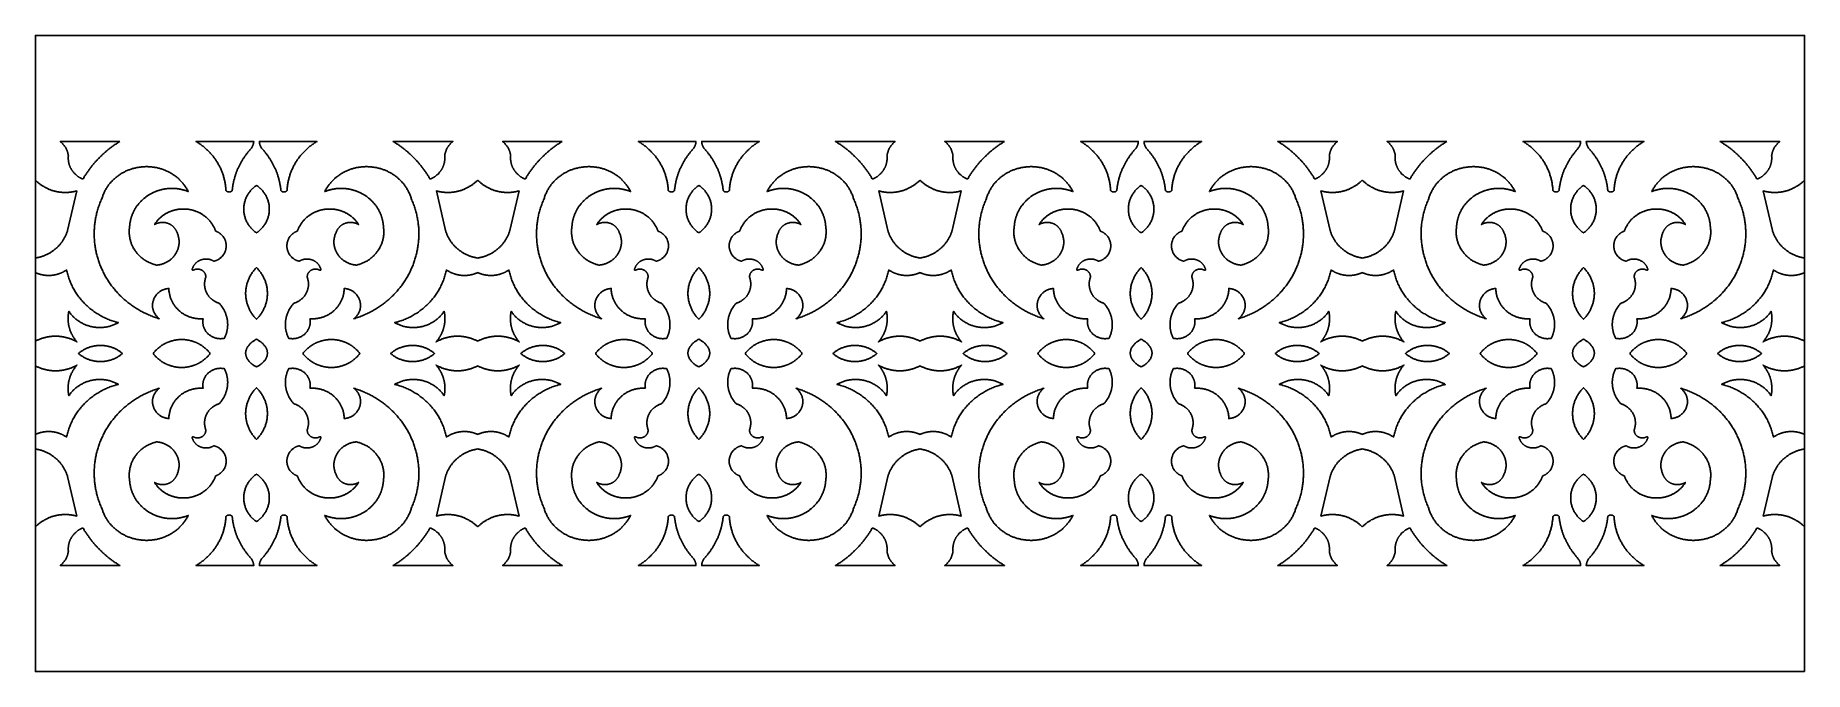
# Model space of a CAD drawing. Extents: x -167 to 167, y -60 to 60.
import ezdxf

# ---------------------------------------------------------------- set-up
doc = ezdxf.new("R2010")
doc.units = 0
doc.header["$MEASUREMENT"] = 0
doc.layers.add('LAYER_1', color=18, linetype='CONTINUOUS')

msp = doc.modelspace()

# ---------------------------------------------------------------- linework, layer by layer
at = {"layer": 'LAYER_1'}
for points in [[(166.73, -60), (166.73, 60), (-166.73, 60), (-166.73, -60)], [(-150.79, 40), (-150.93, 39.92), (-151.06, 39.83), (-151.2, 39.75), (-151.33, 39.66), (-151.46, 39.57), (-151.59, 39.48), (-151.73, 39.39), (-151.86, 39.3), (-151.99, 39.21), (-152.12, 39.12), (-152.24, 39.03), (-152.37, 38.93), (-152.5, 38.84), (-152.62, 38.74), (-152.75, 38.64), (-152.87, 38.55), (-153, 38.45), (-153.12, 38.35), (-153.24, 38.25), (-153.36, 38.15), (-153.48, 38.04), (-153.6, 37.94), (-153.72, 37.84), (-153.84, 37.73), (-153.95, 37.63), (-154.07, 37.52), (-154.18, 37.41), (-154.3, 37.3), (-154.41, 37.2), (-154.52, 37.09), (-154.63, 36.97), (-154.74, 36.86), (-154.85, 36.75), (-154.96, 36.64), (-155.07, 36.52), (-155.18, 36.41), (-155.28, 36.29), (-155.39, 36.18), (-155.49, 36.06), (-155.59, 35.94), (-155.69, 35.82), (-155.8, 35.7), (-155.9, 35.58), (-156, 35.46), (-156.09, 35.34), (-156.19, 35.22), (-156.29, 35.09), (-156.38, 34.97), (-156.48, 34.84), (-156.57, 34.72), (-156.66, 34.59), (-156.75, 34.47), (-156.84, 34.34), (-156.93, 34.21), (-157.02, 34.08), (-157.11, 33.95), (-157.19, 33.82), (-157.28, 33.69), (-157.36, 33.56), (-157.45, 33.42), (-157.53, 33.29), (-157.61, 33.16), (-157.69, 33.02), (-157.77, 32.89), (-157.85, 32.92), (-157.94, 32.96), (-158.02, 33), (-158.1, 33.03), (-158.18, 33.08), (-158.26, 33.12), (-158.34, 33.16), (-158.42, 33.21), (-158.5, 33.25), (-158.57, 33.3), (-158.65, 33.35), (-158.72, 33.4), (-158.79, 33.45), (-158.86, 33.51), (-158.93, 33.56), (-159, 33.62), (-159.06, 33.67), (-159.13, 33.73), (-159.19, 33.79), (-159.26, 33.85), (-159.32, 33.91), (-159.38, 33.98), (-159.44, 34.04), (-159.49, 34.1), (-159.55, 34.17), (-159.61, 34.24), (-159.66, 34.3), (-159.71, 34.37), (-159.76, 34.44), (-159.81, 34.51), (-159.86, 34.58), (-159.9, 34.66), (-159.95, 34.73), (-159.99, 34.8), (-160.03, 34.88), (-160.07, 34.95), (-160.11, 35.03), (-160.15, 35.11), (-160.18, 35.19), (-160.22, 35.27), (-160.25, 35.34), (-160.28, 35.42), (-160.31, 35.5), (-160.34, 35.59), (-160.36, 35.67), (-160.39, 35.75), (-160.41, 35.83), (-160.43, 35.92), (-160.45, 36), (-160.46, 36.08), (-160.48, 36.17), (-160.49, 36.25), (-160.51, 36.34), (-160.52, 36.43), (-160.52, 36.51), (-160.53, 36.6), (-160.54, 36.69), (-160.54, 36.77), (-160.54, 36.86), (-160.54, 36.95), (-160.54, 37.04), (-160.53, 37.13), (-160.52, 37.21), (-160.52, 37.3), (-160.53, 37.41), (-160.55, 37.51), (-160.57, 37.61), (-160.59, 37.71), (-160.62, 37.81), (-160.64, 37.91), (-160.67, 38), (-160.7, 38.1), (-160.73, 38.19), (-160.77, 38.28), (-160.81, 38.37), (-160.84, 38.46), (-160.89, 38.55), (-160.93, 38.64), (-160.97, 38.72), (-161.02, 38.8), (-161.07, 38.89), (-161.12, 38.97), (-161.18, 39.05), (-161.23, 39.13), (-161.29, 39.2), (-161.35, 39.28), (-161.41, 39.36), (-161.47, 39.43), (-161.54, 39.51), (-161.61, 39.58), (-161.67, 39.65), (-161.75, 39.72), (-161.82, 39.79), (-161.89, 39.86), (-161.97, 39.93), (-162.05, 40)], [(-125.59, 39.9), (-125.6, 39.79), (-125.61, 39.69), (-125.63, 39.59), (-125.66, 39.48), (-125.69, 39.38), (-125.72, 39.29), (-125.76, 39.19), (-125.8, 39.09), (-125.85, 39), (-125.9, 38.91), (-125.96, 38.82), (-126.02, 38.73), (-126.08, 38.65), (-126.15, 38.57), (-126.22, 38.49), (-126.31, 38.38), (-126.4, 38.28), (-126.49, 38.18), (-126.58, 38.07), (-126.66, 37.97), (-126.75, 37.86), (-126.83, 37.75), (-126.91, 37.64), (-127, 37.54), (-127.08, 37.43), (-127.16, 37.32), (-127.24, 37.21), (-127.31, 37.09), (-127.39, 36.98), (-127.47, 36.87), (-127.54, 36.76), (-127.61, 36.64), (-127.68, 36.53), (-127.75, 36.41), (-127.82, 36.3), (-127.89, 36.18), (-127.96, 36.06), (-128.02, 35.94), (-128.09, 35.83), (-128.15, 35.71), (-128.21, 35.59), (-128.27, 35.47), (-128.33, 35.35), (-128.39, 35.23), (-128.45, 35.1), (-128.51, 34.98), (-128.56, 34.86), (-128.61, 34.74), (-128.67, 34.61), (-128.72, 34.49), (-128.77, 34.36), (-128.82, 34.24), (-128.86, 34.11), (-128.91, 33.99), (-128.95, 33.86), (-129, 33.74), (-129.04, 33.61), (-129.08, 33.48), (-129.12, 33.35), (-129.16, 33.22), (-129.2, 33.1), (-129.23, 32.97), (-129.27, 32.84), (-129.3, 32.71), (-129.33, 32.58), (-129.36, 32.45), (-129.39, 32.31), (-129.42, 32.18), (-129.45, 32.05), (-129.47, 31.92), (-129.5, 31.79), (-129.52, 31.66), (-129.54, 31.52), (-129.56, 31.39), (-129.58, 31.26), (-129.6, 31.12), (-129.61, 30.99), (-129.63, 30.85), (-129.64, 30.72), (-129.67, 30.69), (-129.7, 30.65), (-129.73, 30.63), (-129.77, 30.6), (-129.8, 30.57), (-129.84, 30.55), (-129.88, 30.53), (-129.92, 30.51), (-129.95, 30.5), (-129.99, 30.48), (-130.03, 30.47), (-130.08, 30.47), (-130.12, 30.46), (-130.16, 30.46), (-130.2, 30.45), (-130.24, 30.46), (-130.28, 30.46), (-130.32, 30.46), (-130.37, 30.47), (-130.41, 30.48), (-130.45, 30.49), (-130.49, 30.51), (-130.52, 30.52), (-130.56, 30.54), (-130.6, 30.56), (-130.63, 30.59), (-130.67, 30.61), (-130.7, 30.64), (-130.73, 30.67), (-130.76, 30.7), (-130.79, 30.74), (-130.81, 30.77), (-130.82, 30.95), (-130.84, 31.13), (-130.85, 31.3), (-130.87, 31.48), (-130.89, 31.65), (-130.92, 31.83), (-130.94, 32), (-130.97, 32.17), (-131, 32.35), (-131.04, 32.52), (-131.08, 32.69), (-131.12, 32.86), (-131.16, 33.03), (-131.2, 33.2), (-131.25, 33.36), (-131.3, 33.53), (-131.36, 33.7), (-131.41, 33.86), (-131.47, 34.03), (-131.53, 34.19), (-131.59, 34.35), (-131.66, 34.51), (-131.73, 34.67), (-131.8, 34.83), (-131.87, 34.99), (-131.95, 35.14), (-132.02, 35.3), (-132.1, 35.45), (-132.19, 35.61), (-132.27, 35.76), (-132.36, 35.91), (-132.45, 36.06), (-132.54, 36.21), (-132.64, 36.35), (-132.73, 36.5), (-132.83, 36.64), (-132.93, 36.78), (-133.04, 36.92), (-133.14, 37.06), (-133.25, 37.2), (-133.36, 37.34), (-133.47, 37.47), (-133.59, 37.61), (-133.7, 37.74), (-133.82, 37.87), (-133.94, 38), (-134.07, 38.12), (-134.19, 38.25), (-134.32, 38.37), (-134.45, 38.49), (-134.58, 38.61), (-134.71, 38.73), (-134.85, 38.85), (-134.99, 38.96), (-135.13, 39.08), (-135.27, 39.19), (-135.41, 39.3), (-135.55, 39.4), (-135.7, 39.51), (-135.85, 39.61), (-136, 39.71), (-136.15, 39.81), (-136.31, 39.91), (-136.46, 40), (-125.58, 40)], [(-113.79, 39.91), (-113.95, 39.81), (-114.1, 39.71), (-114.25, 39.61), (-114.4, 39.51), (-114.55, 39.4), (-114.69, 39.3), (-114.84, 39.19), (-114.98, 39.08), (-115.12, 38.96), (-115.25, 38.85), (-115.39, 38.73), (-115.52, 38.61), (-115.65, 38.49), (-115.78, 38.37), (-115.91, 38.25), (-116.03, 38.12), (-116.16, 38), (-116.28, 37.87), (-116.4, 37.74), (-116.51, 37.61), (-116.63, 37.47), (-116.74, 37.34), (-116.85, 37.2), (-116.96, 37.06), (-117.06, 36.92), (-117.17, 36.78), (-117.27, 36.64), (-117.37, 36.5), (-117.46, 36.35), (-117.56, 36.21), (-117.65, 36.06), (-117.74, 35.91), (-117.83, 35.76), (-117.91, 35.61), (-118, 35.45), (-118.08, 35.3), (-118.16, 35.14), (-118.23, 34.99), (-118.3, 34.83), (-118.37, 34.67), (-118.44, 34.51), (-118.51, 34.35), (-118.57, 34.19), (-118.63, 34.03), (-118.69, 33.86), (-118.75, 33.7), (-118.8, 33.53), (-118.85, 33.36), (-118.9, 33.2), (-118.94, 33.03), (-118.99, 32.86), (-119.03, 32.69), (-119.06, 32.52), (-119.1, 32.35), (-119.13, 32.17), (-119.16, 32), (-119.19, 31.83), (-119.21, 31.65), (-119.23, 31.48), (-119.25, 31.3), (-119.27, 31.13), (-119.28, 30.95), (-119.29, 30.77), (-119.31, 30.74), (-119.34, 30.7), (-119.37, 30.67), (-119.4, 30.64), (-119.43, 30.61), (-119.47, 30.59), (-119.5, 30.56), (-119.54, 30.54), (-119.58, 30.52), (-119.62, 30.51), (-119.66, 30.49), (-119.7, 30.48), (-119.74, 30.47), (-119.78, 30.46), (-119.82, 30.46), (-119.86, 30.46), (-119.9, 30.45), (-119.94, 30.46), (-119.98, 30.46), (-120.03, 30.47), (-120.07, 30.47), (-120.11, 30.48), (-120.15, 30.5), (-120.19, 30.51), (-120.22, 30.53), (-120.26, 30.55), (-120.3, 30.57), (-120.33, 30.6), (-120.37, 30.63), (-120.4, 30.65), (-120.43, 30.69), (-120.46, 30.72), (-120.47, 30.85), (-120.49, 30.99), (-120.5, 31.12), (-120.52, 31.26), (-120.54, 31.39), (-120.56, 31.52), (-120.58, 31.66), (-120.61, 31.79), (-120.63, 31.92), (-120.65, 32.05), (-120.68, 32.18), (-120.71, 32.31), (-120.74, 32.45), (-120.77, 32.58), (-120.8, 32.71), (-120.83, 32.84), (-120.87, 32.97), (-120.91, 33.1), (-120.94, 33.22), (-120.98, 33.35), (-121.02, 33.48), (-121.06, 33.61), (-121.1, 33.74), (-121.15, 33.86), (-121.19, 33.99), (-121.24, 34.11), (-121.29, 34.24), (-121.33, 34.36), (-121.38, 34.49), (-121.43, 34.61), (-121.49, 34.74), (-121.54, 34.86), (-121.6, 34.98), (-121.65, 35.1), (-121.71, 35.23), (-121.77, 35.35), (-121.83, 35.47), (-121.89, 35.59), (-121.95, 35.71), (-122.01, 35.83), (-122.08, 35.94), (-122.14, 36.06), (-122.21, 36.18), (-122.28, 36.3), (-122.35, 36.41), (-122.42, 36.53), (-122.49, 36.64), (-122.56, 36.76), (-122.64, 36.87), (-122.71, 36.98), (-122.79, 37.09), (-122.87, 37.21), (-122.94, 37.32), (-123.02, 37.43), (-123.1, 37.54), (-123.19, 37.64), (-123.27, 37.75), (-123.35, 37.86), (-123.44, 37.97), (-123.53, 38.07), (-123.61, 38.18), (-123.7, 38.28), (-123.79, 38.38), (-123.88, 38.49), (-123.96, 38.57), (-124.02, 38.65), (-124.09, 38.73), (-124.15, 38.82), (-124.2, 38.91), (-124.25, 39), (-124.3, 39.09), (-124.34, 39.19), (-124.38, 39.29), (-124.41, 39.38), (-124.44, 39.48), (-124.47, 39.59), (-124.49, 39.69), (-124.5, 39.79), (-124.52, 39.9), (-124.52, 40), (-113.64, 40)], [(-88.13, 39.93), (-88.21, 39.86), (-88.28, 39.79), (-88.36, 39.72), (-88.43, 39.65), (-88.5, 39.58), (-88.56, 39.51), (-88.63, 39.43), (-88.69, 39.36), (-88.75, 39.28), (-88.81, 39.2), (-88.87, 39.13), (-88.93, 39.05), (-88.98, 38.97), (-89.03, 38.89), (-89.08, 38.8), (-89.13, 38.72), (-89.17, 38.64), (-89.22, 38.55), (-89.26, 38.46), (-89.3, 38.37), (-89.33, 38.28), (-89.37, 38.19), (-89.4, 38.1), (-89.43, 38), (-89.46, 37.91), (-89.49, 37.81), (-89.51, 37.71), (-89.53, 37.61), (-89.55, 37.51), (-89.57, 37.41), (-89.59, 37.3), (-89.58, 37.21), (-89.57, 37.13), (-89.57, 37.04), (-89.56, 36.95), (-89.56, 36.86), (-89.56, 36.77), (-89.57, 36.69), (-89.57, 36.6), (-89.58, 36.51), (-89.59, 36.43), (-89.6, 36.34), (-89.61, 36.25), (-89.62, 36.17), (-89.64, 36.08), (-89.65, 36), (-89.67, 35.92), (-89.69, 35.83), (-89.72, 35.75), (-89.74, 35.67), (-89.77, 35.59), (-89.79, 35.5), (-89.82, 35.42), (-89.85, 35.34), (-89.88, 35.27), (-89.92, 35.19), (-89.95, 35.11), (-89.99, 35.03), (-90.03, 34.95), (-90.07, 34.88), (-90.11, 34.8), (-90.15, 34.73), (-90.2, 34.66), (-90.24, 34.58), (-90.29, 34.51), (-90.34, 34.44), (-90.39, 34.37), (-90.44, 34.3), (-90.5, 34.24), (-90.55, 34.17), (-90.61, 34.1), (-90.66, 34.04), (-90.72, 33.98), (-90.78, 33.91), (-90.84, 33.85), (-90.91, 33.79), (-90.97, 33.73), (-91.04, 33.67), (-91.1, 33.62), (-91.17, 33.56), (-91.24, 33.51), (-91.31, 33.45), (-91.38, 33.4), (-91.46, 33.35), (-91.53, 33.3), (-91.61, 33.25), (-91.68, 33.21), (-91.76, 33.16), (-91.84, 33.12), (-91.92, 33.08), (-92, 33.03), (-92.08, 33), (-92.17, 32.96), (-92.25, 32.92), (-92.34, 32.89), (-92.41, 33.02), (-92.49, 33.16), (-92.57, 33.29), (-92.66, 33.42), (-92.74, 33.56), (-92.82, 33.69), (-92.91, 33.82), (-92.99, 33.95), (-93.08, 34.08), (-93.17, 34.21), (-93.26, 34.34), (-93.35, 34.47), (-93.44, 34.59), (-93.53, 34.72), (-93.63, 34.84), (-93.72, 34.97), (-93.82, 35.09), (-93.91, 35.22), (-94.01, 35.34), (-94.11, 35.46), (-94.21, 35.58), (-94.31, 35.7), (-94.41, 35.82), (-94.51, 35.94), (-94.61, 36.06), (-94.72, 36.18), (-94.82, 36.29), (-94.93, 36.41), (-95.03, 36.52), (-95.14, 36.64), (-95.25, 36.75), (-95.36, 36.86), (-95.47, 36.97), (-95.58, 37.09), (-95.69, 37.2), (-95.8, 37.3), (-95.92, 37.41), (-96.03, 37.52), (-96.15, 37.63), (-96.27, 37.73), (-96.38, 37.84), (-96.5, 37.94), (-96.62, 38.04), (-96.74, 38.15), (-96.86, 38.25), (-96.98, 38.35), (-97.11, 38.45), (-97.23, 38.55), (-97.35, 38.64), (-97.48, 38.74), (-97.6, 38.84), (-97.73, 38.93), (-97.86, 39.03), (-97.99, 39.12), (-98.11, 39.21), (-98.24, 39.3), (-98.38, 39.39), (-98.51, 39.48), (-98.64, 39.57), (-98.77, 39.66), (-98.91, 39.75), (-99.04, 39.83), (-99.18, 39.92), (-99.31, 40), (-88.05, 40)], [(-67.42, 40), (-67.56, 39.92), (-67.7, 39.83), (-67.83, 39.75), (-67.96, 39.66), (-68.1, 39.57), (-68.23, 39.48), (-68.36, 39.39), (-68.49, 39.3), (-68.62, 39.21), (-68.75, 39.12), (-68.88, 39.03), (-69, 38.93), (-69.13, 38.84), (-69.26, 38.74), (-69.38, 38.64), (-69.51, 38.55), (-69.63, 38.45), (-69.75, 38.35), (-69.87, 38.25), (-69.99, 38.15), (-70.11, 38.04), (-70.23, 37.94), (-70.35, 37.84), (-70.47, 37.73), (-70.59, 37.63), (-70.7, 37.52), (-70.82, 37.41), (-70.93, 37.3), (-71.04, 37.2), (-71.16, 37.09), (-71.27, 36.97), (-71.38, 36.86), (-71.49, 36.75), (-71.6, 36.64), (-71.7, 36.52), (-71.81, 36.41), (-71.92, 36.29), (-72.02, 36.18), (-72.12, 36.06), (-72.23, 35.94), (-72.33, 35.82), (-72.43, 35.7), (-72.53, 35.58), (-72.63, 35.46), (-72.73, 35.34), (-72.82, 35.22), (-72.92, 35.09), (-73.02, 34.97), (-73.11, 34.84), (-73.2, 34.72), (-73.29, 34.59), (-73.39, 34.47), (-73.48, 34.34), (-73.57, 34.21), (-73.65, 34.08), (-73.74, 33.95), (-73.83, 33.82), (-73.91, 33.69), (-74, 33.56), (-74.08, 33.42), (-74.16, 33.29), (-74.24, 33.16), (-74.32, 33.02), (-74.4, 32.89), (-74.49, 32.92), (-74.57, 32.96), (-74.65, 33), (-74.74, 33.03), (-74.82, 33.08), (-74.9, 33.12), (-74.97, 33.16), (-75.05, 33.21), (-75.13, 33.25), (-75.2, 33.3), (-75.28, 33.35), (-75.35, 33.4), (-75.42, 33.45), (-75.49, 33.51), (-75.56, 33.56), (-75.63, 33.62), (-75.7, 33.67), (-75.76, 33.73), (-75.83, 33.79), (-75.89, 33.85), (-75.95, 33.91), (-76.01, 33.98), (-76.07, 34.04), (-76.13, 34.1), (-76.18, 34.17), (-76.24, 34.24), (-76.29, 34.3), (-76.34, 34.37), (-76.39, 34.44), (-76.44, 34.51), (-76.49, 34.58), (-76.54, 34.66), (-76.58, 34.73), (-76.63, 34.8), (-76.67, 34.88), (-76.71, 34.95), (-76.75, 35.03), (-76.78, 35.11), (-76.82, 35.19), (-76.85, 35.27), (-76.88, 35.34), (-76.91, 35.42), (-76.94, 35.5), (-76.97, 35.59), (-77, 35.67), (-77.02, 35.75), (-77.04, 35.83), (-77.06, 35.92), (-77.08, 36), (-77.1, 36.08), (-77.11, 36.17), (-77.13, 36.25), (-77.14, 36.34), (-77.15, 36.43), (-77.16, 36.51), (-77.16, 36.6), (-77.17, 36.69), (-77.17, 36.77), (-77.17, 36.86), (-77.17, 36.95), (-77.17, 37.04), (-77.16, 37.13), (-77.16, 37.21), (-77.15, 37.3), (-77.16, 37.41), (-77.18, 37.51), (-77.2, 37.61), (-77.22, 37.71), (-77.25, 37.81), (-77.27, 37.91), (-77.3, 38), (-77.33, 38.1), (-77.37, 38.19), (-77.4, 38.28), (-77.44, 38.37), (-77.48, 38.46), (-77.52, 38.55), (-77.56, 38.64), (-77.61, 38.72), (-77.65, 38.8), (-77.7, 38.89), (-77.76, 38.97), (-77.81, 39.05), (-77.86, 39.13), (-77.92, 39.2), (-77.98, 39.28), (-78.04, 39.36), (-78.11, 39.43), (-78.17, 39.51), (-78.24, 39.58), (-78.31, 39.65), (-78.38, 39.72), (-78.45, 39.79), (-78.53, 39.86), (-78.6, 39.93), (-78.68, 40)], [(-42.22, 39.9), (-42.23, 39.79), (-42.25, 39.69), (-42.27, 39.59), (-42.29, 39.48), (-42.32, 39.38), (-42.35, 39.29), (-42.39, 39.19), (-42.44, 39.09), (-42.48, 39), (-42.53, 38.91), (-42.59, 38.82), (-42.65, 38.73), (-42.71, 38.65), (-42.78, 38.57), (-42.85, 38.49), (-42.94, 38.38), (-43.03, 38.28), (-43.12, 38.18), (-43.21, 38.07), (-43.3, 37.97), (-43.38, 37.86), (-43.47, 37.75), (-43.55, 37.64), (-43.63, 37.54), (-43.71, 37.43), (-43.79, 37.32), (-43.87, 37.21), (-43.95, 37.09), (-44.02, 36.98), (-44.1, 36.87), (-44.17, 36.76), (-44.25, 36.64), (-44.32, 36.53), (-44.39, 36.41), (-44.46, 36.3), (-44.53, 36.18), (-44.59, 36.06), (-44.66, 35.94), (-44.72, 35.83), (-44.79, 35.71), (-44.85, 35.59), (-44.91, 35.47), (-44.97, 35.35), (-45.03, 35.23), (-45.08, 35.1), (-45.14, 34.98), (-45.19, 34.86), (-45.25, 34.74), (-45.3, 34.61), (-45.35, 34.49), (-45.4, 34.36), (-45.45, 34.24), (-45.5, 34.11), (-45.54, 33.99), (-45.59, 33.86), (-45.63, 33.74), (-45.67, 33.61), (-45.71, 33.48), (-45.75, 33.35), (-45.79, 33.22), (-45.83, 33.1), (-45.87, 32.97), (-45.9, 32.84), (-45.93, 32.71), (-45.97, 32.58), (-46, 32.45), (-46.03, 32.31), (-46.05, 32.18), (-46.08, 32.05), (-46.11, 31.92), (-46.13, 31.79), (-46.15, 31.66), (-46.17, 31.52), (-46.19, 31.39), (-46.21, 31.26), (-46.23, 31.12), (-46.25, 30.99), (-46.26, 30.85), (-46.27, 30.72), (-46.3, 30.69), (-46.33, 30.65), (-46.37, 30.63), (-46.4, 30.6), (-46.44, 30.57), (-46.47, 30.55), (-46.51, 30.53), (-46.55, 30.51), (-46.59, 30.5), (-46.63, 30.48), (-46.67, 30.47), (-46.71, 30.47), (-46.75, 30.46), (-46.79, 30.46), (-46.83, 30.45), (-46.88, 30.46), (-46.92, 30.46), (-46.96, 30.46), (-47, 30.47), (-47.04, 30.48), (-47.08, 30.49), (-47.12, 30.51), (-47.16, 30.52), (-47.19, 30.54), (-47.23, 30.56), (-47.27, 30.59), (-47.3, 30.61), (-47.33, 30.64), (-47.36, 30.67), (-47.39, 30.7), (-47.42, 30.74), (-47.45, 30.77), (-47.46, 30.95), (-47.47, 31.13), (-47.49, 31.3), (-47.5, 31.48), (-47.53, 31.65), (-47.55, 31.83), (-47.58, 32), (-47.6, 32.17), (-47.64, 32.35), (-47.67, 32.52), (-47.71, 32.69), (-47.75, 32.86), (-47.79, 33.03), (-47.84, 33.2), (-47.89, 33.36), (-47.94, 33.53), (-47.99, 33.7), (-48.04, 33.86), (-48.1, 34.03), (-48.16, 34.19), (-48.23, 34.35), (-48.29, 34.51), (-48.36, 34.67), (-48.43, 34.83), (-48.5, 34.99), (-48.58, 35.14), (-48.66, 35.3), (-48.74, 35.45), (-48.82, 35.61), (-48.91, 35.76), (-48.99, 35.91), (-49.08, 36.06), (-49.18, 36.21), (-49.27, 36.35), (-49.37, 36.5), (-49.47, 36.64), (-49.57, 36.78), (-49.67, 36.92), (-49.78, 37.06), (-49.88, 37.2), (-49.99, 37.34), (-50.11, 37.47), (-50.22, 37.61), (-50.34, 37.74), (-50.46, 37.87), (-50.58, 38), (-50.7, 38.12), (-50.83, 38.25), (-50.95, 38.37), (-51.08, 38.49), (-51.21, 38.61), (-51.35, 38.73), (-51.48, 38.85), (-51.62, 38.96), (-51.76, 39.08), (-51.9, 39.19), (-52.04, 39.3), (-52.19, 39.4), (-52.34, 39.51), (-52.48, 39.61), (-52.63, 39.71), (-52.79, 39.81), (-52.94, 39.91), (-53.1, 40), (-42.21, 40)], [(-30.43, 39.91), (-30.58, 39.81), (-30.73, 39.71), (-30.88, 39.61), (-31.03, 39.51), (-31.18, 39.4), (-31.33, 39.3), (-31.47, 39.19), (-31.61, 39.08), (-31.75, 38.96), (-31.89, 38.85), (-32.02, 38.73), (-32.15, 38.61), (-32.29, 38.49), (-32.42, 38.37), (-32.54, 38.25), (-32.67, 38.12), (-32.79, 38), (-32.91, 37.87), (-33.03, 37.74), (-33.15, 37.61), (-33.26, 37.47), (-33.37, 37.34), (-33.48, 37.2), (-33.59, 37.06), (-33.7, 36.92), (-33.8, 36.78), (-33.9, 36.64), (-34, 36.5), (-34.1, 36.35), (-34.19, 36.21), (-34.28, 36.06), (-34.37, 35.91), (-34.46, 35.76), (-34.55, 35.61), (-34.63, 35.45), (-34.71, 35.3), (-34.79, 35.14), (-34.86, 34.99), (-34.94, 34.83), (-35.01, 34.67), (-35.08, 34.51), (-35.14, 34.35), (-35.21, 34.19), (-35.27, 34.03), (-35.32, 33.86), (-35.38, 33.7), (-35.43, 33.53), (-35.48, 33.36), (-35.53, 33.2), (-35.58, 33.03), (-35.62, 32.86), (-35.66, 32.69), (-35.7, 32.52), (-35.73, 32.35), (-35.76, 32.17), (-35.79, 32), (-35.82, 31.83), (-35.84, 31.65), (-35.86, 31.48), (-35.88, 31.3), (-35.9, 31.13), (-35.91, 30.95), (-35.92, 30.77), (-35.95, 30.74), (-35.98, 30.7), (-36, 30.67), (-36.04, 30.64), (-36.07, 30.61), (-36.1, 30.59), (-36.14, 30.56), (-36.17, 30.54), (-36.21, 30.52), (-36.25, 30.51), (-36.29, 30.49), (-36.33, 30.48), (-36.37, 30.47), (-36.41, 30.46), (-36.45, 30.46), (-36.49, 30.46), (-36.53, 30.45), (-36.58, 30.46), (-36.62, 30.46), (-36.66, 30.47), (-36.7, 30.47), (-36.74, 30.48), (-36.78, 30.5), (-36.82, 30.51), (-36.86, 30.53), (-36.9, 30.55), (-36.93, 30.57), (-36.97, 30.6), (-37, 30.63), (-37.03, 30.65), (-37.06, 30.69), (-37.09, 30.72), (-37.11, 30.85), (-37.12, 30.99), (-37.14, 31.12), (-37.16, 31.26), (-37.17, 31.39), (-37.19, 31.52), (-37.22, 31.66), (-37.24, 31.79), (-37.26, 31.92), (-37.29, 32.05), (-37.32, 32.18), (-37.34, 32.31), (-37.37, 32.45), (-37.4, 32.58), (-37.44, 32.71), (-37.47, 32.84), (-37.5, 32.97), (-37.54, 33.1), (-37.58, 33.22), (-37.61, 33.35), (-37.65, 33.48), (-37.7, 33.61), (-37.74, 33.74), (-37.78, 33.86), (-37.83, 33.99), (-37.87, 34.11), (-37.92, 34.24), (-37.97, 34.36), (-38.02, 34.49), (-38.07, 34.61), (-38.12, 34.74), (-38.17, 34.86), (-38.23, 34.98), (-38.28, 35.1), (-38.34, 35.23), (-38.4, 35.35), (-38.46, 35.47), (-38.52, 35.59), (-38.58, 35.71), (-38.65, 35.83), (-38.71, 35.94), (-38.78, 36.06), (-38.84, 36.18), (-38.91, 36.3), (-38.98, 36.41), (-39.05, 36.53), (-39.12, 36.64), (-39.2, 36.76), (-39.27, 36.87), (-39.34, 36.98), (-39.42, 37.09), (-39.5, 37.21), (-39.58, 37.32), (-39.66, 37.43), (-39.74, 37.54), (-39.82, 37.64), (-39.9, 37.75), (-39.99, 37.86), (-40.07, 37.97), (-40.16, 38.07), (-40.25, 38.18), (-40.34, 38.28), (-40.43, 38.38), (-40.52, 38.49), (-40.59, 38.57), (-40.66, 38.65), (-40.72, 38.73), (-40.78, 38.82), (-40.83, 38.91), (-40.89, 39), (-40.93, 39.09), (-40.98, 39.19), (-41.01, 39.29), (-41.05, 39.38), (-41.08, 39.48), (-41.1, 39.59), (-41.12, 39.69), (-41.14, 39.79), (-41.15, 39.9), (-41.15, 40), (-30.27, 40)], [(-4.76, 39.93), (-4.84, 39.86), (-4.92, 39.79), (-4.99, 39.72), (-5.06, 39.65), (-5.13, 39.58), (-5.2, 39.51), (-5.26, 39.43), (-5.33, 39.36), (-5.39, 39.28), (-5.45, 39.2), (-5.5, 39.13), (-5.56, 39.05), (-5.61, 38.97), (-5.66, 38.89), (-5.71, 38.8), (-5.76, 38.72), (-5.81, 38.64), (-5.85, 38.55), (-5.89, 38.46), (-5.93, 38.37), (-5.97, 38.28), (-6, 38.19), (-6.03, 38.1), (-6.07, 38), (-6.09, 37.91), (-6.12, 37.81), (-6.14, 37.71), (-6.17, 37.61), (-6.19, 37.51), (-6.2, 37.41), (-6.22, 37.3), (-6.21, 37.21), (-6.2, 37.13), (-6.2, 37.04), (-6.2, 36.95), (-6.2, 36.86), (-6.2, 36.77), (-6.2, 36.69), (-6.2, 36.6), (-6.21, 36.51), (-6.22, 36.43), (-6.23, 36.34), (-6.24, 36.25), (-6.25, 36.17), (-6.27, 36.08), (-6.29, 36), (-6.31, 35.92), (-6.33, 35.83), (-6.35, 35.75), (-6.37, 35.67), (-6.4, 35.59), (-6.43, 35.5), (-6.45, 35.42), (-6.49, 35.34), (-6.52, 35.27), (-6.55, 35.19), (-6.59, 35.11), (-6.62, 35.03), (-6.66, 34.95), (-6.7, 34.88), (-6.74, 34.8), (-6.79, 34.73), (-6.83, 34.66), (-6.88, 34.58), (-6.92, 34.51), (-6.97, 34.44), (-7.02, 34.37), (-7.08, 34.3), (-7.13, 34.24), (-7.18, 34.17), (-7.24, 34.1), (-7.3, 34.04), (-7.36, 33.98), (-7.42, 33.91), (-7.48, 33.85), (-7.54, 33.79), (-7.61, 33.73), (-7.67, 33.67), (-7.74, 33.62), (-7.81, 33.56), (-7.87, 33.51), (-7.95, 33.45), (-8.02, 33.4), (-8.09, 33.35), (-8.16, 33.3), (-8.24, 33.25), (-8.32, 33.21), (-8.39, 33.16), (-8.47, 33.12), (-8.55, 33.08), (-8.63, 33.03), (-8.72, 33), (-8.8, 32.96), (-8.88, 32.92), (-8.97, 32.89), (-9.05, 33.02), (-9.13, 33.16), (-9.21, 33.29), (-9.29, 33.42), (-9.37, 33.56), (-9.46, 33.69), (-9.54, 33.82), (-9.63, 33.95), (-9.72, 34.08), (-9.8, 34.21), (-9.89, 34.34), (-9.98, 34.47), (-10.07, 34.59), (-10.17, 34.72), (-10.26, 34.84), (-10.35, 34.97), (-10.45, 35.09), (-10.54, 35.22), (-10.64, 35.34), (-10.74, 35.46), (-10.84, 35.58), (-10.94, 35.7), (-11.04, 35.82), (-11.14, 35.94), (-11.25, 36.06), (-11.35, 36.18), (-11.45, 36.29), (-11.56, 36.41), (-11.67, 36.52), (-11.77, 36.64), (-11.88, 36.75), (-11.99, 36.86), (-12.1, 36.97), (-12.21, 37.09), (-12.33, 37.2), (-12.44, 37.3), (-12.55, 37.41), (-12.67, 37.52), (-12.78, 37.63), (-12.9, 37.73), (-13.02, 37.84), (-13.13, 37.94), (-13.25, 38.04), (-13.37, 38.15), (-13.49, 38.25), (-13.62, 38.35), (-13.74, 38.45), (-13.86, 38.55), (-13.99, 38.64), (-14.11, 38.74), (-14.24, 38.84), (-14.36, 38.93), (-14.49, 39.03), (-14.62, 39.12), (-14.75, 39.21), (-14.88, 39.3), (-15.01, 39.39), (-15.14, 39.48), (-15.27, 39.57), (-15.41, 39.66), (-15.54, 39.75), (-15.67, 39.83), (-15.81, 39.92), (-15.94, 40), (-4.69, 40)], [(15.94, 40), (15.81, 39.92), (15.67, 39.83), (15.54, 39.75), (15.4, 39.66), (15.27, 39.57), (15.14, 39.48), (15.01, 39.39), (14.88, 39.3), (14.75, 39.21), (14.62, 39.12), (14.49, 39.03), (14.36, 38.93), (14.23, 38.84), (14.11, 38.74), (13.98, 38.64), (13.86, 38.55), (13.74, 38.45), (13.61, 38.35), (13.49, 38.25), (13.37, 38.15), (13.25, 38.04), (13.13, 37.94), (13.01, 37.84), (12.9, 37.73), (12.78, 37.63), (12.66, 37.52), (12.55, 37.41), (12.44, 37.3), (12.32, 37.2), (12.21, 37.09), (12.1, 36.97), (11.99, 36.86), (11.88, 36.75), (11.77, 36.64), (11.66, 36.52), (11.56, 36.41), (11.45, 36.29), (11.35, 36.18), (11.24, 36.06), (11.14, 35.94), (11.04, 35.82), (10.94, 35.7), (10.84, 35.58), (10.74, 35.46), (10.64, 35.34), (10.54, 35.22), (10.45, 35.09), (10.35, 34.97), (10.26, 34.84), (10.16, 34.72), (10.07, 34.59), (9.98, 34.47), (9.89, 34.34), (9.8, 34.21), (9.71, 34.08), (9.63, 33.95), (9.54, 33.82), (9.45, 33.69), (9.37, 33.56), (9.29, 33.42), (9.21, 33.29), (9.13, 33.16), (9.05, 33.02), (8.97, 32.89), (8.88, 32.92), (8.8, 32.96), (8.71, 33), (8.63, 33.03), (8.55, 33.08), (8.47, 33.12), (8.39, 33.16), (8.31, 33.21), (8.24, 33.25), (8.16, 33.3), (8.09, 33.35), (8.01, 33.4), (7.94, 33.45), (7.87, 33.51), (7.8, 33.56), (7.74, 33.62), (7.67, 33.67), (7.6, 33.73), (7.54, 33.79), (7.48, 33.85), (7.41, 33.91), (7.35, 33.98), (7.3, 34.04), (7.24, 34.1), (7.18, 34.17), (7.13, 34.24), (7.07, 34.3), (7.02, 34.37), (6.97, 34.44), (6.92, 34.51), (6.88, 34.58), (6.83, 34.66), (6.78, 34.73), (6.74, 34.8), (6.7, 34.88), (6.66, 34.95), (6.62, 35.03), (6.58, 35.11), (6.55, 35.19), (6.52, 35.27), (6.48, 35.34), (6.45, 35.42), (6.42, 35.5), (6.4, 35.59), (6.37, 35.67), (6.35, 35.75), (6.32, 35.83), (6.3, 35.92), (6.29, 36), (6.27, 36.08), (6.25, 36.17), (6.24, 36.25), (6.23, 36.34), (6.22, 36.43), (6.21, 36.51), (6.2, 36.6), (6.2, 36.69), (6.19, 36.77), (6.19, 36.86), (6.19, 36.95), (6.2, 37.04), (6.2, 37.13), (6.21, 37.21), (6.22, 37.3), (6.2, 37.41), (6.18, 37.51), (6.16, 37.61), (6.14, 37.71), (6.12, 37.81), (6.09, 37.91), (6.06, 38), (6.03, 38.1), (6, 38.19), (5.96, 38.28), (5.93, 38.37), (5.89, 38.46), (5.85, 38.55), (5.8, 38.64), (5.76, 38.72), (5.71, 38.8), (5.66, 38.89), (5.61, 38.97), (5.56, 39.05), (5.5, 39.13), (5.44, 39.2), (5.39, 39.28), (5.32, 39.36), (5.26, 39.43), (5.19, 39.51), (5.13, 39.58), (5.06, 39.65), (4.99, 39.72), (4.91, 39.79), (4.84, 39.86), (4.76, 39.93), (4.68, 40)], [(41.15, 39.9), (41.14, 39.79), (41.12, 39.69), (41.1, 39.59), (41.07, 39.48), (41.05, 39.38), (41.01, 39.29), (40.97, 39.19), (40.93, 39.09), (40.88, 39), (40.83, 38.91), (40.78, 38.82), (40.72, 38.73), (40.65, 38.65), (40.59, 38.57), (40.52, 38.49), (40.42, 38.38), (40.33, 38.28), (40.25, 38.18), (40.16, 38.07), (40.07, 37.97), (39.99, 37.86), (39.9, 37.75), (39.82, 37.64), (39.74, 37.54), (39.65, 37.43), (39.58, 37.32), (39.5, 37.21), (39.42, 37.09), (39.34, 36.98), (39.27, 36.87), (39.19, 36.76), (39.12, 36.64), (39.05, 36.53), (38.98, 36.41), (38.91, 36.3), (38.84, 36.18), (38.77, 36.06), (38.71, 35.94), (38.64, 35.83), (38.58, 35.71), (38.52, 35.59), (38.46, 35.47), (38.4, 35.35), (38.34, 35.23), (38.28, 35.1), (38.23, 34.98), (38.17, 34.86), (38.12, 34.74), (38.07, 34.61), (38.02, 34.49), (37.97, 34.36), (37.92, 34.24), (37.87, 34.11), (37.82, 33.99), (37.78, 33.86), (37.74, 33.74), (37.69, 33.61), (37.65, 33.48), (37.61, 33.35), (37.57, 33.22), (37.54, 33.1), (37.5, 32.97), (37.47, 32.84), (37.43, 32.71), (37.4, 32.58), (37.37, 32.45), (37.34, 32.31), (37.31, 32.18), (37.29, 32.05), (37.26, 31.92), (37.24, 31.79), (37.21, 31.66), (37.19, 31.52), (37.17, 31.39), (37.15, 31.26), (37.14, 31.12), (37.12, 30.99), (37.11, 30.85), (37.09, 30.72), (37.06, 30.69), (37.03, 30.65), (37, 30.63), (36.97, 30.6), (36.93, 30.57), (36.89, 30.55), (36.86, 30.53), (36.82, 30.51), (36.78, 30.5), (36.74, 30.48), (36.7, 30.47), (36.66, 30.47), (36.62, 30.46), (36.57, 30.46), (36.53, 30.45), (36.49, 30.46), (36.45, 30.46), (36.41, 30.46), (36.37, 30.47), (36.33, 30.48), (36.29, 30.49), (36.25, 30.51), (36.21, 30.52), (36.17, 30.54), (36.14, 30.56), (36.1, 30.59), (36.07, 30.61), (36.03, 30.64), (36, 30.67), (35.97, 30.7), (35.95, 30.74), (35.92, 30.77), (35.91, 30.95), (35.9, 31.13), (35.88, 31.3), (35.86, 31.48), (35.84, 31.65), (35.82, 31.83), (35.79, 32), (35.76, 32.17), (35.73, 32.35), (35.69, 32.52), (35.66, 32.69), (35.62, 32.86), (35.57, 33.03), (35.53, 33.2), (35.48, 33.36), (35.43, 33.53), (35.38, 33.7), (35.32, 33.86), (35.26, 34.03), (35.2, 34.19), (35.14, 34.35), (35.07, 34.51), (35.01, 34.67), (34.94, 34.83), (34.86, 34.99), (34.79, 35.14), (34.71, 35.3), (34.63, 35.45), (34.55, 35.61), (34.46, 35.76), (34.37, 35.91), (34.28, 36.06), (34.19, 36.21), (34.1, 36.35), (34, 36.5), (33.9, 36.64), (33.8, 36.78), (33.7, 36.92), (33.59, 37.06), (33.48, 37.2), (33.37, 37.34), (33.26, 37.47), (33.14, 37.61), (33.03, 37.74), (32.91, 37.87), (32.79, 38), (32.67, 38.12), (32.54, 38.25), (32.41, 38.37), (32.28, 38.49), (32.15, 38.61), (32.02, 38.73), (31.88, 38.85), (31.75, 38.96), (31.61, 39.08), (31.47, 39.19), (31.32, 39.3), (31.18, 39.4), (31.03, 39.51), (30.88, 39.61), (30.73, 39.71), (30.58, 39.81), (30.42, 39.91), (30.27, 40), (41.15, 40)], [(52.94, 39.91), (52.79, 39.81), (52.63, 39.71), (52.48, 39.61), (52.33, 39.51), (52.19, 39.4), (52.04, 39.3), (51.9, 39.19), (51.76, 39.08), (51.62, 38.96), (51.48, 38.85), (51.34, 38.73), (51.21, 38.61), (51.08, 38.49), (50.95, 38.37), (50.82, 38.25), (50.7, 38.12), (50.58, 38), (50.45, 37.87), (50.34, 37.74), (50.22, 37.61), (50.1, 37.47), (49.99, 37.34), (49.88, 37.2), (49.77, 37.06), (49.67, 36.92), (49.57, 36.78), (49.46, 36.64), (49.36, 36.5), (49.27, 36.35), (49.17, 36.21), (49.08, 36.06), (48.99, 35.91), (48.9, 35.76), (48.82, 35.61), (48.74, 35.45), (48.66, 35.3), (48.58, 35.14), (48.5, 34.99), (48.43, 34.83), (48.36, 34.67), (48.29, 34.51), (48.22, 34.35), (48.16, 34.19), (48.1, 34.03), (48.04, 33.86), (47.99, 33.7), (47.93, 33.53), (47.88, 33.36), (47.84, 33.2), (47.79, 33.03), (47.75, 32.86), (47.71, 32.69), (47.67, 32.52), (47.63, 32.35), (47.6, 32.17), (47.57, 32), (47.55, 31.83), (47.52, 31.65), (47.5, 31.48), (47.48, 31.3), (47.47, 31.13), (47.45, 30.95), (47.44, 30.77), (47.42, 30.74), (47.39, 30.7), (47.36, 30.67), (47.33, 30.64), (47.3, 30.61), (47.26, 30.59), (47.23, 30.56), (47.19, 30.54), (47.15, 30.52), (47.12, 30.51), (47.08, 30.49), (47.04, 30.48), (47, 30.47), (46.96, 30.46), (46.91, 30.46), (46.87, 30.46), (46.83, 30.45), (46.79, 30.46), (46.75, 30.46), (46.71, 30.47), (46.67, 30.47), (46.63, 30.48), (46.59, 30.5), (46.55, 30.51), (46.51, 30.53), (46.47, 30.55), (46.43, 30.57), (46.4, 30.6), (46.37, 30.63), (46.33, 30.65), (46.3, 30.69), (46.27, 30.72), (46.26, 30.85), (46.24, 30.99), (46.23, 31.12), (46.21, 31.26), (46.19, 31.39), (46.17, 31.52), (46.15, 31.66), (46.13, 31.79), (46.1, 31.92), (46.08, 32.05), (46.05, 32.18), (46.02, 32.31), (45.99, 32.45), (45.96, 32.58), (45.93, 32.71), (45.9, 32.84), (45.86, 32.97), (45.83, 33.1), (45.79, 33.22), (45.75, 33.35), (45.71, 33.48), (45.67, 33.61), (45.63, 33.74), (45.59, 33.86), (45.54, 33.99), (45.49, 34.11), (45.45, 34.24), (45.4, 34.36), (45.35, 34.49), (45.3, 34.61), (45.25, 34.74), (45.19, 34.86), (45.14, 34.98), (45.08, 35.1), (45.02, 35.23), (44.97, 35.35), (44.91, 35.47), (44.85, 35.59), (44.78, 35.71), (44.72, 35.83), (44.66, 35.94), (44.59, 36.06), (44.52, 36.18), (44.45, 36.3), (44.39, 36.41), (44.32, 36.53), (44.24, 36.64), (44.17, 36.76), (44.1, 36.87), (44.02, 36.98), (43.95, 37.09), (43.87, 37.21), (43.79, 37.32), (43.71, 37.43), (43.63, 37.54), (43.55, 37.64), (43.46, 37.75), (43.38, 37.86), (43.29, 37.97), (43.21, 38.07), (43.12, 38.18), (43.03, 38.28), (42.94, 38.38), (42.85, 38.49), (42.78, 38.57), (42.71, 38.65), (42.65, 38.73), (42.59, 38.82), (42.53, 38.91), (42.48, 39), (42.43, 39.09), (42.39, 39.19), (42.35, 39.29), (42.32, 39.38), (42.29, 39.48), (42.26, 39.59), (42.24, 39.69), (42.23, 39.79), (42.22, 39.9), (42.21, 40), (53.1, 40)], [(78.6, 39.93), (78.53, 39.86), (78.45, 39.79), (78.38, 39.72), (78.31, 39.65), (78.24, 39.58), (78.17, 39.51), (78.1, 39.43), (78.04, 39.36), (77.98, 39.28), (77.92, 39.2), (77.86, 39.13), (77.81, 39.05), (77.75, 38.97), (77.7, 38.89), (77.65, 38.8), (77.61, 38.72), (77.56, 38.64), (77.52, 38.55), (77.48, 38.46), (77.44, 38.37), (77.4, 38.28), (77.36, 38.19), (77.33, 38.1), (77.3, 38), (77.27, 37.91), (77.25, 37.81), (77.22, 37.71), (77.2, 37.61), (77.18, 37.51), (77.16, 37.41), (77.15, 37.3), (77.16, 37.21), (77.16, 37.13), (77.17, 37.04), (77.17, 36.95), (77.17, 36.86), (77.17, 36.77), (77.17, 36.69), (77.16, 36.6), (77.16, 36.51), (77.15, 36.43), (77.14, 36.34), (77.13, 36.25), (77.11, 36.17), (77.1, 36.08), (77.08, 36), (77.06, 35.92), (77.04, 35.83), (77.02, 35.75), (76.99, 35.67), (76.97, 35.59), (76.94, 35.5), (76.91, 35.42), (76.88, 35.34), (76.85, 35.27), (76.82, 35.19), (76.78, 35.11), (76.74, 35.03), (76.7, 34.95), (76.66, 34.88), (76.62, 34.8), (76.58, 34.73), (76.54, 34.66), (76.49, 34.58), (76.44, 34.51), (76.39, 34.44), (76.34, 34.37), (76.29, 34.3), (76.24, 34.24), (76.18, 34.17), (76.13, 34.1), (76.07, 34.04), (76.01, 33.98), (75.95, 33.91), (75.89, 33.85), (75.83, 33.79), (75.76, 33.73), (75.7, 33.67), (75.63, 33.62), (75.56, 33.56), (75.49, 33.51), (75.42, 33.45), (75.35, 33.4), (75.28, 33.35), (75.2, 33.3), (75.13, 33.25), (75.05, 33.21), (74.97, 33.16), (74.89, 33.12), (74.81, 33.08), (74.73, 33.03), (74.65, 33), (74.57, 32.96), (74.48, 32.92), (74.4, 32.89), (74.32, 33.02), (74.24, 33.16), (74.16, 33.29), (74.08, 33.42), (73.99, 33.56), (73.91, 33.69), (73.82, 33.82), (73.74, 33.95), (73.65, 34.08), (73.56, 34.21), (73.47, 34.34), (73.38, 34.47), (73.29, 34.59), (73.2, 34.72), (73.11, 34.84), (73.01, 34.97), (72.92, 35.09), (72.82, 35.22), (72.72, 35.34), (72.63, 35.46), (72.53, 35.58), (72.43, 35.7), (72.33, 35.82), (72.22, 35.94), (72.12, 36.06), (72.02, 36.18), (71.91, 36.29), (71.81, 36.41), (71.7, 36.52), (71.59, 36.64), (71.48, 36.75), (71.37, 36.86), (71.26, 36.97), (71.15, 37.09), (71.04, 37.2), (70.93, 37.3), (70.81, 37.41), (70.7, 37.52), (70.58, 37.63), (70.47, 37.73), (70.35, 37.84), (70.23, 37.94), (70.11, 38.04), (69.99, 38.15), (69.87, 38.25), (69.75, 38.35), (69.63, 38.45), (69.5, 38.55), (69.38, 38.64), (69.26, 38.74), (69.13, 38.84), (69, 38.93), (68.88, 39.03), (68.75, 39.12), (68.62, 39.21), (68.49, 39.3), (68.36, 39.39), (68.23, 39.48), (68.09, 39.57), (67.96, 39.66), (67.83, 39.75), (67.69, 39.83), (67.56, 39.92), (67.42, 40), (78.68, 40)], [(99.31, 40), (99.17, 39.92), (99.04, 39.83), (98.9, 39.75), (98.77, 39.66), (98.64, 39.57), (98.5, 39.48), (98.37, 39.39), (98.24, 39.3), (98.11, 39.21), (97.98, 39.12), (97.86, 39.03), (97.73, 38.93), (97.6, 38.84), (97.48, 38.74), (97.35, 38.64), (97.23, 38.55), (97.1, 38.45), (96.98, 38.35), (96.86, 38.25), (96.74, 38.15), (96.62, 38.04), (96.5, 37.94), (96.38, 37.84), (96.26, 37.73), (96.15, 37.63), (96.03, 37.52), (95.92, 37.41), (95.8, 37.3), (95.69, 37.2), (95.58, 37.09), (95.47, 36.97), (95.36, 36.86), (95.25, 36.75), (95.14, 36.64), (95.03, 36.52), (94.92, 36.41), (94.82, 36.29), (94.71, 36.18), (94.61, 36.06), (94.51, 35.94), (94.4, 35.82), (94.3, 35.7), (94.2, 35.58), (94.1, 35.46), (94.01, 35.34), (93.91, 35.22), (93.81, 35.09), (93.72, 34.97), (93.62, 34.84), (93.53, 34.72), (93.44, 34.59), (93.35, 34.47), (93.26, 34.34), (93.17, 34.21), (93.08, 34.08), (92.99, 33.95), (92.91, 33.82), (92.82, 33.69), (92.74, 33.56), (92.65, 33.42), (92.57, 33.29), (92.49, 33.16), (92.41, 33.02), (92.33, 32.89), (92.25, 32.92), (92.16, 32.96), (92.08, 33), (92, 33.03), (91.92, 33.08), (91.84, 33.12), (91.76, 33.16), (91.68, 33.21), (91.6, 33.25), (91.53, 33.3), (91.45, 33.35), (91.38, 33.4), (91.31, 33.45), (91.24, 33.51), (91.17, 33.56), (91.1, 33.62), (91.04, 33.67), (90.97, 33.73), (90.91, 33.79), (90.84, 33.85), (90.78, 33.91), (90.72, 33.98), (90.66, 34.04), (90.6, 34.1), (90.55, 34.17), (90.49, 34.24), (90.44, 34.3), (90.39, 34.37), (90.34, 34.44), (90.29, 34.51), (90.24, 34.58), (90.2, 34.66), (90.15, 34.73), (90.11, 34.8), (90.07, 34.88), (90.03, 34.95), (89.99, 35.03), (89.95, 35.11), (89.92, 35.19), (89.88, 35.27), (89.85, 35.34), (89.82, 35.42), (89.79, 35.5), (89.76, 35.59), (89.74, 35.67), (89.71, 35.75), (89.69, 35.83), (89.67, 35.92), (89.65, 36), (89.63, 36.08), (89.62, 36.17), (89.61, 36.25), (89.59, 36.34), (89.58, 36.43), (89.58, 36.51), (89.57, 36.6), (89.56, 36.69), (89.56, 36.77), (89.56, 36.86), (89.56, 36.95), (89.56, 37.04), (89.57, 37.13), (89.58, 37.21), (89.58, 37.3), (89.57, 37.41), (89.55, 37.51), (89.53, 37.61), (89.51, 37.71), (89.48, 37.81), (89.46, 37.91), (89.43, 38), (89.4, 38.1), (89.37, 38.19), (89.33, 38.28), (89.29, 38.37), (89.26, 38.46), (89.21, 38.55), (89.17, 38.64), (89.13, 38.72), (89.08, 38.8), (89.03, 38.89), (88.98, 38.97), (88.92, 39.05), (88.87, 39.13), (88.81, 39.2), (88.75, 39.28), (88.69, 39.36), (88.63, 39.43), (88.56, 39.51), (88.49, 39.58), (88.42, 39.65), (88.35, 39.72), (88.28, 39.79), (88.21, 39.86), (88.13, 39.93), (88.05, 40)], [(124.51, 39.9), (124.5, 39.79), (124.49, 39.69), (124.47, 39.59), (124.44, 39.48), (124.41, 39.38), (124.38, 39.29), (124.34, 39.19), (124.3, 39.09), (124.25, 39), (124.2, 38.91), (124.14, 38.82), (124.08, 38.73), (124.02, 38.65), (123.95, 38.57), (123.88, 38.49), (123.79, 38.38), (123.7, 38.28), (123.61, 38.18), (123.52, 38.07), (123.44, 37.97), (123.35, 37.86), (123.27, 37.75), (123.18, 37.64), (123.1, 37.54), (123.02, 37.43), (122.94, 37.32), (122.86, 37.21), (122.79, 37.09), (122.71, 36.98), (122.63, 36.87), (122.56, 36.76), (122.49, 36.64), (122.42, 36.53), (122.35, 36.41), (122.28, 36.3), (122.21, 36.18), (122.14, 36.06), (122.08, 35.94), (122.01, 35.83), (121.95, 35.71), (121.89, 35.59), (121.82, 35.47), (121.76, 35.35), (121.71, 35.23), (121.65, 35.1), (121.59, 34.98), (121.54, 34.86), (121.48, 34.74), (121.43, 34.61), (121.38, 34.49), (121.33, 34.36), (121.28, 34.24), (121.24, 34.11), (121.19, 33.99), (121.15, 33.86), (121.1, 33.74), (121.06, 33.61), (121.02, 33.48), (120.98, 33.35), (120.94, 33.22), (120.9, 33.1), (120.87, 32.97), (120.83, 32.84), (120.8, 32.71), (120.77, 32.58), (120.74, 32.45), (120.71, 32.31), (120.68, 32.18), (120.65, 32.05), (120.63, 31.92), (120.6, 31.79), (120.58, 31.66), (120.56, 31.52), (120.54, 31.39), (120.52, 31.26), (120.5, 31.12), (120.49, 30.99), (120.47, 30.85), (120.46, 30.72), (120.43, 30.69), (120.4, 30.65), (120.37, 30.63), (120.33, 30.6), (120.3, 30.57), (120.26, 30.55), (120.22, 30.53), (120.18, 30.51), (120.14, 30.5), (120.1, 30.48), (120.06, 30.47), (120.02, 30.47), (119.98, 30.46), (119.94, 30.46), (119.9, 30.45), (119.86, 30.46), (119.82, 30.46), (119.77, 30.46), (119.73, 30.47), (119.69, 30.48), (119.65, 30.49), (119.61, 30.51), (119.58, 30.52), (119.54, 30.54), (119.5, 30.56), (119.47, 30.59), (119.43, 30.61), (119.4, 30.64), (119.37, 30.67), (119.34, 30.7), (119.31, 30.74), (119.29, 30.77), (119.28, 30.95), (119.26, 31.13), (119.25, 31.3), (119.23, 31.48), (119.21, 31.65), (119.18, 31.83), (119.16, 32), (119.13, 32.17), (119.1, 32.35), (119.06, 32.52), (119.02, 32.69), (118.98, 32.86), (118.94, 33.03), (118.9, 33.2), (118.85, 33.36), (118.8, 33.53), (118.74, 33.7), (118.69, 33.86), (118.63, 34.03), (118.57, 34.19), (118.51, 34.35), (118.44, 34.51), (118.37, 34.67), (118.3, 34.83), (118.23, 34.99), (118.15, 35.14), (118.07, 35.3), (117.99, 35.45), (117.91, 35.61), (117.83, 35.76), (117.74, 35.91), (117.65, 36.06), (117.56, 36.21), (117.46, 36.35), (117.37, 36.5), (117.27, 36.64), (117.17, 36.78), (117.06, 36.92), (116.96, 37.06), (116.85, 37.2), (116.74, 37.34), (116.63, 37.47), (116.51, 37.61), (116.39, 37.74), (116.28, 37.87), (116.15, 38), (116.03, 38.12), (115.91, 38.25), (115.78, 38.37), (115.65, 38.49), (115.52, 38.61), (115.39, 38.73), (115.25, 38.85), (115.11, 38.96), (114.97, 39.08), (114.83, 39.19), (114.69, 39.3), (114.54, 39.4), (114.4, 39.51), (114.25, 39.61), (114.1, 39.71), (113.95, 39.81), (113.79, 39.91), (113.63, 40), (124.52, 40)], [(136.31, 39.91), (136.15, 39.81), (136, 39.71), (135.85, 39.61), (135.7, 39.51), (135.55, 39.4), (135.41, 39.3), (135.26, 39.19), (135.12, 39.08), (134.98, 38.96), (134.85, 38.85), (134.71, 38.73), (134.58, 38.61), (134.45, 38.49), (134.32, 38.37), (134.19, 38.25), (134.07, 38.12), (133.94, 38), (133.82, 37.87), (133.7, 37.74), (133.59, 37.61), (133.47, 37.47), (133.36, 37.34), (133.25, 37.2), (133.14, 37.06), (133.04, 36.92), (132.93, 36.78), (132.83, 36.64), (132.73, 36.5), (132.63, 36.35), (132.54, 36.21), (132.45, 36.06), (132.36, 35.91), (132.27, 35.76), (132.19, 35.61), (132.1, 35.45), (132.02, 35.3), (131.94, 35.14), (131.87, 34.99), (131.8, 34.83), (131.72, 34.67), (131.66, 34.51), (131.59, 34.35), (131.53, 34.19), (131.47, 34.03), (131.41, 33.86), (131.35, 33.7), (131.3, 33.53), (131.25, 33.36), (131.2, 33.2), (131.16, 33.03), (131.11, 32.86), (131.07, 32.69), (131.04, 32.52), (131, 32.35), (130.97, 32.17), (130.94, 32), (130.91, 31.83), (130.89, 31.65), (130.87, 31.48), (130.85, 31.3), (130.83, 31.13), (130.82, 30.95), (130.81, 30.77), (130.79, 30.74), (130.76, 30.7), (130.73, 30.67), (130.7, 30.64), (130.66, 30.61), (130.63, 30.59), (130.6, 30.56), (130.56, 30.54), (130.52, 30.52), (130.48, 30.51), (130.44, 30.49), (130.4, 30.48), (130.36, 30.47), (130.32, 30.46), (130.28, 30.46), (130.24, 30.46), (130.2, 30.45), (130.16, 30.46), (130.11, 30.46), (130.07, 30.47), (130.03, 30.47), (129.99, 30.48), (129.95, 30.5), (129.91, 30.51), (129.87, 30.53), (129.84, 30.55), (129.8, 30.57), (129.77, 30.6), (129.73, 30.63), (129.7, 30.65), (129.67, 30.69), (129.64, 30.72), (129.63, 30.85), (129.61, 30.99), (129.59, 31.12), (129.58, 31.26), (129.56, 31.39), (129.54, 31.52), (129.52, 31.66), (129.49, 31.79), (129.47, 31.92), (129.44, 32.05), (129.42, 32.18), (129.39, 32.31), (129.36, 32.45), (129.33, 32.58), (129.3, 32.71), (129.26, 32.84), (129.23, 32.97), (129.19, 33.1), (129.16, 33.22), (129.12, 33.35), (129.08, 33.48), (129.04, 33.61), (129, 33.74), (128.95, 33.86), (128.91, 33.99), (128.86, 34.11), (128.81, 34.24), (128.77, 34.36), (128.72, 34.49), (128.66, 34.61), (128.61, 34.74), (128.56, 34.86), (128.5, 34.98), (128.45, 35.1), (128.39, 35.23), (128.33, 35.35), (128.27, 35.47), (128.21, 35.59), (128.15, 35.71), (128.09, 35.83), (128.02, 35.94), (127.96, 36.06), (127.89, 36.18), (127.82, 36.3), (127.75, 36.41), (127.68, 36.53), (127.61, 36.64), (127.54, 36.76), (127.46, 36.87), (127.39, 36.98), (127.31, 37.09), (127.23, 37.21), (127.16, 37.32), (127.08, 37.43), (126.99, 37.54), (126.91, 37.64), (126.83, 37.75), (126.75, 37.86), (126.66, 37.97), (126.57, 38.07), (126.49, 38.18), (126.4, 38.28), (126.31, 38.38), (126.22, 38.49), (126.14, 38.57), (126.08, 38.65), (126.01, 38.73), (125.95, 38.82), (125.9, 38.91), (125.85, 39), (125.8, 39.09), (125.76, 39.19), (125.72, 39.29), (125.69, 39.38), (125.66, 39.48), (125.63, 39.59), (125.61, 39.69), (125.6, 39.79), (125.58, 39.9), (125.58, 40), (136.46, 40)], [(161.97, 39.93), (161.89, 39.86), (161.82, 39.79), (161.74, 39.72), (161.67, 39.65), (161.6, 39.58), (161.54, 39.51), (161.47, 39.43), (161.41, 39.36), (161.35, 39.28), (161.29, 39.2), (161.23, 39.13), (161.17, 39.05), (161.12, 38.97), (161.07, 38.89), (161.02, 38.8), (160.97, 38.72), (160.93, 38.64), (160.88, 38.55), (160.84, 38.46), (160.8, 38.37), (160.77, 38.28), (160.73, 38.19), (160.7, 38.1), (160.67, 38), (160.64, 37.91), (160.61, 37.81), (160.59, 37.71), (160.57, 37.61), (160.55, 37.51), (160.53, 37.41), (160.51, 37.3), (160.52, 37.21), (160.53, 37.13), (160.53, 37.04), (160.54, 36.95), (160.54, 36.86), (160.54, 36.77), (160.53, 36.69), (160.53, 36.6), (160.52, 36.51), (160.51, 36.43), (160.5, 36.34), (160.49, 36.25), (160.48, 36.17), (160.46, 36.08), (160.45, 36), (160.43, 35.92), (160.41, 35.83), (160.38, 35.75), (160.36, 35.67), (160.33, 35.59), (160.31, 35.5), (160.28, 35.42), (160.25, 35.34), (160.22, 35.27), (160.18, 35.19), (160.15, 35.11), (160.11, 35.03), (160.07, 34.95), (160.03, 34.88), (159.99, 34.8), (159.95, 34.73), (159.9, 34.66), (159.86, 34.58), (159.81, 34.51), (159.76, 34.44), (159.71, 34.37), (159.66, 34.3), (159.6, 34.24), (159.55, 34.17), (159.49, 34.1), (159.44, 34.04), (159.38, 33.98), (159.32, 33.91), (159.25, 33.85), (159.19, 33.79), (159.13, 33.73), (159.06, 33.67), (159, 33.62), (158.93, 33.56), (158.86, 33.51), (158.79, 33.45), (158.72, 33.4), (158.64, 33.35), (158.57, 33.3), (158.49, 33.25), (158.42, 33.21), (158.34, 33.16), (158.26, 33.12), (158.18, 33.08), (158.1, 33.03), (158.02, 33), (157.93, 32.96), (157.85, 32.92), (157.76, 32.89), (157.69, 33.02), (157.61, 33.16), (157.52, 33.29), (157.44, 33.42), (157.36, 33.56), (157.28, 33.69), (157.19, 33.82), (157.1, 33.95), (157.02, 34.08), (156.93, 34.21), (156.84, 34.34), (156.75, 34.47), (156.66, 34.59), (156.57, 34.72), (156.47, 34.84), (156.38, 34.97), (156.28, 35.09), (156.19, 35.22), (156.09, 35.34), (155.99, 35.46), (155.89, 35.58), (155.79, 35.7), (155.69, 35.82), (155.59, 35.94), (155.49, 36.06), (155.38, 36.18), (155.28, 36.29), (155.17, 36.41), (155.07, 36.52), (154.96, 36.64), (154.85, 36.75), (154.74, 36.86), (154.63, 36.97), (154.52, 37.09), (154.41, 37.2), (154.29, 37.3), (154.18, 37.41), (154.07, 37.52), (153.95, 37.63), (153.83, 37.73), (153.72, 37.84), (153.6, 37.94), (153.48, 38.04), (153.36, 38.15), (153.24, 38.25), (153.12, 38.35), (152.99, 38.45), (152.87, 38.55), (152.75, 38.64), (152.62, 38.74), (152.5, 38.84), (152.37, 38.93), (152.24, 39.03), (152.11, 39.12), (151.98, 39.21), (151.85, 39.3), (151.72, 39.39), (151.59, 39.48), (151.46, 39.57), (151.33, 39.66), (151.19, 39.75), (151.06, 39.83), (150.92, 39.92), (150.79, 40), (162.05, 40)], [(-145.6, 35.24), (-145.45, 35.23), (-145.29, 35.23), (-145.13, 35.22), (-144.97, 35.2), (-144.82, 35.19), (-144.66, 35.17), (-144.5, 35.15), (-144.35, 35.13), (-144.19, 35.1), (-144.03, 35.08), (-143.88, 35.05), (-143.73, 35.01), (-143.57, 34.98), (-143.42, 34.94), (-143.27, 34.9), (-143.11, 34.85), (-142.96, 34.81), (-142.81, 34.76), (-142.66, 34.71), (-142.51, 34.65), (-142.36, 34.59), (-142.22, 34.53), (-142.07, 34.47), (-141.93, 34.41), (-141.78, 34.34), (-141.64, 34.27), (-141.5, 34.19), (-141.36, 34.12), (-141.22, 34.04), (-141.08, 33.96), (-140.94, 33.87), (-140.81, 33.78), (-140.67, 33.69), (-140.54, 33.6), (-140.41, 33.51), (-140.28, 33.41), (-140.15, 33.31), (-140.03, 33.2), (-139.9, 33.1), (-139.78, 32.99), (-139.66, 32.87), (-139.54, 32.76), (-139.42, 32.64), (-139.31, 32.52), (-139.19, 32.4), (-139.08, 32.27), (-138.97, 32.14), (-138.86, 32.01), (-138.76, 31.88), (-138.66, 31.74), (-138.56, 31.6), (-138.46, 31.46), (-138.36, 31.31), (-138.27, 31.16), (-138.17, 31.01), (-138.08, 30.86), (-138, 30.7), (-137.91, 30.54), (-138.03, 30.59), (-138.15, 30.63), (-138.27, 30.68), (-138.39, 30.72), (-138.51, 30.76), (-138.63, 30.79), (-138.75, 30.83), (-138.87, 30.86), (-139, 30.89), (-139.12, 30.92), (-139.24, 30.95), (-139.36, 30.98), (-139.48, 31), (-139.6, 31.02), (-139.72, 31.04), (-139.84, 31.06), (-139.96, 31.08), (-140.08, 31.09), (-140.2, 31.1), (-140.32, 31.12), (-140.44, 31.12), (-140.56, 31.13), (-140.68, 31.14), (-140.8, 31.14), (-140.92, 31.14), (-141.04, 31.14), (-141.16, 31.14), (-141.28, 31.14), (-141.4, 31.13), (-141.52, 31.13), (-141.63, 31.12), (-141.75, 31.11), (-141.87, 31.1), (-141.98, 31.08), (-142.1, 31.07), (-142.22, 31.05), (-142.33, 31.03), (-142.45, 31.01), (-142.56, 30.99), (-142.68, 30.97), (-142.79, 30.95), (-142.91, 30.92), (-143.02, 30.89), (-143.13, 30.86), (-143.24, 30.83), (-143.35, 30.8), (-143.47, 30.77), (-143.58, 30.73), (-143.69, 30.69), (-143.79, 30.65), (-143.9, 30.61), (-144.01, 30.57), (-144.12, 30.53), (-144.22, 30.49), (-144.33, 30.44), (-144.43, 30.39), (-144.54, 30.34), (-144.64, 30.29), (-144.74, 30.24), (-144.85, 30.19), (-144.95, 30.14), (-145.05, 30.08), (-145.15, 30.02), (-145.25, 29.96), (-145.34, 29.9), (-145.44, 29.84), (-145.54, 29.78), (-145.63, 29.72), (-145.72, 29.65), (-145.82, 29.59), (-145.91, 29.52), (-146, 29.45), (-146.09, 29.38), (-146.18, 29.31), (-146.27, 29.24), (-146.35, 29.16), (-146.44, 29.09), (-146.52, 29.01), (-146.61, 28.93), (-146.69, 28.85), (-146.77, 28.77), (-146.85, 28.69), (-146.93, 28.61), (-147.01, 28.53), (-147.08, 28.44), (-147.16, 28.36), (-147.23, 28.27), (-147.31, 28.18), (-147.38, 28.09), (-147.45, 28), (-147.52, 27.91), (-147.58, 27.82), (-147.65, 27.73), (-147.71, 27.63), (-147.78, 27.54), (-147.84, 27.44), (-147.9, 27.34), (-147.96, 27.25), (-148.02, 27.15), (-148.07, 27.05), (-148.13, 26.95), (-148.18, 26.84), (-148.23, 26.74), (-148.28, 26.64), (-148.33, 26.53), (-148.38, 26.42), (-148.42, 26.32), (-148.47, 26.21), (-148.51, 26.1), (-148.55, 25.99), (-148.59, 25.88), (-148.62, 25.77), (-148.66, 25.66), (-148.69, 25.54), (-148.72, 25.43), (-148.75, 25.32), (-148.78, 25.2), (-148.81, 25.08), (-148.83, 24.97), (-148.86, 24.85), (-148.88, 24.73), (-148.9, 24.61), (-148.91, 24.49), (-148.93, 24.37), (-148.94, 24.25), (-148.96, 24.13), (-148.97, 24), (-148.97, 23.88), (-148.99, 23.73), (-149.01, 23.57), (-149.03, 23.42), (-149.04, 23.26), (-149.04, 23.11), (-149.05, 22.96), (-149.04, 22.81), (-149.04, 22.66), (-149.03, 22.51), (-149.02, 22.36), (-149, 22.21), (-148.98, 22.06), (-148.96, 21.91), (-148.93, 21.76), (-148.9, 21.62), (-148.87, 21.47), (-148.83, 21.33), (-148.79, 21.19), (-148.75, 21.05), (-148.7, 20.91), (-148.65, 20.77), (-148.6, 20.63), (-148.54, 20.49), (-148.48, 20.36), (-148.42, 20.22), (-148.36, 20.09), (-148.29, 19.96), (-148.21, 19.83), (-148.14, 19.71), (-148.06, 19.58), (-147.98, 19.46), (-147.9, 19.34), (-147.81, 19.22), (-147.72, 19.1), (-147.63, 18.98), (-147.53, 18.87), (-147.44, 18.75), (-147.34, 18.64), (-147.23, 18.54), (-147.13, 18.43), (-147.02, 18.33), (-146.91, 18.23), (-146.8, 18.13), (-146.68, 18.03), (-146.56, 17.94), (-146.44, 17.84), (-146.32, 17.75), (-146.2, 17.67), (-146.07, 17.58), (-145.94, 17.5), (-145.81, 17.42), (-145.67, 17.35), (-145.54, 17.28), (-145.4, 17.21), (-145.26, 17.14), (-145.12, 17.07), (-144.97, 17.01), (-144.83, 16.96), (-144.68, 16.9), (-144.53, 16.85), (-144.37, 16.8), (-144.22, 16.76), (-144.07, 16.71), (-143.91, 16.68), (-143.76, 16.69), (-143.62, 16.7), (-143.47, 16.72), (-143.33, 16.75), (-143.19, 16.78), (-143.05, 16.81), (-142.92, 16.84), (-142.78, 16.88), (-142.65, 16.93), (-142.52, 16.97), (-142.39, 17.02), (-142.27, 17.08), (-142.14, 17.14), (-142.02, 17.2), (-141.91, 17.26), (-141.79, 17.33), (-141.68, 17.4), (-141.57, 17.47), (-141.46, 17.55), (-141.35, 17.63), (-141.25, 17.71), (-141.15, 17.79), (-141.05, 17.88), (-140.96, 17.97), (-140.87, 18.06), (-140.78, 18.16), (-140.69, 18.26), (-140.61, 18.36), (-140.53, 18.46), (-140.45, 18.56), (-140.38, 18.67), (-140.31, 18.78), (-140.24, 18.89), (-140.18, 19), (-140.12, 19.11), (-140.06, 19.23), (-140, 19.34), (-139.95, 19.46), (-139.91, 19.58), (-139.86, 19.7), (-139.83, 19.82), (-139.79, 19.95), (-139.76, 20.07), (-139.73, 20.2), (-139.71, 20.32), (-139.68, 20.45), (-139.67, 20.58), (-139.66, 20.71), (-139.65, 20.84), (-139.64, 20.97), (-139.64, 21.1), (-139.65, 21.23), (-139.65, 21.36), (-139.67, 21.49), (-139.68, 21.62), (-139.7, 21.76), (-139.73, 21.89), (-139.76, 22.02), (-139.79, 22.15), (-139.83, 22.29), (-139.87, 22.42), (-139.92, 22.55), (-139.97, 22.68), (-140.03, 22.81), (-140.06, 22.89), (-140.09, 22.97), (-140.12, 23.04), (-140.16, 23.12), (-140.19, 23.19), (-140.23, 23.26), (-140.27, 23.33), (-140.31, 23.4), (-140.36, 23.47), (-140.4, 23.54), (-140.45, 23.6), (-140.5, 23.66), (-140.55, 23.72), (-140.61, 23.78), (-140.66, 23.84), (-140.72, 23.9), (-140.77, 23.95), (-140.83, 24), (-140.89, 24.05), (-140.95, 24.1), (-141.02, 24.15), (-141.08, 24.2), (-141.14, 24.24), (-141.21, 24.28), (-141.28, 24.32), (-141.35, 24.36), (-141.42, 24.4), (-141.49, 24.43), (-141.56, 24.47), (-141.63, 24.5), (-141.7, 24.53), (-141.78, 24.55), (-141.85, 24.58), (-141.93, 24.6), (-142, 24.62), (-142.08, 24.64), (-142.16, 24.66), (-142.23, 24.68), (-142.31, 24.69), (-142.39, 24.7), (-142.47, 24.71), (-142.55, 24.72), (-142.63, 24.72), (-142.71, 24.73), (-142.79, 24.73), (-142.87, 24.73), (-142.95, 24.72), (-143.03, 24.72), (-143.11, 24.71), (-143.19, 24.7), (-143.27, 24.69), (-143.35, 24.67), (-143.43, 24.65), (-143.51, 24.64), (-143.59, 24.61), (-143.67, 24.59), (-143.75, 24.56), (-143.83, 24.54), (-143.9, 24.51), (-143.98, 24.47), (-144.06, 24.44), (-144.13, 24.4), (-144.21, 24.36), (-144.28, 24.32), (-144.22, 24.42), (-144.15, 24.52), (-144.08, 24.62), (-144.01, 24.72), (-143.93, 24.81), (-143.86, 24.91), (-143.78, 25), (-143.71, 25.09), (-143.63, 25.18), (-143.55, 25.26), (-143.47, 25.35), (-143.39, 25.43), (-143.3, 25.51), (-143.22, 25.59), (-143.13, 25.66), (-143.05, 25.74), (-142.96, 25.81), (-142.87, 25.88), (-142.78, 25.95), (-142.69, 26.02), (-142.6, 26.09), (-142.51, 26.15), (-142.41, 26.21), (-142.32, 26.27), (-142.22, 26.33), (-142.13, 26.39), (-142.03, 26.44), (-141.93, 26.49), (-141.83, 26.55), (-141.74, 26.59), (-141.64, 26.64), (-141.54, 26.69), (-141.43, 26.73), (-141.33, 26.77), (-141.23, 26.81), (-141.13, 26.85), (-141.02, 26.89), (-140.92, 26.92), (-140.81, 26.96), (-140.71, 26.99), (-140.6, 27.02), (-140.5, 27.05), (-140.39, 27.07), (-140.29, 27.1), (-140.18, 27.12), (-140.07, 27.14), (-139.96, 27.16), (-139.86, 27.18), (-139.75, 27.19), (-139.64, 27.2), (-139.53, 27.22), (-139.42, 27.23), (-139.31, 27.24), (-139.2, 27.24), (-139.1, 27.25), (-138.99, 27.25), (-138.88, 27.25), (-138.77, 27.25), (-138.66, 27.25), (-138.55, 27.25), (-138.44, 27.24), (-138.33, 27.23), (-138.23, 27.22), (-138.12, 27.21), (-138.01, 27.2), (-137.9, 27.19), (-137.79, 27.17), (-137.69, 27.15), (-137.58, 27.13), (-137.47, 27.11), (-137.37, 27.09), (-137.26, 27.07), (-137.16, 27.04), (-137.05, 27.01), (-136.95, 26.98), (-136.84, 26.95), (-136.74, 26.92), (-136.63, 26.89), (-136.53, 26.85), (-136.43, 26.81), (-136.33, 26.77), (-136.23, 26.73), (-136.13, 26.69), (-136.03, 26.64), (-135.93, 26.6), (-135.83, 26.55), (-135.74, 26.5), (-135.64, 26.45), (-135.54, 26.4), (-135.45, 26.34), (-135.36, 26.29), (-135.26, 26.23), (-135.17, 26.17), (-135.08, 26.11), (-134.99, 26.05), (-134.9, 25.98), (-134.81, 25.92), (-134.73, 25.85), (-134.64, 25.78), (-134.56, 25.71), (-134.47, 25.64), (-134.39, 25.57), (-134.31, 25.49), (-134.23, 25.41), (-134.15, 25.34), (-134.08, 25.25), (-134, 25.17), (-133.93, 25.09), (-133.85, 25), (-133.78, 24.92), (-133.71, 24.83), (-133.64, 24.74), (-133.58, 24.65), (-133.51, 24.56), (-133.45, 24.46), (-133.38, 24.37), (-133.32, 24.27), (-133.26, 24.17), (-133.2, 24.07), (-133.15, 23.97), (-133.09, 23.86), (-133.04, 23.76), (-132.99, 23.65), (-132.94, 23.54), (-132.89, 23.43), (-132.85, 23.32), (-132.8, 23.21), (-132.76, 23.09), (-132.69, 23.07), (-132.63, 23.04), (-132.57, 23.01), (-132.51, 22.99), (-132.44, 22.96), (-132.38, 22.93), (-132.33, 22.9), (-132.27, 22.86), (-132.21, 22.83), (-132.16, 22.8), (-132.1, 22.76), (-132.05, 22.73), (-132, 22.69), (-131.95, 22.65), (-131.85, 22.58), (-131.75, 22.5), (-131.66, 22.41), (-131.58, 22.33), (-131.5, 22.24), (-131.42, 22.15), (-131.35, 22.06), (-131.28, 21.96), (-131.22, 21.86), (-131.16, 21.76), (-131.1, 21.66), (-131.05, 21.56), (-131, 21.46), (-130.96, 21.35), (-130.92, 21.24), (-130.89, 21.13), (-130.86, 21.03), (-130.84, 20.92), (-130.82, 20.8), (-130.8, 20.69), (-130.79, 20.58), (-130.78, 20.47), (-130.77, 20.36), (-130.77, 20.24), (-130.78, 20.13), (-130.79, 20.02), (-130.8, 19.91), (-130.82, 19.8), (-130.84, 19.69), (-130.86, 19.58), (-130.89, 19.47), (-130.93, 19.36), (-130.96, 19.25), (-131.01, 19.15), (-131.05, 19.04), (-131.1, 18.94), (-131.16, 18.84), (-131.21, 18.74), (-131.28, 18.64), (-131.34, 18.55), (-131.41, 18.46), (-131.49, 18.37), (-131.57, 18.28), (-131.65, 18.2), (-131.74, 18.11), (-131.83, 18.03), (-131.92, 17.96), (-132.02, 17.89), (-132.12, 17.82), (-132.23, 17.75), (-132.28, 17.72), (-132.34, 17.69), (-132.4, 17.66), (-132.45, 17.63), (-132.51, 17.6), (-132.57, 17.57), (-132.63, 17.55), (-132.7, 17.52), (-132.76, 17.5), (-132.82, 17.48), (-132.89, 17.46), (-132.95, 17.44), (-133.02, 17.42), (-133.09, 17.4), (-133.16, 17.44), (-133.24, 17.48), (-133.31, 17.52), (-133.39, 17.56), (-133.46, 17.59), (-133.54, 17.62), (-133.61, 17.65), (-133.69, 17.68), (-133.77, 17.7), (-133.85, 17.73), (-133.92, 17.75), (-134, 17.76), (-134.08, 17.78), (-134.16, 17.79), (-134.24, 17.8), (-134.32, 17.81), (-134.4, 17.81), (-134.48, 17.82), (-134.56, 17.82), (-134.63, 17.82), (-134.71, 17.81), (-134.79, 17.81), (-134.87, 17.8), (-134.95, 17.79), (-135.02, 17.78), (-135.1, 17.76), (-135.17, 17.75), (-135.25, 17.73), (-135.33, 17.71), (-135.4, 17.69), (-135.47, 17.66), (-135.55, 17.64), (-135.62, 17.61), (-135.69, 17.58), (-135.76, 17.55), (-135.83, 17.51), (-135.9, 17.48), (-135.96, 17.44), (-136.03, 17.4), (-136.1, 17.36), (-136.16, 17.32), (-136.22, 17.27), (-136.28, 17.22), (-136.34, 17.18), (-136.4, 17.13), (-136.46, 17.07), (-136.51, 17.02), (-136.57, 16.97), (-136.62, 16.91), (-136.67, 16.85), (-136.72, 16.79), (-136.77, 16.73), (-136.81, 16.66), (-136.86, 16.6), (-136.9, 16.53), (-136.94, 16.46), (-136.98, 16.39), (-137.01, 16.32), (-137.05, 16.25), (-137.08, 16.18), (-137.11, 16.1), (-137.14, 16.02), (-137.16, 15.94), (-137.18, 15.86), (-137.19, 15.84), (-137.19, 15.82), (-137.18, 15.8), (-137.18, 15.78), (-137.17, 15.76), (-137.15, 15.74), (-137.14, 15.72), (-137.12, 15.71), (-137.1, 15.7), (-137.08, 15.69), (-137.06, 15.69), (-137.04, 15.69), (-137.02, 15.69), (-136.99, 15.69), (-136.97, 15.7), (-136.95, 15.72), (-136.9, 15.74), (-136.85, 15.77), (-136.8, 15.79), (-136.75, 15.81), (-136.7, 15.83), (-136.65, 15.85), (-136.59, 15.87), (-136.54, 15.88), (-136.49, 15.89), (-136.44, 15.9), (-136.39, 15.91), (-136.33, 15.92), (-136.28, 15.92), (-136.23, 15.93), (-136.18, 15.93), (-136.13, 15.93), (-136.08, 15.93), (-136.03, 15.92), (-135.98, 15.92), (-135.92, 15.91), (-135.87, 15.9), (-135.83, 15.89), (-135.78, 15.88), (-135.73, 15.87), (-135.68, 15.85), (-135.63, 15.84), (-135.58, 15.82), (-135.54, 15.8), (-135.49, 15.78), (-135.45, 15.76), (-135.4, 15.74), (-135.36, 15.71), (-135.32, 15.69), (-135.27, 15.66), (-135.23, 15.63), (-135.19, 15.6), (-135.15, 15.57), (-135.12, 15.54), (-135.08, 15.51), (-135.04, 15.48), (-135.01, 15.44), (-134.98, 15.4), (-134.94, 15.37), (-134.91, 15.33), (-134.88, 15.29), (-134.85, 15.25), (-134.83, 15.21), (-134.8, 15.16), (-134.78, 15.12), (-134.75, 15.08), (-134.73, 15.03), (-134.71, 14.98), (-134.69, 14.94), (-134.68, 14.89), (-134.66, 14.84), (-134.65, 14.79), (-134.64, 14.74), (-134.63, 14.69), (-134.62, 14.64), (-134.61, 14.59), (-134.61, 14.53), (-134.61, 14.48), (-134.61, 14.42), (-134.61, 14.37), (-134.64, 14.27), (-134.67, 14.18), (-134.7, 14.08), (-134.73, 13.99), (-134.75, 13.89), (-134.77, 13.79), (-134.79, 13.7), (-134.81, 13.6), (-134.82, 13.51), (-134.83, 13.41), (-134.84, 13.31), (-134.84, 13.22), (-134.84, 13.12), (-134.84, 13.03), (-134.84, 12.93), (-134.83, 12.84), (-134.83, 12.74), (-134.82, 12.65), (-134.8, 12.55), (-134.79, 12.46), (-134.77, 12.37), (-134.75, 12.28), (-134.73, 12.19), (-134.71, 12.1), (-134.68, 12.01), (-134.65, 11.92), (-134.62, 11.83), (-134.59, 11.74), (-134.55, 11.65), (-134.51, 11.57), (-134.47, 11.48), (-134.43, 11.4), (-134.39, 11.31), (-134.34, 11.23), (-134.29, 11.15), (-134.24, 11.07), (-134.19, 10.99), (-134.13, 10.92), (-134.08, 10.84), (-134.02, 10.76), (-133.96, 10.69), (-133.89, 10.62), (-133.83, 10.55), (-133.76, 10.48), (-133.7, 10.41), (-133.63, 10.34), (-133.55, 10.28), (-133.48, 10.22), (-133.4, 10.16), (-133.33, 10.1), (-133.25, 10.04), (-133.17, 9.98), (-133.09, 9.93), (-133, 9.88), (-132.92, 9.83), (-132.83, 9.78), (-132.74, 9.73), (-132.65, 9.69), (-132.56, 9.64), (-132.46, 9.6), (-132.37, 9.56), (-132.27, 9.53), (-132.17, 9.5), (-132.07, 9.46), (-131.99, 9.38), (-131.92, 9.29), (-131.85, 9.2), (-131.77, 9.11), (-131.7, 9.03), (-131.64, 8.93), (-131.57, 8.84), (-131.51, 8.75), (-131.44, 8.66), (-131.38, 8.56), (-131.33, 8.47), (-131.27, 8.37), (-131.22, 8.27), (-131.16, 8.17), (-131.11, 8.08), (-131.06, 7.98), (-131.02, 7.88), (-130.97, 7.78), (-130.93, 7.67), (-130.89, 7.57), (-130.85, 7.47), (-130.81, 7.37), (-130.78, 7.26), (-130.75, 7.16), (-130.72, 7.05), (-130.69, 6.95), (-130.66, 6.84), (-130.63, 6.74), (-130.61, 6.63), (-130.59, 6.52), (-130.57, 6.42), (-130.55, 6.31), (-130.54, 6.2), (-130.53, 6.09), (-130.52, 5.99), (-130.51, 5.88), (-130.5, 5.77), (-130.5, 5.66), (-130.49, 5.55), (-130.49, 5.44), (-130.49, 5.33), (-130.5, 5.22), (-130.5, 5.11), (-130.51, 5.01), (-130.52, 4.9), (-130.53, 4.79), (-130.54, 4.68), (-130.56, 4.57), (-130.58, 4.46), (-130.6, 4.35), (-130.62, 4.25), (-130.64, 4.14), (-130.67, 4.03), (-130.7, 3.92), (-130.73, 3.82), (-130.76, 3.71), (-130.8, 3.6), (-130.83, 3.5), (-130.87, 3.39), (-130.91, 3.29), (-130.95, 3.18), (-131, 3.08), (-131.05, 2.98), (-131.1, 2.87), (-131.21, 2.85), (-131.31, 2.83), (-131.42, 2.82), (-131.53, 2.81), (-131.64, 2.8), (-131.74, 2.79), (-131.85, 2.79), (-131.95, 2.79), (-132.06, 2.8), (-132.16, 2.81), (-132.26, 2.82), (-132.37, 2.83), (-132.47, 2.85), (-132.57, 2.87), (-132.66, 2.89), (-132.76, 2.92), (-132.86, 2.94), (-132.95, 2.98), (-133.05, 3.01), (-133.14, 3.05), (-133.23, 3.08), (-133.32, 3.13), (-133.41, 3.17), (-133.5, 3.22), (-133.58, 3.27), (-133.67, 3.32), (-133.75, 3.37), (-133.83, 3.43), (-133.91, 3.49), (-133.99, 3.55), (-134.06, 3.61), (-134.13, 3.67), (-134.2, 3.74), (-134.27, 3.81), (-134.34, 3.88), (-134.4, 3.95), (-134.47, 4.03), (-134.53, 4.1), (-134.58, 4.18), (-134.64, 4.26), (-134.69, 4.34), (-134.74, 4.42), (-134.79, 4.51), (-134.84, 4.59), (-134.88, 4.68), (-134.92, 4.77), (-134.96, 4.86), (-134.99, 4.95), (-135.02, 5.04), (-135.05, 5.13), (-135.08, 5.23), (-135.1, 5.32), (-135.12, 5.42), (-135.13, 5.52), (-135.15, 5.62), (-135.16, 5.72), (-135.16, 5.82), (-135.17, 5.92), (-135.17, 6.02), (-135.16, 6.13), (-135.16, 6.23), (-135.15, 6.33), (-135.13, 6.44), (-135.12, 6.54), (-135.28, 6.53), (-135.44, 6.53), (-135.6, 6.53), (-135.76, 6.53), (-135.92, 6.54), (-136.08, 6.55), (-136.23, 6.57), (-136.39, 6.59), (-136.54, 6.61), (-136.69, 6.64), (-136.85, 6.67), (-137, 6.7), (-137.14, 6.74), (-137.29, 6.78), (-137.44, 6.83), (-137.58, 6.87), (-137.72, 6.93), (-137.86, 6.98), (-138, 7.04), (-138.14, 7.1), (-138.28, 7.16), (-138.41, 7.23), (-138.54, 7.3), (-138.67, 7.38), (-138.8, 7.45), (-138.92, 7.53), (-139.05, 7.62), (-139.17, 7.7), (-139.29, 7.79), (-139.4, 7.88), (-139.52, 7.97), (-139.63, 8.07), (-139.74, 8.17), (-139.84, 8.27), (-139.95, 8.38), (-140.05, 8.48), (-140.15, 8.59), (-140.24, 8.7), (-140.34, 8.82), (-140.42, 8.93), (-140.51, 9.05), (-140.6, 9.17), (-140.68, 9.29), (-140.75, 9.42), (-140.83, 9.54), (-140.9, 9.67), (-140.97, 9.8), (-141.03, 9.93), (-141.09, 10.07), (-141.15, 10.2), (-141.21, 10.34), (-141.26, 10.48), (-141.3, 10.62), (-141.35, 10.76), (-141.39, 10.91), (-141.42, 11.05), (-141.46, 11.2), (-141.48, 11.35), (-141.51, 11.5), (-141.53, 11.65), (-141.55, 11.8), (-141.56, 11.96), (-141.57, 12.11), (-141.57, 12.27), (-141.64, 12.26), (-141.71, 12.25), (-141.78, 12.24), (-141.85, 12.23), (-141.92, 12.22), (-141.98, 12.21), (-142.05, 12.2), (-142.12, 12.18), (-142.25, 12.15), (-142.37, 12.12), (-142.49, 12.08), (-142.62, 12.03), (-142.73, 11.98), (-142.85, 11.93), (-142.96, 11.87), (-143.07, 11.81), (-143.17, 11.75), (-143.27, 11.68), (-143.37, 11.61), (-143.47, 11.53), (-143.56, 11.46), (-143.65, 11.38), (-143.73, 11.29), (-143.81, 11.21), (-143.89, 11.12), (-143.96, 11.03), (-144.03, 10.93), (-144.1, 10.84), (-144.16, 10.74), (-144.22, 10.64), (-144.28, 10.54), (-144.33, 10.44), (-144.38, 10.33), (-144.43, 10.22), (-144.47, 10.12), (-144.5, 10.01), (-144.54, 9.9), (-144.57, 9.78), (-144.59, 9.67), (-144.61, 9.56), (-144.63, 9.44), (-144.64, 9.33), (-144.65, 9.22), (-144.65, 9.1), (-144.65, 8.99), (-144.65, 8.87), (-144.64, 8.75), (-144.63, 8.64), (-144.61, 8.52), (-144.59, 8.41), (-144.56, 8.3), (-144.53, 8.18), (-144.49, 8.07), (-144.45, 7.96), (-144.41, 7.85), (-144.36, 7.74), (-144.3, 7.63), (-144.24, 7.52), (-144.18, 7.42), (-144.11, 7.32), (-144.04, 7.21), (-143.96, 7.11), (-143.87, 7.02), (-143.79, 6.92), (-143.69, 6.83), (-143.64, 6.78), (-143.59, 6.74), (-143.54, 6.69), (-143.49, 6.65), (-143.44, 6.6), (-143.38, 6.56), (-143.61, 6.63), (-143.84, 6.71), (-144.07, 6.78), (-144.29, 6.86), (-144.52, 6.94), (-144.74, 7.03), (-144.96, 7.12), (-145.18, 7.2), (-145.39, 7.3), (-145.61, 7.39), (-145.82, 7.49), (-146.03, 7.59), (-146.24, 7.69), (-146.45, 7.8), (-146.65, 7.9), (-146.85, 8.01), (-147.05, 8.12), (-147.25, 8.24), (-147.45, 8.35), (-147.65, 8.47), (-147.84, 8.59), (-148.03, 8.72), (-148.22, 8.84), (-148.4, 8.97), (-148.59, 9.1), (-148.77, 9.23), (-148.95, 9.37), (-149.13, 9.5), (-149.31, 9.64), (-149.48, 9.78), (-149.65, 9.92), (-149.82, 10.07), (-149.99, 10.21), (-150.16, 10.36), (-150.32, 10.51), (-150.48, 10.66), (-150.64, 10.82), (-150.8, 10.97), (-150.95, 11.13), (-151.1, 11.29), (-151.25, 11.45), (-151.4, 11.61), (-151.54, 11.77), (-151.69, 11.94), (-151.83, 12.11), (-151.97, 12.28), (-152.1, 12.45), (-152.24, 12.62), (-152.37, 12.79), (-152.5, 12.97), (-152.62, 13.14), (-152.75, 13.32), (-152.87, 13.5), (-152.99, 13.68), (-153.1, 13.87), (-153.22, 14.05), (-153.33, 14.23), (-153.44, 14.42), (-153.55, 14.61), (-153.65, 14.8), (-153.75, 14.99), (-153.85, 15.18), (-153.95, 15.37), (-154.04, 15.57), (-154.14, 15.76), (-154.23, 15.96), (-154.31, 16.15), (-154.4, 16.35), (-154.48, 16.55), (-154.56, 16.75), (-154.63, 16.95), (-154.71, 17.15), (-154.78, 17.36), (-154.85, 17.56), (-154.91, 17.77), (-154.97, 17.97), (-155.03, 18.18), (-155.09, 18.38), (-155.15, 18.59), (-155.2, 18.8), (-155.25, 19.01), (-155.29, 19.22), (-155.34, 19.43), (-155.38, 19.64), (-155.42, 19.85), (-155.45, 20.07), (-155.48, 20.28), (-155.51, 20.49), (-155.54, 20.71), (-155.56, 20.92), (-155.58, 21.14), (-155.6, 21.35), (-155.62, 21.57), (-155.63, 21.79), (-155.64, 22), (-155.65, 22.22), (-155.65, 22.44), (-155.65, 22.66), (-155.65, 22.87), (-155.64, 23.09), (-155.63, 23.31), (-155.62, 23.53), (-155.61, 23.75), (-155.59, 23.97), (-155.57, 24.19), (-155.54, 24.4), (-155.52, 24.62), (-155.49, 24.84), (-155.46, 25.06), (-155.42, 25.28), (-155.38, 25.5), (-155.34, 25.72), (-155.29, 25.94), (-155.24, 26.16), (-155.19, 26.38), (-155.14, 26.59), (-155.08, 26.81), (-155.02, 27.03), (-154.95, 27.25), (-154.88, 27.47), (-154.81, 27.68), (-154.74, 27.9), (-154.66, 28.12), (-154.58, 28.33), (-154.5, 28.55), (-154.41, 28.76), (-154.32, 28.98), (-154.22, 29.19), (-154.17, 29.36), (-154.11, 29.53), (-154.05, 29.7), (-153.99, 29.86), (-153.92, 30.03), (-153.85, 30.18), (-153.78, 30.34), (-153.71, 30.5), (-153.63, 30.65), (-153.55, 30.8), (-153.47, 30.95), (-153.38, 31.09), (-153.29, 31.23), (-153.2, 31.37), (-153.11, 31.51), (-153.02, 31.65), (-152.92, 31.78), (-152.82, 31.91), (-152.72, 32.04), (-152.62, 32.16), (-152.51, 32.28), (-152.4, 32.41), (-152.29, 32.52), (-152.18, 32.64), (-152.07, 32.75), (-151.95, 32.86), (-151.83, 32.97), (-151.71, 33.08), (-151.59, 33.18), (-151.47, 33.28), (-151.34, 33.38), (-151.22, 33.47), (-151.09, 33.57), (-150.96, 33.66), (-150.83, 33.75), (-150.7, 33.83), (-150.56, 33.92), (-150.43, 34), (-150.29, 34.08), (-150.15, 34.15), (-150.01, 34.22), (-149.87, 34.29), (-149.73, 34.36), (-149.59, 34.43), (-149.44, 34.49), (-149.3, 34.55), (-149.15, 34.61), (-149, 34.67), (-148.85, 34.72), (-148.7, 34.77), (-148.55, 34.82), (-148.4, 34.86), (-148.25, 34.91), (-148.1, 34.95), (-147.95, 34.98), (-147.79, 35.02), (-147.64, 35.05), (-147.49, 35.08), (-147.33, 35.11), (-147.17, 35.13), (-147.02, 35.15), (-146.86, 35.17), (-146.71, 35.19), (-146.55, 35.2), (-146.39, 35.22), (-146.23, 35.23), (-146.08, 35.23), (-145.92, 35.24), (-145.76, 35.24)], [(-104.18, 35.24), (-104.03, 35.23), (-103.87, 35.23), (-103.71, 35.22), (-103.55, 35.2), (-103.4, 35.19), (-103.24, 35.17), (-103.08, 35.15), (-102.93, 35.13), (-102.77, 35.11), (-102.62, 35.08), (-102.46, 35.05), (-102.31, 35.02), (-102.15, 34.98), (-102, 34.95), (-101.85, 34.91), (-101.7, 34.86), (-101.55, 34.82), (-101.4, 34.77), (-101.25, 34.72), (-101.1, 34.67), (-100.95, 34.61), (-100.81, 34.55), (-100.66, 34.49), (-100.52, 34.43), (-100.37, 34.36), (-100.23, 34.29), (-100.09, 34.22), (-99.95, 34.15), (-99.81, 34.08), (-99.68, 34), (-99.54, 33.92), (-99.41, 33.83), (-99.27, 33.75), (-99.14, 33.66), (-99.01, 33.57), (-98.88, 33.47), (-98.76, 33.38), (-98.63, 33.28), (-98.51, 33.18), (-98.39, 33.08), (-98.27, 32.97), (-98.15, 32.86), (-98.03, 32.75), (-97.92, 32.64), (-97.81, 32.52), (-97.7, 32.41), (-97.59, 32.28), (-97.49, 32.16), (-97.38, 32.04), (-97.28, 31.91), (-97.18, 31.78), (-97.08, 31.65), (-96.99, 31.51), (-96.9, 31.37), (-96.81, 31.23), (-96.72, 31.09), (-96.63, 30.95), (-96.55, 30.8), (-96.47, 30.65), (-96.4, 30.5), (-96.32, 30.34), (-96.25, 30.18), (-96.18, 30.03), (-96.11, 29.86), (-96.05, 29.7), (-95.99, 29.53), (-95.93, 29.36), (-95.88, 29.19), (-95.78, 28.98), (-95.69, 28.76), (-95.6, 28.55), (-95.52, 28.33), (-95.44, 28.12), (-95.36, 27.9), (-95.29, 27.68), (-95.22, 27.47), (-95.15, 27.25), (-95.08, 27.03), (-95.02, 26.81), (-94.96, 26.59), (-94.91, 26.38), (-94.86, 26.16), (-94.81, 25.94), (-94.76, 25.72), (-94.72, 25.5), (-94.68, 25.28), (-94.65, 25.06), (-94.61, 24.84), (-94.58, 24.62), (-94.56, 24.4), (-94.53, 24.19), (-94.51, 23.97), (-94.49, 23.75), (-94.48, 23.53), (-94.47, 23.31), (-94.46, 23.09), (-94.45, 22.87), (-94.45, 22.66), (-94.45, 22.44), (-94.46, 22.22), (-94.46, 22), (-94.47, 21.79), (-94.48, 21.57), (-94.5, 21.35), (-94.52, 21.14), (-94.54, 20.92), (-94.56, 20.71), (-94.59, 20.49), (-94.62, 20.28), (-94.65, 20.07), (-94.69, 19.85), (-94.72, 19.64), (-94.76, 19.43), (-94.81, 19.22), (-94.85, 19.01), (-94.9, 18.8), (-94.96, 18.59), (-95.01, 18.38), (-95.07, 18.18), (-95.13, 17.97), (-95.19, 17.77), (-95.26, 17.56), (-95.32, 17.36), (-95.4, 17.15), (-95.47, 16.95), (-95.55, 16.75), (-95.62, 16.55), (-95.71, 16.35), (-95.79, 16.15), (-95.88, 15.96), (-95.97, 15.76), (-96.06, 15.57), (-96.15, 15.37), (-96.25, 15.18), (-96.35, 14.99), (-96.45, 14.8), (-96.55, 14.61), (-96.66, 14.42), (-96.77, 14.23), (-96.88, 14.05), (-97, 13.87), (-97.11, 13.68), (-97.23, 13.5), (-97.35, 13.32), (-97.48, 13.14), (-97.61, 12.97), (-97.73, 12.79), (-97.87, 12.62), (-98, 12.45), (-98.14, 12.28), (-98.27, 12.11), (-98.41, 11.94), (-98.56, 11.77), (-98.7, 11.61), (-98.85, 11.45), (-99, 11.29), (-99.15, 11.13), (-99.31, 10.97), (-99.46, 10.82), (-99.62, 10.66), (-99.78, 10.51), (-99.95, 10.36), (-100.11, 10.21), (-100.28, 10.07), (-100.45, 9.92), (-100.62, 9.78), (-100.79, 9.64), (-100.97, 9.5), (-101.15, 9.37), (-101.33, 9.23), (-101.51, 9.1), (-101.7, 8.97), (-101.88, 8.84), (-102.07, 8.72), (-102.26, 8.59), (-102.46, 8.47), (-102.65, 8.35), (-102.85, 8.24), (-103.05, 8.12), (-103.25, 8.01), (-103.45, 7.9), (-103.66, 7.8), (-103.86, 7.69), (-104.07, 7.59), (-104.28, 7.49), (-104.49, 7.39), (-104.71, 7.3), (-104.92, 7.2), (-105.14, 7.12), (-105.36, 7.03), (-105.58, 6.94), (-105.81, 6.86), (-106.03, 6.78), (-106.26, 6.71), (-106.49, 6.63), (-106.72, 6.56), (-106.67, 6.6), (-106.61, 6.65), (-106.56, 6.69), (-106.51, 6.74), (-106.46, 6.78), (-106.41, 6.83), (-106.32, 6.92), (-106.23, 7.02), (-106.14, 7.11), (-106.06, 7.21), (-105.99, 7.32), (-105.92, 7.42), (-105.86, 7.52), (-105.8, 7.63), (-105.74, 7.74), (-105.69, 7.85), (-105.65, 7.96), (-105.61, 8.07), (-105.57, 8.18), (-105.54, 8.3), (-105.52, 8.41), (-105.49, 8.52), (-105.48, 8.64), (-105.46, 8.75), (-105.45, 8.87), (-105.45, 8.99), (-105.45, 9.1), (-105.45, 9.22), (-105.46, 9.33), (-105.47, 9.44), (-105.49, 9.56), (-105.51, 9.67), (-105.54, 9.78), (-105.56, 9.9), (-105.6, 10.01), (-105.63, 10.12), (-105.68, 10.22), (-105.72, 10.33), (-105.77, 10.44), (-105.82, 10.54), (-105.88, 10.64), (-105.94, 10.74), (-106, 10.84), (-106.07, 10.93), (-106.14, 11.03), (-106.21, 11.12), (-106.29, 11.21), (-106.37, 11.29), (-106.46, 11.38), (-106.54, 11.46), (-106.64, 11.53), (-106.73, 11.61), (-106.83, 11.68), (-106.93, 11.75), (-107.04, 11.81), (-107.14, 11.87), (-107.26, 11.93), (-107.37, 11.98), (-107.49, 12.03), (-107.61, 12.08), (-107.73, 12.12), (-107.86, 12.15), (-107.99, 12.18), (-108.05, 12.2), (-108.12, 12.21), (-108.18, 12.22), (-108.25, 12.23), (-108.32, 12.24), (-108.39, 12.25), (-108.46, 12.26), (-108.53, 12.27), (-108.53, 12.11), (-108.54, 11.96), (-108.56, 11.8), (-108.57, 11.65), (-108.59, 11.5), (-108.62, 11.35), (-108.65, 11.2), (-108.68, 11.05), (-108.71, 10.91), (-108.75, 10.76), (-108.8, 10.62), (-108.84, 10.48), (-108.89, 10.34), (-108.95, 10.2), (-109.01, 10.07), (-109.07, 9.93), (-109.13, 9.8), (-109.2, 9.67), (-109.27, 9.54), (-109.35, 9.42), (-109.42, 9.29), (-109.51, 9.17), (-109.59, 9.05), (-109.68, 8.93), (-109.77, 8.82), (-109.86, 8.7), (-109.95, 8.59), (-110.05, 8.48), (-110.15, 8.38), (-110.26, 8.27), (-110.36, 8.17), (-110.47, 8.07), (-110.58, 7.97), (-110.7, 7.88), (-110.81, 7.79), (-110.93, 7.7), (-111.05, 7.62), (-111.18, 7.53), (-111.3, 7.45), (-111.43, 7.38), (-111.56, 7.3), (-111.69, 7.23), (-111.83, 7.16), (-111.96, 7.1), (-112.1, 7.04), (-112.24, 6.98), (-112.38, 6.93), (-112.52, 6.87), (-112.66, 6.83), (-112.81, 6.78), (-112.96, 6.74), (-113.11, 6.7), (-113.26, 6.67), (-113.41, 6.64), (-113.56, 6.61), (-113.71, 6.59), (-113.87, 6.57), (-114.03, 6.55), (-114.18, 6.54), (-114.34, 6.53), (-114.5, 6.53), (-114.66, 6.53), (-114.82, 6.53), (-114.99, 6.54), (-114.97, 6.44), (-114.95, 6.33), (-114.94, 6.23), (-114.94, 6.13), (-114.93, 6.02), (-114.93, 5.92), (-114.94, 5.82), (-114.94, 5.72), (-114.95, 5.62), (-114.97, 5.52), (-114.98, 5.42), (-115, 5.32), (-115.03, 5.23), (-115.05, 5.13), (-115.08, 5.04), (-115.11, 4.95), (-115.15, 4.86), (-115.18, 4.77), (-115.22, 4.68), (-115.27, 4.59), (-115.31, 4.51), (-115.36, 4.42), (-115.41, 4.34), (-115.46, 4.26), (-115.52, 4.18), (-115.58, 4.1), (-115.64, 4.03), (-115.7, 3.95), (-115.76, 3.88), (-115.83, 3.81), (-115.9, 3.74), (-115.97, 3.67), (-116.04, 3.61), (-116.12, 3.55), (-116.19, 3.49), (-116.27, 3.43), (-116.35, 3.37), (-116.43, 3.32), (-116.52, 3.27), (-116.6, 3.22), (-116.69, 3.17), (-116.78, 3.13), (-116.87, 3.08), (-116.96, 3.05), (-117.05, 3.01), (-117.15, 2.98), (-117.24, 2.94), (-117.34, 2.92), (-117.44, 2.89), (-117.54, 2.87), (-117.64, 2.85), (-117.74, 2.83), (-117.84, 2.82), (-117.94, 2.81), (-118.04, 2.8), (-118.15, 2.79), (-118.25, 2.79), (-118.36, 2.79), (-118.47, 2.8), (-118.57, 2.81), (-118.68, 2.82), (-118.79, 2.83), (-118.9, 2.85), (-119.01, 2.87), (-119.05, 2.98), (-119.1, 3.08), (-119.15, 3.18), (-119.19, 3.29), (-119.23, 3.39), (-119.27, 3.5), (-119.31, 3.6), (-119.34, 3.71), (-119.37, 3.82), (-119.4, 3.92), (-119.43, 4.03), (-119.46, 4.14), (-119.48, 4.25), (-119.5, 4.35), (-119.52, 4.46), (-119.54, 4.57), (-119.56, 4.68), (-119.57, 4.79), (-119.58, 4.9), (-119.59, 5.01), (-119.6, 5.11), (-119.6, 5.22), (-119.61, 5.33), (-119.61, 5.44), (-119.61, 5.55), (-119.61, 5.66), (-119.6, 5.77), (-119.59, 5.88), (-119.59, 5.99), (-119.57, 6.09), (-119.56, 6.2), (-119.55, 6.31), (-119.53, 6.42), (-119.51, 6.52), (-119.49, 6.63), (-119.47, 6.74), (-119.44, 6.84), (-119.42, 6.95), (-119.39, 7.05), (-119.36, 7.16), (-119.32, 7.26), (-119.29, 7.37), (-119.25, 7.47), (-119.21, 7.57), (-119.17, 7.67), (-119.13, 7.78), (-119.08, 7.88), (-119.04, 7.98), (-118.99, 8.08), (-118.94, 8.17), (-118.89, 8.27), (-118.83, 8.37), (-118.78, 8.47), (-118.72, 8.56), (-118.66, 8.66), (-118.59, 8.75), (-118.53, 8.84), (-118.46, 8.93), (-118.4, 9.03), (-118.33, 9.11), (-118.26, 9.2), (-118.18, 9.29), (-118.11, 9.38), (-118.03, 9.46), (-117.93, 9.5), (-117.83, 9.53), (-117.73, 9.56), (-117.64, 9.6), (-117.55, 9.64), (-117.45, 9.69), (-117.36, 9.73), (-117.27, 9.78), (-117.19, 9.83), (-117.1, 9.88), (-117.02, 9.93), (-116.93, 9.98), (-116.85, 10.04), (-116.77, 10.1), (-116.7, 10.16), (-116.62, 10.22), (-116.55, 10.28), (-116.48, 10.34), (-116.41, 10.41), (-116.34, 10.48), (-116.27, 10.55), (-116.21, 10.62), (-116.14, 10.69), (-116.08, 10.76), (-116.03, 10.84), (-115.97, 10.92), (-115.91, 10.99), (-115.86, 11.07), (-115.81, 11.15), (-115.76, 11.23), (-115.72, 11.31), (-115.67, 11.4), (-115.63, 11.48), (-115.59, 11.57), (-115.55, 11.65), (-115.52, 11.74), (-115.48, 11.83), (-115.45, 11.92), (-115.42, 12.01), (-115.4, 12.1), (-115.37, 12.19), (-115.35, 12.28), (-115.33, 12.37), (-115.31, 12.46), (-115.3, 12.55), (-115.28, 12.65), (-115.27, 12.74), (-115.27, 12.84), (-115.26, 12.93), (-115.26, 13.03), (-115.26, 13.12), (-115.26, 13.22), (-115.27, 13.31), (-115.27, 13.41), (-115.28, 13.51), (-115.3, 13.6), (-115.31, 13.7), (-115.33, 13.79), (-115.35, 13.89), (-115.37, 13.99), (-115.4, 14.08), (-115.43, 14.18), (-115.46, 14.27), (-115.49, 14.37), (-115.49, 14.42), (-115.49, 14.48), (-115.49, 14.53), (-115.49, 14.59), (-115.48, 14.64), (-115.47, 14.69), (-115.46, 14.74), (-115.45, 14.79), (-115.44, 14.84), (-115.42, 14.89), (-115.41, 14.94), (-115.39, 14.98), (-115.37, 15.03), (-115.35, 15.08), (-115.33, 15.12), (-115.3, 15.16), (-115.28, 15.21), (-115.25, 15.25), (-115.22, 15.29), (-115.19, 15.33), (-115.16, 15.37), (-115.13, 15.4), (-115.09, 15.44), (-115.06, 15.48), (-115.02, 15.51), (-114.98, 15.54), (-114.95, 15.57), (-114.91, 15.6), (-114.87, 15.63), (-114.83, 15.66), (-114.78, 15.69), (-114.74, 15.71), (-114.7, 15.74), (-114.65, 15.76), (-114.61, 15.78), (-114.56, 15.8), (-114.52, 15.82), (-114.47, 15.84), (-114.42, 15.85), (-114.37, 15.87), (-114.33, 15.88), (-114.28, 15.89), (-114.23, 15.9), (-114.18, 15.91), (-114.13, 15.92), (-114.08, 15.92), (-114.02, 15.93), (-113.97, 15.93), (-113.92, 15.93), (-113.87, 15.93), (-113.82, 15.92), (-113.77, 15.92), (-113.71, 15.91), (-113.66, 15.9), (-113.61, 15.89), (-113.56, 15.88), (-113.51, 15.87), (-113.46, 15.85), (-113.4, 15.83), (-113.35, 15.81), (-113.3, 15.79), (-113.25, 15.77), (-113.2, 15.74), (-113.15, 15.72), (-113.13, 15.7), (-113.11, 15.69), (-113.09, 15.69), (-113.06, 15.69), (-113.04, 15.69), (-113.02, 15.69), (-113, 15.7), (-112.98, 15.71), (-112.96, 15.72), (-112.95, 15.74), (-112.94, 15.76), (-112.92, 15.78), (-112.92, 15.8), (-112.91, 15.82), (-112.91, 15.84), (-112.92, 15.86), (-112.94, 15.94), (-112.97, 16.02), (-112.99, 16.1), (-113.02, 16.18), (-113.05, 16.25), (-113.09, 16.32), (-113.12, 16.39), (-113.16, 16.46), (-113.2, 16.53), (-113.24, 16.6), (-113.29, 16.66), (-113.33, 16.73), (-113.38, 16.79), (-113.43, 16.85), (-113.48, 16.91), (-113.53, 16.97), (-113.59, 17.02), (-113.64, 17.07), (-113.7, 17.13), (-113.76, 17.18), (-113.82, 17.22), (-113.88, 17.27), (-113.94, 17.32), (-114.01, 17.36), (-114.07, 17.4), (-114.14, 17.44), (-114.2, 17.48), (-114.27, 17.51), (-114.34, 17.55), (-114.41, 17.58), (-114.48, 17.61), (-114.56, 17.64), (-114.63, 17.66), (-114.7, 17.69), (-114.78, 17.71), (-114.85, 17.73), (-114.93, 17.75), (-115, 17.76), (-115.08, 17.78), (-115.16, 17.79), (-115.23, 17.8), (-115.31, 17.81), (-115.39, 17.81), (-115.47, 17.82), (-115.55, 17.82), (-115.63, 17.82), (-115.7, 17.81), (-115.78, 17.81), (-115.86, 17.8), (-115.94, 17.79), (-116.02, 17.78), (-116.1, 17.76), (-116.18, 17.75), (-116.25, 17.73), (-116.33, 17.7), (-116.41, 17.68), (-116.49, 17.65), (-116.56, 17.62), (-116.64, 17.59), (-116.72, 17.56), (-116.79, 17.52), (-116.87, 17.48), (-116.94, 17.44), (-117.01, 17.4), (-117.08, 17.42), (-117.15, 17.44), (-117.21, 17.46), (-117.28, 17.48), (-117.34, 17.5), (-117.41, 17.52), (-117.47, 17.55), (-117.53, 17.57), (-117.59, 17.6), (-117.65, 17.63), (-117.7, 17.66), (-117.76, 17.69), (-117.82, 17.72), (-117.87, 17.75), (-117.98, 17.82), (-118.08, 17.89), (-118.18, 17.96), (-118.28, 18.03), (-118.37, 18.11), (-118.45, 18.2), (-118.54, 18.28), (-118.61, 18.37), (-118.69, 18.46), (-118.76, 18.55), (-118.83, 18.64), (-118.89, 18.74), (-118.95, 18.84), (-119, 18.94), (-119.05, 19.04), (-119.1, 19.15), (-119.14, 19.25), (-119.18, 19.36), (-119.21, 19.47), (-119.24, 19.58), (-119.26, 19.69), (-119.29, 19.8), (-119.3, 19.91), (-119.31, 20.02), (-119.32, 20.13), (-119.33, 20.24), (-119.33, 20.36), (-119.32, 20.47), (-119.32, 20.58), (-119.3, 20.69), (-119.29, 20.8), (-119.27, 20.92), (-119.24, 21.03), (-119.21, 21.13), (-119.18, 21.24), (-119.14, 21.35), (-119.1, 21.46), (-119.05, 21.56), (-119, 21.66), (-118.94, 21.76), (-118.88, 21.86), (-118.82, 21.96), (-118.75, 22.06), (-118.68, 22.15), (-118.6, 22.24), (-118.52, 22.33), (-118.44, 22.41), (-118.35, 22.5), (-118.25, 22.58), (-118.15, 22.65), (-118.1, 22.69), (-118.05, 22.73), (-118, 22.76), (-117.94, 22.8), (-117.89, 22.83), (-117.83, 22.86), (-117.78, 22.9), (-117.72, 22.93), (-117.66, 22.96), (-117.6, 22.99), (-117.53, 23.01), (-117.47, 23.04), (-117.41, 23.07), (-117.34, 23.09), (-117.3, 23.21), (-117.26, 23.32), (-117.21, 23.43), (-117.16, 23.54), (-117.11, 23.65), (-117.06, 23.76), (-117.01, 23.86), (-116.95, 23.97), (-116.9, 24.07), (-116.84, 24.17), (-116.78, 24.27), (-116.72, 24.37), (-116.66, 24.46), (-116.59, 24.56), (-116.53, 24.65), (-116.46, 24.74), (-116.39, 24.83), (-116.32, 24.92), (-116.25, 25), (-116.17, 25.09), (-116.1, 25.17), (-116.02, 25.25), (-115.95, 25.34), (-115.87, 25.41), (-115.79, 25.49), (-115.71, 25.57), (-115.63, 25.64), (-115.54, 25.71), (-115.46, 25.78), (-115.37, 25.85), (-115.29, 25.92), (-115.2, 25.98), (-115.11, 26.05), (-115.02, 26.11), (-114.93, 26.17), (-114.84, 26.23), (-114.75, 26.29), (-114.65, 26.34), (-114.56, 26.4), (-114.46, 26.45), (-114.37, 26.5), (-114.27, 26.55), (-114.17, 26.6), (-114.07, 26.64), (-113.97, 26.69), (-113.87, 26.73), (-113.77, 26.77), (-113.67, 26.81), (-113.57, 26.85), (-113.47, 26.89), (-113.36, 26.92), (-113.26, 26.95), (-113.16, 26.98), (-113.05, 27.01), (-112.95, 27.04), (-112.84, 27.07), (-112.73, 27.09), (-112.63, 27.11), (-112.52, 27.13), (-112.41, 27.15), (-112.31, 27.17), (-112.2, 27.19), (-112.09, 27.2), (-111.98, 27.21), (-111.88, 27.22), (-111.77, 27.23), (-111.66, 27.24), (-111.55, 27.25), (-111.44, 27.25), (-111.33, 27.25), (-111.22, 27.25), (-111.11, 27.25), (-111.01, 27.25), (-110.9, 27.24), (-110.79, 27.24), (-110.68, 27.23), (-110.57, 27.22), (-110.46, 27.2), (-110.35, 27.19), (-110.25, 27.18), (-110.14, 27.16), (-110.03, 27.14), (-109.92, 27.12), (-109.82, 27.1), (-109.71, 27.07), (-109.6, 27.05), (-109.5, 27.02), (-109.39, 26.99), (-109.29, 26.96), (-109.18, 26.92), (-109.08, 26.89), (-108.97, 26.85), (-108.87, 26.81), (-108.77, 26.77), (-108.67, 26.73), (-108.57, 26.69), (-108.47, 26.64), (-108.37, 26.59), (-108.27, 26.55), (-108.17, 26.49), (-108.07, 26.44), (-107.97, 26.39), (-107.88, 26.33), (-107.78, 26.27), (-107.69, 26.21), (-107.59, 26.15), (-107.5, 26.09), (-107.41, 26.02), (-107.32, 25.95), (-107.23, 25.88), (-107.14, 25.81), (-107.05, 25.74), (-106.97, 25.66), (-106.88, 25.59), (-106.8, 25.51), (-106.71, 25.43), (-106.63, 25.35), (-106.55, 25.26), (-106.47, 25.18), (-106.39, 25.09), (-106.32, 25), (-106.24, 24.91), (-106.17, 24.81), (-106.09, 24.72), (-106.02, 24.62), (-105.95, 24.52), (-105.88, 24.42), (-105.82, 24.32), (-105.89, 24.36), (-105.97, 24.4), (-106.04, 24.44), (-106.12, 24.47), (-106.2, 24.51), (-106.28, 24.54), (-106.35, 24.56), (-106.43, 24.59), (-106.51, 24.61), (-106.59, 24.64), (-106.67, 24.65), (-106.75, 24.67), (-106.83, 24.69), (-106.91, 24.7), (-106.99, 24.71), (-107.07, 24.72), (-107.15, 24.72), (-107.23, 24.73), (-107.31, 24.73), (-107.39, 24.73), (-107.47, 24.72), (-107.55, 24.72), (-107.63, 24.71), (-107.71, 24.7), (-107.79, 24.69), (-107.87, 24.68), (-107.94, 24.66), (-108.02, 24.64), (-108.1, 24.62), (-108.17, 24.6), (-108.25, 24.58), (-108.32, 24.55), (-108.4, 24.53), (-108.47, 24.5), (-108.54, 24.47), (-108.62, 24.43), (-108.69, 24.4), (-108.76, 24.36), (-108.82, 24.32), (-108.89, 24.28), (-108.96, 24.24), (-109.02, 24.2), (-109.09, 24.15), (-109.15, 24.1), (-109.21, 24.05), (-109.27, 24), (-109.33, 23.95), (-109.39, 23.9), (-109.44, 23.84), (-109.5, 23.78), (-109.55, 23.72), (-109.6, 23.66), (-109.65, 23.6), (-109.7, 23.54), (-109.74, 23.47), (-109.79, 23.4), (-109.83, 23.33), (-109.87, 23.26), (-109.91, 23.19), (-109.94, 23.12), (-109.98, 23.04), (-110.01, 22.97), (-110.04, 22.89), (-110.07, 22.81), (-110.13, 22.68), (-110.18, 22.55), (-110.23, 22.42), (-110.27, 22.29), (-110.31, 22.15), (-110.34, 22.02), (-110.37, 21.89), (-110.4, 21.76), (-110.42, 21.62), (-110.44, 21.49), (-110.45, 21.36), (-110.46, 21.23), (-110.46, 21.1), (-110.46, 20.97), (-110.45, 20.84), (-110.45, 20.71), (-110.43, 20.58), (-110.42, 20.45), (-110.4, 20.32), (-110.37, 20.2), (-110.34, 20.07), (-110.31, 19.95), (-110.28, 19.82), (-110.24, 19.7), (-110.19, 19.58), (-110.15, 19.46), (-110.1, 19.34), (-110.04, 19.23), (-109.99, 19.11), (-109.93, 19), (-109.86, 18.89), (-109.79, 18.78), (-109.72, 18.67), (-109.65, 18.56), (-109.57, 18.46), (-109.49, 18.36), (-109.41, 18.26), (-109.33, 18.16), (-109.24, 18.06), (-109.14, 17.97), (-109.05, 17.88), (-108.95, 17.79), (-108.85, 17.71), (-108.75, 17.63), (-108.64, 17.55), (-108.54, 17.47), (-108.42, 17.4), (-108.31, 17.33), (-108.2, 17.26), (-108.08, 17.2), (-107.96, 17.14), (-107.83, 17.08), (-107.71, 17.02), (-107.58, 16.97), (-107.45, 16.93), (-107.32, 16.88), (-107.19, 16.84), (-107.05, 16.81), (-106.91, 16.78), (-106.77, 16.75), (-106.63, 16.72), (-106.49, 16.7), (-106.34, 16.69), (-106.19, 16.68), (-106.04, 16.71), (-105.88, 16.76), (-105.73, 16.8), (-105.57, 16.85), (-105.42, 16.9), (-105.28, 16.96), (-105.13, 17.01), (-104.99, 17.07), (-104.84, 17.14), (-104.7, 17.21), (-104.56, 17.28), (-104.43, 17.35), (-104.29, 17.42), (-104.16, 17.5), (-104.03, 17.58), (-103.91, 17.67), (-103.78, 17.75), (-103.66, 17.84), (-103.54, 17.94), (-103.42, 18.03), (-103.3, 18.13), (-103.19, 18.23), (-103.08, 18.33), (-102.97, 18.43), (-102.87, 18.54), (-102.76, 18.64), (-102.66, 18.75), (-102.57, 18.87), (-102.47, 18.98), (-102.38, 19.1), (-102.29, 19.22), (-102.2, 19.34), (-102.12, 19.46), (-102.04, 19.58), (-101.96, 19.71), (-101.89, 19.83), (-101.82, 19.96), (-101.75, 20.09), (-101.68, 20.22), (-101.62, 20.36), (-101.56, 20.49), (-101.5, 20.63), (-101.45, 20.77), (-101.4, 20.91), (-101.35, 21.05), (-101.31, 21.19), (-101.27, 21.33), (-101.23, 21.47), (-101.2, 21.62), (-101.17, 21.76), (-101.14, 21.91), (-101.12, 22.06), (-101.1, 22.21), (-101.08, 22.36), (-101.07, 22.51), (-101.06, 22.66), (-101.06, 22.81), (-101.06, 22.96), (-101.06, 23.11), (-101.06, 23.26), (-101.07, 23.42), (-101.09, 23.57), (-101.11, 23.73), (-101.13, 23.88), (-101.14, 24), (-101.15, 24.13), (-101.16, 24.25), (-101.17, 24.37), (-101.19, 24.49), (-101.2, 24.61), (-101.22, 24.73), (-101.24, 24.85), (-101.27, 24.97), (-101.29, 25.08), (-101.32, 25.2), (-101.35, 25.32), (-101.38, 25.43), (-101.41, 25.54), (-101.44, 25.66), (-101.48, 25.77), (-101.52, 25.88), (-101.55, 25.99), (-101.59, 26.1), (-101.64, 26.21), (-101.68, 26.32), (-101.73, 26.42), (-101.77, 26.53), (-101.82, 26.64), (-101.87, 26.74), (-101.92, 26.84), (-101.98, 26.95), (-102.03, 27.05), (-102.09, 27.15), (-102.14, 27.25), (-102.2, 27.34), (-102.26, 27.44), (-102.32, 27.54), (-102.39, 27.63), (-102.45, 27.73), (-102.52, 27.82), (-102.59, 27.91), (-102.65, 28), (-102.72, 28.09), (-102.8, 28.18), (-102.87, 28.27), (-102.94, 28.36), (-103.02, 28.44), (-103.09, 28.53), (-103.17, 28.61), (-103.25, 28.69), (-103.33, 28.77), (-103.41, 28.85), (-103.49, 28.93), (-103.58, 29.01), (-103.66, 29.09), (-103.75, 29.16), (-103.83, 29.24), (-103.92, 29.31), (-104.01, 29.38), (-104.1, 29.45), (-104.19, 29.52), (-104.28, 29.59), (-104.38, 29.65), (-104.47, 29.72), (-104.57, 29.78), (-104.66, 29.84), (-104.76, 29.9), (-104.86, 29.96), (-104.95, 30.02), (-105.05, 30.08), (-105.15, 30.14), (-105.26, 30.19), (-105.36, 30.24), (-105.46, 30.29), (-105.56, 30.34), (-105.67, 30.39), (-105.77, 30.44), (-105.88, 30.49), (-105.98, 30.53), (-106.09, 30.57), (-106.2, 30.61), (-106.31, 30.65), (-106.42, 30.69), (-106.53, 30.73), (-106.64, 30.77), (-106.75, 30.8), (-106.86, 30.83), (-106.97, 30.86), (-107.08, 30.89), (-107.2, 30.92), (-107.31, 30.95), (-107.42, 30.97), (-107.54, 30.99), (-107.65, 31.01), (-107.77, 31.03), (-107.88, 31.05), (-108, 31.07), (-108.12, 31.08), (-108.23, 31.1), (-108.35, 31.11), (-108.47, 31.12), (-108.59, 31.13), (-108.7, 31.13), (-108.82, 31.14), (-108.94, 31.14), (-109.06, 31.14), (-109.18, 31.14), (-109.3, 31.14), (-109.42, 31.14), (-109.54, 31.13), (-109.66, 31.12), (-109.78, 31.12), (-109.9, 31.1), (-110.02, 31.09), (-110.14, 31.08), (-110.26, 31.06), (-110.38, 31.04), (-110.5, 31.02), (-110.62, 31), (-110.74, 30.98), (-110.87, 30.95), (-110.99, 30.92), (-111.11, 30.89), (-111.23, 30.86), (-111.35, 30.83), (-111.47, 30.79), (-111.59, 30.76), (-111.71, 30.72), (-111.83, 30.68), (-111.95, 30.63), (-112.07, 30.59), (-112.19, 30.54), (-112.1, 30.7), (-112.02, 30.86), (-111.93, 31.01), (-111.84, 31.16), (-111.74, 31.31), (-111.65, 31.46), (-111.55, 31.6), (-111.45, 31.74), (-111.34, 31.88), (-111.24, 32.01), (-111.13, 32.14), (-111.02, 32.27), (-110.91, 32.4), (-110.79, 32.52), (-110.68, 32.64), (-110.56, 32.76), (-110.44, 32.87), (-110.32, 32.99), (-110.2, 33.1), (-110.07, 33.2), (-109.95, 33.31), (-109.82, 33.41), (-109.69, 33.51), (-109.56, 33.6), (-109.43, 33.69), (-109.29, 33.78), (-109.16, 33.87), (-109.02, 33.96), (-108.88, 34.04), (-108.74, 34.12), (-108.6, 34.19), (-108.46, 34.27), (-108.32, 34.34), (-108.18, 34.41), (-108.03, 34.47), (-107.88, 34.53), (-107.74, 34.59), (-107.59, 34.65), (-107.44, 34.71), (-107.29, 34.76), (-107.14, 34.81), (-106.99, 34.85), (-106.84, 34.9), (-106.68, 34.94), (-106.53, 34.98), (-106.38, 35.01), (-106.22, 35.05), (-106.07, 35.08), (-105.91, 35.1), (-105.76, 35.13), (-105.6, 35.15), (-105.44, 35.17), (-105.29, 35.19), (-105.13, 35.2), (-104.97, 35.22), (-104.81, 35.23), (-104.66, 35.23), (-104.5, 35.24), (-104.34, 35.24)], [(-62.24, 35.24), (-62.08, 35.23), (-61.92, 35.23), (-61.76, 35.22), (-61.61, 35.2), (-61.45, 35.19), (-61.29, 35.17), (-61.14, 35.15), (-60.98, 35.13), (-60.82, 35.1), (-60.67, 35.08), (-60.51, 35.05), (-60.36, 35.01), (-60.2, 34.98), (-60.05, 34.94), (-59.9, 34.9), (-59.75, 34.85), (-59.6, 34.81), (-59.44, 34.76), (-59.29, 34.71), (-59.15, 34.65), (-59, 34.59), (-58.85, 34.53), (-58.7, 34.47), (-58.56, 34.41), (-58.42, 34.34), (-58.27, 34.27), (-58.13, 34.19), (-57.99, 34.12), (-57.85, 34.04), (-57.71, 33.96), (-57.58, 33.87), (-57.44, 33.78), (-57.31, 33.69), (-57.17, 33.6), (-57.04, 33.51), (-56.91, 33.41), (-56.79, 33.31), (-56.66, 33.2), (-56.54, 33.1), (-56.41, 32.99), (-56.29, 32.87), (-56.17, 32.76), (-56.06, 32.64), (-55.94, 32.52), (-55.83, 32.4), (-55.72, 32.27), (-55.61, 32.14), (-55.5, 32.01), (-55.39, 31.88), (-55.29, 31.74), (-55.19, 31.6), (-55.09, 31.46), (-54.99, 31.31), (-54.9, 31.16), (-54.81, 31.01), (-54.72, 30.86), (-54.63, 30.7), (-54.55, 30.54), (-54.67, 30.59), (-54.79, 30.63), (-54.91, 30.68), (-55.03, 30.72), (-55.15, 30.76), (-55.27, 30.79), (-55.39, 30.83), (-55.51, 30.86), (-55.63, 30.89), (-55.75, 30.92), (-55.87, 30.95), (-55.99, 30.98), (-56.11, 31), (-56.23, 31.02), (-56.35, 31.04), (-56.47, 31.06), (-56.59, 31.08), (-56.71, 31.09), (-56.84, 31.1), (-56.96, 31.12), (-57.08, 31.12), (-57.2, 31.13), (-57.32, 31.14), (-57.44, 31.14), (-57.55, 31.14), (-57.67, 31.14), (-57.79, 31.14), (-57.91, 31.14), (-58.03, 31.13), (-58.15, 31.13), (-58.27, 31.12), (-58.38, 31.11), (-58.5, 31.1), (-58.62, 31.08), (-58.73, 31.07), (-58.85, 31.05), (-58.97, 31.03), (-59.08, 31.01), (-59.2, 30.99), (-59.31, 30.97), (-59.43, 30.95), (-59.54, 30.92), (-59.65, 30.89), (-59.76, 30.86), (-59.88, 30.83), (-59.99, 30.8), (-60.1, 30.77), (-60.21, 30.73), (-60.32, 30.69), (-60.43, 30.65), (-60.54, 30.61), (-60.64, 30.57), (-60.75, 30.53), (-60.86, 30.49), (-60.96, 30.44), (-61.07, 30.39), (-61.17, 30.34), (-61.28, 30.29), (-61.38, 30.24), (-61.48, 30.19), (-61.58, 30.14), (-61.68, 30.08), (-61.78, 30.02), (-61.88, 29.96), (-61.98, 29.9), (-62.07, 29.84), (-62.17, 29.78), (-62.26, 29.72), (-62.36, 29.65), (-62.45, 29.59), (-62.54, 29.52), (-62.63, 29.45), (-62.72, 29.38), (-62.81, 29.31), (-62.9, 29.24), (-62.99, 29.16), (-63.07, 29.09), (-63.16, 29.01), (-63.24, 28.93), (-63.32, 28.85), (-63.4, 28.77), (-63.48, 28.69), (-63.56, 28.61), (-63.64, 28.53), (-63.72, 28.44), (-63.79, 28.36), (-63.87, 28.27), (-63.94, 28.18), (-64.01, 28.09), (-64.08, 28), (-64.15, 27.91), (-64.22, 27.82), (-64.28, 27.73), (-64.35, 27.63), (-64.41, 27.54), (-64.47, 27.44), (-64.53, 27.34), (-64.59, 27.25), (-64.65, 27.15), (-64.71, 27.05), (-64.76, 26.95), (-64.81, 26.84), (-64.86, 26.74), (-64.91, 26.64), (-64.96, 26.53), (-65.01, 26.42), (-65.06, 26.32), (-65.1, 26.21), (-65.14, 26.1), (-65.18, 25.99), (-65.22, 25.88), (-65.26, 25.77), (-65.29, 25.66), (-65.33, 25.54), (-65.36, 25.43), (-65.39, 25.32), (-65.42, 25.2), (-65.44, 25.08), (-65.47, 24.97), (-65.49, 24.85), (-65.51, 24.73), (-65.53, 24.61), (-65.55, 24.49), (-65.56, 24.37), (-65.58, 24.25), (-65.59, 24.13), (-65.6, 24), (-65.61, 23.88), (-65.63, 23.73), (-65.65, 23.57), (-65.66, 23.42), (-65.67, 23.26), (-65.68, 23.11), (-65.68, 22.96), (-65.68, 22.81), (-65.67, 22.66), (-65.66, 22.51), (-65.65, 22.36), (-65.64, 22.21), (-65.62, 22.06), (-65.59, 21.91), (-65.57, 21.76), (-65.54, 21.62), (-65.5, 21.47), (-65.47, 21.33), (-65.43, 21.19), (-65.38, 21.05), (-65.34, 20.91), (-65.29, 20.77), (-65.23, 20.63), (-65.18, 20.49), (-65.12, 20.36), (-65.05, 20.22), (-64.99, 20.09), (-64.92, 19.96), (-64.85, 19.83), (-64.77, 19.71), (-64.7, 19.58), (-64.61, 19.46), (-64.53, 19.34), (-64.44, 19.22), (-64.36, 19.1), (-64.26, 18.98), (-64.17, 18.87), (-64.07, 18.75), (-63.97, 18.64), (-63.87, 18.54), (-63.76, 18.43), (-63.65, 18.33), (-63.54, 18.23), (-63.43, 18.13), (-63.31, 18.03), (-63.2, 17.94), (-63.08, 17.84), (-62.95, 17.75), (-62.83, 17.67), (-62.7, 17.58), (-62.57, 17.5), (-62.44, 17.42), (-62.31, 17.35), (-62.17, 17.28), (-62.03, 17.21), (-61.89, 17.14), (-61.75, 17.07), (-61.61, 17.01), (-61.46, 16.96), (-61.31, 16.9), (-61.16, 16.85), (-61.01, 16.8), (-60.85, 16.76), (-60.7, 16.71), (-60.54, 16.68), (-60.39, 16.69), (-60.25, 16.7), (-60.11, 16.72), (-59.96, 16.75), (-59.82, 16.78), (-59.69, 16.81), (-59.55, 16.84), (-59.42, 16.88), (-59.28, 16.93), (-59.15, 16.97), (-59.03, 17.02), (-58.9, 17.08), (-58.78, 17.14), (-58.66, 17.2), (-58.54, 17.26), (-58.42, 17.33), (-58.31, 17.4), (-58.2, 17.47), (-58.09, 17.55), (-57.99, 17.63), (-57.88, 17.71), (-57.78, 17.79), (-57.69, 17.88), (-57.59, 17.97), (-57.5, 18.06), (-57.41, 18.16), (-57.32, 18.26), (-57.24, 18.36), (-57.16, 18.46), (-57.08, 18.56), (-57.01, 18.67), (-56.94, 18.78), (-56.87, 18.89), (-56.81, 19), (-56.75, 19.11), (-56.69, 19.23), (-56.64, 19.34), (-56.59, 19.46), (-56.54, 19.58), (-56.5, 19.7), (-56.46, 19.82), (-56.42, 19.95), (-56.39, 20.07), (-56.36, 20.2), (-56.34, 20.32), (-56.32, 20.45), (-56.3, 20.58), (-56.29, 20.71), (-56.28, 20.84), (-56.28, 20.97), (-56.28, 21.1), (-56.28, 21.23), (-56.29, 21.36), (-56.3, 21.49), (-56.32, 21.62), (-56.34, 21.76), (-56.36, 21.89), (-56.39, 22.02), (-56.43, 22.15), (-56.46, 22.29), (-56.51, 22.42), (-56.56, 22.55), (-56.61, 22.68), (-56.67, 22.81), (-56.69, 22.89), (-56.72, 22.97), (-56.76, 23.04), (-56.79, 23.12), (-56.83, 23.19), (-56.87, 23.26), (-56.91, 23.33), (-56.95, 23.4), (-56.99, 23.47), (-57.04, 23.54), (-57.09, 23.6), (-57.13, 23.66), (-57.19, 23.72), (-57.24, 23.78), (-57.29, 23.84), (-57.35, 23.9), (-57.41, 23.95), (-57.46, 24), (-57.52, 24.05), (-57.59, 24.1), (-57.65, 24.15), (-57.71, 24.2), (-57.78, 24.24), (-57.84, 24.28), (-57.91, 24.32), (-57.98, 24.36), (-58.05, 24.4), (-58.12, 24.43), (-58.19, 24.47), (-58.26, 24.5), (-58.34, 24.53), (-58.41, 24.55), (-58.49, 24.58), (-58.56, 24.6), (-58.64, 24.62), (-58.71, 24.64), (-58.79, 24.66), (-58.87, 24.68), (-58.95, 24.69), (-59.02, 24.7), (-59.1, 24.71), (-59.18, 24.72), (-59.26, 24.72), (-59.34, 24.73), (-59.42, 24.73), (-59.5, 24.73), (-59.58, 24.72), (-59.66, 24.72), (-59.74, 24.71), (-59.82, 24.7), (-59.9, 24.69), (-59.98, 24.67), (-60.06, 24.65), (-60.14, 24.64), (-60.22, 24.61), (-60.3, 24.59), (-60.38, 24.56), (-60.46, 24.54), (-60.54, 24.51), (-60.61, 24.47), (-60.69, 24.44), (-60.77, 24.4), (-60.84, 24.36), (-60.92, 24.32), (-60.85, 24.42), (-60.78, 24.52), (-60.71, 24.62), (-60.64, 24.72), (-60.57, 24.81), (-60.49, 24.91), (-60.42, 25), (-60.34, 25.09), (-60.26, 25.18), (-60.18, 25.26), (-60.1, 25.35), (-60.02, 25.43), (-59.94, 25.51), (-59.85, 25.59), (-59.77, 25.66), (-59.68, 25.74), (-59.59, 25.81), (-59.51, 25.88), (-59.42, 25.95), (-59.32, 26.02), (-59.23, 26.09), (-59.14, 26.15), (-59.05, 26.21), (-58.95, 26.27), (-58.86, 26.33), (-58.76, 26.39), (-58.66, 26.44), (-58.57, 26.49), (-58.47, 26.55), (-58.37, 26.59), (-58.27, 26.64), (-58.17, 26.69), (-58.07, 26.73), (-57.97, 26.77), (-57.86, 26.81), (-57.76, 26.85), (-57.66, 26.89), (-57.55, 26.92), (-57.45, 26.96), (-57.34, 26.99), (-57.24, 27.02), (-57.13, 27.05), (-57.03, 27.07), (-56.92, 27.1), (-56.81, 27.12), (-56.7, 27.14), (-56.6, 27.16), (-56.49, 27.18), (-56.38, 27.19), (-56.27, 27.2), (-56.16, 27.22), (-56.06, 27.23), (-55.95, 27.24), (-55.84, 27.24), (-55.73, 27.25), (-55.62, 27.25), (-55.51, 27.25), (-55.4, 27.25), (-55.29, 27.25), (-55.19, 27.25), (-55.08, 27.24), (-54.97, 27.23), (-54.86, 27.22), (-54.75, 27.21), (-54.64, 27.2), (-54.54, 27.19), (-54.43, 27.17), (-54.32, 27.15), (-54.21, 27.13), (-54.11, 27.11), (-54, 27.09), (-53.89, 27.07), (-53.79, 27.04), (-53.68, 27.01), (-53.58, 26.98), (-53.48, 26.95), (-53.37, 26.92), (-53.27, 26.89), (-53.17, 26.85), (-53.06, 26.81), (-52.96, 26.77), (-52.86, 26.73), (-52.76, 26.69), (-52.66, 26.64), (-52.56, 26.6), (-52.47, 26.55), (-52.37, 26.5), (-52.27, 26.45), (-52.18, 26.4), (-52.08, 26.34), (-51.99, 26.29), (-51.9, 26.23), (-51.81, 26.17), (-51.71, 26.11), (-51.62, 26.05), (-51.54, 25.98), (-51.45, 25.92), (-51.36, 25.85), (-51.28, 25.78), (-51.19, 25.71), (-51.11, 25.64), (-51.03, 25.57), (-50.95, 25.49), (-50.87, 25.41), (-50.79, 25.34), (-50.71, 25.25), (-50.63, 25.17), (-50.56, 25.09), (-50.49, 25), (-50.42, 24.92), (-50.35, 24.83), (-50.28, 24.74), (-50.21, 24.65), (-50.14, 24.56), (-50.08, 24.46), (-50.02, 24.37), (-49.95, 24.27), (-49.9, 24.17), (-49.84, 24.07), (-49.78, 23.97), (-49.73, 23.86), (-49.67, 23.76), (-49.62, 23.65), (-49.57, 23.54), (-49.53, 23.43), (-49.48, 23.32), (-49.44, 23.21), (-49.39, 23.09), (-49.33, 23.07), (-49.26, 23.04), (-49.2, 23.01), (-49.14, 22.99), (-49.08, 22.96), (-49.02, 22.93), (-48.96, 22.9), (-48.9, 22.86), (-48.85, 22.83), (-48.79, 22.8), (-48.74, 22.76), (-48.68, 22.73), (-48.63, 22.69), (-48.58, 22.65), (-48.48, 22.58), (-48.39, 22.5), (-48.3, 22.41), (-48.21, 22.33), (-48.13, 22.24), (-48.05, 22.15), (-47.98, 22.06), (-47.91, 21.96), (-47.85, 21.86), (-47.79, 21.76), (-47.74, 21.66), (-47.68, 21.56), (-47.64, 21.46), (-47.6, 21.35), (-47.56, 21.24), (-47.52, 21.13), (-47.49, 21.03), (-47.47, 20.92), (-47.45, 20.8), (-47.43, 20.69), (-47.42, 20.58), (-47.41, 20.47), (-47.41, 20.36), (-47.41, 20.24), (-47.41, 20.13), (-47.42, 20.02), (-47.43, 19.91), (-47.45, 19.8), (-47.47, 19.69), (-47.5, 19.58), (-47.53, 19.47), (-47.56, 19.36), (-47.6, 19.25), (-47.64, 19.15), (-47.68, 19.04), (-47.73, 18.94), (-47.79, 18.84), (-47.85, 18.74), (-47.91, 18.64), (-47.98, 18.55), (-48.05, 18.46), (-48.12, 18.37), (-48.2, 18.28), (-48.28, 18.2), (-48.37, 18.11), (-48.46, 18.03), (-48.55, 17.96), (-48.65, 17.89), (-48.76, 17.82), (-48.86, 17.75), (-48.92, 17.72), (-48.97, 17.69), (-49.03, 17.66), (-49.09, 17.63), (-49.15, 17.6), (-49.21, 17.57), (-49.27, 17.55), (-49.33, 17.52), (-49.39, 17.5), (-49.46, 17.48), (-49.52, 17.46), (-49.59, 17.44), (-49.65, 17.42), (-49.72, 17.4), (-49.79, 17.44), (-49.87, 17.48), (-49.94, 17.52), (-50.02, 17.56), (-50.09, 17.59), (-50.17, 17.62), (-50.25, 17.65), (-50.32, 17.68), (-50.4, 17.7), (-50.48, 17.73), (-50.56, 17.75), (-50.64, 17.76), (-50.72, 17.78), (-50.79, 17.79), (-50.87, 17.8), (-50.95, 17.81), (-51.03, 17.81), (-51.11, 17.82), (-51.19, 17.82), (-51.27, 17.82), (-51.35, 17.81), (-51.42, 17.81), (-51.5, 17.8), (-51.58, 17.79), (-51.66, 17.78), (-51.73, 17.76), (-51.81, 17.75), (-51.88, 17.73), (-51.96, 17.71), (-52.03, 17.69), (-52.11, 17.66), (-52.18, 17.64), (-52.25, 17.61), (-52.32, 17.58), (-52.39, 17.55), (-52.46, 17.51), (-52.53, 17.48), (-52.6, 17.44), (-52.66, 17.4), (-52.73, 17.36), (-52.79, 17.32), (-52.86, 17.27), (-52.92, 17.22), (-52.98, 17.18), (-53.04, 17.13), (-53.09, 17.07), (-53.15, 17.02), (-53.2, 16.97), (-53.25, 16.91), (-53.31, 16.85), (-53.35, 16.79), (-53.4, 16.73), (-53.45, 16.66), (-53.49, 16.6), (-53.53, 16.53), (-53.57, 16.46), (-53.61, 16.39), (-53.65, 16.32), (-53.68, 16.25), (-53.71, 16.18), (-53.74, 16.1), (-53.77, 16.02), (-53.8, 15.94), (-53.82, 15.86), (-53.82, 15.84), (-53.82, 15.82), (-53.82, 15.8), (-53.81, 15.78), (-53.8, 15.76), (-53.79, 15.74), (-53.77, 15.72), (-53.75, 15.71), (-53.74, 15.7), (-53.72, 15.69), (-53.69, 15.69), (-53.67, 15.69), (-53.65, 15.69), (-53.63, 15.69), (-53.61, 15.7), (-53.58, 15.72), (-53.53, 15.74), (-53.48, 15.77), (-53.43, 15.79), (-53.38, 15.81), (-53.33, 15.83), (-53.28, 15.85), (-53.23, 15.87), (-53.18, 15.88), (-53.12, 15.89), (-53.07, 15.9), (-53.02, 15.91), (-52.97, 15.92), (-52.92, 15.92), (-52.86, 15.93), (-52.81, 15.93), (-52.76, 15.93), (-52.71, 15.93), (-52.66, 15.92), (-52.61, 15.92), (-52.56, 15.91), (-52.51, 15.9), (-52.46, 15.89), (-52.41, 15.88), (-52.36, 15.87), (-52.31, 15.85), (-52.27, 15.84), (-52.22, 15.82), (-52.17, 15.8), (-52.13, 15.78), (-52.08, 15.76), (-52.04, 15.74), (-51.99, 15.71), (-51.95, 15.69), (-51.91, 15.66), (-51.87, 15.63), (-51.83, 15.6), (-51.79, 15.57), (-51.75, 15.54), (-51.71, 15.51), (-51.68, 15.48), (-51.64, 15.44), (-51.61, 15.4), (-51.58, 15.37), (-51.55, 15.33), (-51.52, 15.29), (-51.49, 15.25), (-51.46, 15.21), (-51.43, 15.16), (-51.41, 15.12), (-51.39, 15.08), (-51.37, 15.03), (-51.35, 14.98), (-51.33, 14.94), (-51.31, 14.89), (-51.3, 14.84), (-51.28, 14.79), (-51.27, 14.74), (-51.26, 14.69), (-51.25, 14.64), (-51.25, 14.59), (-51.24, 14.53), (-51.24, 14.48), (-51.24, 14.42), (-51.24, 14.37), (-51.28, 14.27), (-51.31, 14.18), (-51.34, 14.08), (-51.36, 13.99), (-51.39, 13.89), (-51.41, 13.79), (-51.42, 13.7), (-51.44, 13.6), (-51.45, 13.51), (-51.46, 13.41), (-51.47, 13.31), (-51.47, 13.22), (-51.48, 13.12), (-51.48, 13.03), (-51.47, 12.93), (-51.47, 12.84), (-51.46, 12.74), (-51.45, 12.65), (-51.44, 12.55), (-51.42, 12.46), (-51.41, 12.37), (-51.39, 12.28), (-51.36, 12.19), (-51.34, 12.1), (-51.31, 12.01), (-51.28, 11.92), (-51.25, 11.83), (-51.22, 11.74), (-51.18, 11.65), (-51.15, 11.57), (-51.11, 11.48), (-51.06, 11.4), (-51.02, 11.31), (-50.97, 11.23), (-50.92, 11.15), (-50.87, 11.07), (-50.82, 10.99), (-50.77, 10.92), (-50.71, 10.84), (-50.65, 10.76), (-50.59, 10.69), (-50.53, 10.62), (-50.46, 10.55), (-50.4, 10.48), (-50.33, 10.41), (-50.26, 10.34), (-50.19, 10.28), (-50.11, 10.22), (-50.04, 10.16), (-49.96, 10.1), (-49.88, 10.04), (-49.8, 9.98), (-49.72, 9.93), (-49.63, 9.88), (-49.55, 9.83), (-49.46, 9.78), (-49.37, 9.73), (-49.28, 9.69), (-49.19, 9.64), (-49.1, 9.6), (-49, 9.56), (-48.9, 9.53), (-48.81, 9.5), (-48.71, 9.46), (-48.63, 9.38), (-48.55, 9.29), (-48.48, 9.2), (-48.41, 9.11), (-48.34, 9.03), (-48.27, 8.93), (-48.2, 8.84), (-48.14, 8.75), (-48.08, 8.66), (-48.02, 8.56), (-47.96, 8.47), (-47.9, 8.37), (-47.85, 8.27), (-47.8, 8.17), (-47.75, 8.08), (-47.7, 7.98), (-47.65, 7.88), (-47.61, 7.78), (-47.56, 7.67), (-47.52, 7.57), (-47.48, 7.47), (-47.45, 7.37), (-47.41, 7.26), (-47.38, 7.16), (-47.35, 7.05), (-47.32, 6.95), (-47.29, 6.84), (-47.27, 6.74), (-47.25, 6.63), (-47.22, 6.52), (-47.21, 6.42), (-47.19, 6.31), (-47.17, 6.2), (-47.16, 6.09), (-47.15, 5.99), (-47.14, 5.88), (-47.13, 5.77), (-47.13, 5.66), (-47.13, 5.55), (-47.13, 5.44), (-47.13, 5.33), (-47.13, 5.22), (-47.14, 5.11), (-47.14, 5.01), (-47.15, 4.9), (-47.16, 4.79), (-47.18, 4.68), (-47.19, 4.57), (-47.21, 4.46), (-47.23, 4.35), (-47.25, 4.25), (-47.28, 4.14), (-47.3, 4.03), (-47.33, 3.92), (-47.36, 3.82), (-47.39, 3.71), (-47.43, 3.6), (-47.47, 3.5), (-47.5, 3.39), (-47.55, 3.29), (-47.59, 3.18), (-47.63, 3.08), (-47.68, 2.98), (-47.73, 2.87), (-47.84, 2.85), (-47.95, 2.83), (-48.05, 2.82), (-48.16, 2.81), (-48.27, 2.8), (-48.38, 2.79), (-48.48, 2.79), (-48.59, 2.79), (-48.69, 2.8), (-48.79, 2.81), (-48.9, 2.82), (-49, 2.83), (-49.1, 2.85), (-49.2, 2.87), (-49.3, 2.89), (-49.4, 2.92), (-49.49, 2.94), (-49.59, 2.98), (-49.68, 3.01), (-49.78, 3.05), (-49.87, 3.08), (-49.96, 3.13), (-50.05, 3.17), (-50.13, 3.22), (-50.22, 3.27), (-50.3, 3.32), (-50.38, 3.37), (-50.46, 3.43), (-50.54, 3.49), (-50.62, 3.55), (-50.69, 3.61), (-50.77, 3.67), (-50.84, 3.74), (-50.91, 3.81), (-50.97, 3.88), (-51.04, 3.95), (-51.1, 4.03), (-51.16, 4.1), (-51.22, 4.18), (-51.27, 4.26), (-51.33, 4.34), (-51.38, 4.42), (-51.42, 4.51), (-51.47, 4.59), (-51.51, 4.68), (-51.55, 4.77), (-51.59, 4.86), (-51.62, 4.95), (-51.65, 5.04), (-51.68, 5.13), (-51.71, 5.23), (-51.73, 5.32), (-51.75, 5.42), (-51.77, 5.52), (-51.78, 5.62), (-51.79, 5.72), (-51.8, 5.82), (-51.8, 5.92), (-51.8, 6.02), (-51.8, 6.13), (-51.79, 6.23), (-51.78, 6.33), (-51.77, 6.44), (-51.75, 6.54), (-51.91, 6.53), (-52.07, 6.53), (-52.23, 6.53), (-52.39, 6.53), (-52.55, 6.54), (-52.71, 6.55), (-52.87, 6.57), (-53.02, 6.59), (-53.17, 6.61), (-53.33, 6.64), (-53.48, 6.67), (-53.63, 6.7), (-53.78, 6.74), (-53.92, 6.78), (-54.07, 6.83), (-54.21, 6.87), (-54.36, 6.93), (-54.5, 6.98), (-54.64, 7.04), (-54.77, 7.1), (-54.91, 7.16), (-55.04, 7.23), (-55.17, 7.3), (-55.3, 7.38), (-55.43, 7.45), (-55.56, 7.53), (-55.68, 7.62), (-55.8, 7.7), (-55.92, 7.79), (-56.04, 7.88), (-56.15, 7.97), (-56.26, 8.07), (-56.37, 8.17), (-56.48, 8.27), (-56.58, 8.38), (-56.68, 8.48), (-56.78, 8.59), (-56.88, 8.7), (-56.97, 8.82), (-57.06, 8.93), (-57.15, 9.05), (-57.23, 9.17), (-57.31, 9.29), (-57.39, 9.42), (-57.46, 9.54), (-57.53, 9.67), (-57.6, 9.8), (-57.67, 9.93), (-57.73, 10.07), (-57.79, 10.2), (-57.84, 10.34), (-57.89, 10.48), (-57.94, 10.62), (-57.98, 10.76), (-58.02, 10.91), (-58.06, 11.05), (-58.09, 11.2), (-58.12, 11.35), (-58.14, 11.5), (-58.16, 11.65), (-58.18, 11.8), (-58.19, 11.96), (-58.2, 12.11), (-58.2, 12.27), (-58.27, 12.26), (-58.34, 12.25), (-58.41, 12.24), (-58.48, 12.23), (-58.55, 12.22), (-58.62, 12.21), (-58.68, 12.2), (-58.75, 12.18), (-58.88, 12.15), (-59, 12.12), (-59.13, 12.08), (-59.25, 12.03), (-59.37, 11.98), (-59.48, 11.93), (-59.59, 11.87), (-59.7, 11.81), (-59.8, 11.75), (-59.91, 11.68), (-60, 11.61), (-60.1, 11.53), (-60.19, 11.46), (-60.28, 11.38), (-60.36, 11.29), (-60.44, 11.21), (-60.52, 11.12), (-60.6, 11.03), (-60.67, 10.93), (-60.73, 10.84), (-60.8, 10.74), (-60.86, 10.64), (-60.91, 10.54), (-60.97, 10.44), (-61.02, 10.33), (-61.06, 10.22), (-61.1, 10.12), (-61.14, 10.01), (-61.17, 9.9), (-61.2, 9.78), (-61.22, 9.67), (-61.24, 9.56), (-61.26, 9.44), (-61.27, 9.33), (-61.28, 9.22), (-61.29, 9.1), (-61.29, 8.99), (-61.28, 8.87), (-61.27, 8.75), (-61.26, 8.64), (-61.24, 8.52), (-61.22, 8.41), (-61.19, 8.3), (-61.16, 8.18), (-61.13, 8.07), (-61.09, 7.96), (-61.04, 7.85), (-60.99, 7.74), (-60.94, 7.63), (-60.88, 7.52), (-60.81, 7.42), (-60.74, 7.32), (-60.67, 7.21), (-60.59, 7.11), (-60.51, 7.02), (-60.42, 6.92), (-60.33, 6.83), (-60.28, 6.78), (-60.23, 6.74), (-60.18, 6.69), (-60.12, 6.65), (-60.07, 6.6), (-60.01, 6.56), (-60.25, 6.63), (-60.47, 6.71), (-60.7, 6.78), (-60.93, 6.86), (-61.15, 6.94), (-61.37, 7.03), (-61.59, 7.12), (-61.81, 7.2), (-62.03, 7.3), (-62.24, 7.39), (-62.45, 7.49), (-62.66, 7.59), (-62.87, 7.69), (-63.08, 7.8), (-63.28, 7.9), (-63.49, 8.01), (-63.69, 8.12), (-63.89, 8.24), (-64.08, 8.35), (-64.28, 8.47), (-64.47, 8.59), (-64.66, 8.72), (-64.85, 8.84), (-65.04, 8.97), (-65.22, 9.1), (-65.41, 9.23), (-65.59, 9.37), (-65.76, 9.5), (-65.94, 9.64), (-66.11, 9.78), (-66.29, 9.92), (-66.46, 10.07), (-66.62, 10.21), (-66.79, 10.36), (-66.95, 10.51), (-67.11, 10.66), (-67.27, 10.82), (-67.43, 10.97), (-67.58, 11.13), (-67.74, 11.29), (-67.89, 11.45), (-68.03, 11.61), (-68.18, 11.77), (-68.32, 11.94), (-68.46, 12.11), (-68.6, 12.28), (-68.74, 12.45), (-68.87, 12.62), (-69, 12.79), (-69.13, 12.97), (-69.26, 13.14), (-69.38, 13.32), (-69.5, 13.5), (-69.62, 13.68), (-69.74, 13.87), (-69.85, 14.05), (-69.96, 14.23), (-70.07, 14.42), (-70.18, 14.61), (-70.29, 14.8), (-70.39, 14.99), (-70.49, 15.18), (-70.58, 15.37), (-70.68, 15.57), (-70.77, 15.76), (-70.86, 15.96), (-70.95, 16.15), (-71.03, 16.35), (-71.11, 16.55), (-71.19, 16.75), (-71.27, 16.95), (-71.34, 17.15), (-71.41, 17.36), (-71.48, 17.56), (-71.54, 17.77), (-71.61, 17.97), (-71.67, 18.18), (-71.72, 18.38), (-71.78, 18.59), (-71.83, 18.8), (-71.88, 19.01), (-71.93, 19.22), (-71.97, 19.43), (-72.01, 19.64), (-72.05, 19.85), (-72.08, 20.07), (-72.12, 20.28), (-72.15, 20.49), (-72.17, 20.71), (-72.2, 20.92), (-72.22, 21.14), (-72.24, 21.35), (-72.25, 21.57), (-72.26, 21.79), (-72.27, 22), (-72.28, 22.22), (-72.28, 22.44), (-72.28, 22.66), (-72.28, 22.87), (-72.27, 23.09), (-72.27, 23.31), (-72.25, 23.53), (-72.24, 23.75), (-72.22, 23.97), (-72.2, 24.19), (-72.18, 24.4), (-72.15, 24.62), (-72.12, 24.84), (-72.09, 25.06), (-72.05, 25.28), (-72.01, 25.5), (-71.97, 25.72), (-71.93, 25.94), (-71.88, 26.16), (-71.83, 26.38), (-71.77, 26.59), (-71.71, 26.81), (-71.65, 27.03), (-71.59, 27.25), (-71.52, 27.47), (-71.45, 27.68), (-71.37, 27.9), (-71.3, 28.12), (-71.21, 28.33), (-71.13, 28.55), (-71.04, 28.76), (-70.95, 28.98), (-70.86, 29.19), (-70.8, 29.36), (-70.75, 29.53), (-70.69, 29.7), (-70.62, 29.86), (-70.56, 30.03), (-70.49, 30.18), (-70.41, 30.34), (-70.34, 30.5), (-70.26, 30.65), (-70.18, 30.8), (-70.1, 30.95), (-70.02, 31.09), (-69.93, 31.23), (-69.84, 31.37), (-69.75, 31.51), (-69.65, 31.65), (-69.55, 31.78), (-69.46, 31.91), (-69.35, 32.04), (-69.25, 32.16), (-69.14, 32.28), (-69.04, 32.41), (-68.93, 32.52), (-68.81, 32.64), (-68.7, 32.75), (-68.58, 32.86), (-68.47, 32.97), (-68.35, 33.08), (-68.23, 33.18), (-68.1, 33.28), (-67.98, 33.38), (-67.85, 33.47), (-67.72, 33.57), (-67.59, 33.66), (-67.46, 33.75), (-67.33, 33.83), (-67.2, 33.92), (-67.06, 34), (-66.92, 34.08), (-66.78, 34.15), (-66.64, 34.22), (-66.5, 34.29), (-66.36, 34.36), (-66.22, 34.43), (-66.07, 34.49), (-65.93, 34.55), (-65.78, 34.61), (-65.64, 34.67), (-65.49, 34.72), (-65.34, 34.77), (-65.19, 34.82), (-65.04, 34.86), (-64.89, 34.91), (-64.73, 34.95), (-64.58, 34.98), (-64.43, 35.02), (-64.27, 35.05), (-64.12, 35.08), (-63.96, 35.11), (-63.81, 35.13), (-63.65, 35.15), (-63.5, 35.17), (-63.34, 35.19), (-63.18, 35.2), (-63.02, 35.22), (-62.87, 35.23), (-62.71, 35.23), (-62.55, 35.24), (-62.39, 35.24)], [(-20.82, 35.24), (-20.66, 35.23), (-20.5, 35.23), (-20.34, 35.22), (-20.19, 35.2), (-20.03, 35.19), (-19.87, 35.17), (-19.72, 35.15), (-19.56, 35.13), (-19.41, 35.11), (-19.25, 35.08), (-19.1, 35.05), (-18.94, 35.02), (-18.79, 34.98), (-18.63, 34.95), (-18.48, 34.91), (-18.33, 34.86), (-18.18, 34.82), (-18.03, 34.77), (-17.88, 34.72), (-17.73, 34.67), (-17.59, 34.61), (-17.44, 34.55), (-17.29, 34.49), (-17.15, 34.43), (-17.01, 34.36), (-16.86, 34.29), (-16.72, 34.22), (-16.58, 34.15), (-16.45, 34.08), (-16.31, 34), (-16.17, 33.92), (-16.04, 33.83), (-15.91, 33.75), (-15.78, 33.66), (-15.65, 33.57), (-15.52, 33.47), (-15.39, 33.38), (-15.27, 33.28), (-15.14, 33.18), (-15.02, 33.08), (-14.9, 32.97), (-14.78, 32.86), (-14.67, 32.75), (-14.55, 32.64), (-14.44, 32.52), (-14.33, 32.41), (-14.22, 32.28), (-14.12, 32.16), (-14.01, 32.04), (-13.91, 31.91), (-13.81, 31.78), (-13.72, 31.65), (-13.62, 31.51), (-13.53, 31.37), (-13.44, 31.23), (-13.35, 31.09), (-13.27, 30.95), (-13.19, 30.8), (-13.11, 30.65), (-13.03, 30.5), (-12.95, 30.34), (-12.88, 30.18), (-12.81, 30.03), (-12.75, 29.86), (-12.68, 29.7), (-12.62, 29.53), (-12.57, 29.36), (-12.51, 29.19), (-12.42, 28.98), (-12.33, 28.76), (-12.24, 28.55), (-12.15, 28.33), (-12.07, 28.12), (-12, 27.9), (-11.92, 27.68), (-11.85, 27.47), (-11.78, 27.25), (-11.72, 27.03), (-11.66, 26.81), (-11.6, 26.59), (-11.54, 26.38), (-11.49, 26.16), (-11.44, 25.94), (-11.4, 25.72), (-11.35, 25.5), (-11.32, 25.28), (-11.28, 25.06), (-11.25, 24.84), (-11.22, 24.62), (-11.19, 24.4), (-11.17, 24.19), (-11.15, 23.97), (-11.13, 23.75), (-11.11, 23.53), (-11.1, 23.31), (-11.09, 23.09), (-11.09, 22.87), (-11.09, 22.66), (-11.09, 22.44), (-11.09, 22.22), (-11.1, 22), (-11.11, 21.79), (-11.12, 21.57), (-11.13, 21.35), (-11.15, 21.14), (-11.17, 20.92), (-11.2, 20.71), (-11.22, 20.49), (-11.25, 20.28), (-11.28, 20.07), (-11.32, 19.85), (-11.36, 19.64), (-11.4, 19.43), (-11.44, 19.22), (-11.49, 19.01), (-11.54, 18.8), (-11.59, 18.59), (-11.64, 18.38), (-11.7, 18.18), (-11.76, 17.97), (-11.82, 17.77), (-11.89, 17.56), (-11.96, 17.36), (-12.03, 17.15), (-12.1, 16.95), (-12.18, 16.75), (-12.26, 16.55), (-12.34, 16.35), (-12.42, 16.15), (-12.51, 15.96), (-12.6, 15.76), (-12.69, 15.57), (-12.79, 15.37), (-12.88, 15.18), (-12.98, 14.99), (-13.08, 14.8), (-13.19, 14.61), (-13.29, 14.42), (-13.4, 14.23), (-13.52, 14.05), (-13.63, 13.87), (-13.75, 13.68), (-13.87, 13.5), (-13.99, 13.32), (-14.11, 13.14), (-14.24, 12.97), (-14.37, 12.79), (-14.5, 12.62), (-14.63, 12.45), (-14.77, 12.28), (-14.91, 12.11), (-15.05, 11.94), (-15.19, 11.77), (-15.34, 11.61), (-15.48, 11.45), (-15.63, 11.29), (-15.79, 11.13), (-15.94, 10.97), (-16.1, 10.82), (-16.26, 10.66), (-16.42, 10.51), (-16.58, 10.36), (-16.75, 10.21), (-16.91, 10.07), (-17.08, 9.92), (-17.25, 9.78), (-17.43, 9.64), (-17.6, 9.5), (-17.78, 9.37), (-17.96, 9.23), (-18.15, 9.1), (-18.33, 8.97), (-18.52, 8.84), (-18.71, 8.72), (-18.9, 8.59), (-19.09, 8.47), (-19.28, 8.35), (-19.48, 8.24), (-19.68, 8.12), (-19.88, 8.01), (-20.08, 7.9), (-20.29, 7.8), (-20.5, 7.69), (-20.7, 7.59), (-20.91, 7.49), (-21.13, 7.39), (-21.34, 7.3), (-21.56, 7.2), (-21.78, 7.12), (-22, 7.03), (-22.22, 6.94), (-22.44, 6.86), (-22.67, 6.78), (-22.89, 6.71), (-23.12, 6.63), (-23.35, 6.56), (-23.3, 6.6), (-23.25, 6.65), (-23.19, 6.69), (-23.14, 6.74), (-23.09, 6.78), (-23.04, 6.83), (-22.95, 6.92), (-22.86, 7.02), (-22.78, 7.11), (-22.7, 7.21), (-22.62, 7.32), (-22.56, 7.42), (-22.49, 7.52), (-22.43, 7.63), (-22.38, 7.74), (-22.33, 7.85), (-22.28, 7.96), (-22.24, 8.07), (-22.21, 8.18), (-22.18, 8.3), (-22.15, 8.41), (-22.13, 8.52), (-22.11, 8.64), (-22.1, 8.75), (-22.09, 8.87), (-22.08, 8.99), (-22.08, 9.1), (-22.09, 9.22), (-22.09, 9.33), (-22.11, 9.44), (-22.12, 9.56), (-22.14, 9.67), (-22.17, 9.78), (-22.2, 9.9), (-22.23, 10.01), (-22.27, 10.12), (-22.31, 10.22), (-22.35, 10.33), (-22.4, 10.44), (-22.45, 10.54), (-22.51, 10.64), (-22.57, 10.74), (-22.63, 10.84), (-22.7, 10.93), (-22.77, 11.03), (-22.85, 11.12), (-22.92, 11.21), (-23.01, 11.29), (-23.09, 11.38), (-23.18, 11.46), (-23.27, 11.53), (-23.36, 11.61), (-23.46, 11.68), (-23.56, 11.75), (-23.67, 11.81), (-23.78, 11.87), (-23.89, 11.93), (-24, 11.98), (-24.12, 12.03), (-24.24, 12.08), (-24.36, 12.12), (-24.49, 12.15), (-24.62, 12.18), (-24.68, 12.2), (-24.75, 12.21), (-24.82, 12.22), (-24.89, 12.23), (-24.95, 12.24), (-25.02, 12.25), (-25.09, 12.26), (-25.16, 12.27), (-25.17, 12.11), (-25.18, 11.96), (-25.19, 11.8), (-25.21, 11.65), (-25.23, 11.5), (-25.25, 11.35), (-25.28, 11.2), (-25.31, 11.05), (-25.35, 10.91), (-25.39, 10.76), (-25.43, 10.62), (-25.48, 10.48), (-25.53, 10.34), (-25.58, 10.2), (-25.64, 10.07), (-25.7, 9.93), (-25.77, 9.8), (-25.83, 9.67), (-25.91, 9.54), (-25.98, 9.42), (-26.06, 9.29), (-26.14, 9.17), (-26.22, 9.05), (-26.31, 8.93), (-26.4, 8.82), (-26.49, 8.7), (-26.59, 8.59), (-26.69, 8.48), (-26.79, 8.38), (-26.89, 8.27), (-27, 8.17), (-27.11, 8.07), (-27.22, 7.97), (-27.33, 7.88), (-27.45, 7.79), (-27.57, 7.7), (-27.69, 7.62), (-27.81, 7.53), (-27.94, 7.45), (-28.06, 7.38), (-28.19, 7.3), (-28.33, 7.23), (-28.46, 7.16), (-28.59, 7.1), (-28.73, 7.04), (-28.87, 6.98), (-29.01, 6.93), (-29.15, 6.87), (-29.3, 6.83), (-29.44, 6.78), (-29.59, 6.74), (-29.74, 6.7), (-29.89, 6.67), (-30.04, 6.64), (-30.19, 6.61), (-30.35, 6.59), (-30.5, 6.57), (-30.66, 6.55), (-30.82, 6.54), (-30.98, 6.53), (-31.14, 6.53), (-31.3, 6.53), (-31.46, 6.53), (-31.62, 6.54), (-31.6, 6.44), (-31.59, 6.33), (-31.58, 6.23), (-31.57, 6.13), (-31.57, 6.02), (-31.57, 5.92), (-31.57, 5.82), (-31.58, 5.72), (-31.59, 5.62), (-31.6, 5.52), (-31.62, 5.42), (-31.64, 5.32), (-31.66, 5.23), (-31.69, 5.13), (-31.71, 5.04), (-31.75, 4.95), (-31.78, 4.86), (-31.82, 4.77), (-31.86, 4.68), (-31.9, 4.59), (-31.94, 4.51), (-31.99, 4.42), (-32.04, 4.34), (-32.1, 4.26), (-32.15, 4.18), (-32.21, 4.1), (-32.27, 4.03), (-32.33, 3.95), (-32.4, 3.88), (-32.46, 3.81), (-32.53, 3.74), (-32.6, 3.67), (-32.67, 3.61), (-32.75, 3.55), (-32.83, 3.49), (-32.91, 3.43), (-32.99, 3.37), (-33.07, 3.32), (-33.15, 3.27), (-33.24, 3.22), (-33.32, 3.17), (-33.41, 3.13), (-33.5, 3.08), (-33.59, 3.05), (-33.69, 3.01), (-33.78, 2.98), (-33.88, 2.94), (-33.97, 2.92), (-34.07, 2.89), (-34.17, 2.87), (-34.27, 2.85), (-34.37, 2.83), (-34.47, 2.82), (-34.57, 2.81), (-34.68, 2.8), (-34.78, 2.79), (-34.89, 2.79), (-34.99, 2.79), (-35.1, 2.8), (-35.21, 2.81), (-35.31, 2.82), (-35.42, 2.83), (-35.53, 2.85), (-35.64, 2.87), (-35.69, 2.98), (-35.74, 3.08), (-35.78, 3.18), (-35.82, 3.29), (-35.86, 3.39), (-35.9, 3.5), (-35.94, 3.6), (-35.97, 3.71), (-36.01, 3.82), (-36.04, 3.92), (-36.07, 4.03), (-36.09, 4.14), (-36.12, 4.25), (-36.14, 4.35), (-36.16, 4.46), (-36.17, 4.57), (-36.19, 4.68), (-36.2, 4.79), (-36.22, 4.9), (-36.23, 5.01), (-36.23, 5.11), (-36.24, 5.22), (-36.24, 5.33), (-36.24, 5.44), (-36.24, 5.55), (-36.24, 5.66), (-36.23, 5.77), (-36.23, 5.88), (-36.22, 5.99), (-36.21, 6.09), (-36.2, 6.2), (-36.18, 6.31), (-36.16, 6.42), (-36.14, 6.52), (-36.12, 6.63), (-36.1, 6.74), (-36.08, 6.84), (-36.05, 6.95), (-36.02, 7.05), (-35.99, 7.16), (-35.96, 7.26), (-35.92, 7.37), (-35.88, 7.47), (-35.85, 7.57), (-35.8, 7.67), (-35.76, 7.78), (-35.72, 7.88), (-35.67, 7.98), (-35.62, 8.08), (-35.57, 8.17), (-35.52, 8.27), (-35.46, 8.37), (-35.41, 8.47), (-35.35, 8.56), (-35.29, 8.66), (-35.23, 8.75), (-35.16, 8.84), (-35.1, 8.93), (-35.03, 9.03), (-34.96, 9.11), (-34.89, 9.2), (-34.82, 9.29), (-34.74, 9.38), (-34.66, 9.46), (-34.56, 9.5), (-34.47, 9.53), (-34.37, 9.56), (-34.27, 9.6), (-34.18, 9.64), (-34.09, 9.69), (-34, 9.73), (-33.91, 9.78), (-33.82, 9.83), (-33.73, 9.88), (-33.65, 9.93), (-33.57, 9.98), (-33.49, 10.04), (-33.41, 10.1), (-33.33, 10.16), (-33.26, 10.22), (-33.18, 10.28), (-33.11, 10.34), (-33.04, 10.41), (-32.97, 10.48), (-32.91, 10.55), (-32.84, 10.62), (-32.78, 10.69), (-32.72, 10.76), (-32.66, 10.84), (-32.6, 10.92), (-32.55, 10.99), (-32.5, 11.07), (-32.44, 11.15), (-32.4, 11.23), (-32.35, 11.31), (-32.31, 11.4), (-32.26, 11.48), (-32.22, 11.57), (-32.19, 11.65), (-32.15, 11.74), (-32.12, 11.83), (-32.09, 11.92), (-32.06, 12.01), (-32.03, 12.1), (-32.01, 12.19), (-31.98, 12.28), (-31.96, 12.37), (-31.95, 12.46), (-31.93, 12.55), (-31.92, 12.65), (-31.91, 12.74), (-31.9, 12.84), (-31.9, 12.93), (-31.89, 13.03), (-31.89, 13.12), (-31.89, 13.22), (-31.9, 13.31), (-31.91, 13.41), (-31.92, 13.51), (-31.93, 13.6), (-31.94, 13.7), (-31.96, 13.79), (-31.98, 13.89), (-32.01, 13.99), (-32.03, 14.08), (-32.06, 14.18), (-32.09, 14.27), (-32.13, 14.37), (-32.13, 14.42), (-32.13, 14.48), (-32.13, 14.53), (-32.12, 14.59), (-32.12, 14.64), (-32.11, 14.69), (-32.1, 14.74), (-32.09, 14.79), (-32.07, 14.84), (-32.06, 14.89), (-32.04, 14.94), (-32.02, 14.98), (-32, 15.03), (-31.98, 15.08), (-31.96, 15.12), (-31.93, 15.16), (-31.91, 15.21), (-31.88, 15.25), (-31.85, 15.29), (-31.82, 15.33), (-31.79, 15.37), (-31.76, 15.4), (-31.73, 15.44), (-31.69, 15.48), (-31.66, 15.51), (-31.62, 15.54), (-31.58, 15.57), (-31.54, 15.6), (-31.5, 15.63), (-31.46, 15.66), (-31.42, 15.69), (-31.38, 15.71), (-31.33, 15.74), (-31.29, 15.76), (-31.24, 15.78), (-31.2, 15.8), (-31.15, 15.82), (-31.1, 15.84), (-31.06, 15.85), (-31.01, 15.87), (-30.96, 15.88), (-30.91, 15.89), (-30.86, 15.9), (-30.81, 15.91), (-30.76, 15.92), (-30.71, 15.92), (-30.66, 15.93), (-30.61, 15.93), (-30.56, 15.93), (-30.5, 15.93), (-30.45, 15.92), (-30.4, 15.92), (-30.35, 15.91), (-30.3, 15.9), (-30.24, 15.89), (-30.19, 15.88), (-30.14, 15.87), (-30.09, 15.85), (-30.04, 15.83), (-29.99, 15.81), (-29.94, 15.79), (-29.89, 15.77), (-29.83, 15.74), (-29.78, 15.72), (-29.76, 15.7), (-29.74, 15.69), (-29.72, 15.69), (-29.7, 15.69), (-29.67, 15.69), (-29.65, 15.69), (-29.63, 15.7), (-29.61, 15.71), (-29.6, 15.72), (-29.58, 15.74), (-29.57, 15.76), (-29.56, 15.78), (-29.55, 15.8), (-29.55, 15.82), (-29.55, 15.84), (-29.55, 15.86), (-29.57, 15.94), (-29.6, 16.02), (-29.63, 16.1), (-29.66, 16.18), (-29.69, 16.25), (-29.72, 16.32), (-29.76, 16.39), (-29.8, 16.46), (-29.84, 16.53), (-29.88, 16.6), (-29.92, 16.66), (-29.97, 16.73), (-30.01, 16.79), (-30.06, 16.85), (-30.11, 16.91), (-30.17, 16.97), (-30.22, 17.02), (-30.28, 17.07), (-30.33, 17.13), (-30.39, 17.18), (-30.45, 17.22), (-30.51, 17.27), (-30.58, 17.32), (-30.64, 17.36), (-30.7, 17.4), (-30.77, 17.44), (-30.84, 17.48), (-30.91, 17.51), (-30.98, 17.55), (-31.05, 17.58), (-31.12, 17.61), (-31.19, 17.64), (-31.26, 17.66), (-31.34, 17.69), (-31.41, 17.71), (-31.48, 17.73), (-31.56, 17.75), (-31.64, 17.76), (-31.71, 17.78), (-31.79, 17.79), (-31.87, 17.8), (-31.95, 17.81), (-32.02, 17.81), (-32.1, 17.82), (-32.18, 17.82), (-32.26, 17.82), (-32.34, 17.81), (-32.42, 17.81), (-32.5, 17.8), (-32.57, 17.79), (-32.65, 17.78), (-32.73, 17.76), (-32.81, 17.75), (-32.89, 17.73), (-32.97, 17.7), (-33.04, 17.68), (-33.12, 17.65), (-33.2, 17.62), (-33.27, 17.59), (-33.35, 17.56), (-33.43, 17.52), (-33.5, 17.48), (-33.57, 17.44), (-33.65, 17.4), (-33.71, 17.42), (-33.78, 17.44), (-33.85, 17.46), (-33.91, 17.48), (-33.98, 17.5), (-34.04, 17.52), (-34.1, 17.55), (-34.16, 17.57), (-34.22, 17.6), (-34.28, 17.63), (-34.34, 17.66), (-34.4, 17.69), (-34.45, 17.72), (-34.51, 17.75), (-34.61, 17.82), (-34.72, 17.89), (-34.81, 17.96), (-34.91, 18.03), (-35, 18.11), (-35.09, 18.2), (-35.17, 18.28), (-35.25, 18.37), (-35.32, 18.46), (-35.39, 18.55), (-35.46, 18.64), (-35.52, 18.74), (-35.58, 18.84), (-35.63, 18.94), (-35.68, 19.04), (-35.73, 19.15), (-35.77, 19.25), (-35.81, 19.36), (-35.84, 19.47), (-35.87, 19.58), (-35.9, 19.69), (-35.92, 19.8), (-35.94, 19.91), (-35.95, 20.02), (-35.96, 20.13), (-35.96, 20.24), (-35.96, 20.36), (-35.96, 20.47), (-35.95, 20.58), (-35.94, 20.69), (-35.92, 20.8), (-35.9, 20.92), (-35.87, 21.03), (-35.84, 21.13), (-35.81, 21.24), (-35.77, 21.35), (-35.73, 21.46), (-35.68, 21.56), (-35.63, 21.66), (-35.58, 21.76), (-35.52, 21.86), (-35.45, 21.96), (-35.39, 22.06), (-35.31, 22.15), (-35.24, 22.24), (-35.16, 22.33), (-35.07, 22.41), (-34.98, 22.5), (-34.89, 22.58), (-34.79, 22.65), (-34.74, 22.69), (-34.69, 22.73), (-34.63, 22.76), (-34.58, 22.8), (-34.52, 22.83), (-34.47, 22.86), (-34.41, 22.9), (-34.35, 22.93), (-34.29, 22.96), (-34.23, 22.99), (-34.17, 23.01), (-34.1, 23.04), (-34.04, 23.07), (-33.98, 23.09), (-33.93, 23.21), (-33.89, 23.32), (-33.84, 23.43), (-33.8, 23.54), (-33.75, 23.65), (-33.7, 23.76), (-33.64, 23.86), (-33.59, 23.97), (-33.53, 24.07), (-33.47, 24.17), (-33.41, 24.27), (-33.35, 24.37), (-33.29, 24.46), (-33.23, 24.56), (-33.16, 24.65), (-33.09, 24.74), (-33.02, 24.83), (-32.95, 24.92), (-32.88, 25), (-32.81, 25.09), (-32.73, 25.17), (-32.66, 25.25), (-32.58, 25.34), (-32.5, 25.41), (-32.42, 25.49), (-32.34, 25.57), (-32.26, 25.64), (-32.18, 25.71), (-32.09, 25.78), (-32.01, 25.85), (-31.92, 25.92), (-31.83, 25.98), (-31.74, 26.05), (-31.65, 26.11), (-31.56, 26.17), (-31.47, 26.23), (-31.38, 26.29), (-31.29, 26.34), (-31.19, 26.4), (-31.1, 26.45), (-31, 26.5), (-30.9, 26.55), (-30.8, 26.6), (-30.71, 26.64), (-30.61, 26.69), (-30.51, 26.73), (-30.41, 26.77), (-30.3, 26.81), (-30.2, 26.85), (-30.1, 26.89), (-30, 26.92), (-29.89, 26.95), (-29.79, 26.98), (-29.68, 27.01), (-29.58, 27.04), (-29.47, 27.07), (-29.37, 27.09), (-29.26, 27.11), (-29.16, 27.13), (-29.05, 27.15), (-28.94, 27.17), (-28.83, 27.19), (-28.73, 27.2), (-28.62, 27.21), (-28.51, 27.22), (-28.4, 27.23), (-28.29, 27.24), (-28.18, 27.25), (-28.07, 27.25), (-27.97, 27.25), (-27.86, 27.25), (-27.75, 27.25), (-27.64, 27.25), (-27.53, 27.24), (-27.42, 27.24), (-27.31, 27.23), (-27.2, 27.22), (-27.1, 27.2), (-26.99, 27.19), (-26.88, 27.18), (-26.77, 27.16), (-26.66, 27.14), (-26.56, 27.12), (-26.45, 27.1), (-26.34, 27.07), (-26.24, 27.05), (-26.13, 27.02), (-26.03, 26.99), (-25.92, 26.96), (-25.82, 26.92), (-25.71, 26.89), (-25.61, 26.85), (-25.51, 26.81), (-25.4, 26.77), (-25.3, 26.73), (-25.2, 26.69), (-25.1, 26.64), (-25, 26.59), (-24.9, 26.55), (-24.8, 26.49), (-24.7, 26.44), (-24.61, 26.39), (-24.51, 26.33), (-24.42, 26.27), (-24.32, 26.21), (-24.23, 26.15), (-24.14, 26.09), (-24.04, 26.02), (-23.95, 25.95), (-23.86, 25.88), (-23.77, 25.81), (-23.69, 25.74), (-23.6, 25.66), (-23.52, 25.59), (-23.43, 25.51), (-23.35, 25.43), (-23.27, 25.35), (-23.19, 25.26), (-23.11, 25.18), (-23.03, 25.09), (-22.95, 25), (-22.88, 24.91), (-22.8, 24.81), (-22.73, 24.72), (-22.66, 24.62), (-22.59, 24.52), (-22.52, 24.42), (-22.45, 24.32), (-22.53, 24.36), (-22.6, 24.4), (-22.68, 24.44), (-22.75, 24.47), (-22.83, 24.51), (-22.91, 24.54), (-22.99, 24.56), (-23.07, 24.59), (-23.15, 24.61), (-23.23, 24.64), (-23.3, 24.65), (-23.38, 24.67), (-23.46, 24.69), (-23.55, 24.7), (-23.63, 24.71), (-23.71, 24.72), (-23.79, 24.72), (-23.87, 24.73), (-23.95, 24.73), (-24.03, 24.73), (-24.11, 24.72), (-24.19, 24.72), (-24.27, 24.71), (-24.34, 24.7), (-24.42, 24.69), (-24.5, 24.68), (-24.58, 24.66), (-24.66, 24.64), (-24.73, 24.62), (-24.81, 24.6), (-24.88, 24.58), (-24.96, 24.55), (-25.03, 24.53), (-25.11, 24.5), (-25.18, 24.47), (-25.25, 24.43), (-25.32, 24.4), (-25.39, 24.36), (-25.46, 24.32), (-25.52, 24.28), (-25.59, 24.24), (-25.66, 24.2), (-25.72, 24.15), (-25.78, 24.1), (-25.84, 24.05), (-25.9, 24), (-25.96, 23.95), (-26.02, 23.9), (-26.08, 23.84), (-26.13, 23.78), (-26.18, 23.72), (-26.23, 23.66), (-26.28, 23.6), (-26.33, 23.54), (-26.38, 23.47), (-26.42, 23.4), (-26.46, 23.33), (-26.5, 23.26), (-26.54, 23.19), (-26.58, 23.12), (-26.61, 23.04), (-26.65, 22.97), (-26.68, 22.89), (-26.7, 22.81), (-26.76, 22.68), (-26.81, 22.55), (-26.86, 22.42), (-26.9, 22.29), (-26.94, 22.15), (-26.98, 22.02), (-27.01, 21.89), (-27.03, 21.76), (-27.05, 21.62), (-27.07, 21.49), (-27.08, 21.36), (-27.09, 21.23), (-27.09, 21.1), (-27.09, 20.97), (-27.09, 20.84), (-27.08, 20.71), (-27.07, 20.58), (-27.05, 20.45), (-27.03, 20.32), (-27.01, 20.2), (-26.98, 20.07), (-26.95, 19.95), (-26.91, 19.82), (-26.87, 19.7), (-26.83, 19.58), (-26.78, 19.46), (-26.73, 19.34), (-26.68, 19.23), (-26.62, 19.11), (-26.56, 19), (-26.5, 18.89), (-26.43, 18.78), (-26.36, 18.67), (-26.28, 18.56), (-26.21, 18.46), (-26.13, 18.36), (-26.04, 18.26), (-25.96, 18.16), (-25.87, 18.06), (-25.78, 17.97), (-25.68, 17.88), (-25.59, 17.79), (-25.49, 17.71), (-25.38, 17.63), (-25.28, 17.55), (-25.17, 17.47), (-25.06, 17.4), (-24.95, 17.33), (-24.83, 17.26), (-24.71, 17.2), (-24.59, 17.14), (-24.47, 17.08), (-24.34, 17.02), (-24.21, 16.97), (-24.08, 16.93), (-23.95, 16.88), (-23.82, 16.84), (-23.68, 16.81), (-23.55, 16.78), (-23.41, 16.75), (-23.26, 16.72), (-23.12, 16.7), (-22.97, 16.69), (-22.83, 16.68), (-22.67, 16.71), (-22.51, 16.76), (-22.36, 16.8), (-22.21, 16.85), (-22.06, 16.9), (-21.91, 16.96), (-21.76, 17.01), (-21.62, 17.07), (-21.48, 17.14), (-21.34, 17.21), (-21.2, 17.28), (-21.06, 17.35), (-20.93, 17.42), (-20.8, 17.5), (-20.67, 17.58), (-20.54, 17.67), (-20.41, 17.75), (-20.29, 17.84), (-20.17, 17.94), (-20.05, 18.03), (-19.94, 18.13), (-19.83, 18.23), (-19.71, 18.33), (-19.61, 18.43), (-19.5, 18.54), (-19.4, 18.64), (-19.3, 18.75), (-19.2, 18.87), (-19.11, 18.98), (-19.01, 19.1), (-18.92, 19.22), (-18.84, 19.34), (-18.75, 19.46), (-18.67, 19.58), (-18.6, 19.71), (-18.52, 19.83), (-18.45, 19.96), (-18.38, 20.09), (-18.31, 20.22), (-18.25, 20.36), (-18.19, 20.49), (-18.13, 20.63), (-18.08, 20.77), (-18.03, 20.91), (-17.98, 21.05), (-17.94, 21.19), (-17.9, 21.33), (-17.86, 21.47), (-17.83, 21.62), (-17.8, 21.76), (-17.77, 21.91), (-17.75, 22.06), (-17.73, 22.21), (-17.72, 22.36), (-17.7, 22.51), (-17.7, 22.66), (-17.69, 22.81), (-17.69, 22.96), (-17.69, 23.11), (-17.7, 23.26), (-17.71, 23.42), (-17.72, 23.57), (-17.74, 23.73), (-17.76, 23.88), (-17.77, 24), (-17.78, 24.13), (-17.79, 24.25), (-17.8, 24.37), (-17.82, 24.49), (-17.84, 24.61), (-17.86, 24.73), (-17.88, 24.85), (-17.9, 24.97), (-17.93, 25.08), (-17.95, 25.2), (-17.98, 25.32), (-18.01, 25.43), (-18.04, 25.54), (-18.08, 25.66), (-18.11, 25.77), (-18.15, 25.88), (-18.19, 25.99), (-18.23, 26.1), (-18.27, 26.21), (-18.31, 26.32), (-18.36, 26.42), (-18.41, 26.53), (-18.45, 26.64), (-18.5, 26.74), (-18.56, 26.84), (-18.61, 26.95), (-18.66, 27.05), (-18.72, 27.15), (-18.78, 27.25), (-18.84, 27.34), (-18.9, 27.44), (-18.96, 27.54), (-19.02, 27.63), (-19.09, 27.73), (-19.15, 27.82), (-19.22, 27.91), (-19.29, 28), (-19.36, 28.09), (-19.43, 28.18), (-19.5, 28.27), (-19.58, 28.36), (-19.65, 28.44), (-19.73, 28.53), (-19.81, 28.61), (-19.88, 28.69), (-19.96, 28.77), (-20.05, 28.85), (-20.13, 28.93), (-20.21, 29.01), (-20.3, 29.09), (-20.38, 29.16), (-20.47, 29.24), (-20.56, 29.31), (-20.65, 29.38), (-20.74, 29.45), (-20.83, 29.52), (-20.92, 29.59), (-21.01, 29.65), (-21.1, 29.72), (-21.2, 29.78), (-21.3, 29.84), (-21.39, 29.9), (-21.49, 29.96), (-21.59, 30.02), (-21.69, 30.08), (-21.79, 30.14), (-21.89, 30.19), (-21.99, 30.24), (-22.09, 30.29), (-22.2, 30.34), (-22.3, 30.39), (-22.41, 30.44), (-22.51, 30.49), (-22.62, 30.53), (-22.72, 30.57), (-22.83, 30.61), (-22.94, 30.65), (-23.05, 30.69), (-23.16, 30.73), (-23.27, 30.77), (-23.38, 30.8), (-23.49, 30.83), (-23.6, 30.86), (-23.72, 30.89), (-23.83, 30.92), (-23.94, 30.95), (-24.06, 30.97), (-24.17, 30.99), (-24.29, 31.01), (-24.4, 31.03), (-24.52, 31.05), (-24.63, 31.07), (-24.75, 31.08), (-24.87, 31.1), (-24.98, 31.11), (-25.1, 31.12), (-25.22, 31.13), (-25.34, 31.13), (-25.46, 31.14), (-25.58, 31.14), (-25.69, 31.14), (-25.81, 31.14), (-25.93, 31.14), (-26.05, 31.14), (-26.17, 31.13), (-26.29, 31.12), (-26.41, 31.12), (-26.53, 31.1), (-26.65, 31.09), (-26.77, 31.08), (-26.9, 31.06), (-27.02, 31.04), (-27.14, 31.02), (-27.26, 31), (-27.38, 30.98), (-27.5, 30.95), (-27.62, 30.92), (-27.74, 30.89), (-27.86, 30.86), (-27.98, 30.83), (-28.1, 30.79), (-28.22, 30.76), (-28.34, 30.72), (-28.46, 30.68), (-28.58, 30.63), (-28.7, 30.59), (-28.82, 30.54), (-28.74, 30.7), (-28.65, 30.86), (-28.56, 31.01), (-28.47, 31.16), (-28.38, 31.31), (-28.28, 31.46), (-28.18, 31.6), (-28.08, 31.74), (-27.98, 31.88), (-27.87, 32.01), (-27.76, 32.14), (-27.65, 32.27), (-27.54, 32.4), (-27.43, 32.52), (-27.31, 32.64), (-27.2, 32.76), (-27.08, 32.87), (-26.96, 32.99), (-26.83, 33.1), (-26.71, 33.2), (-26.58, 33.31), (-26.45, 33.41), (-26.32, 33.51), (-26.19, 33.6), (-26.06, 33.69), (-25.93, 33.78), (-25.79, 33.87), (-25.66, 33.96), (-25.52, 34.04), (-25.38, 34.12), (-25.24, 34.19), (-25.1, 34.27), (-24.95, 34.34), (-24.81, 34.41), (-24.66, 34.47), (-24.52, 34.53), (-24.37, 34.59), (-24.22, 34.65), (-24.07, 34.71), (-23.92, 34.76), (-23.77, 34.81), (-23.62, 34.85), (-23.47, 34.9), (-23.32, 34.94), (-23.16, 34.98), (-23.01, 35.01), (-22.86, 35.05), (-22.7, 35.08), (-22.54, 35.1), (-22.39, 35.13), (-22.23, 35.15), (-22.08, 35.17), (-21.92, 35.19), (-21.76, 35.2), (-21.6, 35.22), (-21.45, 35.23), (-21.29, 35.23), (-21.13, 35.24), (-20.97, 35.24)], [(21.13, 35.24), (21.29, 35.23), (21.45, 35.23), (21.6, 35.22), (21.76, 35.2), (21.92, 35.19), (22.07, 35.17), (22.23, 35.15), (22.39, 35.13), (22.54, 35.1), (22.7, 35.08), (22.85, 35.05), (23.01, 35.01), (23.16, 34.98), (23.32, 34.94), (23.47, 34.9), (23.62, 34.85), (23.77, 34.81), (23.92, 34.76), (24.07, 34.71), (24.22, 34.65), (24.37, 34.59), (24.52, 34.53), (24.66, 34.47), (24.81, 34.41), (24.95, 34.34), (25.09, 34.27), (25.24, 34.19), (25.38, 34.12), (25.52, 34.04), (25.65, 33.96), (25.79, 33.87), (25.93, 33.78), (26.06, 33.69), (26.19, 33.6), (26.32, 33.51), (26.45, 33.41), (26.58, 33.31), (26.71, 33.2), (26.83, 33.1), (26.95, 32.99), (27.07, 32.87), (27.19, 32.76), (27.31, 32.64), (27.43, 32.52), (27.54, 32.4), (27.65, 32.27), (27.76, 32.14), (27.87, 32.01), (27.97, 31.88), (28.08, 31.74), (28.18, 31.6), (28.28, 31.46), (28.37, 31.31), (28.47, 31.16), (28.56, 31.01), (28.65, 30.86), (28.73, 30.7), (28.82, 30.54), (28.7, 30.59), (28.58, 30.63), (28.46, 30.68), (28.34, 30.72), (28.22, 30.76), (28.1, 30.79), (27.98, 30.83), (27.86, 30.86), (27.74, 30.89), (27.62, 30.92), (27.5, 30.95), (27.38, 30.98), (27.26, 31), (27.13, 31.02), (27.01, 31.04), (26.89, 31.06), (26.77, 31.08), (26.65, 31.09), (26.53, 31.1), (26.41, 31.12), (26.29, 31.12), (26.17, 31.13), (26.05, 31.14), (25.93, 31.14), (25.81, 31.14), (25.69, 31.14), (25.57, 31.14), (25.45, 31.14), (25.34, 31.13), (25.22, 31.13), (25.1, 31.12), (24.98, 31.11), (24.87, 31.1), (24.75, 31.08), (24.63, 31.07), (24.52, 31.05), (24.4, 31.03), (24.28, 31.01), (24.17, 30.99), (24.05, 30.97), (23.94, 30.95), (23.83, 30.92), (23.71, 30.89), (23.6, 30.86), (23.49, 30.83), (23.38, 30.8), (23.27, 30.77), (23.16, 30.73), (23.05, 30.69), (22.94, 30.65), (22.83, 30.61), (22.72, 30.57), (22.62, 30.53), (22.51, 30.49), (22.4, 30.44), (22.3, 30.39), (22.19, 30.34), (22.09, 30.29), (21.99, 30.24), (21.89, 30.19), (21.79, 30.14), (21.69, 30.08), (21.59, 30.02), (21.49, 29.96), (21.39, 29.9), (21.29, 29.84), (21.2, 29.78), (21.1, 29.72), (21.01, 29.65), (20.92, 29.59), (20.82, 29.52), (20.73, 29.45), (20.64, 29.38), (20.55, 29.31), (20.47, 29.24), (20.38, 29.16), (20.29, 29.09), (20.21, 29.01), (20.13, 28.93), (20.04, 28.85), (19.96, 28.77), (19.88, 28.69), (19.8, 28.61), (19.73, 28.53), (19.65, 28.44), (19.57, 28.36), (19.5, 28.27), (19.43, 28.18), (19.36, 28.09), (19.29, 28), (19.22, 27.91), (19.15, 27.82), (19.08, 27.73), (19.02, 27.63), (18.96, 27.54), (18.89, 27.44), (18.83, 27.34), (18.77, 27.25), (18.72, 27.15), (18.66, 27.05), (18.61, 26.95), (18.55, 26.84), (18.5, 26.74), (18.45, 26.64), (18.4, 26.53), (18.36, 26.42), (18.31, 26.32), (18.27, 26.21), (18.23, 26.1), (18.19, 25.99), (18.15, 25.88), (18.11, 25.77), (18.07, 25.66), (18.04, 25.54), (18.01, 25.43), (17.98, 25.32), (17.95, 25.2), (17.92, 25.08), (17.9, 24.97), (17.88, 24.85), (17.85, 24.73), (17.84, 24.61), (17.82, 24.49), (17.8, 24.37), (17.79, 24.25), (17.78, 24.13), (17.77, 24), (17.76, 23.88), (17.74, 23.73), (17.72, 23.57), (17.71, 23.42), (17.7, 23.26), (17.69, 23.11), (17.69, 22.96), (17.69, 22.81), (17.69, 22.66), (17.7, 22.51), (17.71, 22.36), (17.73, 22.21), (17.75, 22.06), (17.77, 21.91), (17.8, 21.76), (17.83, 21.62), (17.86, 21.47), (17.9, 21.33), (17.94, 21.19), (17.98, 21.05), (18.03, 20.91), (18.08, 20.77), (18.13, 20.63), (18.19, 20.49), (18.25, 20.36), (18.31, 20.22), (18.38, 20.09), (18.45, 19.96), (18.52, 19.83), (18.59, 19.71), (18.67, 19.58), (18.75, 19.46), (18.84, 19.34), (18.92, 19.22), (19.01, 19.1), (19.1, 18.98), (19.2, 18.87), (19.3, 18.75), (19.4, 18.64), (19.5, 18.54), (19.6, 18.43), (19.71, 18.33), (19.82, 18.23), (19.94, 18.13), (20.05, 18.03), (20.17, 17.94), (20.29, 17.84), (20.41, 17.75), (20.54, 17.67), (20.66, 17.58), (20.79, 17.5), (20.93, 17.42), (21.06, 17.35), (21.2, 17.28), (21.33, 17.21), (21.47, 17.14), (21.62, 17.07), (21.76, 17.01), (21.91, 16.96), (22.06, 16.9), (22.21, 16.85), (22.36, 16.8), (22.51, 16.76), (22.67, 16.71), (22.82, 16.68), (22.97, 16.69), (23.12, 16.7), (23.26, 16.72), (23.4, 16.75), (23.54, 16.78), (23.68, 16.81), (23.82, 16.84), (23.95, 16.88), (24.08, 16.93), (24.21, 16.97), (24.34, 17.02), (24.47, 17.08), (24.59, 17.14), (24.71, 17.2), (24.83, 17.26), (24.94, 17.33), (25.06, 17.4), (25.17, 17.47), (25.28, 17.55), (25.38, 17.63), (25.48, 17.71), (25.58, 17.79), (25.68, 17.88), (25.78, 17.97), (25.87, 18.06), (25.96, 18.16), (26.04, 18.26), (26.13, 18.36), (26.21, 18.46), (26.28, 18.56), (26.36, 18.67), (26.43, 18.78), (26.49, 18.89), (26.56, 19), (26.62, 19.11), (26.67, 19.23), (26.73, 19.34), (26.78, 19.46), (26.83, 19.58), (26.87, 19.7), (26.91, 19.82), (26.94, 19.95), (26.98, 20.07), (27, 20.2), (27.03, 20.32), (27.05, 20.45), (27.07, 20.58), (27.08, 20.71), (27.09, 20.84), (27.09, 20.97), (27.09, 21.1), (27.09, 21.23), (27.08, 21.36), (27.07, 21.49), (27.05, 21.62), (27.03, 21.76), (27.01, 21.89), (26.98, 22.02), (26.94, 22.15), (26.9, 22.29), (26.86, 22.42), (26.81, 22.55), (26.76, 22.68), (26.7, 22.81), (26.67, 22.89), (26.64, 22.97), (26.61, 23.04), (26.58, 23.12), (26.54, 23.19), (26.5, 23.26), (26.46, 23.33), (26.42, 23.4), (26.37, 23.47), (26.33, 23.54), (26.28, 23.6), (26.23, 23.66), (26.18, 23.72), (26.13, 23.78), (26.07, 23.84), (26.02, 23.9), (25.96, 23.95), (25.9, 24), (25.84, 24.05), (25.78, 24.1), (25.72, 24.15), (25.65, 24.2), (25.59, 24.24), (25.52, 24.28), (25.46, 24.32), (25.39, 24.36), (25.32, 24.4), (25.25, 24.43), (25.18, 24.47), (25.1, 24.5), (25.03, 24.53), (24.96, 24.55), (24.88, 24.58), (24.81, 24.6), (24.73, 24.62), (24.65, 24.64), (24.58, 24.66), (24.5, 24.68), (24.42, 24.69), (24.34, 24.7), (24.26, 24.71), (24.18, 24.72), (24.1, 24.72), (24.02, 24.73), (23.94, 24.73), (23.86, 24.73), (23.78, 24.72), (23.7, 24.72), (23.62, 24.71), (23.54, 24.7), (23.46, 24.69), (23.38, 24.67), (23.3, 24.65), (23.22, 24.64), (23.14, 24.61), (23.06, 24.59), (22.99, 24.56), (22.91, 24.54), (22.83, 24.51), (22.75, 24.47), (22.68, 24.44), (22.6, 24.4), (22.52, 24.36), (22.45, 24.32), (22.52, 24.42), (22.58, 24.52), (22.65, 24.62), (22.73, 24.72), (22.8, 24.81), (22.87, 24.91), (22.95, 25), (23.03, 25.09), (23.1, 25.18), (23.18, 25.26), (23.26, 25.35), (23.35, 25.43), (23.43, 25.51), (23.51, 25.59), (23.6, 25.66), (23.69, 25.74), (23.77, 25.81), (23.86, 25.88), (23.95, 25.95), (24.04, 26.02), (24.13, 26.09), (24.23, 26.15), (24.32, 26.21), (24.41, 26.27), (24.51, 26.33), (24.61, 26.39), (24.7, 26.44), (24.8, 26.49), (24.9, 26.55), (25, 26.59), (25.1, 26.64), (25.2, 26.69), (25.3, 26.73), (25.4, 26.77), (25.5, 26.81), (25.61, 26.85), (25.71, 26.89), (25.81, 26.92), (25.92, 26.96), (26.02, 26.99), (26.13, 27.02), (26.23, 27.05), (26.34, 27.07), (26.45, 27.1), (26.55, 27.12), (26.66, 27.14), (26.77, 27.16), (26.88, 27.18), (26.99, 27.19), (27.09, 27.2), (27.2, 27.22), (27.31, 27.23), (27.42, 27.24), (27.53, 27.24), (27.64, 27.25), (27.75, 27.25), (27.85, 27.25), (27.96, 27.25), (28.07, 27.25), (28.18, 27.25), (28.29, 27.24), (28.4, 27.23), (28.51, 27.22), (28.62, 27.21), (28.72, 27.2), (28.83, 27.19), (28.94, 27.17), (29.05, 27.15), (29.15, 27.13), (29.26, 27.11), (29.37, 27.09), (29.47, 27.07), (29.58, 27.04), (29.68, 27.01), (29.79, 26.98), (29.89, 26.95), (29.99, 26.92), (30.1, 26.89), (30.2, 26.85), (30.3, 26.81), (30.4, 26.77), (30.5, 26.73), (30.6, 26.69), (30.7, 26.64), (30.8, 26.6), (30.9, 26.55), (31, 26.5), (31.09, 26.45), (31.19, 26.4), (31.28, 26.34), (31.38, 26.29), (31.47, 26.23), (31.56, 26.17), (31.65, 26.11), (31.74, 26.05), (31.83, 25.98), (31.92, 25.92), (32, 25.85), (32.09, 25.78), (32.17, 25.71), (32.26, 25.64), (32.34, 25.57), (32.42, 25.49), (32.5, 25.41), (32.58, 25.34), (32.66, 25.25), (32.73, 25.17), (32.81, 25.09), (32.88, 25), (32.95, 24.92), (33.02, 24.83), (33.09, 24.74), (33.16, 24.65), (33.22, 24.56), (33.29, 24.46), (33.35, 24.37), (33.41, 24.27), (33.47, 24.17), (33.53, 24.07), (33.59, 23.97), (33.64, 23.86), (33.69, 23.76), (33.74, 23.65), (33.79, 23.54), (33.84, 23.43), (33.89, 23.32), (33.93, 23.21), (33.97, 23.09), (34.04, 23.07), (34.1, 23.04), (34.17, 23.01), (34.23, 22.99), (34.29, 22.96), (34.35, 22.93), (34.41, 22.9), (34.46, 22.86), (34.52, 22.83), (34.58, 22.8), (34.63, 22.76), (34.68, 22.73), (34.74, 22.69), (34.79, 22.65), (34.88, 22.58), (34.98, 22.5), (35.07, 22.41), (35.15, 22.33), (35.24, 22.24), (35.31, 22.15), (35.38, 22.06), (35.45, 21.96), (35.52, 21.86), (35.58, 21.76), (35.63, 21.66), (35.68, 21.56), (35.73, 21.46), (35.77, 21.35), (35.81, 21.24), (35.84, 21.13), (35.87, 21.03), (35.9, 20.92), (35.92, 20.8), (35.93, 20.69), (35.95, 20.58), (35.96, 20.47), (35.96, 20.36), (35.96, 20.24), (35.95, 20.13), (35.95, 20.02), (35.93, 19.91), (35.92, 19.8), (35.9, 19.69), (35.87, 19.58), (35.84, 19.47), (35.81, 19.36), (35.77, 19.25), (35.73, 19.15), (35.68, 19.04), (35.63, 18.94), (35.58, 18.84), (35.52, 18.74), (35.46, 18.64), (35.39, 18.55), (35.32, 18.46), (35.25, 18.37), (35.17, 18.28), (35.08, 18.2), (35, 18.11), (34.91, 18.03), (34.81, 17.96), (34.71, 17.89), (34.61, 17.82), (34.5, 17.75), (34.45, 17.72), (34.39, 17.69), (34.34, 17.66), (34.28, 17.63), (34.22, 17.6), (34.16, 17.57), (34.1, 17.55), (34.04, 17.52), (33.97, 17.5), (33.91, 17.48), (33.85, 17.46), (33.78, 17.44), (33.71, 17.42), (33.64, 17.4), (33.57, 17.44), (33.5, 17.48), (33.42, 17.52), (33.35, 17.56), (33.27, 17.59), (33.2, 17.62), (33.12, 17.65), (33.04, 17.68), (32.96, 17.7), (32.89, 17.73), (32.81, 17.75), (32.73, 17.76), (32.65, 17.78), (32.57, 17.79), (32.49, 17.8), (32.41, 17.81), (32.34, 17.81), (32.26, 17.82), (32.18, 17.82), (32.1, 17.82), (32.02, 17.81), (31.94, 17.81), (31.87, 17.8), (31.79, 17.79), (31.71, 17.78), (31.63, 17.76), (31.56, 17.75), (31.48, 17.73), (31.41, 17.71), (31.33, 17.69), (31.26, 17.66), (31.19, 17.64), (31.12, 17.61), (31.04, 17.58), (30.97, 17.55), (30.9, 17.51), (30.84, 17.48), (30.77, 17.44), (30.7, 17.4), (30.64, 17.36), (30.57, 17.32), (30.51, 17.27), (30.45, 17.22), (30.39, 17.18), (30.33, 17.13), (30.27, 17.07), (30.22, 17.02), (30.16, 16.97), (30.11, 16.91), (30.06, 16.85), (30.01, 16.79), (29.96, 16.73), (29.92, 16.66), (29.88, 16.6), (29.83, 16.53), (29.79, 16.46), (29.76, 16.39), (29.72, 16.32), (29.69, 16.25), (29.65, 16.18), (29.62, 16.1), (29.6, 16.02), (29.57, 15.94), (29.55, 15.86), (29.54, 15.84), (29.54, 15.82), (29.55, 15.8), (29.56, 15.78), (29.57, 15.76), (29.58, 15.74), (29.59, 15.72), (29.61, 15.71), (29.63, 15.7), (29.65, 15.69), (29.67, 15.69), (29.69, 15.69), (29.72, 15.69), (29.74, 15.69), (29.76, 15.7), (29.78, 15.72), (29.83, 15.74), (29.88, 15.77), (29.93, 15.79), (29.98, 15.81), (30.04, 15.83), (30.09, 15.85), (30.14, 15.87), (30.19, 15.88), (30.24, 15.89), (30.29, 15.9), (30.35, 15.91), (30.4, 15.92), (30.45, 15.92), (30.5, 15.93), (30.55, 15.93), (30.6, 15.93), (30.66, 15.93), (30.71, 15.92), (30.76, 15.92), (30.81, 15.91), (30.86, 15.9), (30.91, 15.89), (30.96, 15.88), (31.01, 15.87), (31.05, 15.85), (31.1, 15.84), (31.15, 15.82), (31.19, 15.8), (31.24, 15.78), (31.29, 15.76), (31.33, 15.74), (31.37, 15.71), (31.42, 15.69), (31.46, 15.66), (31.5, 15.63), (31.54, 15.6), (31.58, 15.57), (31.62, 15.54), (31.65, 15.51), (31.69, 15.48), (31.72, 15.44), (31.76, 15.4), (31.79, 15.37), (31.82, 15.33), (31.85, 15.29), (31.88, 15.25), (31.91, 15.21), (31.93, 15.16), (31.96, 15.12), (31.98, 15.08), (32, 15.03), (32.02, 14.98), (32.04, 14.94), (32.06, 14.89), (32.07, 14.84), (32.08, 14.79), (32.1, 14.74), (32.11, 14.69), (32.11, 14.64), (32.12, 14.59), (32.12, 14.53), (32.13, 14.48), (32.13, 14.42), (32.12, 14.37), (32.09, 14.27), (32.06, 14.18), (32.03, 14.08), (32, 13.99), (31.98, 13.89), (31.96, 13.79), (31.94, 13.7), (31.93, 13.6), (31.91, 13.51), (31.9, 13.41), (31.9, 13.31), (31.89, 13.22), (31.89, 13.12), (31.89, 13.03), (31.89, 12.93), (31.9, 12.84), (31.91, 12.74), (31.92, 12.65), (31.93, 12.55), (31.94, 12.46), (31.96, 12.37), (31.98, 12.28), (32, 12.19), (32.03, 12.1), (32.05, 12.01), (32.08, 11.92), (32.11, 11.83), (32.15, 11.74), (32.18, 11.65), (32.22, 11.57), (32.26, 11.48), (32.3, 11.4), (32.35, 11.31), (32.39, 11.23), (32.44, 11.15), (32.49, 11.07), (32.55, 10.99), (32.6, 10.92), (32.66, 10.84), (32.72, 10.76), (32.78, 10.69), (32.84, 10.62), (32.9, 10.55), (32.97, 10.48), (33.04, 10.41), (33.11, 10.34), (33.18, 10.28), (33.25, 10.22), (33.33, 10.16), (33.41, 10.1), (33.48, 10.04), (33.57, 9.98), (33.65, 9.93), (33.73, 9.88), (33.82, 9.83), (33.91, 9.78), (33.99, 9.73), (34.08, 9.69), (34.18, 9.64), (34.27, 9.6), (34.37, 9.56), (34.46, 9.53), (34.56, 9.5), (34.66, 9.46), (34.74, 9.38), (34.81, 9.29), (34.89, 9.2), (34.96, 9.11), (35.03, 9.03), (35.1, 8.93), (35.16, 8.84), (35.23, 8.75), (35.29, 8.66), (35.35, 8.56), (35.41, 8.47), (35.46, 8.37), (35.52, 8.27), (35.57, 8.17), (35.62, 8.08), (35.67, 7.98), (35.72, 7.88), (35.76, 7.78), (35.8, 7.67), (35.84, 7.57), (35.88, 7.47), (35.92, 7.37), (35.95, 7.26), (35.99, 7.16), (36.02, 7.05), (36.05, 6.95), (36.07, 6.84), (36.1, 6.74), (36.12, 6.63), (36.14, 6.52), (36.16, 6.42), (36.18, 6.31), (36.19, 6.2), (36.21, 6.09), (36.22, 5.99), (36.23, 5.88), (36.23, 5.77), (36.24, 5.66), (36.24, 5.55), (36.24, 5.44), (36.24, 5.33), (36.24, 5.22), (36.23, 5.11), (36.22, 5.01), (36.21, 4.9), (36.2, 4.79), (36.19, 4.68), (36.17, 4.57), (36.16, 4.46), (36.14, 4.35), (36.11, 4.25), (36.09, 4.14), (36.06, 4.03), (36.03, 3.92), (36, 3.82), (35.97, 3.71), (35.94, 3.6), (35.9, 3.5), (35.86, 3.39), (35.82, 3.29), (35.78, 3.18), (35.73, 3.08), (35.69, 2.98), (35.64, 2.87), (35.53, 2.85), (35.42, 2.83), (35.31, 2.82), (35.2, 2.81), (35.1, 2.8), (34.99, 2.79), (34.89, 2.79), (34.78, 2.79), (34.68, 2.8), (34.57, 2.81), (34.47, 2.82), (34.37, 2.83), (34.27, 2.85), (34.17, 2.87), (34.07, 2.89), (33.97, 2.92), (33.87, 2.94), (33.78, 2.98), (33.68, 3.01), (33.59, 3.05), (33.5, 3.08), (33.41, 3.13), (33.32, 3.17), (33.23, 3.22), (33.15, 3.27), (33.07, 3.32), (32.98, 3.37), (32.9, 3.43), (32.82, 3.49), (32.75, 3.55), (32.67, 3.61), (32.6, 3.67), (32.53, 3.74), (32.46, 3.81), (32.39, 3.88), (32.33, 3.95), (32.27, 4.03), (32.21, 4.1), (32.15, 4.18), (32.09, 4.26), (32.04, 4.34), (31.99, 4.42), (31.94, 4.51), (31.9, 4.59), (31.85, 4.68), (31.81, 4.77), (31.78, 4.86), (31.74, 4.95), (31.71, 5.04), (31.68, 5.13), (31.66, 5.23), (31.63, 5.32), (31.61, 5.42), (31.6, 5.52), (31.59, 5.62), (31.58, 5.72), (31.57, 5.82), (31.56, 5.92), (31.56, 6.02), (31.57, 6.13), (31.57, 6.23), (31.59, 6.33), (31.6, 6.44), (31.62, 6.54), (31.45, 6.53), (31.29, 6.53), (31.13, 6.53), (30.97, 6.53), (30.82, 6.54), (30.66, 6.55), (30.5, 6.57), (30.35, 6.59), (30.19, 6.61), (30.04, 6.64), (29.89, 6.67), (29.74, 6.7), (29.59, 6.74), (29.44, 6.78), (29.3, 6.83), (29.15, 6.87), (29.01, 6.93), (28.87, 6.98), (28.73, 7.04), (28.59, 7.1), (28.46, 7.16), (28.32, 7.23), (28.19, 7.3), (28.06, 7.38), (27.93, 7.45), (27.81, 7.53), (27.69, 7.62), (27.56, 7.7), (27.45, 7.79), (27.33, 7.88), (27.22, 7.97), (27.1, 8.07), (27, 8.17), (26.89, 8.27), (26.79, 8.38), (26.68, 8.48), (26.59, 8.59), (26.49, 8.7), (26.4, 8.82), (26.31, 8.93), (26.22, 9.05), (26.14, 9.17), (26.06, 9.29), (25.98, 9.42), (25.9, 9.54), (25.83, 9.67), (25.76, 9.8), (25.7, 9.93), (25.64, 10.07), (25.58, 10.2), (25.53, 10.34), (25.48, 10.48), (25.43, 10.62), (25.38, 10.76), (25.34, 10.91), (25.31, 11.05), (25.28, 11.2), (25.25, 11.35), (25.22, 11.5), (25.2, 11.65), (25.19, 11.8), (25.17, 11.96), (25.17, 12.11), (25.16, 12.27), (25.09, 12.26), (25.02, 12.25), (24.95, 12.24), (24.88, 12.23), (24.82, 12.22), (24.75, 12.21), (24.68, 12.2), (24.62, 12.18), (24.49, 12.15), (24.36, 12.12), (24.24, 12.08), (24.12, 12.03), (24, 11.98), (23.89, 11.93), (23.78, 11.87), (23.67, 11.81), (23.56, 11.75), (23.46, 11.68), (23.36, 11.61), (23.27, 11.53), (23.18, 11.46), (23.09, 11.38), (23, 11.29), (22.92, 11.21), (22.84, 11.12), (22.77, 11.03), (22.7, 10.93), (22.63, 10.84), (22.57, 10.74), (22.51, 10.64), (22.45, 10.54), (22.4, 10.44), (22.35, 10.33), (22.31, 10.22), (22.27, 10.12), (22.23, 10.01), (22.2, 9.9), (22.17, 9.78), (22.14, 9.67), (22.12, 9.56), (22.11, 9.44), (22.09, 9.33), (22.08, 9.22), (22.08, 9.1), (22.08, 8.99), (22.08, 8.87), (22.09, 8.75), (22.11, 8.64), (22.12, 8.52), (22.15, 8.41), (22.17, 8.3), (22.2, 8.18), (22.24, 8.07), (22.28, 7.96), (22.33, 7.85), (22.38, 7.74), (22.43, 7.63), (22.49, 7.52), (22.55, 7.42), (22.62, 7.32), (22.7, 7.21), (22.77, 7.11), (22.86, 7.02), (22.95, 6.92), (23.04, 6.83), (23.09, 6.78), (23.14, 6.74), (23.19, 6.69), (23.24, 6.65), (23.3, 6.6), (23.35, 6.56), (23.12, 6.63), (22.89, 6.71), (22.66, 6.78), (22.44, 6.86), (22.22, 6.94), (21.99, 7.03), (21.77, 7.12), (21.56, 7.2), (21.34, 7.3), (21.12, 7.39), (20.91, 7.49), (20.7, 7.59), (20.49, 7.69), (20.29, 7.8), (20.08, 7.9), (19.88, 8.01), (19.68, 8.12), (19.48, 8.24), (19.28, 8.35), (19.09, 8.47), (18.89, 8.59), (18.7, 8.72), (18.52, 8.84), (18.33, 8.97), (18.14, 9.1), (17.96, 9.23), (17.78, 9.37), (17.6, 9.5), (17.43, 9.64), (17.25, 9.78), (17.08, 9.92), (16.91, 10.07), (16.74, 10.21), (16.58, 10.36), (16.41, 10.51), (16.25, 10.66), (16.09, 10.82), (15.94, 10.97), (15.78, 11.13), (15.63, 11.29), (15.48, 11.45), (15.33, 11.61), (15.19, 11.77), (15.05, 11.94), (14.9, 12.11), (14.77, 12.28), (14.63, 12.45), (14.5, 12.62), (14.37, 12.79), (14.24, 12.97), (14.11, 13.14), (13.99, 13.32), (13.86, 13.5), (13.75, 13.68), (13.63, 13.87), (13.51, 14.05), (13.4, 14.23), (13.29, 14.42), (13.19, 14.61), (13.08, 14.8), (12.98, 14.99), (12.88, 15.18), (12.78, 15.37), (12.69, 15.57), (12.6, 15.76), (12.51, 15.96), (12.42, 16.15), (12.34, 16.35), (12.26, 16.55), (12.18, 16.75), (12.1, 16.95), (12.03, 17.15), (11.96, 17.36), (11.89, 17.56), (11.82, 17.77), (11.76, 17.97), (11.7, 18.18), (11.64, 18.38), (11.59, 18.59), (11.54, 18.8), (11.49, 19.01), (11.44, 19.22), (11.4, 19.43), (11.36, 19.64), (11.32, 19.85), (11.28, 20.07), (11.25, 20.28), (11.22, 20.49), (11.19, 20.71), (11.17, 20.92), (11.15, 21.14), (11.13, 21.35), (11.12, 21.57), (11.1, 21.79), (11.09, 22), (11.09, 22.22), (11.08, 22.44), (11.08, 22.66), (11.09, 22.87), (11.09, 23.09), (11.1, 23.31), (11.11, 23.53), (11.13, 23.75), (11.14, 23.97), (11.16, 24.19), (11.19, 24.4), (11.21, 24.62), (11.24, 24.84), (11.28, 25.06), (11.31, 25.28), (11.35, 25.5), (11.4, 25.72), (11.44, 25.94), (11.49, 26.16), (11.54, 26.38), (11.6, 26.59), (11.65, 26.81), (11.72, 27.03), (11.78, 27.25), (11.85, 27.47), (11.92, 27.68), (11.99, 27.9), (12.07, 28.12), (12.15, 28.33), (12.24, 28.55), (12.32, 28.76), (12.41, 28.98), (12.51, 29.19), (12.56, 29.36), (12.62, 29.53), (12.68, 29.7), (12.74, 29.86), (12.81, 30.03), (12.88, 30.18), (12.95, 30.34), (13.03, 30.5), (13.1, 30.65), (13.18, 30.8), (13.27, 30.95), (13.35, 31.09), (13.44, 31.23), (13.53, 31.37), (13.62, 31.51), (13.72, 31.65), (13.81, 31.78), (13.91, 31.91), (14.01, 32.04), (14.12, 32.16), (14.22, 32.28), (14.33, 32.41), (14.44, 32.52), (14.55, 32.64), (14.67, 32.75), (14.78, 32.86), (14.9, 32.97), (15.02, 33.08), (15.14, 33.18), (15.26, 33.28), (15.39, 33.38), (15.52, 33.47), (15.64, 33.57), (15.77, 33.66), (15.9, 33.75), (16.04, 33.83), (16.17, 33.92), (16.31, 34), (16.44, 34.08), (16.58, 34.15), (16.72, 34.22), (16.86, 34.29), (17, 34.36), (17.15, 34.43), (17.29, 34.49), (17.44, 34.55), (17.58, 34.61), (17.73, 34.67), (17.88, 34.72), (18.03, 34.77), (18.18, 34.82), (18.33, 34.86), (18.48, 34.91), (18.63, 34.95), (18.79, 34.98), (18.94, 35.02), (19.09, 35.05), (19.25, 35.08), (19.4, 35.11), (19.56, 35.13), (19.71, 35.15), (19.87, 35.17), (20.03, 35.19), (20.18, 35.2), (20.34, 35.22), (20.5, 35.23), (20.66, 35.23), (20.81, 35.24), (20.97, 35.24)], [(62.55, 35.24), (62.71, 35.23), (62.87, 35.23), (63.02, 35.22), (63.18, 35.2), (63.34, 35.19), (63.49, 35.17), (63.65, 35.15), (63.81, 35.13), (63.96, 35.11), (64.12, 35.08), (64.27, 35.05), (64.43, 35.02), (64.58, 34.98), (64.73, 34.95), (64.88, 34.91), (65.04, 34.86), (65.19, 34.82), (65.34, 34.77), (65.49, 34.72), (65.63, 34.67), (65.78, 34.61), (65.93, 34.55), (66.07, 34.49), (66.22, 34.43), (66.36, 34.36), (66.5, 34.29), (66.64, 34.22), (66.78, 34.15), (66.92, 34.08), (67.06, 34), (67.19, 33.92), (67.33, 33.83), (67.46, 33.75), (67.59, 33.66), (67.72, 33.57), (67.85, 33.47), (67.98, 33.38), (68.1, 33.28), (68.22, 33.18), (68.35, 33.08), (68.46, 32.97), (68.58, 32.86), (68.7, 32.75), (68.81, 32.64), (68.92, 32.52), (69.03, 32.41), (69.14, 32.28), (69.25, 32.16), (69.35, 32.04), (69.45, 31.91), (69.55, 31.78), (69.65, 31.65), (69.74, 31.51), (69.84, 31.37), (69.93, 31.23), (70.01, 31.09), (70.1, 30.95), (70.18, 30.8), (70.26, 30.65), (70.34, 30.5), (70.41, 30.34), (70.48, 30.18), (70.55, 30.03), (70.62, 29.86), (70.68, 29.7), (70.74, 29.53), (70.8, 29.36), (70.86, 29.19), (70.95, 28.98), (71.04, 28.76), (71.13, 28.55), (71.21, 28.33), (71.29, 28.12), (71.37, 27.9), (71.45, 27.68), (71.52, 27.47), (71.58, 27.25), (71.65, 27.03), (71.71, 26.81), (71.77, 26.59), (71.82, 26.38), (71.88, 26.16), (71.92, 25.94), (71.97, 25.72), (72.01, 25.5), (72.05, 25.28), (72.09, 25.06), (72.12, 24.84), (72.15, 24.62), (72.18, 24.4), (72.2, 24.19), (72.22, 23.97), (72.24, 23.75), (72.25, 23.53), (72.26, 23.31), (72.27, 23.09), (72.28, 22.87), (72.28, 22.66), (72.28, 22.44), (72.28, 22.22), (72.27, 22), (72.26, 21.79), (72.25, 21.57), (72.23, 21.35), (72.22, 21.14), (72.19, 20.92), (72.17, 20.71), (72.14, 20.49), (72.11, 20.28), (72.08, 20.07), (72.05, 19.85), (72.01, 19.64), (71.97, 19.43), (71.92, 19.22), (71.88, 19.01), (71.83, 18.8), (71.78, 18.59), (71.72, 18.38), (71.67, 18.18), (71.6, 17.97), (71.54, 17.77), (71.48, 17.56), (71.41, 17.36), (71.34, 17.15), (71.26, 16.95), (71.19, 16.75), (71.11, 16.55), (71.03, 16.35), (70.94, 16.15), (70.86, 15.96), (70.77, 15.76), (70.68, 15.57), (70.58, 15.37), (70.48, 15.18), (70.39, 14.99), (70.28, 14.8), (70.18, 14.61), (70.07, 14.42), (69.96, 14.23), (69.85, 14.05), (69.74, 13.87), (69.62, 13.68), (69.5, 13.5), (69.38, 13.32), (69.25, 13.14), (69.13, 12.97), (69, 12.79), (68.87, 12.62), (68.73, 12.45), (68.6, 12.28), (68.46, 12.11), (68.32, 11.94), (68.18, 11.77), (68.03, 11.61), (67.88, 11.45), (67.73, 11.29), (67.58, 11.13), (67.43, 10.97), (67.27, 10.82), (67.11, 10.66), (66.95, 10.51), (66.79, 10.36), (66.62, 10.21), (66.45, 10.07), (66.28, 9.92), (66.11, 9.78), (65.94, 9.64), (65.76, 9.5), (65.58, 9.37), (65.4, 9.23), (65.22, 9.1), (65.04, 8.97), (64.85, 8.84), (64.66, 8.72), (64.47, 8.59), (64.28, 8.47), (64.08, 8.35), (63.89, 8.24), (63.69, 8.12), (63.49, 8.01), (63.28, 7.9), (63.08, 7.8), (62.87, 7.69), (62.66, 7.59), (62.45, 7.49), (62.24, 7.39), (62.03, 7.3), (61.81, 7.2), (61.59, 7.12), (61.37, 7.03), (61.15, 6.94), (60.93, 6.86), (60.7, 6.78), (60.47, 6.71), (60.24, 6.63), (60.01, 6.56), (60.07, 6.6), (60.12, 6.65), (60.17, 6.69), (60.23, 6.74), (60.28, 6.78), (60.32, 6.83), (60.42, 6.92), (60.51, 7.02), (60.59, 7.11), (60.67, 7.21), (60.74, 7.32), (60.81, 7.42), (60.88, 7.52), (60.93, 7.63), (60.99, 7.74), (61.04, 7.85), (61.08, 7.96), (61.12, 8.07), (61.16, 8.18), (61.19, 8.3), (61.22, 8.41), (61.24, 8.52), (61.26, 8.64), (61.27, 8.75), (61.28, 8.87), (61.28, 8.99), (61.28, 9.1), (61.28, 9.22), (61.27, 9.33), (61.26, 9.44), (61.24, 9.56), (61.22, 9.67), (61.2, 9.78), (61.17, 9.9), (61.14, 10.01), (61.1, 10.12), (61.06, 10.22), (61.01, 10.33), (60.96, 10.44), (60.91, 10.54), (60.86, 10.64), (60.8, 10.74), (60.73, 10.84), (60.67, 10.93), (60.59, 11.03), (60.52, 11.12), (60.44, 11.21), (60.36, 11.29), (60.28, 11.38), (60.19, 11.46), (60.1, 11.53), (60, 11.61), (59.9, 11.68), (59.8, 11.75), (59.7, 11.81), (59.59, 11.87), (59.48, 11.93), (59.36, 11.98), (59.25, 12.03), (59.13, 12.08), (59, 12.12), (58.88, 12.15), (58.75, 12.18), (58.68, 12.2), (58.62, 12.21), (58.55, 12.22), (58.48, 12.23), (58.41, 12.24), (58.34, 12.25), (58.27, 12.26), (58.2, 12.27), (58.2, 12.11), (58.19, 11.96), (58.18, 11.8), (58.16, 11.65), (58.14, 11.5), (58.12, 11.35), (58.09, 11.2), (58.06, 11.05), (58.02, 10.91), (57.98, 10.76), (57.94, 10.62), (57.89, 10.48), (57.84, 10.34), (57.78, 10.2), (57.73, 10.07), (57.66, 9.93), (57.6, 9.8), (57.53, 9.67), (57.46, 9.54), (57.39, 9.42), (57.31, 9.29), (57.23, 9.17), (57.14, 9.05), (57.06, 8.93), (56.97, 8.82), (56.87, 8.7), (56.78, 8.59), (56.68, 8.48), (56.58, 8.38), (56.47, 8.27), (56.37, 8.17), (56.26, 8.07), (56.15, 7.97), (56.03, 7.88), (55.92, 7.79), (55.8, 7.7), (55.68, 7.62), (55.56, 7.53), (55.43, 7.45), (55.3, 7.38), (55.17, 7.3), (55.04, 7.23), (54.91, 7.16), (54.77, 7.1), (54.63, 7.04), (54.5, 6.98), (54.35, 6.93), (54.21, 6.87), (54.07, 6.83), (53.92, 6.78), (53.78, 6.74), (53.63, 6.7), (53.48, 6.67), (53.32, 6.64), (53.17, 6.61), (53.02, 6.59), (52.86, 6.57), (52.71, 6.55), (52.55, 6.54), (52.39, 6.53), (52.23, 6.53), (52.07, 6.53), (51.91, 6.53), (51.75, 6.54), (51.77, 6.44), (51.78, 6.33), (51.79, 6.23), (51.8, 6.13), (51.8, 6.02), (51.8, 5.92), (51.8, 5.82), (51.79, 5.72), (51.78, 5.62), (51.77, 5.52), (51.75, 5.42), (51.73, 5.32), (51.71, 5.23), (51.68, 5.13), (51.65, 5.04), (51.62, 4.95), (51.59, 4.86), (51.55, 4.77), (51.51, 4.68), (51.47, 4.59), (51.42, 4.51), (51.37, 4.42), (51.32, 4.34), (51.27, 4.26), (51.22, 4.18), (51.16, 4.1), (51.1, 4.03), (51.04, 3.95), (50.97, 3.88), (50.9, 3.81), (50.84, 3.74), (50.76, 3.67), (50.69, 3.61), (50.62, 3.55), (50.54, 3.49), (50.46, 3.43), (50.38, 3.37), (50.3, 3.32), (50.22, 3.27), (50.13, 3.22), (50.04, 3.17), (49.95, 3.13), (49.86, 3.08), (49.77, 3.05), (49.68, 3.01), (49.59, 2.98), (49.49, 2.94), (49.39, 2.92), (49.3, 2.89), (49.2, 2.87), (49.1, 2.85), (49, 2.83), (48.89, 2.82), (48.79, 2.81), (48.69, 2.8), (48.58, 2.79), (48.48, 2.79), (48.37, 2.79), (48.27, 2.8), (48.16, 2.81), (48.05, 2.82), (47.94, 2.83), (47.84, 2.85), (47.73, 2.87), (47.68, 2.98), (47.63, 3.08), (47.59, 3.18), (47.54, 3.29), (47.5, 3.39), (47.46, 3.5), (47.43, 3.6), (47.39, 3.71), (47.36, 3.82), (47.33, 3.92), (47.3, 4.03), (47.28, 4.14), (47.25, 4.25), (47.23, 4.35), (47.21, 4.46), (47.19, 4.57), (47.18, 4.68), (47.16, 4.79), (47.15, 4.9), (47.14, 5.01), (47.13, 5.11), (47.13, 5.22), (47.12, 5.33), (47.12, 5.44), (47.12, 5.55), (47.13, 5.66), (47.13, 5.77), (47.14, 5.88), (47.15, 5.99), (47.16, 6.09), (47.17, 6.2), (47.19, 6.31), (47.2, 6.42), (47.22, 6.52), (47.24, 6.63), (47.27, 6.74), (47.29, 6.84), (47.32, 6.95), (47.35, 7.05), (47.38, 7.16), (47.41, 7.26), (47.45, 7.37), (47.48, 7.47), (47.52, 7.57), (47.56, 7.67), (47.6, 7.78), (47.65, 7.88), (47.7, 7.98), (47.74, 8.08), (47.79, 8.17), (47.85, 8.27), (47.9, 8.37), (47.96, 8.47), (48.02, 8.56), (48.08, 8.66), (48.14, 8.75), (48.2, 8.84), (48.27, 8.93), (48.34, 9.03), (48.41, 9.11), (48.48, 9.2), (48.55, 9.29), (48.63, 9.38), (48.7, 9.46), (48.8, 9.5), (48.9, 9.53), (49, 9.56), (49.09, 9.6), (49.19, 9.64), (49.28, 9.69), (49.37, 9.73), (49.46, 9.78), (49.55, 9.83), (49.63, 9.88), (49.72, 9.93), (49.8, 9.98), (49.88, 10.04), (49.96, 10.1), (50.04, 10.16), (50.11, 10.22), (50.19, 10.28), (50.26, 10.34), (50.33, 10.41), (50.4, 10.48), (50.46, 10.55), (50.53, 10.62), (50.59, 10.69), (50.65, 10.76), (50.71, 10.84), (50.76, 10.92), (50.82, 10.99), (50.87, 11.07), (50.92, 11.15), (50.97, 11.23), (51.02, 11.31), (51.06, 11.4), (51.1, 11.48), (51.14, 11.57), (51.18, 11.65), (51.22, 11.74), (51.25, 11.83), (51.28, 11.92), (51.31, 12.01), (51.34, 12.1), (51.36, 12.19), (51.38, 12.28), (51.4, 12.37), (51.42, 12.46), (51.44, 12.55), (51.45, 12.65), (51.46, 12.74), (51.47, 12.84), (51.47, 12.93), (51.47, 13.03), (51.47, 13.12), (51.47, 13.22), (51.47, 13.31), (51.46, 13.41), (51.45, 13.51), (51.44, 13.6), (51.42, 13.7), (51.4, 13.79), (51.38, 13.89), (51.36, 13.99), (51.33, 14.08), (51.31, 14.18), (51.27, 14.27), (51.24, 14.37), (51.24, 14.42), (51.24, 14.48), (51.24, 14.53), (51.24, 14.59), (51.25, 14.64), (51.26, 14.69), (51.27, 14.74), (51.28, 14.79), (51.29, 14.84), (51.31, 14.89), (51.33, 14.94), (51.34, 14.98), (51.36, 15.03), (51.38, 15.08), (51.41, 15.12), (51.43, 15.16), (51.46, 15.21), (51.48, 15.25), (51.51, 15.29), (51.54, 15.33), (51.57, 15.37), (51.61, 15.4), (51.64, 15.44), (51.68, 15.48), (51.71, 15.51), (51.75, 15.54), (51.79, 15.57), (51.83, 15.6), (51.87, 15.63), (51.91, 15.66), (51.95, 15.69), (51.99, 15.71), (52.03, 15.74), (52.08, 15.76), (52.12, 15.78), (52.17, 15.8), (52.22, 15.82), (52.26, 15.84), (52.31, 15.85), (52.36, 15.87), (52.41, 15.88), (52.46, 15.89), (52.51, 15.9), (52.56, 15.91), (52.61, 15.92), (52.66, 15.92), (52.71, 15.93), (52.76, 15.93), (52.81, 15.93), (52.86, 15.93), (52.91, 15.92), (52.97, 15.92), (53.02, 15.91), (53.07, 15.9), (53.12, 15.89), (53.17, 15.88), (53.23, 15.87), (53.28, 15.85), (53.33, 15.83), (53.38, 15.81), (53.43, 15.79), (53.48, 15.77), (53.53, 15.74), (53.58, 15.72), (53.6, 15.7), (53.63, 15.69), (53.65, 15.69), (53.67, 15.69), (53.69, 15.69), (53.71, 15.69), (53.73, 15.7), (53.75, 15.71), (53.77, 15.72), (53.78, 15.74), (53.8, 15.76), (53.81, 15.78), (53.82, 15.8), (53.82, 15.82), (53.82, 15.84), (53.82, 15.86), (53.79, 15.94), (53.77, 16.02), (53.74, 16.1), (53.71, 16.18), (53.68, 16.25), (53.65, 16.32), (53.61, 16.39), (53.57, 16.46), (53.53, 16.53), (53.49, 16.6), (53.45, 16.66), (53.4, 16.73), (53.35, 16.79), (53.3, 16.85), (53.25, 16.91), (53.2, 16.97), (53.15, 17.02), (53.09, 17.07), (53.03, 17.13), (52.97, 17.18), (52.91, 17.22), (52.85, 17.27), (52.79, 17.32), (52.73, 17.36), (52.66, 17.4), (52.6, 17.44), (52.53, 17.48), (52.46, 17.51), (52.39, 17.55), (52.32, 17.58), (52.25, 17.61), (52.18, 17.64), (52.1, 17.66), (52.03, 17.69), (51.96, 17.71), (51.88, 17.73), (51.81, 17.75), (51.73, 17.76), (51.65, 17.78), (51.58, 17.79), (51.5, 17.8), (51.42, 17.81), (51.34, 17.81), (51.26, 17.82), (51.19, 17.82), (51.11, 17.82), (51.03, 17.81), (50.95, 17.81), (50.87, 17.8), (50.79, 17.79), (50.71, 17.78), (50.63, 17.76), (50.56, 17.75), (50.48, 17.73), (50.4, 17.7), (50.32, 17.68), (50.25, 17.65), (50.17, 17.62), (50.09, 17.59), (50.02, 17.56), (49.94, 17.52), (49.87, 17.48), (49.79, 17.44), (49.72, 17.4), (49.65, 17.42), (49.58, 17.44), (49.52, 17.46), (49.45, 17.48), (49.39, 17.5), (49.33, 17.52), (49.27, 17.55), (49.2, 17.57), (49.15, 17.6), (49.09, 17.63), (49.03, 17.66), (48.97, 17.69), (48.92, 17.72), (48.86, 17.75), (48.75, 17.82), (48.65, 17.89), (48.55, 17.96), (48.46, 18.03), (48.37, 18.11), (48.28, 18.2), (48.2, 18.28), (48.12, 18.37), (48.04, 18.46), (47.97, 18.55), (47.91, 18.64), (47.85, 18.74), (47.79, 18.84), (47.73, 18.94), (47.68, 19.04), (47.64, 19.15), (47.59, 19.25), (47.56, 19.36), (47.52, 19.47), (47.49, 19.58), (47.47, 19.69), (47.45, 19.8), (47.43, 19.91), (47.42, 20.02), (47.41, 20.13), (47.41, 20.24), (47.41, 20.36), (47.41, 20.47), (47.42, 20.58), (47.43, 20.69), (47.45, 20.8), (47.47, 20.92), (47.49, 21.03), (47.52, 21.13), (47.56, 21.24), (47.59, 21.35), (47.64, 21.46), (47.68, 21.56), (47.73, 21.66), (47.79, 21.76), (47.85, 21.86), (47.91, 21.96), (47.98, 22.06), (48.05, 22.15), (48.13, 22.24), (48.21, 22.33), (48.3, 22.41), (48.39, 22.5), (48.48, 22.58), (48.58, 22.65), (48.63, 22.69), (48.68, 22.73), (48.73, 22.76), (48.79, 22.8), (48.84, 22.83), (48.9, 22.86), (48.96, 22.9), (49.02, 22.93), (49.08, 22.96), (49.14, 22.99), (49.2, 23.01), (49.26, 23.04), (49.33, 23.07), (49.39, 23.09), (49.43, 23.21), (49.48, 23.32), (49.52, 23.43), (49.57, 23.54), (49.62, 23.65), (49.67, 23.76), (49.72, 23.86), (49.78, 23.97), (49.84, 24.07), (49.89, 24.17), (49.95, 24.27), (50.01, 24.37), (50.08, 24.46), (50.14, 24.56), (50.21, 24.65), (50.27, 24.74), (50.34, 24.83), (50.41, 24.92), (50.48, 25), (50.56, 25.09), (50.63, 25.17), (50.71, 25.25), (50.79, 25.34), (50.86, 25.41), (50.94, 25.49), (51.02, 25.57), (51.11, 25.64), (51.19, 25.71), (51.27, 25.78), (51.36, 25.85), (51.45, 25.92), (51.53, 25.98), (51.62, 26.05), (51.71, 26.11), (51.8, 26.17), (51.9, 26.23), (51.99, 26.29), (52.08, 26.34), (52.18, 26.4), (52.27, 26.45), (52.37, 26.5), (52.46, 26.55), (52.56, 26.6), (52.66, 26.64), (52.76, 26.69), (52.86, 26.73), (52.96, 26.77), (53.06, 26.81), (53.16, 26.85), (53.27, 26.89), (53.37, 26.92), (53.47, 26.95), (53.58, 26.98), (53.68, 27.01), (53.79, 27.04), (53.89, 27.07), (54, 27.09), (54.1, 27.11), (54.21, 27.13), (54.32, 27.15), (54.43, 27.17), (54.53, 27.19), (54.64, 27.2), (54.75, 27.21), (54.86, 27.22), (54.97, 27.23), (55.07, 27.24), (55.18, 27.25), (55.29, 27.25), (55.4, 27.25), (55.51, 27.25), (55.62, 27.25), (55.73, 27.25), (55.84, 27.24), (55.94, 27.24), (56.05, 27.23), (56.16, 27.22), (56.27, 27.2), (56.38, 27.19), (56.49, 27.18), (56.59, 27.16), (56.7, 27.14), (56.81, 27.12), (56.92, 27.1), (57.02, 27.07), (57.13, 27.05), (57.24, 27.02), (57.34, 26.99), (57.45, 26.96), (57.55, 26.92), (57.65, 26.89), (57.76, 26.85), (57.86, 26.81), (57.96, 26.77), (58.07, 26.73), (58.17, 26.69), (58.27, 26.64), (58.37, 26.59), (58.47, 26.55), (58.56, 26.49), (58.66, 26.44), (58.76, 26.39), (58.86, 26.33), (58.95, 26.27), (59.04, 26.21), (59.14, 26.15), (59.23, 26.09), (59.32, 26.02), (59.41, 25.95), (59.5, 25.88), (59.59, 25.81), (59.68, 25.74), (59.77, 25.66), (59.85, 25.59), (59.94, 25.51), (60.02, 25.43), (60.1, 25.35), (60.18, 25.26), (60.26, 25.18), (60.34, 25.09), (60.42, 25), (60.49, 24.91), (60.57, 24.81), (60.64, 24.72), (60.71, 24.62), (60.78, 24.52), (60.85, 24.42), (60.92, 24.32), (60.84, 24.36), (60.77, 24.4), (60.69, 24.44), (60.61, 24.47), (60.53, 24.51), (60.46, 24.54), (60.38, 24.56), (60.3, 24.59), (60.22, 24.61), (60.14, 24.64), (60.06, 24.65), (59.98, 24.67), (59.9, 24.69), (59.82, 24.7), (59.74, 24.71), (59.66, 24.72), (59.58, 24.72), (59.5, 24.73), (59.42, 24.73), (59.34, 24.73), (59.26, 24.72), (59.18, 24.72), (59.1, 24.71), (59.02, 24.7), (58.94, 24.69), (58.87, 24.68), (58.79, 24.66), (58.71, 24.64), (58.63, 24.62), (58.56, 24.6), (58.48, 24.58), (58.41, 24.55), (58.33, 24.53), (58.26, 24.5), (58.19, 24.47), (58.12, 24.43), (58.05, 24.4), (57.98, 24.36), (57.91, 24.32), (57.84, 24.28), (57.78, 24.24), (57.71, 24.2), (57.65, 24.15), (57.58, 24.1), (57.52, 24.05), (57.46, 24), (57.4, 23.95), (57.35, 23.9), (57.29, 23.84), (57.24, 23.78), (57.18, 23.72), (57.13, 23.66), (57.08, 23.6), (57.04, 23.54), (56.99, 23.47), (56.95, 23.4), (56.9, 23.33), (56.86, 23.26), (56.82, 23.19), (56.79, 23.12), (56.75, 23.04), (56.72, 22.97), (56.69, 22.89), (56.66, 22.81), (56.61, 22.68), (56.55, 22.55), (56.51, 22.42), (56.46, 22.29), (56.42, 22.15), (56.39, 22.02), (56.36, 21.89), (56.33, 21.76), (56.31, 21.62), (56.3, 21.49), (56.28, 21.36), (56.28, 21.23), (56.27, 21.1), (56.27, 20.97), (56.28, 20.84), (56.29, 20.71), (56.3, 20.58), (56.32, 20.45), (56.34, 20.32), (56.36, 20.2), (56.39, 20.07), (56.42, 19.95), (56.46, 19.82), (56.5, 19.7), (56.54, 19.58), (56.59, 19.46), (56.64, 19.34), (56.69, 19.23), (56.75, 19.11), (56.81, 19), (56.87, 18.89), (56.94, 18.78), (57.01, 18.67), (57.08, 18.56), (57.16, 18.46), (57.24, 18.36), (57.32, 18.26), (57.41, 18.16), (57.5, 18.06), (57.59, 17.97), (57.68, 17.88), (57.78, 17.79), (57.88, 17.71), (57.98, 17.63), (58.09, 17.55), (58.2, 17.47), (58.31, 17.4), (58.42, 17.33), (58.54, 17.26), (58.66, 17.2), (58.78, 17.14), (58.9, 17.08), (59.02, 17.02), (59.15, 16.97), (59.28, 16.93), (59.41, 16.88), (59.55, 16.84), (59.68, 16.81), (59.82, 16.78), (59.96, 16.75), (60.1, 16.72), (60.25, 16.7), (60.39, 16.69), (60.54, 16.68), (60.7, 16.71), (60.85, 16.76), (61.01, 16.8), (61.16, 16.85), (61.31, 16.9), (61.46, 16.96), (61.6, 17.01), (61.75, 17.07), (61.89, 17.14), (62.03, 17.21), (62.17, 17.28), (62.3, 17.35), (62.44, 17.42), (62.57, 17.5), (62.7, 17.58), (62.83, 17.67), (62.95, 17.75), (63.07, 17.84), (63.19, 17.94), (63.31, 18.03), (63.43, 18.13), (63.54, 18.23), (63.65, 18.33), (63.76, 18.43), (63.87, 18.54), (63.97, 18.64), (64.07, 18.75), (64.17, 18.87), (64.26, 18.98), (64.35, 19.1), (64.44, 19.22), (64.53, 19.34), (64.61, 19.46), (64.69, 19.58), (64.77, 19.71), (64.85, 19.83), (64.92, 19.96), (64.99, 20.09), (65.05, 20.22), (65.12, 20.36), (65.18, 20.49), (65.23, 20.63), (65.28, 20.77), (65.33, 20.91), (65.38, 21.05), (65.43, 21.19), (65.47, 21.33), (65.5, 21.47), (65.54, 21.62), (65.57, 21.76), (65.59, 21.91), (65.62, 22.06), (65.63, 22.21), (65.65, 22.36), (65.66, 22.51), (65.67, 22.66), (65.68, 22.81), (65.68, 22.96), (65.67, 23.11), (65.67, 23.26), (65.66, 23.42), (65.64, 23.57), (65.63, 23.73), (65.6, 23.88), (65.6, 24), (65.59, 24.13), (65.58, 24.25), (65.56, 24.37), (65.55, 24.49), (65.53, 24.61), (65.51, 24.73), (65.49, 24.85), (65.47, 24.97), (65.44, 25.08), (65.41, 25.2), (65.39, 25.32), (65.36, 25.43), (65.32, 25.54), (65.29, 25.66), (65.25, 25.77), (65.22, 25.88), (65.18, 25.99), (65.14, 26.1), (65.1, 26.21), (65.05, 26.32), (65.01, 26.42), (64.96, 26.53), (64.91, 26.64), (64.86, 26.74), (64.81, 26.84), (64.76, 26.95), (64.7, 27.05), (64.65, 27.15), (64.59, 27.25), (64.53, 27.34), (64.47, 27.44), (64.41, 27.54), (64.35, 27.63), (64.28, 27.73), (64.21, 27.82), (64.15, 27.91), (64.08, 28), (64.01, 28.09), (63.94, 28.18), (63.86, 28.27), (63.79, 28.36), (63.72, 28.44), (63.64, 28.53), (63.56, 28.61), (63.48, 28.69), (63.4, 28.77), (63.32, 28.85), (63.24, 28.93), (63.16, 29.01), (63.07, 29.09), (62.98, 29.16), (62.9, 29.24), (62.81, 29.31), (62.72, 29.38), (62.63, 29.45), (62.54, 29.52), (62.45, 29.59), (62.36, 29.65), (62.26, 29.72), (62.17, 29.78), (62.07, 29.84), (61.97, 29.9), (61.88, 29.96), (61.78, 30.02), (61.68, 30.08), (61.58, 30.14), (61.48, 30.19), (61.38, 30.24), (61.27, 30.29), (61.17, 30.34), (61.07, 30.39), (60.96, 30.44), (60.86, 30.49), (60.75, 30.53), (60.64, 30.57), (60.53, 30.61), (60.43, 30.65), (60.32, 30.69), (60.21, 30.73), (60.1, 30.77), (59.99, 30.8), (59.87, 30.83), (59.76, 30.86), (59.65, 30.89), (59.54, 30.92), (59.42, 30.95), (59.31, 30.97), (59.2, 30.99), (59.08, 31.01), (58.96, 31.03), (58.85, 31.05), (58.73, 31.07), (58.62, 31.08), (58.5, 31.1), (58.38, 31.11), (58.26, 31.12), (58.15, 31.13), (58.03, 31.13), (57.91, 31.14), (57.79, 31.14), (57.67, 31.14), (57.55, 31.14), (57.43, 31.14), (57.31, 31.14), (57.19, 31.13), (57.07, 31.12), (56.95, 31.12), (56.83, 31.1), (56.71, 31.09), (56.59, 31.08), (56.47, 31.06), (56.35, 31.04), (56.23, 31.02), (56.11, 31), (55.99, 30.98), (55.87, 30.95), (55.75, 30.92), (55.63, 30.89), (55.51, 30.86), (55.39, 30.83), (55.26, 30.79), (55.14, 30.76), (55.02, 30.72), (54.9, 30.68), (54.78, 30.63), (54.66, 30.59), (54.54, 30.54), (54.63, 30.7), (54.72, 30.86), (54.81, 31.01), (54.9, 31.16), (54.99, 31.31), (55.09, 31.46), (55.19, 31.6), (55.29, 31.74), (55.39, 31.88), (55.5, 32.01), (55.6, 32.14), (55.71, 32.27), (55.82, 32.4), (55.94, 32.52), (56.05, 32.64), (56.17, 32.76), (56.29, 32.87), (56.41, 32.99), (56.53, 33.1), (56.66, 33.2), (56.78, 33.31), (56.91, 33.41), (57.04, 33.51), (57.17, 33.6), (57.3, 33.69), (57.44, 33.78), (57.57, 33.87), (57.71, 33.96), (57.85, 34.04), (57.99, 34.12), (58.13, 34.19), (58.27, 34.27), (58.41, 34.34), (58.56, 34.41), (58.7, 34.47), (58.85, 34.53), (59, 34.59), (59.14, 34.65), (59.29, 34.71), (59.44, 34.76), (59.59, 34.81), (59.74, 34.85), (59.9, 34.9), (60.05, 34.94), (60.2, 34.98), (60.36, 35.01), (60.51, 35.05), (60.67, 35.08), (60.82, 35.1), (60.98, 35.13), (61.13, 35.15), (61.29, 35.17), (61.45, 35.19), (61.6, 35.2), (61.76, 35.22), (61.92, 35.23), (62.08, 35.23), (62.23, 35.24), (62.39, 35.24)], [(104.5, 35.24), (104.65, 35.23), (104.81, 35.23), (104.97, 35.22), (105.13, 35.2), (105.28, 35.19), (105.44, 35.17), (105.6, 35.15), (105.75, 35.13), (105.91, 35.1), (106.06, 35.08), (106.22, 35.05), (106.37, 35.01), (106.53, 34.98), (106.68, 34.94), (106.83, 34.9), (106.99, 34.85), (107.14, 34.81), (107.29, 34.76), (107.44, 34.71), (107.59, 34.65), (107.74, 34.59), (107.88, 34.53), (108.03, 34.47), (108.17, 34.41), (108.32, 34.34), (108.46, 34.27), (108.6, 34.19), (108.74, 34.12), (108.88, 34.04), (109.02, 33.96), (109.16, 33.87), (109.29, 33.78), (109.43, 33.69), (109.56, 33.6), (109.69, 33.51), (109.82, 33.41), (109.95, 33.31), (110.07, 33.2), (110.2, 33.1), (110.32, 32.99), (110.44, 32.87), (110.56, 32.76), (110.68, 32.64), (110.79, 32.52), (110.91, 32.4), (111.02, 32.27), (111.13, 32.14), (111.23, 32.01), (111.34, 31.88), (111.44, 31.74), (111.54, 31.6), (111.64, 31.46), (111.74, 31.31), (111.83, 31.16), (111.93, 31.01), (112.01, 30.86), (112.1, 30.7), (112.19, 30.54), (112.07, 30.59), (111.95, 30.63), (111.83, 30.68), (111.71, 30.72), (111.59, 30.76), (111.47, 30.79), (111.35, 30.83), (111.22, 30.86), (111.1, 30.89), (110.98, 30.92), (110.86, 30.95), (110.74, 30.98), (110.62, 31), (110.5, 31.02), (110.38, 31.04), (110.26, 31.06), (110.14, 31.08), (110.02, 31.09), (109.9, 31.1), (109.78, 31.12), (109.66, 31.12), (109.54, 31.13), (109.42, 31.14), (109.3, 31.14), (109.18, 31.14), (109.06, 31.14), (108.94, 31.14), (108.82, 31.14), (108.7, 31.13), (108.58, 31.13), (108.47, 31.12), (108.35, 31.11), (108.23, 31.1), (108.11, 31.08), (108, 31.07), (107.88, 31.05), (107.77, 31.03), (107.65, 31.01), (107.54, 30.99), (107.42, 30.97), (107.31, 30.95), (107.19, 30.92), (107.08, 30.89), (106.97, 30.86), (106.86, 30.83), (106.74, 30.8), (106.63, 30.77), (106.52, 30.73), (106.41, 30.69), (106.31, 30.65), (106.2, 30.61), (106.09, 30.57), (105.98, 30.53), (105.88, 30.49), (105.77, 30.44), (105.67, 30.39), (105.56, 30.34), (105.46, 30.29), (105.35, 30.24), (105.25, 30.19), (105.15, 30.14), (105.05, 30.08), (104.95, 30.02), (104.85, 29.96), (104.76, 29.9), (104.66, 29.84), (104.56, 29.78), (104.47, 29.72), (104.38, 29.65), (104.28, 29.59), (104.19, 29.52), (104.1, 29.45), (104.01, 29.38), (103.92, 29.31), (103.83, 29.24), (103.75, 29.16), (103.66, 29.09), (103.58, 29.01), (103.49, 28.93), (103.41, 28.85), (103.33, 28.77), (103.25, 28.69), (103.17, 28.61), (103.09, 28.53), (103.02, 28.44), (102.94, 28.36), (102.87, 28.27), (102.79, 28.18), (102.72, 28.09), (102.65, 28), (102.58, 27.91), (102.52, 27.82), (102.45, 27.73), (102.39, 27.63), (102.32, 27.54), (102.26, 27.44), (102.2, 27.34), (102.14, 27.25), (102.08, 27.15), (102.03, 27.05), (101.97, 26.95), (101.92, 26.84), (101.87, 26.74), (101.82, 26.64), (101.77, 26.53), (101.72, 26.42), (101.68, 26.32), (101.63, 26.21), (101.59, 26.1), (101.55, 25.99), (101.51, 25.88), (101.48, 25.77), (101.44, 25.66), (101.41, 25.54), (101.38, 25.43), (101.35, 25.32), (101.32, 25.2), (101.29, 25.08), (101.27, 24.97), (101.24, 24.85), (101.22, 24.73), (101.2, 24.61), (101.18, 24.49), (101.17, 24.37), (101.16, 24.25), (101.14, 24.13), (101.13, 24), (101.13, 23.88), (101.1, 23.73), (101.09, 23.57), (101.07, 23.42), (101.06, 23.26), (101.06, 23.11), (101.05, 22.96), (101.05, 22.81), (101.06, 22.66), (101.07, 22.51), (101.08, 22.36), (101.1, 22.21), (101.12, 22.06), (101.14, 21.91), (101.17, 21.76), (101.2, 21.62), (101.23, 21.47), (101.27, 21.33), (101.31, 21.19), (101.35, 21.05), (101.4, 20.91), (101.45, 20.77), (101.5, 20.63), (101.56, 20.49), (101.62, 20.36), (101.68, 20.22), (101.74, 20.09), (101.81, 19.96), (101.88, 19.83), (101.96, 19.71), (102.04, 19.58), (102.12, 19.46), (102.2, 19.34), (102.29, 19.22), (102.38, 19.1), (102.47, 18.98), (102.56, 18.87), (102.66, 18.75), (102.76, 18.64), (102.87, 18.54), (102.97, 18.43), (103.08, 18.33), (103.19, 18.23), (103.3, 18.13), (103.42, 18.03), (103.54, 17.94), (103.66, 17.84), (103.78, 17.75), (103.9, 17.67), (104.03, 17.58), (104.16, 17.5), (104.29, 17.42), (104.43, 17.35), (104.56, 17.28), (104.7, 17.21), (104.84, 17.14), (104.98, 17.07), (105.13, 17.01), (105.27, 16.96), (105.42, 16.9), (105.57, 16.85), (105.72, 16.8), (105.88, 16.76), (106.03, 16.71), (106.19, 16.68), (106.34, 16.69), (106.48, 16.7), (106.63, 16.72), (106.77, 16.75), (106.91, 16.78), (107.05, 16.81), (107.18, 16.84), (107.32, 16.88), (107.45, 16.93), (107.58, 16.97), (107.71, 17.02), (107.83, 17.08), (107.95, 17.14), (108.08, 17.2), (108.19, 17.26), (108.31, 17.33), (108.42, 17.4), (108.53, 17.47), (108.64, 17.55), (108.75, 17.63), (108.85, 17.71), (108.95, 17.79), (109.05, 17.88), (109.14, 17.97), (109.23, 18.06), (109.32, 18.16), (109.41, 18.26), (109.49, 18.36), (109.57, 18.46), (109.65, 18.56), (109.72, 18.67), (109.79, 18.78), (109.86, 18.89), (109.92, 19), (109.98, 19.11), (110.04, 19.23), (110.09, 19.34), (110.14, 19.46), (110.19, 19.58), (110.23, 19.7), (110.27, 19.82), (110.31, 19.95), (110.34, 20.07), (110.37, 20.2), (110.39, 20.32), (110.41, 20.45), (110.43, 20.58), (110.44, 20.71), (110.45, 20.84), (110.46, 20.97), (110.46, 21.1), (110.45, 21.23), (110.45, 21.36), (110.43, 21.49), (110.42, 21.62), (110.4, 21.76), (110.37, 21.89), (110.34, 22.02), (110.31, 22.15), (110.27, 22.29), (110.23, 22.42), (110.18, 22.55), (110.13, 22.68), (110.07, 22.81), (110.04, 22.89), (110.01, 22.97), (109.98, 23.04), (109.94, 23.12), (109.91, 23.19), (109.87, 23.26), (109.83, 23.33), (109.79, 23.4), (109.74, 23.47), (109.7, 23.54), (109.65, 23.6), (109.6, 23.66), (109.55, 23.72), (109.49, 23.78), (109.44, 23.84), (109.38, 23.9), (109.33, 23.95), (109.27, 24), (109.21, 24.05), (109.15, 24.1), (109.08, 24.15), (109.02, 24.2), (108.96, 24.24), (108.89, 24.28), (108.82, 24.32), (108.75, 24.36), (108.68, 24.4), (108.61, 24.43), (108.54, 24.47), (108.47, 24.5), (108.4, 24.53), (108.32, 24.55), (108.25, 24.58), (108.17, 24.6), (108.1, 24.62), (108.02, 24.64), (107.94, 24.66), (107.86, 24.68), (107.79, 24.69), (107.71, 24.7), (107.63, 24.71), (107.55, 24.72), (107.47, 24.72), (107.39, 24.73), (107.31, 24.73), (107.23, 24.73), (107.15, 24.72), (107.07, 24.72), (106.99, 24.71), (106.91, 24.7), (106.83, 24.69), (106.75, 24.67), (106.67, 24.65), (106.59, 24.64), (106.51, 24.61), (106.43, 24.59), (106.35, 24.56), (106.27, 24.54), (106.2, 24.51), (106.12, 24.47), (106.04, 24.44), (105.97, 24.4), (105.89, 24.36), (105.81, 24.32), (105.88, 24.42), (105.95, 24.52), (106.02, 24.62), (106.09, 24.72), (106.17, 24.81), (106.24, 24.91), (106.32, 25), (106.39, 25.09), (106.47, 25.18), (106.55, 25.26), (106.63, 25.35), (106.71, 25.43), (106.8, 25.51), (106.88, 25.59), (106.97, 25.66), (107.05, 25.74), (107.14, 25.81), (107.23, 25.88), (107.32, 25.95), (107.41, 26.02), (107.5, 26.09), (107.59, 26.15), (107.69, 26.21), (107.78, 26.27), (107.88, 26.33), (107.97, 26.39), (108.07, 26.44), (108.17, 26.49), (108.26, 26.55), (108.36, 26.59), (108.46, 26.64), (108.56, 26.69), (108.67, 26.73), (108.77, 26.77), (108.87, 26.81), (108.97, 26.85), (109.08, 26.89), (109.18, 26.92), (109.28, 26.96), (109.39, 26.99), (109.5, 27.02), (109.6, 27.05), (109.71, 27.07), (109.81, 27.1), (109.92, 27.12), (110.03, 27.14), (110.14, 27.16), (110.24, 27.18), (110.35, 27.19), (110.46, 27.2), (110.57, 27.22), (110.68, 27.23), (110.79, 27.24), (110.89, 27.24), (111, 27.25), (111.11, 27.25), (111.22, 27.25), (111.33, 27.25), (111.44, 27.25), (111.55, 27.25), (111.66, 27.24), (111.76, 27.23), (111.87, 27.22), (111.98, 27.21), (112.09, 27.2), (112.2, 27.19), (112.31, 27.17), (112.41, 27.15), (112.52, 27.13), (112.63, 27.11), (112.73, 27.09), (112.84, 27.07), (112.94, 27.04), (113.05, 27.01), (113.15, 26.98), (113.26, 26.95), (113.36, 26.92), (113.46, 26.89), (113.57, 26.85), (113.67, 26.81), (113.77, 26.77), (113.87, 26.73), (113.97, 26.69), (114.07, 26.64), (114.17, 26.6), (114.27, 26.55), (114.36, 26.5), (114.46, 26.45), (114.55, 26.4), (114.65, 26.34), (114.74, 26.29), (114.84, 26.23), (114.93, 26.17), (115.02, 26.11), (115.11, 26.05), (115.2, 25.98), (115.28, 25.92), (115.37, 25.85), (115.46, 25.78), (115.54, 25.71), (115.62, 25.64), (115.71, 25.57), (115.79, 25.49), (115.87, 25.41), (115.95, 25.34), (116.02, 25.25), (116.1, 25.17), (116.17, 25.09), (116.25, 25), (116.32, 24.92), (116.39, 24.83), (116.46, 24.74), (116.52, 24.65), (116.59, 24.56), (116.65, 24.46), (116.72, 24.37), (116.78, 24.27), (116.84, 24.17), (116.9, 24.07), (116.95, 23.97), (117.01, 23.86), (117.06, 23.76), (117.11, 23.65), (117.16, 23.54), (117.21, 23.43), (117.25, 23.32), (117.3, 23.21), (117.34, 23.09), (117.4, 23.07), (117.47, 23.04), (117.53, 23.01), (117.59, 22.99), (117.65, 22.96), (117.71, 22.93), (117.77, 22.9), (117.83, 22.86), (117.89, 22.83), (117.94, 22.8), (118, 22.76), (118.05, 22.73), (118.1, 22.69), (118.15, 22.65), (118.25, 22.58), (118.35, 22.5), (118.44, 22.41), (118.52, 22.33), (118.6, 22.24), (118.68, 22.15), (118.75, 22.06), (118.82, 21.96), (118.88, 21.86), (118.94, 21.76), (119, 21.66), (119.05, 21.56), (119.09, 21.46), (119.14, 21.35), (119.17, 21.24), (119.21, 21.13), (119.24, 21.03), (119.26, 20.92), (119.28, 20.8), (119.3, 20.69), (119.31, 20.58), (119.32, 20.47), (119.33, 20.36), (119.33, 20.24), (119.32, 20.13), (119.31, 20.02), (119.3, 19.91), (119.28, 19.8), (119.26, 19.69), (119.24, 19.58), (119.21, 19.47), (119.17, 19.36), (119.14, 19.25), (119.09, 19.15), (119.05, 19.04), (119, 18.94), (118.94, 18.84), (118.89, 18.74), (118.82, 18.64), (118.76, 18.55), (118.69, 18.46), (118.61, 18.37), (118.53, 18.28), (118.45, 18.2), (118.36, 18.11), (118.27, 18.03), (118.18, 17.96), (118.08, 17.89), (117.98, 17.82), (117.87, 17.75), (117.82, 17.72), (117.76, 17.69), (117.7, 17.66), (117.64, 17.63), (117.59, 17.6), (117.53, 17.57), (117.46, 17.55), (117.4, 17.52), (117.34, 17.5), (117.28, 17.48), (117.21, 17.46), (117.15, 17.44), (117.08, 17.42), (117.01, 17.4), (116.94, 17.44), (116.86, 17.48), (116.79, 17.52), (116.71, 17.56), (116.64, 17.59), (116.56, 17.62), (116.49, 17.65), (116.41, 17.68), (116.33, 17.7), (116.25, 17.73), (116.17, 17.75), (116.1, 17.76), (116.02, 17.78), (115.94, 17.79), (115.86, 17.8), (115.78, 17.81), (115.7, 17.81), (115.62, 17.82), (115.54, 17.82), (115.47, 17.82), (115.39, 17.81), (115.31, 17.81), (115.23, 17.8), (115.15, 17.79), (115.08, 17.78), (115, 17.76), (114.92, 17.75), (114.85, 17.73), (114.77, 17.71), (114.7, 17.69), (114.63, 17.66), (114.55, 17.64), (114.48, 17.61), (114.41, 17.58), (114.34, 17.55), (114.27, 17.51), (114.2, 17.48), (114.14, 17.44), (114.07, 17.4), (114, 17.36), (113.94, 17.32), (113.88, 17.27), (113.82, 17.22), (113.76, 17.18), (113.7, 17.13), (113.64, 17.07), (113.59, 17.02), (113.53, 16.97), (113.48, 16.91), (113.43, 16.85), (113.38, 16.79), (113.33, 16.73), (113.29, 16.66), (113.24, 16.6), (113.2, 16.53), (113.16, 16.46), (113.12, 16.39), (113.09, 16.32), (113.05, 16.25), (113.02, 16.18), (112.99, 16.1), (112.96, 16.02), (112.94, 15.94), (112.91, 15.86), (112.91, 15.84), (112.91, 15.82), (112.92, 15.8), (112.92, 15.78), (112.93, 15.76), (112.95, 15.74), (112.96, 15.72), (112.98, 15.71), (113, 15.7), (113.02, 15.69), (113.04, 15.69), (113.06, 15.69), (113.08, 15.69), (113.11, 15.69), (113.13, 15.7), (113.15, 15.72), (113.2, 15.74), (113.25, 15.77), (113.3, 15.79), (113.35, 15.81), (113.4, 15.83), (113.45, 15.85), (113.51, 15.87), (113.56, 15.88), (113.61, 15.89), (113.66, 15.9), (113.71, 15.91), (113.76, 15.92), (113.82, 15.92), (113.87, 15.93), (113.92, 15.93), (113.97, 15.93), (114.02, 15.93), (114.07, 15.92), (114.12, 15.92), (114.17, 15.91), (114.22, 15.9), (114.27, 15.89), (114.32, 15.88), (114.37, 15.87), (114.42, 15.85), (114.47, 15.84), (114.51, 15.82), (114.56, 15.8), (114.61, 15.78), (114.65, 15.76), (114.7, 15.74), (114.74, 15.71), (114.78, 15.69), (114.82, 15.66), (114.87, 15.63), (114.91, 15.6), (114.94, 15.57), (114.98, 15.54), (115.02, 15.51), (115.06, 15.48), (115.09, 15.44), (115.12, 15.4), (115.16, 15.37), (115.19, 15.33), (115.22, 15.29), (115.25, 15.25), (115.27, 15.21), (115.3, 15.16), (115.32, 15.12), (115.35, 15.08), (115.37, 15.03), (115.39, 14.98), (115.41, 14.94), (115.42, 14.89), (115.44, 14.84), (115.45, 14.79), (115.46, 14.74), (115.47, 14.69), (115.48, 14.64), (115.49, 14.59), (115.49, 14.53), (115.49, 14.48), (115.49, 14.42), (115.49, 14.37), (115.46, 14.27), (115.42, 14.18), (115.4, 14.08), (115.37, 13.99), (115.35, 13.89), (115.33, 13.79), (115.31, 13.7), (115.29, 13.6), (115.28, 13.51), (115.27, 13.41), (115.26, 13.31), (115.26, 13.22), (115.26, 13.12), (115.26, 13.03), (115.26, 12.93), (115.26, 12.84), (115.27, 12.74), (115.28, 12.65), (115.3, 12.55), (115.31, 12.46), (115.33, 12.37), (115.35, 12.28), (115.37, 12.19), (115.39, 12.1), (115.42, 12.01), (115.45, 11.92), (115.48, 11.83), (115.51, 11.74), (115.55, 11.65), (115.59, 11.57), (115.63, 11.48), (115.67, 11.4), (115.71, 11.31), (115.76, 11.23), (115.81, 11.15), (115.86, 11.07), (115.91, 10.99), (115.97, 10.92), (116.02, 10.84), (116.08, 10.76), (116.14, 10.69), (116.2, 10.62), (116.27, 10.55), (116.34, 10.48), (116.4, 10.41), (116.47, 10.34), (116.55, 10.28), (116.62, 10.22), (116.69, 10.16), (116.77, 10.1), (116.85, 10.04), (116.93, 9.98), (117.01, 9.93), (117.1, 9.88), (117.18, 9.83), (117.27, 9.78), (117.36, 9.73), (117.45, 9.69), (117.54, 9.64), (117.64, 9.6), (117.73, 9.56), (117.83, 9.53), (117.93, 9.5), (118.03, 9.46), (118.1, 9.38), (118.18, 9.29), (118.25, 9.2), (118.33, 9.11), (118.39, 9.03), (118.46, 8.93), (118.53, 8.84), (118.59, 8.75), (118.65, 8.66), (118.71, 8.56), (118.77, 8.47), (118.83, 8.37), (118.88, 8.27), (118.94, 8.17), (118.99, 8.08), (119.03, 7.98), (119.08, 7.88), (119.13, 7.78), (119.17, 7.67), (119.21, 7.57), (119.25, 7.47), (119.29, 7.37), (119.32, 7.26), (119.35, 7.16), (119.38, 7.05), (119.41, 6.95), (119.44, 6.84), (119.46, 6.74), (119.49, 6.63), (119.51, 6.52), (119.53, 6.42), (119.54, 6.31), (119.56, 6.2), (119.57, 6.09), (119.58, 5.99), (119.59, 5.88), (119.6, 5.77), (119.6, 5.66), (119.61, 5.55), (119.61, 5.44), (119.61, 5.33), (119.6, 5.22), (119.6, 5.11), (119.59, 5.01), (119.58, 4.9), (119.57, 4.79), (119.55, 4.68), (119.54, 4.57), (119.52, 4.46), (119.5, 4.35), (119.48, 4.25), (119.46, 4.14), (119.43, 4.03), (119.4, 3.92), (119.37, 3.82), (119.34, 3.71), (119.3, 3.6), (119.27, 3.5), (119.23, 3.39), (119.19, 3.29), (119.14, 3.18), (119.1, 3.08), (119.05, 2.98), (119, 2.87), (118.89, 2.85), (118.79, 2.83), (118.68, 2.82), (118.57, 2.81), (118.46, 2.8), (118.36, 2.79), (118.25, 2.79), (118.15, 2.79), (118.04, 2.8), (117.94, 2.81), (117.84, 2.82), (117.73, 2.83), (117.63, 2.85), (117.53, 2.87), (117.43, 2.89), (117.34, 2.92), (117.24, 2.94), (117.14, 2.98), (117.05, 3.01), (116.96, 3.05), (116.87, 3.08), (116.78, 3.13), (116.69, 3.17), (116.6, 3.22), (116.52, 3.27), (116.43, 3.32), (116.35, 3.37), (116.27, 3.43), (116.19, 3.49), (116.11, 3.55), (116.04, 3.61), (115.97, 3.67), (115.9, 3.74), (115.83, 3.81), (115.76, 3.88), (115.7, 3.95), (115.63, 4.03), (115.57, 4.1), (115.52, 4.18), (115.46, 4.26), (115.41, 4.34), (115.36, 4.42), (115.31, 4.51), (115.26, 4.59), (115.22, 4.68), (115.18, 4.77), (115.14, 4.86), (115.11, 4.95), (115.08, 5.04), (115.05, 5.13), (115.02, 5.23), (115, 5.32), (114.98, 5.42), (114.96, 5.52), (114.95, 5.62), (114.94, 5.72), (114.93, 5.82), (114.93, 5.92), (114.93, 6.02), (114.93, 6.13), (114.94, 6.23), (114.95, 6.33), (114.97, 6.44), (114.98, 6.54), (114.82, 6.53), (114.66, 6.53), (114.5, 6.53), (114.34, 6.53), (114.18, 6.54), (114.02, 6.55), (113.87, 6.57), (113.71, 6.59), (113.56, 6.61), (113.41, 6.64), (113.25, 6.67), (113.1, 6.7), (112.96, 6.74), (112.81, 6.78), (112.66, 6.83), (112.52, 6.87), (112.38, 6.93), (112.23, 6.98), (112.1, 7.04), (111.96, 7.1), (111.82, 7.16), (111.69, 7.23), (111.56, 7.3), (111.43, 7.38), (111.3, 7.45), (111.18, 7.53), (111.05, 7.62), (110.93, 7.7), (110.81, 7.79), (110.7, 7.88), (110.58, 7.97), (110.47, 8.07), (110.36, 8.17), (110.26, 8.27), (110.15, 8.38), (110.05, 8.48), (109.95, 8.59), (109.86, 8.7), (109.76, 8.82), (109.67, 8.93), (109.59, 9.05), (109.5, 9.17), (109.42, 9.29), (109.35, 9.42), (109.27, 9.54), (109.2, 9.67), (109.13, 9.8), (109.07, 9.93), (109.01, 10.07), (108.95, 10.2), (108.89, 10.34), (108.84, 10.48), (108.79, 10.62), (108.75, 10.76), (108.71, 10.91), (108.68, 11.05), (108.64, 11.2), (108.61, 11.35), (108.59, 11.5), (108.57, 11.65), (108.55, 11.8), (108.54, 11.96), (108.53, 12.11), (108.53, 12.27), (108.46, 12.26), (108.39, 12.25), (108.32, 12.24), (108.25, 12.23), (108.18, 12.22), (108.12, 12.21), (108.05, 12.2), (107.98, 12.18), (107.85, 12.15), (107.73, 12.12), (107.6, 12.08), (107.48, 12.03), (107.37, 11.98), (107.25, 11.93), (107.14, 11.87), (107.03, 11.81), (106.93, 11.75), (106.83, 11.68), (106.73, 11.61), (106.63, 11.53), (106.54, 11.46), (106.45, 11.38), (106.37, 11.29), (106.29, 11.21), (106.21, 11.12), (106.14, 11.03), (106.07, 10.93), (106, 10.84), (105.93, 10.74), (105.87, 10.64), (105.82, 10.54), (105.77, 10.44), (105.72, 10.33), (105.67, 10.22), (105.63, 10.12), (105.6, 10.01), (105.56, 9.9), (105.53, 9.78), (105.51, 9.67), (105.49, 9.56), (105.47, 9.44), (105.46, 9.33), (105.45, 9.22), (105.45, 9.1), (105.45, 8.99), (105.45, 8.87), (105.46, 8.75), (105.47, 8.64), (105.49, 8.52), (105.51, 8.41), (105.54, 8.3), (105.57, 8.18), (105.61, 8.07), (105.65, 7.96), (105.69, 7.85), (105.74, 7.74), (105.8, 7.63), (105.86, 7.52), (105.92, 7.42), (105.99, 7.32), (106.06, 7.21), (106.14, 7.11), (106.22, 7.02), (106.31, 6.92), (106.41, 6.83), (106.46, 6.78), (106.51, 6.74), (106.56, 6.69), (106.61, 6.65), (106.66, 6.6), (106.72, 6.56), (106.49, 6.63), (106.26, 6.71), (106.03, 6.78), (105.81, 6.86), (105.58, 6.94), (105.36, 7.03), (105.14, 7.12), (104.92, 7.2), (104.71, 7.3), (104.49, 7.39), (104.28, 7.49), (104.07, 7.59), (103.86, 7.69), (103.65, 7.8), (103.45, 7.9), (103.25, 8.01), (103.04, 8.12), (102.85, 8.24), (102.65, 8.35), (102.45, 8.47), (102.26, 8.59), (102.07, 8.72), (101.88, 8.84), (101.69, 8.97), (101.51, 9.1), (101.33, 9.23), (101.15, 9.37), (100.97, 9.5), (100.79, 9.64), (100.62, 9.78), (100.45, 9.92), (100.28, 10.07), (100.11, 10.21), (99.94, 10.36), (99.78, 10.51), (99.62, 10.66), (99.46, 10.82), (99.3, 10.97), (99.15, 11.13), (99, 11.29), (98.85, 11.45), (98.7, 11.61), (98.56, 11.77), (98.41, 11.94), (98.27, 12.11), (98.13, 12.28), (98, 12.45), (97.86, 12.62), (97.73, 12.79), (97.6, 12.97), (97.48, 13.14), (97.35, 13.32), (97.23, 13.5), (97.11, 13.68), (96.99, 13.87), (96.88, 14.05), (96.77, 14.23), (96.66, 14.42), (96.55, 14.61), (96.45, 14.8), (96.35, 14.99), (96.25, 15.18), (96.15, 15.37), (96.05, 15.57), (95.96, 15.76), (95.87, 15.96), (95.79, 16.15), (95.7, 16.35), (95.62, 16.55), (95.54, 16.75), (95.47, 16.95), (95.39, 17.15), (95.32, 17.36), (95.25, 17.56), (95.19, 17.77), (95.13, 17.97), (95.07, 18.18), (95.01, 18.38), (94.95, 18.59), (94.9, 18.8), (94.85, 19.01), (94.81, 19.22), (94.76, 19.43), (94.72, 19.64), (94.68, 19.85), (94.65, 20.07), (94.62, 20.28), (94.59, 20.49), (94.56, 20.71), (94.54, 20.92), (94.51, 21.14), (94.5, 21.35), (94.48, 21.57), (94.47, 21.79), (94.46, 22), (94.45, 22.22), (94.45, 22.44), (94.45, 22.66), (94.45, 22.87), (94.46, 23.09), (94.47, 23.31), (94.48, 23.53), (94.49, 23.75), (94.51, 23.97), (94.53, 24.19), (94.55, 24.4), (94.58, 24.62), (94.61, 24.84), (94.64, 25.06), (94.68, 25.28), (94.72, 25.5), (94.76, 25.72), (94.81, 25.94), (94.86, 26.16), (94.91, 26.38), (94.96, 26.59), (95.02, 26.81), (95.08, 27.03), (95.15, 27.25), (95.21, 27.47), (95.29, 27.68), (95.36, 27.9), (95.44, 28.12), (95.52, 28.33), (95.6, 28.55), (95.69, 28.76), (95.78, 28.98), (95.88, 29.19), (95.93, 29.36), (95.99, 29.53), (96.05, 29.7), (96.11, 29.86), (96.18, 30.03), (96.25, 30.18), (96.32, 30.34), (96.39, 30.5), (96.47, 30.65), (96.55, 30.8), (96.63, 30.95), (96.72, 31.09), (96.8, 31.23), (96.89, 31.37), (96.99, 31.51), (97.08, 31.65), (97.18, 31.78), (97.28, 31.91), (97.38, 32.04), (97.48, 32.16), (97.59, 32.28), (97.7, 32.41), (97.81, 32.52), (97.92, 32.64), (98.03, 32.75), (98.15, 32.86), (98.27, 32.97), (98.39, 33.08), (98.51, 33.18), (98.63, 33.28), (98.76, 33.38), (98.88, 33.47), (99.01, 33.57), (99.14, 33.66), (99.27, 33.75), (99.4, 33.83), (99.54, 33.92), (99.67, 34), (99.81, 34.08), (99.95, 34.15), (100.09, 34.22), (100.23, 34.29), (100.37, 34.36), (100.51, 34.43), (100.66, 34.49), (100.8, 34.55), (100.95, 34.61), (101.1, 34.67), (101.25, 34.72), (101.39, 34.77), (101.54, 34.82), (101.7, 34.86), (101.85, 34.91), (102, 34.95), (102.15, 34.98), (102.31, 35.02), (102.46, 35.05), (102.61, 35.08), (102.77, 35.11), (102.93, 35.13), (103.08, 35.15), (103.24, 35.17), (103.39, 35.19), (103.55, 35.2), (103.71, 35.22), (103.87, 35.23), (104.02, 35.23), (104.18, 35.24), (104.34, 35.24)], [(145.92, 35.24), (146.07, 35.23), (146.23, 35.23), (146.39, 35.22), (146.55, 35.2), (146.7, 35.19), (146.86, 35.17), (147.02, 35.15), (147.17, 35.13), (147.33, 35.11), (147.48, 35.08), (147.64, 35.05), (147.79, 35.02), (147.95, 34.98), (148.1, 34.95), (148.25, 34.91), (148.4, 34.86), (148.55, 34.82), (148.7, 34.77), (148.85, 34.72), (149, 34.67), (149.15, 34.61), (149.29, 34.55), (149.44, 34.49), (149.58, 34.43), (149.73, 34.36), (149.87, 34.29), (150.01, 34.22), (150.15, 34.15), (150.29, 34.08), (150.42, 34), (150.56, 33.92), (150.69, 33.83), (150.83, 33.75), (150.96, 33.66), (151.09, 33.57), (151.22, 33.47), (151.34, 33.38), (151.47, 33.28), (151.59, 33.18), (151.71, 33.08), (151.83, 32.97), (151.95, 32.86), (152.06, 32.75), (152.18, 32.64), (152.29, 32.52), (152.4, 32.41), (152.51, 32.28), (152.61, 32.16), (152.72, 32.04), (152.82, 31.91), (152.92, 31.78), (153.02, 31.65), (153.11, 31.51), (153.2, 31.37), (153.29, 31.23), (153.38, 31.09), (153.46, 30.95), (153.55, 30.8), (153.63, 30.65), (153.7, 30.5), (153.78, 30.34), (153.85, 30.18), (153.92, 30.03), (153.99, 29.86), (154.05, 29.7), (154.11, 29.53), (154.17, 29.36), (154.22, 29.19), (154.32, 28.98), (154.41, 28.76), (154.49, 28.55), (154.58, 28.33), (154.66, 28.12), (154.74, 27.9), (154.81, 27.68), (154.88, 27.47), (154.95, 27.25), (155.02, 27.03), (155.08, 26.81), (155.13, 26.59), (155.19, 26.38), (155.24, 26.16), (155.29, 25.94), (155.34, 25.72), (155.38, 25.5), (155.42, 25.28), (155.45, 25.06), (155.49, 24.84), (155.52, 24.62), (155.54, 24.4), (155.57, 24.19), (155.59, 23.97), (155.6, 23.75), (155.62, 23.53), (155.63, 23.31), (155.64, 23.09), (155.64, 22.87), (155.65, 22.66), (155.65, 22.44), (155.64, 22.22), (155.64, 22), (155.63, 21.79), (155.62, 21.57), (155.6, 21.35), (155.58, 21.14), (155.56, 20.92), (155.54, 20.71), (155.51, 20.49), (155.48, 20.28), (155.45, 20.07), (155.41, 19.85), (155.38, 19.64), (155.33, 19.43), (155.29, 19.22), (155.24, 19.01), (155.2, 18.8), (155.14, 18.59), (155.09, 18.38), (155.03, 18.18), (154.97, 17.97), (154.91, 17.77), (154.84, 17.56), (154.77, 17.36), (154.7, 17.15), (154.63, 16.95), (154.55, 16.75), (154.48, 16.55), (154.39, 16.35), (154.31, 16.15), (154.22, 15.96), (154.13, 15.76), (154.04, 15.57), (153.95, 15.37), (153.85, 15.18), (153.75, 14.99), (153.65, 14.8), (153.55, 14.61), (153.44, 14.42), (153.33, 14.23), (153.22, 14.05), (153.1, 13.87), (152.99, 13.68), (152.87, 13.5), (152.74, 13.32), (152.62, 13.14), (152.49, 12.97), (152.37, 12.79), (152.23, 12.62), (152.1, 12.45), (151.96, 12.28), (151.83, 12.11), (151.69, 11.94), (151.54, 11.77), (151.4, 11.61), (151.25, 11.45), (151.1, 11.29), (150.95, 11.13), (150.79, 10.97), (150.64, 10.82), (150.48, 10.66), (150.32, 10.51), (150.15, 10.36), (149.99, 10.21), (149.82, 10.07), (149.65, 9.92), (149.48, 9.78), (149.3, 9.64), (149.13, 9.5), (148.95, 9.37), (148.77, 9.23), (148.59, 9.1), (148.4, 8.97), (148.22, 8.84), (148.03, 8.72), (147.84, 8.59), (147.64, 8.47), (147.45, 8.35), (147.25, 8.24), (147.05, 8.12), (146.85, 8.01), (146.65, 7.9), (146.44, 7.8), (146.24, 7.69), (146.03, 7.59), (145.82, 7.49), (145.61, 7.39), (145.39, 7.3), (145.18, 7.2), (144.96, 7.12), (144.74, 7.03), (144.52, 6.94), (144.29, 6.86), (144.07, 6.78), (143.84, 6.71), (143.61, 6.63), (143.38, 6.56), (143.43, 6.6), (143.49, 6.65), (143.54, 6.69), (143.59, 6.74), (143.64, 6.78), (143.69, 6.83), (143.78, 6.92), (143.87, 7.02), (143.96, 7.11), (144.04, 7.21), (144.11, 7.32), (144.18, 7.42), (144.24, 7.52), (144.3, 7.63), (144.36, 7.74), (144.41, 7.85), (144.45, 7.96), (144.49, 8.07), (144.53, 8.18), (144.56, 8.3), (144.58, 8.41), (144.61, 8.52), (144.62, 8.64), (144.64, 8.75), (144.65, 8.87), (144.65, 8.99), (144.65, 9.1), (144.65, 9.22), (144.64, 9.33), (144.63, 9.44), (144.61, 9.56), (144.59, 9.67), (144.56, 9.78), (144.53, 9.9), (144.5, 10.01), (144.46, 10.12), (144.42, 10.22), (144.38, 10.33), (144.33, 10.44), (144.28, 10.54), (144.22, 10.64), (144.16, 10.74), (144.1, 10.84), (144.03, 10.93), (143.96, 11.03), (143.89, 11.12), (143.81, 11.21), (143.73, 11.29), (143.64, 11.38), (143.55, 11.46), (143.46, 11.53), (143.37, 11.61), (143.27, 11.68), (143.17, 11.75), (143.06, 11.81), (142.96, 11.87), (142.84, 11.93), (142.73, 11.98), (142.61, 12.03), (142.49, 12.08), (142.37, 12.12), (142.24, 12.15), (142.11, 12.18), (142.05, 12.2), (141.98, 12.21), (141.91, 12.22), (141.85, 12.23), (141.78, 12.24), (141.71, 12.25), (141.64, 12.26), (141.57, 12.27), (141.56, 12.11), (141.56, 11.96), (141.54, 11.8), (141.53, 11.65), (141.51, 11.5), (141.48, 11.35), (141.45, 11.2), (141.42, 11.05), (141.39, 10.91), (141.35, 10.76), (141.3, 10.62), (141.26, 10.48), (141.2, 10.34), (141.15, 10.2), (141.09, 10.07), (141.03, 9.93), (140.97, 9.8), (140.9, 9.67), (140.83, 9.54), (140.75, 9.42), (140.67, 9.29), (140.59, 9.17), (140.51, 9.05), (140.42, 8.93), (140.33, 8.82), (140.24, 8.7), (140.14, 8.59), (140.05, 8.48), (139.95, 8.38), (139.84, 8.27), (139.74, 8.17), (139.63, 8.07), (139.51, 7.97), (139.4, 7.88), (139.28, 7.79), (139.17, 7.7), (139.04, 7.62), (138.92, 7.53), (138.8, 7.45), (138.67, 7.38), (138.54, 7.3), (138.41, 7.23), (138.27, 7.16), (138.14, 7.1), (138, 7.04), (137.86, 6.98), (137.72, 6.93), (137.58, 6.87), (137.43, 6.83), (137.29, 6.78), (137.14, 6.74), (136.99, 6.7), (136.84, 6.67), (136.69, 6.64), (136.54, 6.61), (136.38, 6.59), (136.23, 6.57), (136.07, 6.55), (135.92, 6.54), (135.76, 6.53), (135.6, 6.53), (135.44, 6.53), (135.28, 6.53), (135.11, 6.54), (135.13, 6.44), (135.15, 6.33), (135.16, 6.23), (135.16, 6.13), (135.17, 6.02), (135.17, 5.92), (135.16, 5.82), (135.16, 5.72), (135.15, 5.62), (135.13, 5.52), (135.12, 5.42), (135.1, 5.32), (135.07, 5.23), (135.05, 5.13), (135.02, 5.04), (134.99, 4.95), (134.95, 4.86), (134.92, 4.77), (134.88, 4.68), (134.83, 4.59), (134.79, 4.51), (134.74, 4.42), (134.69, 4.34), (134.64, 4.26), (134.58, 4.18), (134.52, 4.1), (134.46, 4.03), (134.4, 3.95), (134.34, 3.88), (134.27, 3.81), (134.2, 3.74), (134.13, 3.67), (134.06, 3.61), (133.98, 3.55), (133.91, 3.49), (133.83, 3.43), (133.75, 3.37), (133.67, 3.32), (133.58, 3.27), (133.5, 3.22), (133.41, 3.17), (133.32, 3.13), (133.23, 3.08), (133.14, 3.05), (133.05, 3.01), (132.95, 2.98), (132.86, 2.94), (132.76, 2.92), (132.66, 2.89), (132.56, 2.87), (132.46, 2.85), (132.36, 2.83), (132.26, 2.82), (132.16, 2.81), (132.06, 2.8), (131.95, 2.79), (131.85, 2.79), (131.74, 2.79), (131.63, 2.8), (131.53, 2.81), (131.42, 2.82), (131.31, 2.83), (131.2, 2.85), (131.09, 2.87), (131.04, 2.98), (131, 3.08), (130.95, 3.18), (130.91, 3.29), (130.87, 3.39), (130.83, 3.5), (130.79, 3.6), (130.76, 3.71), (130.73, 3.82), (130.7, 3.92), (130.67, 4.03), (130.64, 4.14), (130.62, 4.25), (130.6, 4.35), (130.58, 4.46), (130.56, 4.57), (130.54, 4.68), (130.53, 4.79), (130.52, 4.9), (130.51, 5.01), (130.5, 5.11), (130.49, 5.22), (130.49, 5.33), (130.49, 5.44), (130.49, 5.55), (130.49, 5.66), (130.5, 5.77), (130.51, 5.88), (130.51, 5.99), (130.52, 6.09), (130.54, 6.2), (130.55, 6.31), (130.57, 6.42), (130.59, 6.52), (130.61, 6.63), (130.63, 6.74), (130.66, 6.84), (130.68, 6.95), (130.71, 7.05), (130.74, 7.16), (130.78, 7.26), (130.81, 7.37), (130.85, 7.47), (130.89, 7.57), (130.93, 7.67), (130.97, 7.78), (131.02, 7.88), (131.06, 7.98), (131.11, 8.08), (131.16, 8.17), (131.21, 8.27), (131.27, 8.37), (131.32, 8.47), (131.38, 8.56), (131.44, 8.66), (131.5, 8.75), (131.57, 8.84), (131.63, 8.93), (131.7, 9.03), (131.77, 9.11), (131.84, 9.2), (131.92, 9.29), (131.99, 9.38), (132.07, 9.46), (132.17, 9.5), (132.27, 9.53), (132.36, 9.56), (132.46, 9.6), (132.55, 9.64), (132.65, 9.69), (132.74, 9.73), (132.83, 9.78), (132.91, 9.83), (133, 9.88), (133.08, 9.93), (133.17, 9.98), (133.25, 10.04), (133.33, 10.1), (133.4, 10.16), (133.48, 10.22), (133.55, 10.28), (133.62, 10.34), (133.69, 10.41), (133.76, 10.48), (133.83, 10.55), (133.89, 10.62), (133.95, 10.69), (134.02, 10.76), (134.07, 10.84), (134.13, 10.92), (134.19, 10.99), (134.24, 11.07), (134.29, 11.15), (134.34, 11.23), (134.38, 11.31), (134.43, 11.4), (134.47, 11.48), (134.51, 11.57), (134.55, 11.65), (134.58, 11.74), (134.62, 11.83), (134.65, 11.92), (134.68, 12.01), (134.7, 12.1), (134.73, 12.19), (134.75, 12.28), (134.77, 12.37), (134.79, 12.46), (134.8, 12.55), (134.81, 12.65), (134.82, 12.74), (134.83, 12.84), (134.84, 12.93), (134.84, 13.03), (134.84, 13.12), (134.84, 13.22), (134.83, 13.31), (134.83, 13.41), (134.82, 13.51), (134.8, 13.6), (134.79, 13.7), (134.77, 13.79), (134.75, 13.89), (134.73, 13.99), (134.7, 14.08), (134.67, 14.18), (134.64, 14.27), (134.61, 14.37), (134.6, 14.42), (134.61, 14.48), (134.61, 14.53), (134.61, 14.59), (134.62, 14.64), (134.63, 14.69), (134.64, 14.74), (134.65, 14.79), (134.66, 14.84), (134.67, 14.89), (134.69, 14.94), (134.71, 14.98), (134.73, 15.03), (134.75, 15.08), (134.77, 15.12), (134.8, 15.16), (134.82, 15.21), (134.85, 15.25), (134.88, 15.29), (134.91, 15.33), (134.94, 15.37), (134.97, 15.4), (135.01, 15.44), (135.04, 15.48), (135.08, 15.51), (135.11, 15.54), (135.15, 15.57), (135.19, 15.6), (135.23, 15.63), (135.27, 15.66), (135.31, 15.69), (135.36, 15.71), (135.4, 15.74), (135.45, 15.76), (135.49, 15.78), (135.54, 15.8), (135.58, 15.82), (135.63, 15.84), (135.68, 15.85), (135.73, 15.87), (135.77, 15.88), (135.82, 15.89), (135.87, 15.9), (135.92, 15.91), (135.97, 15.92), (136.02, 15.92), (136.07, 15.93), (136.13, 15.93), (136.18, 15.93), (136.23, 15.93), (136.28, 15.92), (136.33, 15.92), (136.38, 15.91), (136.44, 15.9), (136.49, 15.89), (136.54, 15.88), (136.59, 15.87), (136.64, 15.85), (136.69, 15.83), (136.75, 15.81), (136.8, 15.79), (136.85, 15.77), (136.9, 15.74), (136.95, 15.72), (136.97, 15.7), (136.99, 15.69), (137.01, 15.69), (137.04, 15.69), (137.06, 15.69), (137.08, 15.69), (137.1, 15.7), (137.12, 15.71), (137.14, 15.72), (137.15, 15.74), (137.16, 15.76), (137.17, 15.78), (137.18, 15.8), (137.19, 15.82), (137.19, 15.84), (137.18, 15.86), (137.16, 15.94), (137.13, 16.02), (137.11, 16.1), (137.08, 16.18), (137.05, 16.25), (137.01, 16.32), (136.98, 16.39), (136.94, 16.46), (136.9, 16.53), (136.86, 16.6), (136.81, 16.66), (136.77, 16.73), (136.72, 16.79), (136.67, 16.85), (136.62, 16.91), (136.57, 16.97), (136.51, 17.02), (136.46, 17.07), (136.4, 17.13), (136.34, 17.18), (136.28, 17.22), (136.22, 17.27), (136.16, 17.32), (136.09, 17.36), (136.03, 17.4), (135.96, 17.44), (135.89, 17.48), (135.83, 17.51), (135.76, 17.55), (135.69, 17.58), (135.62, 17.61), (135.54, 17.64), (135.47, 17.66), (135.4, 17.69), (135.32, 17.71), (135.25, 17.73), (135.17, 17.75), (135.1, 17.76), (135.02, 17.78), (134.94, 17.79), (134.87, 17.8), (134.79, 17.81), (134.71, 17.81), (134.63, 17.82), (134.55, 17.82), (134.47, 17.82), (134.4, 17.81), (134.32, 17.81), (134.24, 17.8), (134.16, 17.79), (134.08, 17.78), (134, 17.76), (133.92, 17.75), (133.84, 17.73), (133.77, 17.7), (133.69, 17.68), (133.61, 17.65), (133.53, 17.62), (133.46, 17.59), (133.38, 17.56), (133.31, 17.52), (133.23, 17.48), (133.16, 17.44), (133.09, 17.4), (133.02, 17.42), (132.95, 17.44), (132.89, 17.46), (132.82, 17.48), (132.76, 17.5), (132.69, 17.52), (132.63, 17.55), (132.57, 17.57), (132.51, 17.6), (132.45, 17.63), (132.39, 17.66), (132.34, 17.69), (132.28, 17.72), (132.23, 17.75), (132.12, 17.82), (132.02, 17.89), (131.92, 17.96), (131.82, 18.03), (131.73, 18.11), (131.65, 18.2), (131.56, 18.28), (131.49, 18.37), (131.41, 18.46), (131.34, 18.55), (131.27, 18.64), (131.21, 18.74), (131.15, 18.84), (131.1, 18.94), (131.05, 19.04), (131, 19.15), (130.96, 19.25), (130.92, 19.36), (130.89, 19.47), (130.86, 19.58), (130.84, 19.69), (130.81, 19.8), (130.8, 19.91), (130.78, 20.02), (130.78, 20.13), (130.77, 20.24), (130.77, 20.36), (130.78, 20.47), (130.78, 20.58), (130.8, 20.69), (130.81, 20.8), (130.83, 20.92), (130.86, 21.03), (130.89, 21.13), (130.92, 21.24), (130.96, 21.35), (131, 21.46), (131.05, 21.56), (131.1, 21.66), (131.15, 21.76), (131.21, 21.86), (131.28, 21.96), (131.35, 22.06), (131.42, 22.15), (131.5, 22.24), (131.58, 22.33), (131.66, 22.41), (131.75, 22.5), (131.85, 22.58), (131.94, 22.65), (132, 22.69), (132.05, 22.73), (132.1, 22.76), (132.15, 22.8), (132.21, 22.83), (132.27, 22.86), (132.32, 22.9), (132.38, 22.93), (132.44, 22.96), (132.5, 22.99), (132.57, 23.01), (132.63, 23.04), (132.69, 23.07), (132.76, 23.09), (132.8, 23.21), (132.84, 23.32), (132.89, 23.43), (132.94, 23.54), (132.99, 23.65), (133.04, 23.76), (133.09, 23.86), (133.15, 23.97), (133.2, 24.07), (133.26, 24.17), (133.32, 24.27), (133.38, 24.37), (133.44, 24.46), (133.51, 24.56), (133.57, 24.65), (133.64, 24.74), (133.71, 24.83), (133.78, 24.92), (133.85, 25), (133.92, 25.09), (134, 25.17), (134.07, 25.25), (134.15, 25.34), (134.23, 25.41), (134.31, 25.49), (134.39, 25.57), (134.47, 25.64), (134.56, 25.71), (134.64, 25.78), (134.73, 25.85), (134.81, 25.92), (134.9, 25.98), (134.99, 26.05), (135.08, 26.11), (135.17, 26.17), (135.26, 26.23), (135.35, 26.29), (135.45, 26.34), (135.54, 26.4), (135.64, 26.45), (135.73, 26.5), (135.83, 26.55), (135.93, 26.6), (136.03, 26.64), (136.13, 26.69), (136.23, 26.73), (136.33, 26.77), (136.43, 26.81), (136.53, 26.85), (136.63, 26.89), (136.74, 26.92), (136.84, 26.95), (136.94, 26.98), (137.05, 27.01), (137.15, 27.04), (137.26, 27.07), (137.36, 27.09), (137.47, 27.11), (137.58, 27.13), (137.68, 27.15), (137.79, 27.17), (137.9, 27.19), (138.01, 27.2), (138.12, 27.21), (138.22, 27.22), (138.33, 27.23), (138.44, 27.24), (138.55, 27.25), (138.66, 27.25), (138.77, 27.25), (138.88, 27.25), (138.98, 27.25), (139.09, 27.25), (139.2, 27.24), (139.31, 27.24), (139.42, 27.23), (139.53, 27.22), (139.64, 27.2), (139.75, 27.19), (139.85, 27.18), (139.96, 27.16), (140.07, 27.14), (140.18, 27.12), (140.28, 27.1), (140.39, 27.07), (140.5, 27.05), (140.6, 27.02), (140.71, 26.99), (140.81, 26.96), (140.92, 26.92), (141.02, 26.89), (141.12, 26.85), (141.23, 26.81), (141.33, 26.77), (141.43, 26.73), (141.53, 26.69), (141.63, 26.64), (141.73, 26.59), (141.83, 26.55), (141.93, 26.49), (142.03, 26.44), (142.13, 26.39), (142.22, 26.33), (142.32, 26.27), (142.41, 26.21), (142.5, 26.15), (142.6, 26.09), (142.69, 26.02), (142.78, 25.95), (142.87, 25.88), (142.96, 25.81), (143.05, 25.74), (143.13, 25.66), (143.22, 25.59), (143.3, 25.51), (143.38, 25.43), (143.47, 25.35), (143.55, 25.26), (143.63, 25.18), (143.71, 25.09), (143.78, 25), (143.86, 24.91), (143.93, 24.81), (144, 24.72), (144.08, 24.62), (144.15, 24.52), (144.22, 24.42), (144.28, 24.32), (144.21, 24.36), (144.13, 24.4), (144.06, 24.44), (143.98, 24.47), (143.9, 24.51), (143.82, 24.54), (143.74, 24.56), (143.67, 24.59), (143.59, 24.61), (143.51, 24.64), (143.43, 24.65), (143.35, 24.67), (143.27, 24.69), (143.19, 24.7), (143.11, 24.71), (143.03, 24.72), (142.95, 24.72), (142.87, 24.73), (142.79, 24.73), (142.71, 24.73), (142.63, 24.72), (142.55, 24.72), (142.47, 24.71), (142.39, 24.7), (142.31, 24.69), (142.23, 24.68), (142.15, 24.66), (142.08, 24.64), (142, 24.62), (141.92, 24.6), (141.85, 24.58), (141.77, 24.55), (141.7, 24.53), (141.63, 24.5), (141.56, 24.47), (141.48, 24.43), (141.41, 24.4), (141.34, 24.36), (141.28, 24.32), (141.21, 24.28), (141.14, 24.24), (141.08, 24.2), (141.01, 24.15), (140.95, 24.1), (140.89, 24.05), (140.83, 24), (140.77, 23.95), (140.71, 23.9), (140.66, 23.84), (140.6, 23.78), (140.55, 23.72), (140.5, 23.66), (140.45, 23.6), (140.4, 23.54), (140.36, 23.47), (140.31, 23.4), (140.27, 23.33), (140.23, 23.26), (140.19, 23.19), (140.15, 23.12), (140.12, 23.04), (140.09, 22.97), (140.06, 22.89), (140.03, 22.81), (139.97, 22.68), (139.92, 22.55), (139.87, 22.42), (139.83, 22.29), (139.79, 22.15), (139.76, 22.02), (139.73, 21.89), (139.7, 21.76), (139.68, 21.62), (139.66, 21.49), (139.65, 21.36), (139.64, 21.23), (139.64, 21.1), (139.64, 20.97), (139.64, 20.84), (139.65, 20.71), (139.67, 20.58), (139.68, 20.45), (139.7, 20.32), (139.73, 20.2), (139.76, 20.07), (139.79, 19.95), (139.82, 19.82), (139.86, 19.7), (139.91, 19.58), (139.95, 19.46), (140, 19.34), (140.06, 19.23), (140.11, 19.11), (140.17, 19), (140.24, 18.89), (140.3, 18.78), (140.38, 18.67), (140.45, 18.56), (140.53, 18.46), (140.61, 18.36), (140.69, 18.26), (140.77, 18.16), (140.86, 18.06), (140.95, 17.97), (141.05, 17.88), (141.15, 17.79), (141.25, 17.71), (141.35, 17.63), (141.46, 17.55), (141.56, 17.47), (141.67, 17.4), (141.79, 17.33), (141.9, 17.26), (142.02, 17.2), (142.14, 17.14), (142.27, 17.08), (142.39, 17.02), (142.52, 16.97), (142.65, 16.93), (142.78, 16.88), (142.91, 16.84), (143.05, 16.81), (143.19, 16.78), (143.33, 16.75), (143.47, 16.72), (143.61, 16.7), (143.76, 16.69), (143.91, 16.68), (144.06, 16.71), (144.22, 16.76), (144.37, 16.8), (144.52, 16.85), (144.67, 16.9), (144.82, 16.96), (144.97, 17.01), (145.11, 17.07), (145.26, 17.14), (145.4, 17.21), (145.53, 17.28), (145.67, 17.35), (145.8, 17.42), (145.94, 17.5), (146.07, 17.58), (146.19, 17.67), (146.32, 17.75), (146.44, 17.84), (146.56, 17.94), (146.68, 18.03), (146.79, 18.13), (146.91, 18.23), (147.02, 18.33), (147.13, 18.43), (147.23, 18.54), (147.33, 18.64), (147.43, 18.75), (147.53, 18.87), (147.63, 18.98), (147.72, 19.1), (147.81, 19.22), (147.9, 19.34), (147.98, 19.46), (148.06, 19.58), (148.14, 19.71), (148.21, 19.83), (148.28, 19.96), (148.35, 20.09), (148.42, 20.22), (148.48, 20.36), (148.54, 20.49), (148.6, 20.63), (148.65, 20.77), (148.7, 20.91), (148.75, 21.05), (148.79, 21.19), (148.83, 21.33), (148.87, 21.47), (148.9, 21.62), (148.93, 21.76), (148.96, 21.91), (148.98, 22.06), (149, 22.21), (149.02, 22.36), (149.03, 22.51), (149.04, 22.66), (149.04, 22.81), (149.04, 22.96), (149.04, 23.11), (149.03, 23.26), (149.02, 23.42), (149.01, 23.57), (148.99, 23.73), (148.97, 23.88), (148.96, 24), (148.95, 24.13), (148.94, 24.25), (148.93, 24.37), (148.91, 24.49), (148.9, 24.61), (148.88, 24.73), (148.85, 24.85), (148.83, 24.97), (148.81, 25.08), (148.78, 25.2), (148.75, 25.32), (148.72, 25.43), (148.69, 25.54), (148.66, 25.66), (148.62, 25.77), (148.58, 25.88), (148.55, 25.99), (148.51, 26.1), (148.46, 26.21), (148.42, 26.32), (148.37, 26.42), (148.33, 26.53), (148.28, 26.64), (148.23, 26.74), (148.18, 26.84), (148.12, 26.95), (148.07, 27.05), (148.01, 27.15), (147.96, 27.25), (147.9, 27.34), (147.84, 27.44), (147.77, 27.54), (147.71, 27.63), (147.65, 27.73), (147.58, 27.82), (147.51, 27.91), (147.44, 28), (147.37, 28.09), (147.3, 28.18), (147.23, 28.27), (147.16, 28.36), (147.08, 28.44), (147.01, 28.53), (146.93, 28.61), (146.85, 28.69), (146.77, 28.77), (146.69, 28.85), (146.61, 28.93), (146.52, 29.01), (146.44, 29.09), (146.35, 29.16), (146.26, 29.24), (146.18, 29.31), (146.09, 29.38), (146, 29.45), (145.91, 29.52), (145.81, 29.59), (145.72, 29.65), (145.63, 29.72), (145.53, 29.78), (145.44, 29.84), (145.34, 29.9), (145.24, 29.96), (145.14, 30.02), (145.05, 30.08), (144.95, 30.14), (144.84, 30.19), (144.74, 30.24), (144.64, 30.29), (144.54, 30.34), (144.43, 30.39), (144.33, 30.44), (144.22, 30.49), (144.12, 30.53), (144.01, 30.57), (143.9, 30.61), (143.79, 30.65), (143.68, 30.69), (143.57, 30.73), (143.46, 30.77), (143.35, 30.8), (143.24, 30.83), (143.13, 30.86), (143.02, 30.89), (142.9, 30.92), (142.79, 30.95), (142.68, 30.97), (142.56, 30.99), (142.45, 31.01), (142.33, 31.03), (142.22, 31.05), (142.1, 31.07), (141.98, 31.08), (141.87, 31.1), (141.75, 31.11), (141.63, 31.12), (141.51, 31.13), (141.39, 31.13), (141.28, 31.14), (141.16, 31.14), (141.04, 31.14), (140.92, 31.14), (140.8, 31.14), (140.68, 31.14), (140.56, 31.13), (140.44, 31.12), (140.32, 31.12), (140.2, 31.1), (140.08, 31.09), (139.96, 31.08), (139.84, 31.06), (139.72, 31.04), (139.6, 31.02), (139.48, 31), (139.35, 30.98), (139.23, 30.95), (139.11, 30.92), (138.99, 30.89), (138.87, 30.86), (138.75, 30.83), (138.63, 30.79), (138.51, 30.76), (138.39, 30.72), (138.27, 30.68), (138.15, 30.63), (138.03, 30.59), (137.91, 30.54), (138, 30.7), (138.08, 30.86), (138.17, 31.01), (138.26, 31.16), (138.36, 31.31), (138.45, 31.46), (138.55, 31.6), (138.65, 31.74), (138.76, 31.88), (138.86, 32.01), (138.97, 32.14), (139.08, 32.27), (139.19, 32.4), (139.3, 32.52), (139.42, 32.64), (139.54, 32.76), (139.66, 32.87), (139.78, 32.99), (139.9, 33.1), (140.02, 33.2), (140.15, 33.31), (140.28, 33.41), (140.41, 33.51), (140.54, 33.6), (140.67, 33.69), (140.81, 33.78), (140.94, 33.87), (141.08, 33.96), (141.22, 34.04), (141.35, 34.12), (141.5, 34.19), (141.64, 34.27), (141.78, 34.34), (141.92, 34.41), (142.07, 34.47), (142.22, 34.53), (142.36, 34.59), (142.51, 34.65), (142.66, 34.71), (142.81, 34.76), (142.96, 34.81), (143.11, 34.85), (143.26, 34.9), (143.42, 34.94), (143.57, 34.98), (143.72, 35.01), (143.88, 35.05), (144.03, 35.08), (144.19, 35.1), (144.34, 35.13), (144.5, 35.15), (144.66, 35.17), (144.81, 35.19), (144.97, 35.2), (145.13, 35.22), (145.29, 35.23), (145.44, 35.23), (145.6, 35.24), (145.76, 35.24)], [(-124.98, 31.65), (-124.9, 31.6), (-124.83, 31.55), (-124.76, 31.49), (-124.69, 31.44), (-124.62, 31.38), (-124.55, 31.32), (-124.49, 31.27), (-124.42, 31.21), (-124.36, 31.15), (-124.29, 31.09), (-124.23, 31.03), (-124.17, 30.97), (-124.11, 30.91), (-124.06, 30.84), (-124, 30.78), (-123.89, 30.65), (-123.78, 30.52), (-123.68, 30.39), (-123.58, 30.25), (-123.49, 30.11), (-123.41, 29.97), (-123.32, 29.83), (-123.25, 29.69), (-123.17, 29.54), (-123.11, 29.4), (-123.04, 29.25), (-122.98, 29.1), (-122.93, 28.95), (-122.88, 28.79), (-122.83, 28.64), (-122.8, 28.49), (-122.76, 28.33), (-122.73, 28.17), (-122.7, 28.02), (-122.68, 27.86), (-122.67, 27.7), (-122.65, 27.54), (-122.65, 27.39), (-122.64, 27.23), (-122.65, 27.07), (-122.65, 26.91), (-122.67, 26.75), (-122.68, 26.6), (-122.7, 26.44), (-122.73, 26.28), (-122.76, 26.12), (-122.8, 25.97), (-122.83, 25.81), (-122.88, 25.66), (-122.93, 25.51), (-122.98, 25.36), (-123.04, 25.21), (-123.11, 25.06), (-123.17, 24.91), (-123.25, 24.77), (-123.32, 24.62), (-123.41, 24.48), (-123.49, 24.34), (-123.58, 24.2), (-123.68, 24.07), (-123.78, 23.94), (-123.89, 23.8), (-123.94, 23.74), (-124, 23.68), (-124.06, 23.61), (-124.11, 23.55), (-124.17, 23.49), (-124.23, 23.43), (-124.29, 23.37), (-124.36, 23.31), (-124.42, 23.25), (-124.49, 23.19), (-124.55, 23.13), (-124.62, 23.08), (-124.69, 23.02), (-124.76, 22.96), (-124.83, 22.91), (-124.9, 22.86), (-124.98, 22.8), (-125.05, 22.75), (-125.13, 22.8), (-125.2, 22.86), (-125.27, 22.91), (-125.34, 22.96), (-125.41, 23.02), (-125.48, 23.08), (-125.55, 23.13), (-125.61, 23.19), (-125.68, 23.25), (-125.74, 23.31), (-125.81, 23.37), (-125.87, 23.43), (-125.93, 23.49), (-125.99, 23.55), (-126.05, 23.61), (-126.1, 23.68), (-126.21, 23.8), (-126.32, 23.94), (-126.42, 24.07), (-126.52, 24.2), (-126.61, 24.34), (-126.7, 24.48), (-126.78, 24.62), (-126.86, 24.77), (-126.93, 24.91), (-127, 25.06), (-127.06, 25.21), (-127.12, 25.36), (-127.17, 25.51), (-127.22, 25.66), (-127.27, 25.81), (-127.31, 25.97), (-127.34, 26.12), (-127.37, 26.28), (-127.4, 26.44), (-127.42, 26.6), (-127.44, 26.75), (-127.45, 26.91), (-127.45, 27.07), (-127.46, 27.23), (-127.45, 27.39), (-127.45, 27.54), (-127.44, 27.7), (-127.42, 27.86), (-127.4, 28.02), (-127.37, 28.17), (-127.34, 28.33), (-127.31, 28.49), (-127.27, 28.64), (-127.22, 28.79), (-127.17, 28.95), (-127.12, 29.1), (-127.06, 29.25), (-127, 29.4), (-126.93, 29.54), (-126.86, 29.69), (-126.78, 29.83), (-126.7, 29.97), (-126.61, 30.11), (-126.52, 30.25), (-126.42, 30.39), (-126.32, 30.52), (-126.21, 30.65), (-126.16, 30.72), (-126.1, 30.78), (-126.05, 30.84), (-125.99, 30.91), (-125.93, 30.97), (-125.87, 31.03), (-125.81, 31.09), (-125.74, 31.15), (-125.68, 31.21), (-125.61, 31.27), (-125.55, 31.32), (-125.48, 31.38), (-125.41, 31.44), (-125.34, 31.49), (-125.27, 31.55), (-125.2, 31.6), (-125.13, 31.65), (-125.05, 31.7)], [(-83.25, 32.58), (-83.15, 32.49), (-83.05, 32.4), (-82.96, 32.31), (-82.86, 32.23), (-82.76, 32.14), (-82.65, 32.06), (-82.55, 31.98), (-82.44, 31.9), (-82.34, 31.82), (-82.23, 31.75), (-82.12, 31.68), (-82.01, 31.61), (-81.9, 31.54), (-81.79, 31.47), (-81.68, 31.4), (-81.56, 31.34), (-81.45, 31.28), (-81.33, 31.22), (-81.22, 31.16), (-81.1, 31.11), (-80.98, 31.05), (-80.86, 31), (-80.74, 30.95), (-80.62, 30.9), (-80.5, 30.86), (-80.37, 30.82), (-80.25, 30.77), (-80.13, 30.73), (-80, 30.7), (-79.88, 30.66), (-79.75, 30.63), (-79.63, 30.6), (-79.5, 30.57), (-79.37, 30.54), (-79.24, 30.51), (-79.11, 30.49), (-78.99, 30.47), (-78.86, 30.45), (-78.73, 30.43), (-78.6, 30.42), (-78.47, 30.41), (-78.34, 30.39), (-78.21, 30.39), (-78.07, 30.38), (-77.94, 30.38), (-77.81, 30.37), (-77.68, 30.37), (-77.55, 30.38), (-77.42, 30.38), (-77.28, 30.39), (-77.15, 30.39), (-77.02, 30.41), (-76.89, 30.42), (-76.76, 30.43), (-76.62, 30.45), (-76.49, 30.47), (-76.36, 30.49), (-76.23, 30.52), (-76.1, 30.54), (-75.97, 30.57), (-75.84, 30.6), (-75.71, 30.64), (-75.58, 30.67), (-77.31, 23.18), (-77.35, 23.06), (-77.39, 22.93), (-77.43, 22.81), (-77.48, 22.69), (-77.52, 22.57), (-77.57, 22.44), (-77.63, 22.33), (-77.68, 22.21), (-77.74, 22.09), (-77.79, 21.97), (-77.85, 21.86), (-77.92, 21.75), (-77.98, 21.63), (-78.05, 21.52), (-78.12, 21.41), (-78.19, 21.3), (-78.26, 21.2), (-78.33, 21.09), (-78.41, 20.99), (-78.48, 20.88), (-78.56, 20.78), (-78.64, 20.68), (-78.73, 20.58), (-78.81, 20.48), (-78.9, 20.39), (-78.99, 20.29), (-79.07, 20.2), (-79.17, 20.11), (-79.26, 20.02), (-79.35, 19.93), (-79.45, 19.85), (-79.55, 19.76), (-79.65, 19.68), (-79.75, 19.6), (-79.85, 19.52), (-79.95, 19.44), (-80.06, 19.36), (-80.16, 19.29), (-80.27, 19.21), (-80.38, 19.14), (-80.49, 19.07), (-80.6, 19), (-80.71, 18.94), (-80.83, 18.87), (-80.94, 18.81), (-81.06, 18.75), (-81.18, 18.69), (-81.3, 18.64), (-81.42, 18.58), (-81.54, 18.53), (-81.66, 18.48), (-81.78, 18.43), (-81.91, 18.38), (-82.03, 18.34), (-82.16, 18.3), (-82.29, 18.26), (-82.42, 18.22), (-82.55, 18.18), (-82.68, 18.15), (-82.81, 18.12), (-82.94, 18.09), (-83.07, 18.06), (-83.21, 18.04), (-83.37, 18.01), (-83.53, 18.04), (-83.66, 18.06), (-83.8, 18.09), (-83.93, 18.12), (-84.06, 18.15), (-84.19, 18.18), (-84.32, 18.22), (-84.45, 18.26), (-84.57, 18.3), (-84.7, 18.34), (-84.83, 18.38), (-84.95, 18.43), (-85.07, 18.48), (-85.2, 18.53), (-85.32, 18.58), (-85.44, 18.64), (-85.56, 18.69), (-85.68, 18.75), (-85.79, 18.81), (-85.91, 18.87), (-86.02, 18.94), (-86.13, 19), (-86.25, 19.07), (-86.36, 19.14), (-86.47, 19.21), (-86.57, 19.29), (-86.68, 19.36), (-86.78, 19.44), (-86.89, 19.52), (-86.99, 19.6), (-87.09, 19.68), (-87.19, 19.76), (-87.29, 19.85), (-87.38, 19.93), (-87.48, 20.02), (-87.57, 20.11), (-87.66, 20.2), (-87.75, 20.29), (-87.84, 20.39), (-87.92, 20.48), (-88.01, 20.58), (-88.09, 20.68), (-88.17, 20.78), (-88.25, 20.88), (-88.33, 20.99), (-88.4, 21.09), (-88.48, 21.2), (-88.55, 21.3), (-88.62, 21.41), (-88.69, 21.52), (-88.75, 21.63), (-88.82, 21.75), (-88.88, 21.86), (-88.94, 21.97), (-89, 22.09), (-89.05, 22.21), (-89.11, 22.33), (-89.16, 22.44), (-89.21, 22.57), (-89.26, 22.69), (-89.3, 22.81), (-89.35, 22.93), (-89.39, 23.06), (-89.43, 23.18), (-91.16, 30.67), (-91.03, 30.64), (-90.9, 30.6), (-90.77, 30.57), (-90.64, 30.54), (-90.51, 30.52), (-90.37, 30.49), (-90.24, 30.47), (-90.11, 30.45), (-89.98, 30.43), (-89.85, 30.42), (-89.71, 30.41), (-89.58, 30.39), (-89.45, 30.39), (-89.32, 30.38), (-89.19, 30.38), (-89.06, 30.37), (-88.92, 30.37), (-88.79, 30.38), (-88.66, 30.38), (-88.53, 30.39), (-88.4, 30.39), (-88.27, 30.41), (-88.14, 30.42), (-88.01, 30.43), (-87.88, 30.45), (-87.75, 30.47), (-87.62, 30.49), (-87.49, 30.51), (-87.36, 30.54), (-87.24, 30.57), (-87.11, 30.6), (-86.98, 30.63), (-86.86, 30.66), (-86.73, 30.7), (-86.61, 30.73), (-86.48, 30.77), (-86.36, 30.82), (-86.24, 30.86), (-86.12, 30.9), (-86, 30.95), (-85.88, 31), (-85.76, 31.05), (-85.64, 31.11), (-85.52, 31.16), (-85.4, 31.22), (-85.29, 31.28), (-85.17, 31.34), (-85.06, 31.4), (-84.95, 31.47), (-84.83, 31.54), (-84.72, 31.61), (-84.61, 31.68), (-84.5, 31.75), (-84.4, 31.82), (-84.29, 31.9), (-84.19, 31.98), (-84.08, 32.06), (-83.98, 32.14), (-83.88, 32.23), (-83.78, 32.31), (-83.68, 32.4), (-83.58, 32.49), (-83.49, 32.58), (-83.37, 32.67)], [(-41.61, 31.65), (-41.54, 31.6), (-41.46, 31.55), (-41.39, 31.49), (-41.32, 31.44), (-41.25, 31.38), (-41.19, 31.32), (-41.12, 31.27), (-41.06, 31.21), (-40.99, 31.15), (-40.93, 31.09), (-40.87, 31.03), (-40.81, 30.97), (-40.75, 30.91), (-40.69, 30.84), (-40.63, 30.78), (-40.58, 30.72), (-40.52, 30.65), (-40.42, 30.52), (-40.31, 30.39), (-40.22, 30.25), (-40.13, 30.11), (-40.04, 29.97), (-39.96, 29.83), (-39.88, 29.69), (-39.81, 29.54), (-39.74, 29.4), (-39.68, 29.25), (-39.62, 29.1), (-39.56, 28.95), (-39.51, 28.79), (-39.47, 28.64), (-39.43, 28.49), (-39.39, 28.33), (-39.36, 28.17), (-39.34, 28.02), (-39.32, 27.86), (-39.3, 27.7), (-39.29, 27.54), (-39.28, 27.39), (-39.28, 27.23), (-39.28, 27.07), (-39.29, 26.91), (-39.3, 26.75), (-39.32, 26.6), (-39.34, 26.44), (-39.36, 26.28), (-39.39, 26.12), (-39.43, 25.97), (-39.47, 25.81), (-39.51, 25.66), (-39.56, 25.51), (-39.62, 25.36), (-39.68, 25.21), (-39.74, 25.06), (-39.81, 24.91), (-39.88, 24.77), (-39.96, 24.62), (-40.04, 24.48), (-40.13, 24.34), (-40.22, 24.2), (-40.31, 24.07), (-40.42, 23.94), (-40.52, 23.8), (-40.63, 23.68), (-40.69, 23.61), (-40.75, 23.55), (-40.81, 23.49), (-40.87, 23.43), (-40.93, 23.37), (-40.99, 23.31), (-41.06, 23.25), (-41.12, 23.19), (-41.19, 23.13), (-41.25, 23.08), (-41.32, 23.02), (-41.39, 22.96), (-41.46, 22.91), (-41.54, 22.86), (-41.61, 22.8), (-41.68, 22.75), (-41.76, 22.8), (-41.83, 22.86), (-41.9, 22.91), (-41.98, 22.96), (-42.05, 23.02), (-42.11, 23.08), (-42.18, 23.13), (-42.25, 23.19), (-42.31, 23.25), (-42.38, 23.31), (-42.44, 23.37), (-42.5, 23.43), (-42.56, 23.49), (-42.62, 23.55), (-42.68, 23.61), (-42.74, 23.68), (-42.79, 23.74), (-42.85, 23.8), (-42.95, 23.94), (-43.05, 24.07), (-43.15, 24.2), (-43.24, 24.34), (-43.33, 24.48), (-43.41, 24.62), (-43.49, 24.77), (-43.56, 24.91), (-43.63, 25.06), (-43.69, 25.21), (-43.75, 25.36), (-43.81, 25.51), (-43.86, 25.66), (-43.9, 25.81), (-43.94, 25.97), (-43.98, 26.12), (-44.01, 26.28), (-44.03, 26.44), (-44.05, 26.6), (-44.07, 26.75), (-44.08, 26.91), (-44.09, 27.07), (-44.09, 27.23), (-44.09, 27.39), (-44.08, 27.54), (-44.07, 27.7), (-44.05, 27.86), (-44.03, 28.02), (-44.01, 28.17), (-43.98, 28.33), (-43.94, 28.49), (-43.9, 28.64), (-43.86, 28.79), (-43.81, 28.95), (-43.75, 29.1), (-43.69, 29.25), (-43.63, 29.4), (-43.56, 29.54), (-43.49, 29.69), (-43.41, 29.83), (-43.33, 29.97), (-43.24, 30.11), (-43.15, 30.25), (-43.05, 30.39), (-42.95, 30.52), (-42.85, 30.65), (-42.74, 30.78), (-42.68, 30.84), (-42.62, 30.91), (-42.56, 30.97), (-42.5, 31.03), (-42.44, 31.09), (-42.38, 31.15), (-42.31, 31.21), (-42.25, 31.27), (-42.18, 31.32), (-42.11, 31.38), (-42.05, 31.44), (-41.98, 31.49), (-41.9, 31.55), (-41.83, 31.6), (-41.76, 31.65), (-41.68, 31.7)], [(0.12, 32.58), (0.21, 32.49), (0.31, 32.4), (0.41, 32.31), (0.51, 32.23), (0.61, 32.14), (0.71, 32.06), (0.82, 31.98), (0.92, 31.9), (1.03, 31.82), (1.14, 31.75), (1.24, 31.68), (1.35, 31.61), (1.46, 31.54), (1.58, 31.47), (1.69, 31.4), (1.8, 31.34), (1.92, 31.28), (2.03, 31.22), (2.15, 31.16), (2.27, 31.11), (2.39, 31.05), (2.51, 31), (2.63, 30.95), (2.75, 30.9), (2.87, 30.86), (2.99, 30.82), (3.12, 30.77), (3.24, 30.73), (3.36, 30.7), (3.49, 30.66), (3.61, 30.63), (3.74, 30.6), (3.87, 30.57), (4, 30.54), (4.12, 30.51), (4.25, 30.49), (4.38, 30.47), (4.51, 30.45), (4.64, 30.43), (4.77, 30.42), (4.9, 30.41), (5.03, 30.39), (5.16, 30.39), (5.29, 30.38), (5.42, 30.38), (5.55, 30.37), (5.69, 30.37), (5.82, 30.38), (5.95, 30.38), (6.08, 30.39), (6.21, 30.39), (6.35, 30.41), (6.48, 30.42), (6.61, 30.43), (6.74, 30.45), (6.87, 30.47), (7, 30.49), (7.14, 30.52), (7.27, 30.54), (7.4, 30.57), (7.53, 30.6), (7.66, 30.64), (7.79, 30.67), (6.06, 23.18), (6.02, 23.06), (5.98, 22.93), (5.93, 22.81), (5.89, 22.69), (5.84, 22.57), (5.79, 22.44), (5.74, 22.33), (5.69, 22.21), (5.63, 22.09), (5.57, 21.97), (5.51, 21.86), (5.45, 21.75), (5.39, 21.63), (5.32, 21.52), (5.25, 21.41), (5.18, 21.3), (5.11, 21.2), (5.04, 21.09), (4.96, 20.99), (4.88, 20.88), (4.8, 20.78), (4.72, 20.68), (4.64, 20.58), (4.56, 20.48), (4.47, 20.39), (4.38, 20.29), (4.29, 20.2), (4.2, 20.11), (4.11, 20.02), (4.01, 19.93), (3.92, 19.85), (3.82, 19.76), (3.72, 19.68), (3.62, 19.6), (3.52, 19.52), (3.42, 19.44), (3.31, 19.36), (3.2, 19.29), (3.1, 19.21), (2.99, 19.14), (2.88, 19.07), (2.77, 19), (2.65, 18.94), (2.54, 18.87), (2.42, 18.81), (2.31, 18.75), (2.19, 18.69), (2.07, 18.64), (1.95, 18.58), (1.83, 18.53), (1.71, 18.48), (1.58, 18.43), (1.46, 18.38), (1.33, 18.34), (1.21, 18.3), (1.08, 18.26), (0.95, 18.22), (0.82, 18.18), (0.69, 18.15), (0.56, 18.12), (0.43, 18.09), (0.29, 18.06), (0.16, 18.04), (0, 18.01), (-0.16, 18.04), (-0.3, 18.06), (-0.43, 18.09), (-0.56, 18.12), (-0.69, 18.15), (-0.82, 18.18), (-0.95, 18.22), (-1.08, 18.26), (-1.21, 18.3), (-1.33, 18.34), (-1.46, 18.38), (-1.58, 18.43), (-1.71, 18.48), (-1.83, 18.53), (-1.95, 18.58), (-2.07, 18.64), (-2.19, 18.69), (-2.31, 18.75), (-2.43, 18.81), (-2.54, 18.87), (-2.65, 18.94), (-2.77, 19), (-2.88, 19.07), (-2.99, 19.14), (-3.1, 19.21), (-3.21, 19.29), (-3.31, 19.36), (-3.42, 19.44), (-3.52, 19.52), (-3.62, 19.6), (-3.72, 19.68), (-3.82, 19.76), (-3.92, 19.85), (-4.02, 19.93), (-4.11, 20.02), (-4.2, 20.11), (-4.29, 20.2), (-4.38, 20.29), (-4.47, 20.39), (-4.56, 20.48), (-4.64, 20.58), (-4.72, 20.68), (-4.81, 20.78), (-4.88, 20.88), (-4.96, 20.99), (-5.04, 21.09), (-5.11, 21.2), (-5.18, 21.3), (-5.25, 21.41), (-5.32, 21.52), (-5.39, 21.63), (-5.45, 21.75), (-5.51, 21.86), (-5.57, 21.97), (-5.63, 22.09), (-5.69, 22.21), (-5.74, 22.33), (-5.79, 22.44), (-5.84, 22.57), (-5.89, 22.69), (-5.94, 22.81), (-5.98, 22.93), (-6.02, 23.06), (-6.06, 23.18), (-7.79, 30.67), (-7.66, 30.64), (-7.53, 30.6), (-7.4, 30.57), (-7.27, 30.54), (-7.14, 30.52), (-7.01, 30.49), (-6.88, 30.47), (-6.74, 30.45), (-6.61, 30.43), (-6.48, 30.42), (-6.35, 30.41), (-6.22, 30.39), (-6.08, 30.39), (-5.95, 30.38), (-5.82, 30.38), (-5.69, 30.37), (-5.56, 30.37), (-5.43, 30.38), (-5.29, 30.38), (-5.16, 30.39), (-5.03, 30.39), (-4.9, 30.41), (-4.77, 30.42), (-4.64, 30.43), (-4.51, 30.45), (-4.38, 30.47), (-4.25, 30.49), (-4.13, 30.51), (-4, 30.54), (-3.87, 30.57), (-3.74, 30.6), (-3.62, 30.63), (-3.49, 30.66), (-3.37, 30.7), (-3.24, 30.73), (-3.12, 30.77), (-2.99, 30.82), (-2.87, 30.86), (-2.75, 30.9), (-2.63, 30.95), (-2.51, 31), (-2.39, 31.05), (-2.27, 31.11), (-2.15, 31.16), (-2.04, 31.22), (-1.92, 31.28), (-1.81, 31.34), (-1.69, 31.4), (-1.58, 31.47), (-1.47, 31.54), (-1.36, 31.61), (-1.25, 31.68), (-1.14, 31.75), (-1.03, 31.82), (-0.92, 31.9), (-0.82, 31.98), (-0.72, 32.06), (-0.61, 32.14), (-0.51, 32.23), (-0.41, 32.31), (-0.31, 32.4), (-0.22, 32.49), (-0.12, 32.58), (0, 32.67)], [(41.76, 31.65), (41.83, 31.6), (41.9, 31.55), (41.97, 31.49), (42.04, 31.44), (42.11, 31.38), (42.18, 31.32), (42.25, 31.27), (42.31, 31.21), (42.38, 31.15), (42.44, 31.09), (42.5, 31.03), (42.56, 30.97), (42.62, 30.91), (42.68, 30.84), (42.73, 30.78), (42.85, 30.65), (42.95, 30.52), (43.05, 30.39), (43.15, 30.25), (43.24, 30.11), (43.33, 29.97), (43.41, 29.83), (43.49, 29.69), (43.56, 29.54), (43.63, 29.4), (43.69, 29.25), (43.75, 29.1), (43.8, 28.95), (43.85, 28.79), (43.9, 28.64), (43.94, 28.49), (43.97, 28.33), (44, 28.17), (44.03, 28.02), (44.05, 27.86), (44.07, 27.7), (44.08, 27.54), (44.09, 27.39), (44.09, 27.23), (44.09, 27.07), (44.08, 26.91), (44.07, 26.75), (44.05, 26.6), (44.03, 26.44), (44, 26.28), (43.97, 26.12), (43.94, 25.97), (43.9, 25.81), (43.85, 25.66), (43.8, 25.51), (43.75, 25.36), (43.69, 25.21), (43.63, 25.06), (43.56, 24.91), (43.49, 24.77), (43.41, 24.62), (43.33, 24.48), (43.24, 24.34), (43.15, 24.2), (43.05, 24.07), (42.95, 23.94), (42.85, 23.8), (42.79, 23.74), (42.73, 23.68), (42.68, 23.61), (42.62, 23.55), (42.56, 23.49), (42.5, 23.43), (42.44, 23.37), (42.38, 23.31), (42.31, 23.25), (42.25, 23.19), (42.18, 23.13), (42.11, 23.08), (42.04, 23.02), (41.97, 22.96), (41.9, 22.91), (41.83, 22.86), (41.76, 22.8), (41.68, 22.75), (41.61, 22.8), (41.53, 22.86), (41.46, 22.91), (41.39, 22.96), (41.32, 23.02), (41.25, 23.08), (41.18, 23.13), (41.12, 23.19), (41.05, 23.25), (40.99, 23.31), (40.93, 23.37), (40.86, 23.43), (40.8, 23.49), (40.74, 23.55), (40.69, 23.61), (40.63, 23.68), (40.52, 23.8), (40.41, 23.94), (40.31, 24.07), (40.22, 24.2), (40.12, 24.34), (40.04, 24.48), (39.96, 24.62), (39.88, 24.77), (39.8, 24.91), (39.74, 25.06), (39.67, 25.21), (39.61, 25.36), (39.56, 25.51), (39.51, 25.66), (39.47, 25.81), (39.43, 25.97), (39.39, 26.12), (39.36, 26.28), (39.33, 26.44), (39.31, 26.6), (39.3, 26.75), (39.29, 26.91), (39.28, 27.07), (39.28, 27.23), (39.28, 27.39), (39.29, 27.54), (39.3, 27.7), (39.31, 27.86), (39.33, 28.02), (39.36, 28.17), (39.39, 28.33), (39.43, 28.49), (39.47, 28.64), (39.51, 28.79), (39.56, 28.95), (39.61, 29.1), (39.67, 29.25), (39.74, 29.4), (39.8, 29.54), (39.88, 29.69), (39.96, 29.83), (40.04, 29.97), (40.12, 30.11), (40.22, 30.25), (40.31, 30.39), (40.41, 30.52), (40.52, 30.65), (40.57, 30.72), (40.63, 30.78), (40.69, 30.84), (40.74, 30.91), (40.8, 30.97), (40.86, 31.03), (40.93, 31.09), (40.99, 31.15), (41.05, 31.21), (41.12, 31.27), (41.18, 31.32), (41.25, 31.38), (41.32, 31.44), (41.39, 31.49), (41.46, 31.55), (41.53, 31.6), (41.61, 31.65), (41.68, 31.7)], [(83.49, 32.58), (83.58, 32.49), (83.68, 32.4), (83.78, 32.31), (83.88, 32.23), (83.98, 32.14), (84.08, 32.06), (84.18, 31.98), (84.29, 31.9), (84.4, 31.82), (84.5, 31.75), (84.61, 31.68), (84.72, 31.61), (84.83, 31.54), (84.94, 31.47), (85.06, 31.4), (85.17, 31.34), (85.28, 31.28), (85.4, 31.22), (85.52, 31.16), (85.63, 31.11), (85.75, 31.05), (85.87, 31), (85.99, 30.95), (86.11, 30.9), (86.24, 30.86), (86.36, 30.82), (86.48, 30.77), (86.61, 30.73), (86.73, 30.7), (86.86, 30.66), (86.98, 30.63), (87.11, 30.6), (87.23, 30.57), (87.36, 30.54), (87.49, 30.51), (87.62, 30.49), (87.75, 30.47), (87.88, 30.45), (88.01, 30.43), (88.14, 30.42), (88.27, 30.41), (88.4, 30.39), (88.53, 30.39), (88.66, 30.38), (88.79, 30.38), (88.92, 30.37), (89.05, 30.37), (89.18, 30.38), (89.32, 30.38), (89.45, 30.39), (89.58, 30.39), (89.71, 30.41), (89.84, 30.42), (89.98, 30.43), (90.11, 30.45), (90.24, 30.47), (90.37, 30.49), (90.5, 30.52), (90.63, 30.54), (90.77, 30.57), (90.9, 30.6), (91.03, 30.64), (91.16, 30.67), (89.42, 23.18), (89.39, 23.06), (89.34, 22.93), (89.3, 22.81), (89.26, 22.69), (89.21, 22.57), (89.16, 22.44), (89.11, 22.33), (89.05, 22.21), (89, 22.09), (88.94, 21.97), (88.88, 21.86), (88.82, 21.75), (88.75, 21.63), (88.69, 21.52), (88.62, 21.41), (88.55, 21.3), (88.48, 21.2), (88.4, 21.09), (88.33, 20.99), (88.25, 20.88), (88.17, 20.78), (88.09, 20.68), (88.01, 20.58), (87.92, 20.48), (87.84, 20.39), (87.75, 20.29), (87.66, 20.2), (87.57, 20.11), (87.47, 20.02), (87.38, 19.93), (87.28, 19.85), (87.19, 19.76), (87.09, 19.68), (86.99, 19.6), (86.88, 19.52), (86.78, 19.44), (86.68, 19.36), (86.57, 19.29), (86.46, 19.21), (86.35, 19.14), (86.24, 19.07), (86.13, 19), (86.02, 18.94), (85.9, 18.87), (85.79, 18.81), (85.67, 18.75), (85.55, 18.69), (85.44, 18.64), (85.32, 18.58), (85.19, 18.53), (85.07, 18.48), (84.95, 18.43), (84.82, 18.38), (84.7, 18.34), (84.57, 18.3), (84.44, 18.26), (84.32, 18.22), (84.19, 18.18), (84.06, 18.15), (83.93, 18.12), (83.79, 18.09), (83.66, 18.06), (83.53, 18.04), (83.37, 18.01), (83.2, 18.04), (83.07, 18.06), (82.94, 18.09), (82.81, 18.12), (82.67, 18.15), (82.54, 18.18), (82.41, 18.22), (82.29, 18.26), (82.16, 18.3), (82.03, 18.34), (81.91, 18.38), (81.78, 18.43), (81.66, 18.48), (81.54, 18.53), (81.41, 18.58), (81.29, 18.64), (81.18, 18.69), (81.06, 18.75), (80.94, 18.81), (80.83, 18.87), (80.71, 18.94), (80.6, 19), (80.49, 19.07), (80.38, 19.14), (80.27, 19.21), (80.16, 19.29), (80.05, 19.36), (79.95, 19.44), (79.85, 19.52), (79.74, 19.6), (79.64, 19.68), (79.54, 19.76), (79.45, 19.85), (79.35, 19.93), (79.26, 20.02), (79.16, 20.11), (79.07, 20.2), (78.98, 20.29), (78.9, 20.39), (78.81, 20.48), (78.72, 20.58), (78.64, 20.68), (78.56, 20.78), (78.48, 20.88), (78.4, 20.99), (78.33, 21.09), (78.26, 21.2), (78.18, 21.3), (78.11, 21.41), (78.05, 21.52), (77.98, 21.63), (77.91, 21.75), (77.85, 21.86), (77.79, 21.97), (77.73, 22.09), (77.68, 22.21), (77.62, 22.33), (77.57, 22.44), (77.52, 22.57), (77.48, 22.69), (77.43, 22.81), (77.39, 22.93), (77.35, 23.06), (77.31, 23.18), (75.57, 30.67), (75.7, 30.64), (75.83, 30.6), (75.97, 30.57), (76.1, 30.54), (76.23, 30.52), (76.36, 30.49), (76.49, 30.47), (76.62, 30.45), (76.75, 30.43), (76.89, 30.42), (77.02, 30.41), (77.15, 30.39), (77.28, 30.39), (77.41, 30.38), (77.55, 30.38), (77.68, 30.37), (77.81, 30.37), (77.94, 30.38), (78.07, 30.38), (78.2, 30.39), (78.33, 30.39), (78.46, 30.41), (78.59, 30.42), (78.72, 30.43), (78.85, 30.45), (78.98, 30.47), (79.11, 30.49), (79.24, 30.51), (79.37, 30.54), (79.5, 30.57), (79.62, 30.6), (79.75, 30.63), (79.88, 30.66), (80, 30.7), (80.13, 30.73), (80.25, 30.77), (80.37, 30.82), (80.49, 30.86), (80.62, 30.9), (80.74, 30.95), (80.86, 31), (80.98, 31.05), (81.1, 31.11), (81.21, 31.16), (81.33, 31.22), (81.45, 31.28), (81.56, 31.34), (81.67, 31.4), (81.79, 31.47), (81.9, 31.54), (82.01, 31.61), (82.12, 31.68), (82.23, 31.75), (82.34, 31.82), (82.44, 31.9), (82.55, 31.98), (82.65, 32.06), (82.75, 32.14), (82.85, 32.23), (82.95, 32.31), (83.05, 32.4), (83.15, 32.49), (83.24, 32.58), (83.37, 32.67)], [(125.12, 31.65), (125.2, 31.6), (125.27, 31.55), (125.34, 31.49), (125.41, 31.44), (125.48, 31.38), (125.55, 31.32), (125.61, 31.27), (125.68, 31.21), (125.74, 31.15), (125.8, 31.09), (125.87, 31.03), (125.93, 30.97), (125.99, 30.91), (126.04, 30.84), (126.1, 30.78), (126.16, 30.72), (126.21, 30.65), (126.32, 30.52), (126.42, 30.39), (126.51, 30.25), (126.61, 30.11), (126.69, 29.97), (126.78, 29.83), (126.85, 29.69), (126.93, 29.54), (126.99, 29.4), (127.06, 29.25), (127.12, 29.1), (127.17, 28.95), (127.22, 28.79), (127.26, 28.64), (127.3, 28.49), (127.34, 28.33), (127.37, 28.17), (127.4, 28.02), (127.42, 27.86), (127.43, 27.7), (127.45, 27.54), (127.45, 27.39), (127.45, 27.23), (127.45, 27.07), (127.45, 26.91), (127.43, 26.75), (127.42, 26.6), (127.4, 26.44), (127.37, 26.28), (127.34, 26.12), (127.3, 25.97), (127.26, 25.81), (127.22, 25.66), (127.17, 25.51), (127.12, 25.36), (127.06, 25.21), (126.99, 25.06), (126.93, 24.91), (126.85, 24.77), (126.78, 24.62), (126.69, 24.48), (126.61, 24.34), (126.51, 24.2), (126.42, 24.07), (126.32, 23.94), (126.21, 23.8), (126.1, 23.68), (126.04, 23.61), (125.99, 23.55), (125.93, 23.49), (125.87, 23.43), (125.8, 23.37), (125.74, 23.31), (125.68, 23.25), (125.61, 23.19), (125.55, 23.13), (125.48, 23.08), (125.41, 23.02), (125.34, 22.96), (125.27, 22.91), (125.2, 22.86), (125.12, 22.8), (125.05, 22.75), (124.97, 22.8), (124.9, 22.86), (124.83, 22.91), (124.76, 22.96), (124.69, 23.02), (124.62, 23.08), (124.55, 23.13), (124.48, 23.19), (124.42, 23.25), (124.36, 23.31), (124.29, 23.37), (124.23, 23.43), (124.17, 23.49), (124.11, 23.55), (124.05, 23.61), (124, 23.68), (123.94, 23.74), (123.89, 23.8), (123.78, 23.94), (123.68, 24.07), (123.58, 24.2), (123.49, 24.34), (123.4, 24.48), (123.32, 24.62), (123.24, 24.77), (123.17, 24.91), (123.1, 25.06), (123.04, 25.21), (122.98, 25.36), (122.93, 25.51), (122.88, 25.66), (122.83, 25.81), (122.79, 25.97), (122.76, 26.12), (122.73, 26.28), (122.7, 26.44), (122.68, 26.6), (122.66, 26.75), (122.65, 26.91), (122.64, 27.07), (122.64, 27.23), (122.64, 27.39), (122.65, 27.54), (122.66, 27.7), (122.68, 27.86), (122.7, 28.02), (122.73, 28.17), (122.76, 28.33), (122.79, 28.49), (122.83, 28.64), (122.88, 28.79), (122.93, 28.95), (122.98, 29.1), (123.04, 29.25), (123.1, 29.4), (123.17, 29.54), (123.24, 29.69), (123.32, 29.83), (123.4, 29.97), (123.49, 30.11), (123.58, 30.25), (123.68, 30.39), (123.78, 30.52), (123.89, 30.65), (124, 30.78), (124.05, 30.84), (124.11, 30.91), (124.17, 30.97), (124.23, 31.03), (124.29, 31.09), (124.36, 31.15), (124.42, 31.21), (124.48, 31.27), (124.55, 31.32), (124.62, 31.38), (124.69, 31.44), (124.76, 31.49), (124.83, 31.55), (124.9, 31.6), (124.97, 31.65), (125.05, 31.7)], [(-124.92, 16.07), (-124.8, 15.94), (-124.68, 15.8), (-124.57, 15.67), (-124.46, 15.53), (-124.35, 15.39), (-124.25, 15.25), (-124.15, 15.11), (-124.06, 14.97), (-123.97, 14.82), (-123.88, 14.67), (-123.8, 14.52), (-123.72, 14.37), (-123.65, 14.22), (-123.58, 14.07), (-123.51, 13.91), (-123.45, 13.76), (-123.39, 13.6), (-123.34, 13.44), (-123.29, 13.28), (-123.24, 13.12), (-123.2, 12.96), (-123.16, 12.8), (-123.13, 12.64), (-123.1, 12.48), (-123.07, 12.31), (-123.05, 12.15), (-123.03, 11.99), (-123.02, 11.82), (-123.01, 11.66), (-123, 11.49), (-123, 11.33), (-123, 11.16), (-123.01, 11), (-123.02, 10.84), (-123.03, 10.67), (-123.05, 10.51), (-123.07, 10.34), (-123.1, 10.18), (-123.13, 10.02), (-123.16, 9.86), (-123.2, 9.7), (-123.24, 9.54), (-123.29, 9.38), (-123.34, 9.22), (-123.39, 9.06), (-123.45, 8.9), (-123.51, 8.75), (-123.58, 8.59), (-123.65, 8.44), (-123.72, 8.29), (-123.8, 8.14), (-123.88, 7.99), (-123.97, 7.84), (-124.06, 7.69), (-124.15, 7.55), (-124.25, 7.41), (-124.35, 7.26), (-124.46, 7.13), (-124.57, 6.99), (-124.68, 6.85), (-124.8, 6.72), (-124.92, 6.59), (-125.05, 6.46), (-125.18, 6.59), (-125.3, 6.72), (-125.42, 6.85), (-125.53, 6.99), (-125.64, 7.13), (-125.75, 7.26), (-125.85, 7.41), (-125.95, 7.55), (-126.04, 7.69), (-126.13, 7.84), (-126.22, 7.99), (-126.3, 8.14), (-126.38, 8.29), (-126.45, 8.44), (-126.52, 8.59), (-126.59, 8.75), (-126.65, 8.9), (-126.71, 9.06), (-126.76, 9.22), (-126.81, 9.38), (-126.86, 9.54), (-126.9, 9.7), (-126.94, 9.86), (-126.97, 10.02), (-127, 10.18), (-127.03, 10.34), (-127.05, 10.51), (-127.07, 10.67), (-127.08, 10.84), (-127.09, 11), (-127.1, 11.16), (-127.1, 11.33), (-127.1, 11.49), (-127.09, 11.66), (-127.08, 11.82), (-127.07, 11.99), (-127.05, 12.15), (-127.03, 12.31), (-127, 12.48), (-126.97, 12.64), (-126.94, 12.8), (-126.9, 12.96), (-126.86, 13.12), (-126.81, 13.28), (-126.76, 13.44), (-126.71, 13.6), (-126.65, 13.76), (-126.59, 13.91), (-126.52, 14.07), (-126.45, 14.22), (-126.38, 14.37), (-126.3, 14.52), (-126.22, 14.67), (-126.13, 14.82), (-126.04, 14.97), (-125.95, 15.11), (-125.85, 15.25), (-125.75, 15.39), (-125.64, 15.53), (-125.53, 15.67), (-125.42, 15.8), (-125.3, 15.94), (-125.18, 16.07), (-125.05, 16.2)], [(-77.43, 15.54), (-77.38, 15.31), (-77.32, 15.09), (-77.26, 14.87), (-77.2, 14.65), (-77.13, 14.43), (-77.06, 14.21), (-76.98, 13.99), (-76.9, 13.78), (-76.82, 13.57), (-76.73, 13.36), (-76.64, 13.15), (-76.54, 12.94), (-76.45, 12.74), (-76.34, 12.54), (-76.24, 12.34), (-76.13, 12.14), (-76.02, 11.94), (-75.9, 11.75), (-75.78, 11.56), (-75.66, 11.37), (-75.53, 11.18), (-75.4, 10.99), (-75.27, 10.81), (-75.14, 10.63), (-75, 10.45), (-74.85, 10.28), (-74.71, 10.1), (-74.56, 9.93), (-74.41, 9.76), (-74.25, 9.6), (-74.1, 9.44), (-73.94, 9.27), (-73.77, 9.12), (-73.61, 8.96), (-73.44, 8.81), (-73.27, 8.66), (-73.09, 8.51), (-72.92, 8.37), (-72.74, 8.23), (-72.55, 8.09), (-72.37, 7.95), (-72.18, 7.82), (-71.99, 7.69), (-71.8, 7.57), (-71.6, 7.45), (-71.41, 7.33), (-71.21, 7.21), (-71, 7.1), (-70.8, 6.99), (-70.59, 6.88), (-70.39, 6.78), (-70.17, 6.68), (-69.96, 6.58), (-69.75, 6.49), (-69.53, 6.4), (-69.31, 6.31), (-69.09, 6.23), (-68.86, 6.15), (-68.64, 6.08), (-68.41, 6.01), (-68.18, 5.94), (-67.95, 5.88), (-67.72, 5.82), (-67.87, 5.73), (-68.02, 5.65), (-68.18, 5.58), (-68.33, 5.51), (-68.49, 5.44), (-68.64, 5.38), (-68.8, 5.32), (-68.96, 5.26), (-69.12, 5.21), (-69.28, 5.16), (-69.44, 5.12), (-69.6, 5.08), (-69.76, 5.04), (-69.93, 5.01), (-70.09, 4.98), (-70.25, 4.96), (-70.42, 4.94), (-70.58, 4.92), (-70.74, 4.91), (-70.91, 4.9), (-71.07, 4.89), (-71.23, 4.89), (-71.4, 4.9), (-71.56, 4.9), (-71.72, 4.91), (-71.88, 4.92), (-72.04, 4.94), (-72.21, 4.96), (-72.37, 4.98), (-72.53, 5.01), (-72.69, 5.04), (-72.84, 5.08), (-73, 5.12), (-73.16, 5.16), (-73.31, 5.2), (-73.47, 5.25), (-73.62, 5.31), (-73.77, 5.36), (-73.92, 5.42), (-74.07, 5.48), (-74.22, 5.55), (-74.37, 5.62), (-74.51, 5.69), (-74.65, 5.77), (-74.79, 5.85), (-74.93, 5.93), (-75.07, 6.02), (-75.21, 6.11), (-75.34, 6.2), (-75.47, 6.3), (-75.6, 6.4), (-75.73, 6.5), (-75.85, 6.61), (-75.97, 6.72), (-76.09, 6.83), (-76.21, 6.94), (-76.33, 7.06), (-76.44, 7.18), (-76.55, 7.31), (-76.65, 7.44), (-76.76, 7.57), (-76.86, 7.7), (-76.96, 7.84), (-77.05, 7.98), (-77.07, 7.88), (-77.09, 7.79), (-77.11, 7.69), (-77.12, 7.59), (-77.14, 7.5), (-77.15, 7.4), (-77.16, 7.3), (-77.17, 7.21), (-77.18, 7.11), (-77.19, 7.01), (-77.19, 6.92), (-77.2, 6.82), (-77.2, 6.72), (-77.2, 6.63), (-77.2, 6.53), (-77.2, 6.43), (-77.2, 6.34), (-77.19, 6.24), (-77.19, 6.15), (-77.18, 6.05), (-77.17, 5.95), (-77.16, 5.86), (-77.15, 5.76), (-77.14, 5.67), (-77.12, 5.57), (-77.11, 5.48), (-77.09, 5.38), (-77.07, 5.29), (-77.05, 5.2), (-77.03, 5.1), (-77.01, 5.01), (-76.98, 4.92), (-76.96, 4.82), (-76.93, 4.73), (-76.91, 4.64), (-76.88, 4.55), (-76.85, 4.46), (-76.81, 4.36), (-76.78, 4.27), (-76.75, 4.18), (-76.71, 4.09), (-76.67, 4.01), (-76.63, 3.92), (-76.59, 3.83), (-76.55, 3.74), (-76.51, 3.65), (-76.47, 3.57), (-76.42, 3.48), (-76.38, 3.4), (-76.33, 3.31), (-76.28, 3.23), (-76.23, 3.14), (-76.18, 3.06), (-76.12, 2.98), (-76.07, 2.89), (-76.01, 2.81), (-75.96, 2.73), (-75.9, 2.65), (-75.84, 2.57), (-75.78, 2.5), (-75.72, 2.42), (-75.66, 2.34), (-75.59, 2.26), (-75.53, 2.19), (-75.64, 2.25), (-75.75, 2.31), (-75.87, 2.37), (-75.98, 2.43), (-76.1, 2.49), (-76.22, 2.54), (-76.33, 2.59), (-76.45, 2.64), (-76.57, 2.69), (-76.69, 2.74), (-76.81, 2.78), (-76.93, 2.83), (-77.05, 2.87), (-77.17, 2.9), (-77.3, 2.94), (-77.42, 2.97), (-77.54, 3.01), (-77.67, 3.04), (-77.79, 3.07), (-77.91, 3.09), (-78.04, 3.12), (-78.16, 3.14), (-78.29, 3.16), (-78.42, 3.18), (-78.54, 3.2), (-78.67, 3.21), (-78.79, 3.22), (-78.92, 3.24), (-79.05, 3.24), (-79.17, 3.25), (-79.3, 3.26), (-79.43, 3.26), (-79.55, 3.26), (-79.68, 3.26), (-79.81, 3.26), (-79.94, 3.25), (-80.06, 3.25), (-80.19, 3.24), (-80.32, 3.23), (-80.44, 3.21), (-80.57, 3.2), (-80.69, 3.18), (-80.82, 3.16), (-80.95, 3.14), (-81.07, 3.12), (-81.2, 3.1), (-81.32, 3.07), (-81.45, 3.04), (-81.57, 3.01), (-81.69, 2.98), (-81.82, 2.94), (-81.94, 2.91), (-82.06, 2.87), (-82.18, 2.83), (-82.3, 2.79), (-82.42, 2.74), (-82.54, 2.7), (-82.66, 2.65), (-82.78, 2.6), (-82.9, 2.55), (-83.02, 2.49), (-83.14, 2.44), (-83.25, 2.38), (-83.37, 2.32), (-83.48, 2.38), (-83.6, 2.44), (-83.72, 2.49), (-83.83, 2.55), (-83.95, 2.6), (-84.07, 2.65), (-84.19, 2.7), (-84.31, 2.74), (-84.43, 2.79), (-84.55, 2.83), (-84.67, 2.87), (-84.8, 2.91), (-84.92, 2.94), (-85.04, 2.98), (-85.17, 3.01), (-85.29, 3.04), (-85.41, 3.07), (-85.54, 3.1), (-85.66, 3.12), (-85.79, 3.14), (-85.92, 3.16), (-86.04, 3.18), (-86.17, 3.2), (-86.29, 3.21), (-86.42, 3.23), (-86.55, 3.24), (-86.67, 3.25), (-86.8, 3.25), (-86.93, 3.26), (-87.05, 3.26), (-87.18, 3.26), (-87.31, 3.26), (-87.43, 3.26), (-87.56, 3.25), (-87.69, 3.24), (-87.81, 3.24), (-87.94, 3.22), (-88.07, 3.21), (-88.19, 3.2), (-88.32, 3.18), (-88.44, 3.16), (-88.57, 3.14), (-88.7, 3.12), (-88.82, 3.09), (-88.94, 3.07), (-89.07, 3.04), (-89.19, 3.01), (-89.32, 2.97), (-89.44, 2.94), (-89.56, 2.9), (-89.68, 2.87), (-89.8, 2.83), (-89.92, 2.78), (-90.04, 2.74), (-90.16, 2.69), (-90.28, 2.64), (-90.4, 2.59), (-90.52, 2.54), (-90.64, 2.49), (-90.75, 2.43), (-90.87, 2.37), (-90.98, 2.31), (-91.1, 2.25), (-91.21, 2.19), (-91.14, 2.26), (-91.08, 2.34), (-91.02, 2.42), (-90.96, 2.5), (-90.89, 2.57), (-90.84, 2.65), (-90.78, 2.73), (-90.72, 2.81), (-90.67, 2.89), (-90.61, 2.98), (-90.56, 3.06), (-90.51, 3.14), (-90.46, 3.23), (-90.41, 3.31), (-90.36, 3.4), (-90.31, 3.48), (-90.27, 3.57), (-90.22, 3.65), (-90.18, 3.74), (-90.14, 3.83), (-90.1, 3.92), (-90.06, 4.01), (-90.03, 4.09), (-89.99, 4.18), (-89.95, 4.27), (-89.92, 4.36), (-89.89, 4.46), (-89.86, 4.55), (-89.83, 4.64), (-89.8, 4.73), (-89.78, 4.82), (-89.75, 4.92), (-89.73, 5.01), (-89.7, 5.1), (-89.68, 5.2), (-89.66, 5.29), (-89.65, 5.38), (-89.63, 5.48), (-89.61, 5.57), (-89.6, 5.67), (-89.59, 5.76), (-89.57, 5.86), (-89.56, 5.95), (-89.56, 6.05), (-89.55, 6.15), (-89.54, 6.24), (-89.54, 6.34), (-89.54, 6.43), (-89.53, 6.53), (-89.53, 6.63), (-89.54, 6.72), (-89.54, 6.82), (-89.54, 6.92), (-89.55, 7.01), (-89.56, 7.11), (-89.56, 7.21), (-89.57, 7.3), (-89.59, 7.4), (-89.6, 7.5), (-89.61, 7.59), (-89.63, 7.69), (-89.65, 7.79), (-89.67, 7.88), (-89.69, 7.98), (-89.78, 7.84), (-89.88, 7.7), (-89.98, 7.57), (-90.08, 7.44), (-90.19, 7.31), (-90.3, 7.18), (-90.41, 7.06), (-90.52, 6.94), (-90.64, 6.83), (-90.76, 6.72), (-90.88, 6.61), (-91.01, 6.5), (-91.14, 6.4), (-91.26, 6.3), (-91.4, 6.2), (-91.53, 6.11), (-91.66, 6.02), (-91.8, 5.93), (-91.94, 5.85), (-92.08, 5.77), (-92.23, 5.69), (-92.37, 5.62), (-92.52, 5.55), (-92.66, 5.48), (-92.81, 5.42), (-92.96, 5.36), (-93.12, 5.31), (-93.27, 5.25), (-93.42, 5.2), (-93.58, 5.16), (-93.73, 5.12), (-93.89, 5.08), (-94.05, 5.04), (-94.21, 5.01), (-94.37, 4.98), (-94.53, 4.96), (-94.69, 4.94), (-94.85, 4.92), (-95.01, 4.91), (-95.18, 4.9), (-95.34, 4.9), (-95.5, 4.89), (-95.67, 4.89), (-95.83, 4.9), (-95.99, 4.91), (-96.16, 4.92), (-96.32, 4.94), (-96.48, 4.96), (-96.65, 4.98), (-96.81, 5.01), (-96.97, 5.04), (-97.13, 5.08), (-97.29, 5.12), (-97.46, 5.16), (-97.62, 5.21), (-97.77, 5.26), (-97.93, 5.32), (-98.09, 5.38), (-98.25, 5.44), (-98.4, 5.51), (-98.56, 5.58), (-98.71, 5.65), (-98.86, 5.73), (-99.02, 5.82), (-98.78, 5.88), (-98.55, 5.94), (-98.32, 6.01), (-98.1, 6.08), (-97.87, 6.15), (-97.65, 6.23), (-97.43, 6.31), (-97.21, 6.4), (-96.99, 6.49), (-96.77, 6.58), (-96.56, 6.68), (-96.35, 6.78), (-96.14, 6.88), (-95.93, 6.99), (-95.73, 7.1), (-95.53, 7.21), (-95.33, 7.33), (-95.13, 7.45), (-94.94, 7.57), (-94.74, 7.69), (-94.55, 7.82), (-94.37, 7.95), (-94.18, 8.09), (-94, 8.23), (-93.82, 8.37), (-93.64, 8.51), (-93.47, 8.66), (-93.3, 8.81), (-93.13, 8.96), (-92.96, 9.12), (-92.8, 9.27), (-92.64, 9.44), (-92.48, 9.6), (-92.33, 9.76), (-92.17, 9.93), (-92.03, 10.1), (-91.88, 10.28), (-91.74, 10.45), (-91.6, 10.63), (-91.46, 10.81), (-91.33, 10.99), (-91.2, 11.18), (-91.08, 11.37), (-90.95, 11.56), (-90.83, 11.75), (-90.72, 11.94), (-90.61, 12.14), (-90.5, 12.34), (-90.39, 12.54), (-90.29, 12.74), (-90.19, 12.94), (-90.1, 13.15), (-90.01, 13.36), (-89.92, 13.57), (-89.84, 13.78), (-89.76, 13.99), (-89.68, 14.21), (-89.61, 14.43), (-89.54, 14.65), (-89.48, 14.87), (-89.41, 15.09), (-89.36, 15.31), (-89.31, 15.54), (-89.26, 15.76), (-89.18, 15.71), (-89.1, 15.65), (-89.01, 15.6), (-88.93, 15.55), (-88.85, 15.5), (-88.76, 15.45), (-88.68, 15.41), (-88.59, 15.36), (-88.51, 15.32), (-88.42, 15.28), (-88.33, 15.24), (-88.24, 15.2), (-88.16, 15.16), (-88.07, 15.13), (-87.98, 15.09), (-87.89, 15.06), (-87.8, 15.03), (-87.71, 15), (-87.62, 14.97), (-87.52, 14.94), (-87.43, 14.92), (-87.34, 14.89), (-87.25, 14.87), (-87.15, 14.85), (-87.06, 14.83), (-86.97, 14.81), (-86.87, 14.8), (-86.78, 14.78), (-86.68, 14.77), (-86.59, 14.76), (-86.49, 14.75), (-86.4, 14.74), (-86.3, 14.73), (-86.21, 14.72), (-86.11, 14.72), (-86.02, 14.72), (-85.92, 14.71), (-85.83, 14.71), (-85.73, 14.72), (-85.64, 14.72), (-85.54, 14.72), (-85.44, 14.73), (-85.35, 14.74), (-85.25, 14.75), (-85.16, 14.76), (-85.06, 14.77), (-84.97, 14.78), (-84.87, 14.8), (-84.78, 14.81), (-84.68, 14.83), (-84.59, 14.85), (-84.5, 14.87), (-84.4, 14.9), (-84.31, 14.92), (-84.22, 14.95), (-84.12, 14.97), (-84.03, 15), (-83.94, 15.03), (-83.85, 15.07), (-83.75, 15.1), (-83.66, 15.13), (-83.57, 15.17), (-83.48, 15.21), (-83.37, 15.25), (-83.25, 15.21), (-83.16, 15.17), (-83.07, 15.13), (-82.98, 15.1), (-82.89, 15.07), (-82.8, 15.03), (-82.71, 15), (-82.61, 14.97), (-82.52, 14.95), (-82.43, 14.92), (-82.33, 14.9), (-82.24, 14.87), (-82.15, 14.85), (-82.05, 14.83), (-81.96, 14.81), (-81.86, 14.8), (-81.77, 14.78), (-81.67, 14.77), (-81.58, 14.76), (-81.48, 14.75), (-81.39, 14.74), (-81.29, 14.73), (-81.2, 14.72), (-81.1, 14.72), (-81, 14.72), (-80.91, 14.71), (-80.81, 14.71), (-80.72, 14.72), (-80.62, 14.72), (-80.53, 14.72), (-80.43, 14.73), (-80.34, 14.74), (-80.24, 14.75), (-80.15, 14.76), (-80.05, 14.77), (-79.96, 14.78), (-79.86, 14.8), (-79.77, 14.81), (-79.68, 14.83), (-79.58, 14.85), (-79.49, 14.87), (-79.4, 14.89), (-79.3, 14.92), (-79.21, 14.94), (-79.12, 14.97), (-79.03, 15), (-78.94, 15.03), (-78.85, 15.06), (-78.76, 15.09), (-78.67, 15.13), (-78.58, 15.16), (-78.49, 15.2), (-78.4, 15.24), (-78.31, 15.28), (-78.23, 15.32), (-78.14, 15.36), (-78.06, 15.41), (-77.97, 15.45), (-77.89, 15.5), (-77.8, 15.55), (-77.72, 15.6), (-77.64, 15.65), (-77.56, 15.71), (-77.48, 15.76)], [(-41.56, 16.07), (-41.44, 15.94), (-41.32, 15.8), (-41.2, 15.67), (-41.09, 15.53), (-40.99, 15.39), (-40.89, 15.25), (-40.79, 15.11), (-40.69, 14.97), (-40.6, 14.82), (-40.52, 14.67), (-40.44, 14.52), (-40.36, 14.37), (-40.28, 14.22), (-40.21, 14.07), (-40.15, 13.91), (-40.09, 13.76), (-40.03, 13.6), (-39.97, 13.44), (-39.92, 13.28), (-39.88, 13.12), (-39.84, 12.96), (-39.8, 12.8), (-39.76, 12.64), (-39.73, 12.48), (-39.71, 12.31), (-39.69, 12.15), (-39.67, 11.99), (-39.65, 11.82), (-39.64, 11.66), (-39.64, 11.49), (-39.64, 11.33), (-39.64, 11.16), (-39.64, 11), (-39.65, 10.84), (-39.67, 10.67), (-39.69, 10.51), (-39.71, 10.34), (-39.73, 10.18), (-39.76, 10.02), (-39.8, 9.86), (-39.84, 9.7), (-39.88, 9.54), (-39.92, 9.38), (-39.97, 9.22), (-40.03, 9.06), (-40.09, 8.9), (-40.15, 8.75), (-40.21, 8.59), (-40.28, 8.44), (-40.36, 8.29), (-40.44, 8.14), (-40.52, 7.99), (-40.6, 7.84), (-40.69, 7.69), (-40.79, 7.55), (-40.89, 7.41), (-40.99, 7.26), (-41.09, 7.13), (-41.2, 6.99), (-41.32, 6.85), (-41.44, 6.72), (-41.56, 6.59), (-41.68, 6.46), (-41.81, 6.59), (-41.93, 6.72), (-42.05, 6.85), (-42.16, 6.99), (-42.27, 7.13), (-42.38, 7.26), (-42.48, 7.41), (-42.58, 7.55), (-42.67, 7.69), (-42.76, 7.84), (-42.85, 7.99), (-42.93, 8.14), (-43.01, 8.29), (-43.08, 8.44), (-43.15, 8.59), (-43.22, 8.75), (-43.28, 8.9), (-43.34, 9.06), (-43.4, 9.22), (-43.45, 9.38), (-43.49, 9.54), (-43.53, 9.7), (-43.57, 9.86), (-43.61, 10.02), (-43.64, 10.18), (-43.66, 10.34), (-43.68, 10.51), (-43.7, 10.67), (-43.72, 10.84), (-43.73, 11), (-43.73, 11.16), (-43.73, 11.33), (-43.73, 11.49), (-43.73, 11.66), (-43.72, 11.82), (-43.7, 11.99), (-43.68, 12.15), (-43.66, 12.31), (-43.64, 12.48), (-43.61, 12.64), (-43.57, 12.8), (-43.53, 12.96), (-43.49, 13.12), (-43.45, 13.28), (-43.4, 13.44), (-43.34, 13.6), (-43.28, 13.76), (-43.22, 13.91), (-43.15, 14.07), (-43.08, 14.22), (-43.01, 14.37), (-42.93, 14.52), (-42.85, 14.67), (-42.76, 14.82), (-42.67, 14.97), (-42.58, 15.11), (-42.48, 15.25), (-42.38, 15.39), (-42.27, 15.53), (-42.16, 15.67), (-42.05, 15.8), (-41.93, 15.94), (-41.81, 16.07), (-41.68, 16.2)], [(5.94, 15.54), (5.99, 15.31), (6.05, 15.09), (6.11, 14.87), (6.17, 14.65), (6.24, 14.43), (6.31, 14.21), (6.39, 13.99), (6.47, 13.78), (6.55, 13.57), (6.64, 13.36), (6.73, 13.15), (6.82, 12.94), (6.92, 12.74), (7.02, 12.54), (7.13, 12.34), (7.24, 12.14), (7.35, 11.94), (7.47, 11.75), (7.58, 11.56), (7.71, 11.37), (7.83, 11.18), (7.96, 10.99), (8.1, 10.81), (8.23, 10.63), (8.37, 10.45), (8.51, 10.28), (8.66, 10.1), (8.81, 9.93), (8.96, 9.76), (9.11, 9.6), (9.27, 9.44), (9.43, 9.27), (9.59, 9.12), (9.76, 8.96), (9.93, 8.81), (10.1, 8.66), (10.27, 8.51), (10.45, 8.37), (10.63, 8.23), (10.81, 8.09), (11, 7.95), (11.19, 7.82), (11.38, 7.69), (11.57, 7.57), (11.76, 7.45), (11.96, 7.33), (12.16, 7.21), (12.36, 7.1), (12.57, 6.99), (12.77, 6.88), (12.98, 6.78), (13.19, 6.68), (13.41, 6.58), (13.62, 6.49), (13.84, 6.4), (14.06, 6.31), (14.28, 6.23), (14.5, 6.15), (14.73, 6.08), (14.95, 6.01), (15.18, 5.94), (15.41, 5.88), (15.65, 5.82), (15.5, 5.73), (15.34, 5.65), (15.19, 5.58), (15.03, 5.51), (14.88, 5.44), (14.72, 5.38), (14.56, 5.32), (14.41, 5.26), (14.25, 5.21), (14.09, 5.16), (13.93, 5.12), (13.76, 5.08), (13.6, 5.04), (13.44, 5.01), (13.28, 4.98), (13.11, 4.96), (12.95, 4.94), (12.79, 4.92), (12.62, 4.91), (12.46, 4.9), (12.3, 4.89), (12.13, 4.89), (11.97, 4.9), (11.81, 4.9), (11.65, 4.91), (11.48, 4.92), (11.32, 4.94), (11.16, 4.96), (11, 4.98), (10.84, 5.01), (10.68, 5.04), (10.52, 5.08), (10.37, 5.12), (10.21, 5.16), (10.05, 5.2), (9.9, 5.25), (9.75, 5.31), (9.59, 5.36), (9.44, 5.42), (9.29, 5.48), (9.15, 5.55), (9, 5.62), (8.86, 5.69), (8.71, 5.77), (8.57, 5.85), (8.43, 5.93), (8.3, 6.02), (8.16, 6.11), (8.03, 6.2), (7.9, 6.3), (7.77, 6.4), (7.64, 6.5), (7.52, 6.61), (7.39, 6.72), (7.27, 6.83), (7.16, 6.94), (7.04, 7.06), (6.93, 7.18), (6.82, 7.31), (6.71, 7.44), (6.61, 7.57), (6.51, 7.7), (6.41, 7.84), (6.32, 7.98), (6.3, 7.88), (6.28, 7.79), (6.26, 7.69), (6.24, 7.59), (6.23, 7.5), (6.22, 7.4), (6.21, 7.3), (6.2, 7.21), (6.19, 7.11), (6.18, 7.01), (6.17, 6.92), (6.17, 6.82), (6.17, 6.72), (6.17, 6.63), (6.17, 6.53), (6.17, 6.43), (6.17, 6.34), (6.17, 6.24), (6.18, 6.15), (6.19, 6.05), (6.2, 5.95), (6.21, 5.86), (6.22, 5.76), (6.23, 5.67), (6.24, 5.57), (6.26, 5.48), (6.28, 5.38), (6.29, 5.29), (6.31, 5.2), (6.34, 5.1), (6.36, 5.01), (6.38, 4.92), (6.41, 4.82), (6.43, 4.73), (6.46, 4.64), (6.49, 4.55), (6.52, 4.46), (6.55, 4.36), (6.59, 4.27), (6.62, 4.18), (6.66, 4.09), (6.69, 4.01), (6.73, 3.92), (6.77, 3.83), (6.81, 3.74), (6.86, 3.65), (6.9, 3.57), (6.94, 3.48), (6.99, 3.4), (7.04, 3.31), (7.09, 3.23), (7.14, 3.14), (7.19, 3.06), (7.24, 2.98), (7.3, 2.89), (7.35, 2.81), (7.41, 2.73), (7.47, 2.65), (7.53, 2.57), (7.59, 2.5), (7.65, 2.42), (7.71, 2.34), (7.78, 2.26), (7.84, 2.19), (7.73, 2.25), (7.61, 2.31), (7.5, 2.37), (7.38, 2.43), (7.27, 2.49), (7.15, 2.54), (7.03, 2.59), (6.91, 2.64), (6.8, 2.69), (6.68, 2.74), (6.56, 2.78), (6.44, 2.83), (6.31, 2.87), (6.19, 2.9), (6.07, 2.94), (5.95, 2.97), (5.82, 3.01), (5.7, 3.04), (5.58, 3.07), (5.45, 3.09), (5.33, 3.12), (5.2, 3.14), (5.08, 3.16), (4.95, 3.18), (4.82, 3.2), (4.7, 3.21), (4.57, 3.22), (4.45, 3.24), (4.32, 3.24), (4.19, 3.25), (4.07, 3.26), (3.94, 3.26), (3.81, 3.26), (3.68, 3.26), (3.56, 3.26), (3.43, 3.25), (3.3, 3.25), (3.18, 3.24), (3.05, 3.23), (2.92, 3.21), (2.8, 3.2), (2.67, 3.18), (2.55, 3.16), (2.42, 3.14), (2.3, 3.12), (2.17, 3.1), (2.05, 3.07), (1.92, 3.04), (1.8, 3.01), (1.67, 2.98), (1.55, 2.94), (1.43, 2.91), (1.31, 2.87), (1.18, 2.83), (1.06, 2.79), (0.94, 2.74), (0.82, 2.7), (0.7, 2.65), (0.58, 2.6), (0.47, 2.55), (0.35, 2.49), (0.23, 2.44), (0.12, 2.38), (0, 2.32), (-0.12, 2.38), (-0.23, 2.44), (-0.35, 2.49), (-0.47, 2.55), (-0.59, 2.6), (-0.7, 2.65), (-0.82, 2.7), (-0.94, 2.74), (-1.06, 2.79), (-1.19, 2.83), (-1.31, 2.87), (-1.43, 2.91), (-1.55, 2.94), (-1.68, 2.98), (-1.8, 3.01), (-1.92, 3.04), (-2.05, 3.07), (-2.17, 3.1), (-2.3, 3.12), (-2.42, 3.14), (-2.55, 3.16), (-2.67, 3.18), (-2.8, 3.2), (-2.93, 3.21), (-3.05, 3.23), (-3.18, 3.24), (-3.31, 3.25), (-3.43, 3.25), (-3.56, 3.26), (-3.69, 3.26), (-3.81, 3.26), (-3.94, 3.26), (-4.07, 3.26), (-4.19, 3.25), (-4.32, 3.24), (-4.45, 3.24), (-4.57, 3.22), (-4.7, 3.21), (-4.83, 3.2), (-4.95, 3.18), (-5.08, 3.16), (-5.2, 3.14), (-5.33, 3.12), (-5.45, 3.09), (-5.58, 3.07), (-5.7, 3.04), (-5.83, 3.01), (-5.95, 2.97), (-6.07, 2.94), (-6.19, 2.9), (-6.32, 2.87), (-6.44, 2.83), (-6.56, 2.78), (-6.68, 2.74), (-6.8, 2.69), (-6.92, 2.64), (-7.04, 2.59), (-7.15, 2.54), (-7.27, 2.49), (-7.39, 2.43), (-7.5, 2.37), (-7.62, 2.31), (-7.73, 2.25), (-7.84, 2.19), (-7.78, 2.26), (-7.71, 2.34), (-7.65, 2.42), (-7.59, 2.5), (-7.53, 2.57), (-7.47, 2.65), (-7.41, 2.73), (-7.35, 2.81), (-7.3, 2.89), (-7.24, 2.98), (-7.19, 3.06), (-7.14, 3.14), (-7.09, 3.23), (-7.04, 3.31), (-6.99, 3.4), (-6.95, 3.48), (-6.9, 3.57), (-6.86, 3.65), (-6.82, 3.74), (-6.77, 3.83), (-6.73, 3.92), (-6.7, 4.01), (-6.66, 4.09), (-6.62, 4.18), (-6.59, 4.27), (-6.56, 4.36), (-6.52, 4.46), (-6.49, 4.55), (-6.46, 4.64), (-6.44, 4.73), (-6.41, 4.82), (-6.38, 4.92), (-6.36, 5.01), (-6.34, 5.1), (-6.32, 5.2), (-6.3, 5.29), (-6.28, 5.38), (-6.26, 5.48), (-6.25, 5.57), (-6.23, 5.67), (-6.22, 5.76), (-6.21, 5.86), (-6.2, 5.95), (-6.19, 6.05), (-6.18, 6.15), (-6.18, 6.24), (-6.17, 6.34), (-6.17, 6.43), (-6.17, 6.53), (-6.17, 6.63), (-6.17, 6.72), (-6.17, 6.82), (-6.18, 6.92), (-6.18, 7.01), (-6.19, 7.11), (-6.2, 7.21), (-6.21, 7.3), (-6.22, 7.4), (-6.23, 7.5), (-6.25, 7.59), (-6.26, 7.69), (-6.28, 7.79), (-6.3, 7.88), (-6.32, 7.98), (-6.41, 7.84), (-6.51, 7.7), (-6.61, 7.57), (-6.72, 7.44), (-6.82, 7.31), (-6.93, 7.18), (-7.04, 7.06), (-7.16, 6.94), (-7.28, 6.83), (-7.39, 6.72), (-7.52, 6.61), (-7.64, 6.5), (-7.77, 6.4), (-7.9, 6.3), (-8.03, 6.2), (-8.16, 6.11), (-8.3, 6.02), (-8.44, 5.93), (-8.57, 5.85), (-8.72, 5.77), (-8.86, 5.69), (-9, 5.62), (-9.15, 5.55), (-9.3, 5.48), (-9.45, 5.42), (-9.6, 5.36), (-9.75, 5.31), (-9.9, 5.25), (-10.06, 5.2), (-10.21, 5.16), (-10.37, 5.12), (-10.53, 5.08), (-10.68, 5.04), (-10.84, 5.01), (-11, 4.98), (-11.16, 4.96), (-11.32, 4.94), (-11.49, 4.92), (-11.65, 4.91), (-11.81, 4.9), (-11.97, 4.9), (-12.14, 4.89), (-12.3, 4.89), (-12.46, 4.9), (-12.63, 4.91), (-12.79, 4.92), (-12.95, 4.94), (-13.12, 4.96), (-13.28, 4.98), (-13.44, 5.01), (-13.6, 5.04), (-13.77, 5.08), (-13.93, 5.12), (-14.09, 5.16), (-14.25, 5.21), (-14.41, 5.26), (-14.57, 5.32), (-14.72, 5.38), (-14.88, 5.44), (-15.04, 5.51), (-15.19, 5.58), (-15.35, 5.65), (-15.5, 5.73), (-15.65, 5.82), (-15.42, 5.88), (-15.19, 5.94), (-14.96, 6.01), (-14.73, 6.08), (-14.5, 6.15), (-14.28, 6.23), (-14.06, 6.31), (-13.84, 6.4), (-13.62, 6.49), (-13.41, 6.58), (-13.19, 6.68), (-12.98, 6.78), (-12.77, 6.88), (-12.57, 6.99), (-12.36, 7.1), (-12.16, 7.21), (-11.96, 7.33), (-11.76, 7.45), (-11.57, 7.57), (-11.38, 7.69), (-11.19, 7.82), (-11, 7.95), (-10.81, 8.09), (-10.63, 8.23), (-10.45, 8.37), (-10.28, 8.51), (-10.1, 8.66), (-9.93, 8.81), (-9.76, 8.96), (-9.59, 9.12), (-9.43, 9.27), (-9.27, 9.44), (-9.11, 9.6), (-8.96, 9.76), (-8.81, 9.93), (-8.66, 10.1), (-8.51, 10.28), (-8.37, 10.45), (-8.23, 10.63), (-8.1, 10.81), (-7.97, 10.99), (-7.84, 11.18), (-7.71, 11.37), (-7.59, 11.56), (-7.47, 11.75), (-7.35, 11.94), (-7.24, 12.14), (-7.13, 12.34), (-7.03, 12.54), (-6.92, 12.74), (-6.82, 12.94), (-6.73, 13.15), (-6.64, 13.36), (-6.55, 13.57), (-6.47, 13.78), (-6.39, 13.99), (-6.31, 14.21), (-6.24, 14.43), (-6.17, 14.65), (-6.11, 14.87), (-6.05, 15.09), (-5.99, 15.31), (-5.94, 15.54), (-5.89, 15.76), (-5.81, 15.71), (-5.73, 15.65), (-5.65, 15.6), (-5.56, 15.55), (-5.48, 15.5), (-5.4, 15.45), (-5.31, 15.41), (-5.23, 15.36), (-5.14, 15.32), (-5.05, 15.28), (-4.97, 15.24), (-4.88, 15.2), (-4.79, 15.16), (-4.7, 15.13), (-4.61, 15.09), (-4.52, 15.06), (-4.43, 15.03), (-4.34, 15), (-4.25, 14.97), (-4.16, 14.94), (-4.06, 14.92), (-3.97, 14.89), (-3.88, 14.87), (-3.79, 14.85), (-3.69, 14.83), (-3.6, 14.81), (-3.51, 14.8), (-3.41, 14.78), (-3.32, 14.77), (-3.22, 14.76), (-3.13, 14.75), (-3.03, 14.74), (-2.94, 14.73), (-2.84, 14.72), (-2.75, 14.72), (-2.65, 14.72), (-2.56, 14.71), (-2.46, 14.71), (-2.36, 14.72), (-2.27, 14.72), (-2.17, 14.72), (-2.08, 14.73), (-1.98, 14.74), (-1.89, 14.75), (-1.79, 14.76), (-1.7, 14.77), (-1.6, 14.78), (-1.51, 14.8), (-1.41, 14.81), (-1.32, 14.83), (-1.22, 14.85), (-1.13, 14.87), (-1.04, 14.9), (-0.94, 14.92), (-0.85, 14.95), (-0.76, 14.97), (-0.66, 15), (-0.57, 15.03), (-0.48, 15.07), (-0.39, 15.1), (-0.3, 15.13), (-0.21, 15.17), (-0.12, 15.21), (0, 15.25), (0.11, 15.21), (0.2, 15.17), (0.29, 15.13), (0.39, 15.1), (0.48, 15.07), (0.57, 15.03), (0.66, 15), (0.75, 14.97), (0.85, 14.95), (0.94, 14.92), (1.03, 14.9), (1.13, 14.87), (1.22, 14.85), (1.32, 14.83), (1.41, 14.81), (1.5, 14.8), (1.6, 14.78), (1.69, 14.77), (1.79, 14.76), (1.88, 14.75), (1.98, 14.74), (2.08, 14.73), (2.17, 14.72), (2.27, 14.72), (2.36, 14.72), (2.46, 14.71), (2.55, 14.71), (2.65, 14.72), (2.74, 14.72), (2.84, 14.72), (2.93, 14.73), (3.03, 14.74), (3.13, 14.75), (3.22, 14.76), (3.31, 14.77), (3.41, 14.78), (3.5, 14.8), (3.6, 14.81), (3.69, 14.83), (3.78, 14.85), (3.88, 14.87), (3.97, 14.89), (4.06, 14.92), (4.15, 14.94), (4.25, 14.97), (4.34, 15), (4.43, 15.03), (4.52, 15.06), (4.61, 15.09), (4.7, 15.13), (4.79, 15.16), (4.88, 15.2), (4.96, 15.24), (5.05, 15.28), (5.14, 15.32), (5.22, 15.36), (5.31, 15.41), (5.39, 15.45), (5.48, 15.5), (5.56, 15.55), (5.65, 15.6), (5.73, 15.65), (5.81, 15.71), (5.89, 15.76)], [(41.81, 16.07), (41.93, 15.94), (42.05, 15.8), (42.16, 15.67), (42.27, 15.53), (42.38, 15.39), (42.48, 15.25), (42.58, 15.11), (42.67, 14.97), (42.76, 14.82), (42.85, 14.67), (42.93, 14.52), (43.01, 14.37), (43.08, 14.22), (43.15, 14.07), (43.22, 13.91), (43.28, 13.76), (43.34, 13.6), (43.39, 13.44), (43.44, 13.28), (43.49, 13.12), (43.53, 12.96), (43.57, 12.8), (43.6, 12.64), (43.63, 12.48), (43.66, 12.31), (43.68, 12.15), (43.7, 11.99), (43.71, 11.82), (43.72, 11.66), (43.73, 11.49), (43.73, 11.33), (43.73, 11.16), (43.72, 11), (43.71, 10.84), (43.7, 10.67), (43.68, 10.51), (43.66, 10.34), (43.63, 10.18), (43.6, 10.02), (43.57, 9.86), (43.53, 9.7), (43.49, 9.54), (43.44, 9.38), (43.39, 9.22), (43.34, 9.06), (43.28, 8.9), (43.22, 8.75), (43.15, 8.59), (43.08, 8.44), (43.01, 8.29), (42.93, 8.14), (42.85, 7.99), (42.76, 7.84), (42.67, 7.69), (42.58, 7.55), (42.48, 7.41), (42.38, 7.26), (42.27, 7.13), (42.16, 6.99), (42.05, 6.85), (41.93, 6.72), (41.81, 6.59), (41.68, 6.46), (41.56, 6.59), (41.43, 6.72), (41.32, 6.85), (41.2, 6.99), (41.09, 7.13), (40.99, 7.26), (40.88, 7.41), (40.79, 7.55), (40.69, 7.69), (40.6, 7.84), (40.52, 7.99), (40.43, 8.14), (40.36, 8.29), (40.28, 8.44), (40.21, 8.59), (40.15, 8.75), (40.08, 8.9), (40.03, 9.06), (39.97, 9.22), (39.92, 9.38), (39.88, 9.54), (39.83, 9.7), (39.8, 9.86), (39.76, 10.02), (39.73, 10.18), (39.71, 10.34), (39.68, 10.51), (39.67, 10.67), (39.65, 10.84), (39.64, 11), (39.64, 11.16), (39.63, 11.33), (39.64, 11.49), (39.64, 11.66), (39.65, 11.82), (39.67, 11.99), (39.68, 12.15), (39.71, 12.31), (39.73, 12.48), (39.76, 12.64), (39.8, 12.8), (39.83, 12.96), (39.88, 13.12), (39.92, 13.28), (39.97, 13.44), (40.03, 13.6), (40.08, 13.76), (40.15, 13.91), (40.21, 14.07), (40.28, 14.22), (40.36, 14.37), (40.43, 14.52), (40.52, 14.67), (40.6, 14.82), (40.69, 14.97), (40.79, 15.11), (40.88, 15.25), (40.99, 15.39), (41.09, 15.53), (41.2, 15.67), (41.32, 15.8), (41.43, 15.94), (41.56, 16.07), (41.68, 16.2)], [(89.3, 15.54), (89.36, 15.31), (89.41, 15.09), (89.47, 14.87), (89.54, 14.65), (89.61, 14.43), (89.68, 14.21), (89.75, 13.99), (89.83, 13.78), (89.92, 13.57), (90, 13.36), (90.09, 13.15), (90.19, 12.94), (90.29, 12.74), (90.39, 12.54), (90.49, 12.34), (90.6, 12.14), (90.72, 11.94), (90.83, 11.75), (90.95, 11.56), (91.07, 11.37), (91.2, 11.18), (91.33, 10.99), (91.46, 10.81), (91.6, 10.63), (91.74, 10.45), (91.88, 10.28), (92.02, 10.1), (92.17, 9.93), (92.32, 9.76), (92.48, 9.6), (92.64, 9.44), (92.8, 9.27), (92.96, 9.12), (93.13, 8.96), (93.29, 8.81), (93.47, 8.66), (93.64, 8.51), (93.82, 8.37), (94, 8.23), (94.18, 8.09), (94.36, 7.95), (94.55, 7.82), (94.74, 7.69), (94.93, 7.57), (95.13, 7.45), (95.33, 7.33), (95.53, 7.21), (95.73, 7.1), (95.93, 6.99), (96.14, 6.88), (96.35, 6.78), (96.56, 6.68), (96.77, 6.58), (96.99, 6.49), (97.2, 6.4), (97.42, 6.31), (97.65, 6.23), (97.87, 6.15), (98.09, 6.08), (98.32, 6.01), (98.55, 5.94), (98.78, 5.88), (99.01, 5.82), (98.86, 5.73), (98.71, 5.65), (98.56, 5.58), (98.4, 5.51), (98.25, 5.44), (98.09, 5.38), (97.93, 5.32), (97.77, 5.26), (97.61, 5.21), (97.45, 5.16), (97.29, 5.12), (97.13, 5.08), (96.97, 5.04), (96.81, 5.01), (96.64, 4.98), (96.48, 4.96), (96.32, 4.94), (96.15, 4.92), (95.99, 4.91), (95.83, 4.9), (95.66, 4.89), (95.5, 4.89), (95.34, 4.9), (95.17, 4.9), (95.01, 4.91), (94.85, 4.92), (94.69, 4.94), (94.53, 4.96), (94.37, 4.98), (94.21, 5.01), (94.05, 5.04), (93.89, 5.08), (93.73, 5.12), (93.58, 5.16), (93.42, 5.2), (93.27, 5.25), (93.11, 5.31), (92.96, 5.36), (92.81, 5.42), (92.66, 5.48), (92.51, 5.55), (92.37, 5.62), (92.22, 5.69), (92.08, 5.77), (91.94, 5.85), (91.8, 5.93), (91.66, 6.02), (91.53, 6.11), (91.39, 6.2), (91.26, 6.3), (91.13, 6.4), (91.01, 6.5), (90.88, 6.61), (90.76, 6.72), (90.64, 6.83), (90.52, 6.94), (90.41, 7.06), (90.3, 7.18), (90.19, 7.31), (90.08, 7.44), (89.98, 7.57), (89.88, 7.7), (89.78, 7.84), (89.68, 7.98), (89.66, 7.88), (89.64, 7.79), (89.63, 7.69), (89.61, 7.59), (89.6, 7.5), (89.58, 7.4), (89.57, 7.3), (89.56, 7.21), (89.55, 7.11), (89.55, 7.01), (89.54, 6.92), (89.54, 6.82), (89.53, 6.72), (89.53, 6.63), (89.53, 6.53), (89.53, 6.43), (89.54, 6.34), (89.54, 6.24), (89.55, 6.15), (89.55, 6.05), (89.56, 5.95), (89.57, 5.86), (89.58, 5.76), (89.6, 5.67), (89.61, 5.57), (89.63, 5.48), (89.64, 5.38), (89.66, 5.29), (89.68, 5.2), (89.7, 5.1), (89.72, 5.01), (89.75, 4.92), (89.77, 4.82), (89.8, 4.73), (89.83, 4.64), (89.86, 4.55), (89.89, 4.46), (89.92, 4.36), (89.95, 4.27), (89.99, 4.18), (90.02, 4.09), (90.06, 4.01), (90.1, 3.92), (90.14, 3.83), (90.18, 3.74), (90.22, 3.65), (90.27, 3.57), (90.31, 3.48), (90.36, 3.4), (90.41, 3.31), (90.45, 3.23), (90.5, 3.14), (90.56, 3.06), (90.61, 2.98), (90.66, 2.89), (90.72, 2.81), (90.78, 2.73), (90.83, 2.65), (90.89, 2.57), (90.95, 2.5), (91.01, 2.42), (91.08, 2.34), (91.14, 2.26), (91.21, 2.19), (91.09, 2.25), (90.98, 2.31), (90.87, 2.37), (90.75, 2.43), (90.63, 2.49), (90.52, 2.54), (90.4, 2.59), (90.28, 2.64), (90.16, 2.69), (90.04, 2.74), (89.92, 2.78), (89.8, 2.83), (89.68, 2.87), (89.56, 2.9), (89.44, 2.94), (89.31, 2.97), (89.19, 3.01), (89.07, 3.04), (88.94, 3.07), (88.82, 3.09), (88.69, 3.12), (88.57, 3.14), (88.44, 3.16), (88.32, 3.18), (88.19, 3.2), (88.06, 3.21), (87.94, 3.22), (87.81, 3.24), (87.69, 3.24), (87.56, 3.25), (87.43, 3.26), (87.31, 3.26), (87.18, 3.26), (87.05, 3.26), (86.92, 3.26), (86.8, 3.25), (86.67, 3.25), (86.54, 3.24), (86.42, 3.23), (86.29, 3.21), (86.16, 3.2), (86.04, 3.18), (85.91, 3.16), (85.79, 3.14), (85.66, 3.12), (85.54, 3.1), (85.41, 3.07), (85.29, 3.04), (85.16, 3.01), (85.04, 2.98), (84.92, 2.94), (84.79, 2.91), (84.67, 2.87), (84.55, 2.83), (84.43, 2.79), (84.31, 2.74), (84.19, 2.7), (84.07, 2.65), (83.95, 2.6), (83.83, 2.55), (83.71, 2.49), (83.6, 2.44), (83.48, 2.38), (83.37, 2.32), (83.25, 2.38), (83.13, 2.44), (83.02, 2.49), (82.9, 2.55), (82.78, 2.6), (82.66, 2.65), (82.54, 2.7), (82.42, 2.74), (82.3, 2.79), (82.18, 2.83), (82.06, 2.87), (81.94, 2.91), (81.81, 2.94), (81.69, 2.98), (81.57, 3.01), (81.44, 3.04), (81.32, 3.07), (81.19, 3.1), (81.07, 3.12), (80.94, 3.14), (80.82, 3.16), (80.69, 3.18), (80.57, 3.2), (80.44, 3.21), (80.31, 3.23), (80.19, 3.24), (80.06, 3.25), (79.93, 3.25), (79.81, 3.26), (79.68, 3.26), (79.55, 3.26), (79.43, 3.26), (79.3, 3.26), (79.17, 3.25), (79.05, 3.24), (78.92, 3.24), (78.79, 3.22), (78.67, 3.21), (78.54, 3.2), (78.41, 3.18), (78.29, 3.16), (78.16, 3.14), (78.04, 3.12), (77.91, 3.09), (77.79, 3.07), (77.66, 3.04), (77.54, 3.01), (77.42, 2.97), (77.29, 2.94), (77.17, 2.9), (77.05, 2.87), (76.93, 2.83), (76.81, 2.78), (76.69, 2.74), (76.57, 2.69), (76.45, 2.64), (76.33, 2.59), (76.21, 2.54), (76.1, 2.49), (75.98, 2.43), (75.86, 2.37), (75.75, 2.31), (75.64, 2.25), (75.52, 2.19), (75.59, 2.26), (75.65, 2.34), (75.72, 2.42), (75.78, 2.5), (75.84, 2.57), (75.9, 2.65), (75.96, 2.73), (76.01, 2.81), (76.07, 2.89), (76.12, 2.98), (76.17, 3.06), (76.23, 3.14), (76.28, 3.23), (76.33, 3.31), (76.37, 3.4), (76.42, 3.48), (76.46, 3.57), (76.51, 3.65), (76.55, 3.74), (76.59, 3.83), (76.63, 3.92), (76.67, 4.01), (76.71, 4.09), (76.74, 4.18), (76.78, 4.27), (76.81, 4.36), (76.84, 4.46), (76.87, 4.55), (76.9, 4.64), (76.93, 4.73), (76.96, 4.82), (76.98, 4.92), (77.01, 5.01), (77.03, 5.1), (77.05, 5.2), (77.07, 5.29), (77.09, 5.38), (77.1, 5.48), (77.12, 5.57), (77.13, 5.67), (77.15, 5.76), (77.16, 5.86), (77.17, 5.95), (77.18, 6.05), (77.18, 6.15), (77.19, 6.24), (77.19, 6.34), (77.2, 6.43), (77.2, 6.53), (77.2, 6.63), (77.2, 6.72), (77.19, 6.82), (77.19, 6.92), (77.18, 7.01), (77.18, 7.11), (77.17, 7.21), (77.16, 7.3), (77.15, 7.4), (77.13, 7.5), (77.12, 7.59), (77.1, 7.69), (77.09, 7.79), (77.07, 7.88), (77.05, 7.98), (76.95, 7.84), (76.86, 7.7), (76.75, 7.57), (76.65, 7.44), (76.54, 7.31), (76.44, 7.18), (76.32, 7.06), (76.21, 6.94), (76.09, 6.83), (75.97, 6.72), (75.85, 6.61), (75.72, 6.5), (75.6, 6.4), (75.47, 6.3), (75.34, 6.2), (75.2, 6.11), (75.07, 6.02), (74.93, 5.93), (74.79, 5.85), (74.65, 5.77), (74.51, 5.69), (74.36, 5.62), (74.22, 5.55), (74.07, 5.48), (73.92, 5.42), (73.77, 5.36), (73.62, 5.31), (73.46, 5.25), (73.31, 5.2), (73.16, 5.16), (73, 5.12), (72.84, 5.08), (72.68, 5.04), (72.52, 5.01), (72.36, 4.98), (72.2, 4.96), (72.04, 4.94), (71.88, 4.92), (71.72, 4.91), (71.56, 4.9), (71.39, 4.9), (71.23, 4.89), (71.07, 4.89), (70.9, 4.9), (70.74, 4.91), (70.58, 4.92), (70.41, 4.94), (70.25, 4.96), (70.09, 4.98), (69.92, 5.01), (69.76, 5.04), (69.6, 5.08), (69.44, 5.12), (69.28, 5.16), (69.12, 5.21), (68.96, 5.26), (68.8, 5.32), (68.64, 5.38), (68.49, 5.44), (68.33, 5.51), (68.17, 5.58), (68.02, 5.65), (67.87, 5.73), (67.72, 5.82), (67.95, 5.88), (68.18, 5.94), (68.41, 6.01), (68.64, 6.08), (68.86, 6.15), (69.09, 6.23), (69.31, 6.31), (69.53, 6.4), (69.74, 6.49), (69.96, 6.58), (70.17, 6.68), (70.38, 6.78), (70.59, 6.88), (70.8, 6.99), (71, 7.1), (71.2, 7.21), (71.4, 7.33), (71.6, 7.45), (71.8, 7.57), (71.99, 7.69), (72.18, 7.82), (72.37, 7.95), (72.55, 8.09), (72.73, 8.23), (72.91, 8.37), (73.09, 8.51), (73.27, 8.66), (73.44, 8.81), (73.61, 8.96), (73.77, 9.12), (73.93, 9.27), (74.09, 9.44), (74.25, 9.6), (74.41, 9.76), (74.56, 9.93), (74.71, 10.1), (74.85, 10.28), (74.99, 10.45), (75.13, 10.63), (75.27, 10.81), (75.4, 10.99), (75.53, 11.18), (75.66, 11.37), (75.78, 11.56), (75.9, 11.75), (76.01, 11.94), (76.13, 12.14), (76.24, 12.34), (76.34, 12.54), (76.44, 12.74), (76.54, 12.94), (76.64, 13.15), (76.73, 13.36), (76.81, 13.57), (76.9, 13.78), (76.98, 13.99), (77.05, 14.21), (77.13, 14.43), (77.19, 14.65), (77.26, 14.87), (77.32, 15.09), (77.37, 15.31), (77.43, 15.54), (77.47, 15.76), (77.56, 15.71), (77.64, 15.65), (77.72, 15.6), (77.8, 15.55), (77.89, 15.5), (77.97, 15.45), (78.05, 15.41), (78.14, 15.36), (78.23, 15.32), (78.31, 15.28), (78.4, 15.24), (78.49, 15.2), (78.58, 15.16), (78.67, 15.13), (78.76, 15.09), (78.85, 15.06), (78.94, 15.03), (79.03, 15), (79.12, 14.97), (79.21, 14.94), (79.3, 14.92), (79.39, 14.89), (79.49, 14.87), (79.58, 14.85), (79.67, 14.83), (79.77, 14.81), (79.86, 14.8), (79.96, 14.78), (80.05, 14.77), (80.14, 14.76), (80.24, 14.75), (80.33, 14.74), (80.43, 14.73), (80.52, 14.72), (80.62, 14.72), (80.72, 14.72), (80.81, 14.71), (80.91, 14.71), (81, 14.72), (81.1, 14.72), (81.19, 14.72), (81.29, 14.73), (81.38, 14.74), (81.48, 14.75), (81.57, 14.76), (81.67, 14.77), (81.76, 14.78), (81.86, 14.8), (81.95, 14.81), (82.05, 14.83), (82.14, 14.85), (82.24, 14.87), (82.33, 14.9), (82.42, 14.92), (82.52, 14.95), (82.61, 14.97), (82.7, 15), (82.8, 15.03), (82.89, 15.07), (82.98, 15.1), (83.07, 15.13), (83.16, 15.17), (83.25, 15.21), (83.37, 15.25), (83.48, 15.21), (83.57, 15.17), (83.66, 15.13), (83.75, 15.1), (83.84, 15.07), (83.94, 15.03), (84.03, 15), (84.12, 14.97), (84.21, 14.95), (84.31, 14.92), (84.4, 14.9), (84.49, 14.87), (84.59, 14.85), (84.68, 14.83), (84.78, 14.81), (84.87, 14.8), (84.97, 14.78), (85.06, 14.77), (85.16, 14.76), (85.25, 14.75), (85.35, 14.74), (85.44, 14.73), (85.54, 14.72), (85.63, 14.72), (85.73, 14.72), (85.82, 14.71), (85.92, 14.71), (86.02, 14.72), (86.11, 14.72), (86.21, 14.72), (86.3, 14.73), (86.4, 14.74), (86.49, 14.75), (86.59, 14.76), (86.68, 14.77), (86.78, 14.78), (86.87, 14.8), (86.96, 14.81), (87.06, 14.83), (87.15, 14.85), (87.24, 14.87), (87.34, 14.89), (87.43, 14.92), (87.52, 14.94), (87.61, 14.97), (87.7, 15), (87.8, 15.03), (87.89, 15.06), (87.98, 15.09), (88.07, 15.13), (88.15, 15.16), (88.24, 15.2), (88.33, 15.24), (88.42, 15.28), (88.5, 15.32), (88.59, 15.36), (88.68, 15.41), (88.76, 15.45), (88.85, 15.5), (88.93, 15.55), (89.01, 15.6), (89.09, 15.65), (89.18, 15.71), (89.26, 15.76)], [(125.17, 16.07), (125.3, 15.94), (125.41, 15.8), (125.53, 15.67), (125.64, 15.53), (125.74, 15.39), (125.85, 15.25), (125.94, 15.11), (126.04, 14.97), (126.13, 14.82), (126.22, 14.67), (126.3, 14.52), (126.38, 14.37), (126.45, 14.22), (126.52, 14.07), (126.59, 13.91), (126.65, 13.76), (126.71, 13.6), (126.76, 13.44), (126.81, 13.28), (126.86, 13.12), (126.9, 12.96), (126.94, 12.8), (126.97, 12.64), (127, 12.48), (127.03, 12.31), (127.05, 12.15), (127.07, 11.99), (127.08, 11.82), (127.09, 11.66), (127.1, 11.49), (127.1, 11.33), (127.1, 11.16), (127.09, 11), (127.08, 10.84), (127.07, 10.67), (127.05, 10.51), (127.03, 10.34), (127, 10.18), (126.97, 10.02), (126.94, 9.86), (126.9, 9.7), (126.86, 9.54), (126.81, 9.38), (126.76, 9.22), (126.71, 9.06), (126.65, 8.9), (126.59, 8.75), (126.52, 8.59), (126.45, 8.44), (126.38, 8.29), (126.3, 8.14), (126.22, 7.99), (126.13, 7.84), (126.04, 7.69), (125.94, 7.55), (125.85, 7.41), (125.74, 7.26), (125.64, 7.13), (125.53, 6.99), (125.41, 6.85), (125.3, 6.72), (125.17, 6.59), (125.05, 6.46), (124.92, 6.59), (124.8, 6.72), (124.68, 6.85), (124.57, 6.99), (124.46, 7.13), (124.35, 7.26), (124.25, 7.41), (124.15, 7.55), (124.06, 7.69), (123.97, 7.84), (123.88, 7.99), (123.8, 8.14), (123.72, 8.29), (123.65, 8.44), (123.58, 8.59), (123.51, 8.75), (123.45, 8.9), (123.39, 9.06), (123.34, 9.22), (123.29, 9.38), (123.24, 9.54), (123.2, 9.7), (123.16, 9.86), (123.13, 10.02), (123.1, 10.18), (123.07, 10.34), (123.05, 10.51), (123.03, 10.67), (123.02, 10.84), (123.01, 11), (123, 11.16), (123, 11.33), (123, 11.49), (123.01, 11.66), (123.02, 11.82), (123.03, 11.99), (123.05, 12.15), (123.07, 12.31), (123.1, 12.48), (123.13, 12.64), (123.16, 12.8), (123.2, 12.96), (123.24, 13.12), (123.29, 13.28), (123.34, 13.44), (123.39, 13.6), (123.45, 13.76), (123.51, 13.91), (123.58, 14.07), (123.65, 14.22), (123.72, 14.37), (123.8, 14.52), (123.88, 14.67), (123.97, 14.82), (124.06, 14.97), (124.15, 15.11), (124.25, 15.25), (124.35, 15.39), (124.46, 15.53), (124.57, 15.67), (124.68, 15.8), (124.8, 15.94), (124.92, 16.07), (125.05, 16.2)], [(-154.33, 1.52), (-154.19, 1.52), (-154.05, 1.51), (-153.91, 1.5), (-153.77, 1.48), (-153.64, 1.47), (-153.5, 1.45), (-153.36, 1.43), (-153.22, 1.4), (-153.09, 1.37), (-152.95, 1.34), (-152.82, 1.31), (-152.68, 1.27), (-152.55, 1.23), (-152.41, 1.19), (-152.28, 1.14), (-152.15, 1.09), (-152.02, 1.04), (-151.89, 0.98), (-151.76, 0.93), (-151.63, 0.87), (-151.51, 0.8), (-151.38, 0.74), (-151.26, 0.67), (-151.14, 0.59), (-151.02, 0.52), (-150.9, 0.44), (-150.78, 0.36), (-150.66, 0.27), (-150.55, 0.18), (-150.43, 0.09), (-150.32, 0), (-150.43, -0.09), (-150.55, -0.18), (-150.66, -0.27), (-150.78, -0.36), (-150.9, -0.44), (-151.02, -0.52), (-151.14, -0.59), (-151.26, -0.67), (-151.38, -0.74), (-151.51, -0.8), (-151.63, -0.87), (-151.76, -0.93), (-151.89, -0.98), (-152.02, -1.04), (-152.15, -1.09), (-152.28, -1.14), (-152.41, -1.19), (-152.55, -1.23), (-152.68, -1.27), (-152.82, -1.31), (-152.95, -1.34), (-153.09, -1.37), (-153.22, -1.4), (-153.36, -1.43), (-153.5, -1.45), (-153.64, -1.47), (-153.77, -1.48), (-153.91, -1.5), (-154.05, -1.51), (-154.19, -1.52), (-154.33, -1.52), (-154.47, -1.52), (-154.61, -1.52), (-154.75, -1.52), (-154.88, -1.51), (-155.02, -1.5), (-155.16, -1.48), (-155.3, -1.47), (-155.44, -1.45), (-155.58, -1.43), (-155.71, -1.4), (-155.85, -1.37), (-155.99, -1.34), (-156.12, -1.31), (-156.26, -1.27), (-156.39, -1.23), (-156.52, -1.19), (-156.65, -1.14), (-156.79, -1.09), (-156.92, -1.04), (-157.05, -0.98), (-157.18, -0.93), (-157.3, -0.87), (-157.43, -0.8), (-157.55, -0.74), (-157.68, -0.67), (-157.8, -0.59), (-157.92, -0.52), (-158.04, -0.44), (-158.16, -0.36), (-158.27, -0.27), (-158.39, -0.18), (-158.5, -0.09), (-158.61, 0), (-158.5, 0.09), (-158.39, 0.18), (-158.27, 0.27), (-158.16, 0.36), (-158.04, 0.44), (-157.92, 0.52), (-157.8, 0.59), (-157.68, 0.67), (-157.55, 0.74), (-157.43, 0.8), (-157.3, 0.87), (-157.18, 0.93), (-157.05, 0.98), (-156.92, 1.04), (-156.79, 1.09), (-156.65, 1.14), (-156.52, 1.19), (-156.39, 1.23), (-156.26, 1.27), (-156.12, 1.31), (-155.99, 1.34), (-155.85, 1.37), (-155.71, 1.4), (-155.58, 1.43), (-155.44, 1.45), (-155.3, 1.47), (-155.16, 1.48), (-155.02, 1.5), (-154.88, 1.51), (-154.75, 1.52), (-154.61, 1.52), (-154.47, 1.52)], [(-139.07, 2.63), (-138.97, 2.63), (-138.88, 2.63), (-138.78, 2.62), (-138.69, 2.62), (-138.59, 2.61), (-138.5, 2.6), (-138.41, 2.59), (-138.31, 2.58), (-138.22, 2.57), (-138.12, 2.55), (-138.03, 2.54), (-137.94, 2.52), (-137.84, 2.51), (-137.75, 2.49), (-137.66, 2.47), (-137.56, 2.45), (-137.47, 2.42), (-137.38, 2.4), (-137.29, 2.38), (-137.2, 2.35), (-137.11, 2.32), (-137.01, 2.29), (-136.92, 2.26), (-136.83, 2.23), (-136.74, 2.2), (-136.66, 2.16), (-136.57, 2.13), (-136.48, 2.09), (-136.39, 2.05), (-136.3, 2.01), (-136.22, 1.97), (-136.13, 1.93), (-136.04, 1.89), (-135.96, 1.84), (-135.87, 1.8), (-135.79, 1.75), (-135.71, 1.7), (-135.62, 1.65), (-135.54, 1.6), (-135.46, 1.55), (-135.38, 1.5), (-135.3, 1.44), (-135.22, 1.39), (-135.14, 1.33), (-135.06, 1.27), (-134.98, 1.21), (-134.91, 1.15), (-134.83, 1.09), (-134.76, 1.03), (-134.68, 0.96), (-134.61, 0.89), (-134.54, 0.83), (-134.46, 0.76), (-134.39, 0.69), (-134.32, 0.62), (-134.25, 0.54), (-134.19, 0.47), (-134.12, 0.4), (-134.05, 0.32), (-133.99, 0.24), (-133.92, 0.16), (-133.86, 0.08), (-133.8, 0), (-133.86, -0.08), (-133.92, -0.16), (-133.99, -0.24), (-134.05, -0.32), (-134.12, -0.4), (-134.19, -0.47), (-134.25, -0.54), (-134.32, -0.62), (-134.39, -0.69), (-134.46, -0.76), (-134.54, -0.83), (-134.61, -0.89), (-134.68, -0.96), (-134.76, -1.03), (-134.83, -1.09), (-134.91, -1.15), (-134.98, -1.21), (-135.06, -1.27), (-135.14, -1.33), (-135.22, -1.39), (-135.3, -1.44), (-135.38, -1.5), (-135.46, -1.55), (-135.54, -1.6), (-135.62, -1.65), (-135.71, -1.7), (-135.79, -1.75), (-135.87, -1.8), (-135.96, -1.84), (-136.04, -1.89), (-136.13, -1.93), (-136.22, -1.97), (-136.3, -2.01), (-136.39, -2.05), (-136.48, -2.09), (-136.57, -2.13), (-136.66, -2.16), (-136.74, -2.2), (-136.83, -2.23), (-136.92, -2.26), (-137.01, -2.29), (-137.11, -2.32), (-137.2, -2.35), (-137.29, -2.38), (-137.38, -2.4), (-137.47, -2.42), (-137.56, -2.45), (-137.66, -2.47), (-137.75, -2.49), (-137.84, -2.51), (-137.94, -2.52), (-138.03, -2.54), (-138.12, -2.55), (-138.22, -2.57), (-138.31, -2.58), (-138.41, -2.59), (-138.5, -2.6), (-138.59, -2.61), (-138.69, -2.62), (-138.78, -2.62), (-138.88, -2.63), (-138.97, -2.63), (-139.07, -2.63), (-139.16, -2.63), (-139.26, -2.63), (-139.35, -2.63), (-139.45, -2.63), (-139.54, -2.62), (-139.64, -2.62), (-139.73, -2.61), (-139.83, -2.6), (-139.92, -2.59), (-140.01, -2.58), (-140.11, -2.57), (-140.2, -2.55), (-140.3, -2.54), (-140.39, -2.52), (-140.48, -2.51), (-140.58, -2.49), (-140.67, -2.47), (-140.76, -2.45), (-140.85, -2.42), (-140.95, -2.4), (-141.04, -2.38), (-141.13, -2.35), (-141.22, -2.32), (-141.31, -2.29), (-141.4, -2.26), (-141.49, -2.23), (-141.58, -2.2), (-141.67, -2.16), (-141.76, -2.13), (-141.85, -2.09), (-141.93, -2.05), (-142.02, -2.01), (-142.11, -1.97), (-142.19, -1.93), (-142.28, -1.89), (-142.37, -1.84), (-142.45, -1.8), (-142.53, -1.75), (-142.62, -1.7), (-142.7, -1.65), (-142.78, -1.6), (-142.86, -1.55), (-142.95, -1.5), (-143.03, -1.44), (-143.11, -1.39), (-143.18, -1.33), (-143.26, -1.27), (-143.34, -1.21), (-143.42, -1.15), (-143.49, -1.09), (-143.57, -1.03), (-143.64, -0.96), (-143.72, -0.89), (-143.79, -0.83), (-143.86, -0.76), (-143.93, -0.69), (-144, -0.62), (-144.07, -0.54), (-144.14, -0.47), (-144.21, -0.4), (-144.27, -0.32), (-144.34, -0.24), (-144.4, -0.16), (-144.47, -0.08), (-144.53, 0), (-144.47, 0.08), (-144.4, 0.16), (-144.34, 0.24), (-144.27, 0.32), (-144.21, 0.4), (-144.14, 0.47), (-144.07, 0.54), (-144, 0.62), (-143.93, 0.69), (-143.86, 0.76), (-143.79, 0.83), (-143.72, 0.89), (-143.64, 0.96), (-143.57, 1.03), (-143.49, 1.09), (-143.42, 1.15), (-143.34, 1.21), (-143.26, 1.27), (-143.18, 1.33), (-143.11, 1.39), (-143.03, 1.44), (-142.95, 1.5), (-142.86, 1.55), (-142.78, 1.6), (-142.7, 1.65), (-142.62, 1.7), (-142.53, 1.75), (-142.45, 1.8), (-142.37, 1.84), (-142.28, 1.89), (-142.19, 1.93), (-142.11, 1.97), (-142.02, 2.01), (-141.93, 2.05), (-141.85, 2.09), (-141.76, 2.13), (-141.67, 2.16), (-141.58, 2.2), (-141.49, 2.23), (-141.4, 2.26), (-141.31, 2.29), (-141.22, 2.32), (-141.13, 2.35), (-141.04, 2.38), (-140.95, 2.4), (-140.85, 2.42), (-140.76, 2.45), (-140.67, 2.47), (-140.58, 2.49), (-140.48, 2.51), (-140.39, 2.52), (-140.3, 2.54), (-140.2, 2.55), (-140.11, 2.57), (-140.01, 2.58), (-139.92, 2.59), (-139.83, 2.6), (-139.73, 2.61), (-139.64, 2.62), (-139.54, 2.62), (-139.45, 2.63), (-139.35, 2.63), (-139.26, 2.63), (-139.16, 2.63)], [(-124.92, 2.62), (-124.8, 2.55), (-124.68, 2.48), (-124.57, 2.41), (-124.46, 2.33), (-124.35, 2.26), (-124.25, 2.18), (-124.15, 2.11), (-124.06, 2.03), (-123.97, 1.95), (-123.88, 1.87), (-123.8, 1.79), (-123.72, 1.71), (-123.65, 1.63), (-123.58, 1.54), (-123.51, 1.46), (-123.45, 1.38), (-123.39, 1.29), (-123.34, 1.21), (-123.29, 1.12), (-123.24, 1.04), (-123.2, 0.95), (-123.16, 0.86), (-123.13, 0.78), (-123.1, 0.69), (-123.07, 0.6), (-123.05, 0.51), (-123.03, 0.43), (-123.02, 0.34), (-123.01, 0.25), (-123, 0.16), (-123, 0.07), (-123, -0.02), (-123.01, -0.1), (-123.02, -0.19), (-123.03, -0.28), (-123.05, -0.37), (-123.07, -0.46), (-123.1, -0.54), (-123.13, -0.63), (-123.16, -0.72), (-123.2, -0.81), (-123.24, -0.89), (-123.29, -0.98), (-123.34, -1.06), (-123.39, -1.15), (-123.45, -1.23), (-123.51, -1.32), (-123.58, -1.4), (-123.65, -1.48), (-123.72, -1.56), (-123.8, -1.64), (-123.88, -1.72), (-123.97, -1.8), (-124.06, -1.88), (-124.15, -1.96), (-124.25, -2.04), (-124.35, -2.11), (-124.46, -2.19), (-124.57, -2.26), (-124.68, -2.33), (-124.8, -2.41), (-124.92, -2.48), (-125.05, -2.54), (-125.18, -2.48), (-125.3, -2.41), (-125.42, -2.33), (-125.53, -2.26), (-125.64, -2.19), (-125.75, -2.11), (-125.85, -2.04), (-125.95, -1.96), (-126.04, -1.88), (-126.13, -1.8), (-126.22, -1.72), (-126.3, -1.64), (-126.38, -1.56), (-126.45, -1.48), (-126.52, -1.4), (-126.59, -1.32), (-126.65, -1.23), (-126.71, -1.15), (-126.76, -1.06), (-126.81, -0.98), (-126.86, -0.89), (-126.9, -0.81), (-126.94, -0.72), (-126.97, -0.63), (-127, -0.54), (-127.03, -0.46), (-127.05, -0.37), (-127.07, -0.28), (-127.08, -0.19), (-127.09, -0.1), (-127.1, -0.02), (-127.1, 0.07), (-127.1, 0.16), (-127.09, 0.25), (-127.08, 0.34), (-127.07, 0.43), (-127.05, 0.51), (-127.03, 0.6), (-127, 0.69), (-126.97, 0.78), (-126.94, 0.86), (-126.9, 0.95), (-126.86, 1.04), (-126.81, 1.12), (-126.76, 1.21), (-126.71, 1.29), (-126.65, 1.38), (-126.59, 1.46), (-126.52, 1.54), (-126.45, 1.63), (-126.38, 1.71), (-126.3, 1.79), (-126.22, 1.87), (-126.13, 1.95), (-126.04, 2.03), (-125.95, 2.11), (-125.85, 2.18), (-125.75, 2.26), (-125.64, 2.33), (-125.53, 2.41), (-125.42, 2.48), (-125.3, 2.55), (-125.18, 2.62), (-125.05, 2.69)], [(-110.84, 2.63), (-110.75, 2.63), (-110.65, 2.63), (-110.56, 2.62), (-110.47, 2.62), (-110.37, 2.61), (-110.28, 2.6), (-110.18, 2.59), (-110.09, 2.58), (-109.99, 2.57), (-109.9, 2.55), (-109.81, 2.54), (-109.71, 2.52), (-109.62, 2.51), (-109.53, 2.49), (-109.43, 2.47), (-109.34, 2.45), (-109.25, 2.42), (-109.16, 2.4), (-109.06, 2.38), (-108.97, 2.35), (-108.88, 2.32), (-108.79, 2.29), (-108.7, 2.26), (-108.61, 2.23), (-108.52, 2.2), (-108.43, 2.16), (-108.34, 2.13), (-108.26, 2.09), (-108.17, 2.05), (-108.08, 2.01), (-107.99, 1.97), (-107.91, 1.93), (-107.82, 1.89), (-107.74, 1.84), (-107.65, 1.8), (-107.57, 1.75), (-107.48, 1.7), (-107.4, 1.65), (-107.32, 1.6), (-107.24, 1.55), (-107.16, 1.5), (-107.08, 1.44), (-107, 1.39), (-106.92, 1.33), (-106.84, 1.27), (-106.76, 1.21), (-106.68, 1.15), (-106.61, 1.09), (-106.53, 1.03), (-106.46, 0.96), (-106.39, 0.89), (-106.31, 0.83), (-106.24, 0.76), (-106.17, 0.69), (-106.1, 0.62), (-106.03, 0.54), (-105.96, 0.47), (-105.9, 0.4), (-105.83, 0.32), (-105.76, 0.24), (-105.7, 0.16), (-105.64, 0.08), (-105.57, 0), (-105.64, -0.08), (-105.7, -0.16), (-105.76, -0.24), (-105.83, -0.32), (-105.9, -0.4), (-105.96, -0.47), (-106.03, -0.54), (-106.1, -0.62), (-106.17, -0.69), (-106.24, -0.76), (-106.31, -0.83), (-106.39, -0.89), (-106.46, -0.96), (-106.53, -1.03), (-106.61, -1.09), (-106.68, -1.15), (-106.76, -1.21), (-106.84, -1.27), (-106.92, -1.33), (-107, -1.39), (-107.08, -1.44), (-107.16, -1.5), (-107.24, -1.55), (-107.32, -1.6), (-107.4, -1.65), (-107.48, -1.7), (-107.57, -1.75), (-107.65, -1.8), (-107.74, -1.84), (-107.82, -1.89), (-107.91, -1.93), (-107.99, -1.97), (-108.08, -2.01), (-108.17, -2.05), (-108.26, -2.09), (-108.34, -2.13), (-108.43, -2.16), (-108.52, -2.2), (-108.61, -2.23), (-108.7, -2.26), (-108.79, -2.29), (-108.88, -2.32), (-108.97, -2.35), (-109.06, -2.38), (-109.16, -2.4), (-109.25, -2.42), (-109.34, -2.45), (-109.43, -2.47), (-109.53, -2.49), (-109.62, -2.51), (-109.71, -2.52), (-109.81, -2.54), (-109.9, -2.55), (-109.99, -2.57), (-110.09, -2.58), (-110.18, -2.59), (-110.28, -2.6), (-110.37, -2.61), (-110.47, -2.62), (-110.56, -2.62), (-110.65, -2.63), (-110.75, -2.63), (-110.84, -2.63), (-110.94, -2.63), (-111.03, -2.63), (-111.13, -2.63), (-111.22, -2.63), (-111.32, -2.62), (-111.41, -2.62), (-111.51, -2.61), (-111.6, -2.6), (-111.7, -2.59), (-111.79, -2.58), (-111.88, -2.57), (-111.98, -2.55), (-112.07, -2.54), (-112.17, -2.52), (-112.26, -2.51), (-112.35, -2.49), (-112.45, -2.47), (-112.54, -2.45), (-112.63, -2.42), (-112.72, -2.4), (-112.81, -2.38), (-112.91, -2.35), (-113, -2.32), (-113.09, -2.29), (-113.18, -2.26), (-113.27, -2.23), (-113.36, -2.2), (-113.45, -2.16), (-113.54, -2.13), (-113.62, -2.09), (-113.71, -2.05), (-113.8, -2.01), (-113.89, -1.97), (-113.97, -1.93), (-114.06, -1.89), (-114.14, -1.84), (-114.23, -1.8), (-114.31, -1.75), (-114.39, -1.7), (-114.48, -1.65), (-114.56, -1.6), (-114.64, -1.55), (-114.72, -1.5), (-114.8, -1.44), (-114.88, -1.39), (-114.96, -1.33), (-115.04, -1.27), (-115.12, -1.21), (-115.19, -1.15), (-115.27, -1.09), (-115.35, -1.03), (-115.42, -0.96), (-115.49, -0.89), (-115.57, -0.83), (-115.64, -0.76), (-115.71, -0.69), (-115.78, -0.62), (-115.85, -0.54), (-115.92, -0.47), (-115.98, -0.4), (-116.05, -0.32), (-116.12, -0.24), (-116.18, -0.16), (-116.24, -0.08), (-116.31, 0), (-116.24, 0.08), (-116.18, 0.16), (-116.12, 0.24), (-116.05, 0.32), (-115.98, 0.4), (-115.92, 0.47), (-115.85, 0.54), (-115.78, 0.62), (-115.71, 0.69), (-115.64, 0.76), (-115.57, 0.83), (-115.49, 0.89), (-115.42, 0.96), (-115.35, 1.03), (-115.27, 1.09), (-115.19, 1.15), (-115.12, 1.21), (-115.04, 1.27), (-114.96, 1.33), (-114.88, 1.39), (-114.8, 1.44), (-114.72, 1.5), (-114.64, 1.55), (-114.56, 1.6), (-114.48, 1.65), (-114.39, 1.7), (-114.31, 1.75), (-114.23, 1.8), (-114.14, 1.84), (-114.06, 1.89), (-113.97, 1.93), (-113.89, 1.97), (-113.8, 2.01), (-113.71, 2.05), (-113.62, 2.09), (-113.54, 2.13), (-113.45, 2.16), (-113.36, 2.2), (-113.27, 2.23), (-113.18, 2.26), (-113.09, 2.29), (-113, 2.32), (-112.91, 2.35), (-112.81, 2.38), (-112.72, 2.4), (-112.63, 2.42), (-112.54, 2.45), (-112.45, 2.47), (-112.35, 2.49), (-112.26, 2.51), (-112.17, 2.52), (-112.07, 2.54), (-111.98, 2.55), (-111.88, 2.57), (-111.79, 2.58), (-111.7, 2.59), (-111.6, 2.6), (-111.51, 2.61), (-111.41, 2.62), (-111.32, 2.62), (-111.22, 2.63), (-111.13, 2.63), (-111.03, 2.63), (-110.94, 2.63)], [(-95.49, 1.52), (-95.36, 1.52), (-95.22, 1.51), (-95.08, 1.5), (-94.94, 1.48), (-94.8, 1.47), (-94.66, 1.45), (-94.53, 1.43), (-94.39, 1.4), (-94.25, 1.37), (-94.12, 1.34), (-93.98, 1.31), (-93.85, 1.27), (-93.71, 1.23), (-93.58, 1.19), (-93.45, 1.14), (-93.32, 1.09), (-93.18, 1.04), (-93.06, 0.98), (-92.93, 0.93), (-92.8, 0.87), (-92.67, 0.8), (-92.55, 0.74), (-92.42, 0.67), (-92.3, 0.59), (-92.18, 0.52), (-92.06, 0.44), (-91.94, 0.36), (-91.83, 0.27), (-91.71, 0.18), (-91.6, 0.09), (-91.49, 0), (-91.6, -0.09), (-91.71, -0.18), (-91.83, -0.27), (-91.94, -0.36), (-92.06, -0.44), (-92.18, -0.52), (-92.3, -0.59), (-92.42, -0.67), (-92.55, -0.74), (-92.67, -0.8), (-92.8, -0.87), (-92.93, -0.93), (-93.06, -0.98), (-93.18, -1.04), (-93.32, -1.09), (-93.45, -1.14), (-93.58, -1.19), (-93.71, -1.23), (-93.85, -1.27), (-93.98, -1.31), (-94.12, -1.34), (-94.25, -1.37), (-94.39, -1.4), (-94.53, -1.43), (-94.66, -1.45), (-94.8, -1.47), (-94.94, -1.48), (-95.08, -1.5), (-95.22, -1.51), (-95.36, -1.52), (-95.49, -1.52), (-95.63, -1.52), (-95.77, -1.52), (-95.91, -1.52), (-96.05, -1.51), (-96.19, -1.5), (-96.33, -1.48), (-96.47, -1.47), (-96.6, -1.45), (-96.74, -1.43), (-96.88, -1.4), (-97.01, -1.37), (-97.15, -1.34), (-97.29, -1.31), (-97.42, -1.27), (-97.55, -1.23), (-97.69, -1.19), (-97.82, -1.14), (-97.95, -1.09), (-98.08, -1.04), (-98.21, -0.98), (-98.34, -0.93), (-98.47, -0.87), (-98.59, -0.8), (-98.72, -0.74), (-98.84, -0.67), (-98.97, -0.59), (-99.09, -0.52), (-99.21, -0.44), (-99.32, -0.36), (-99.44, -0.27), (-99.56, -0.18), (-99.67, -0.09), (-99.78, 0), (-99.67, 0.09), (-99.56, 0.18), (-99.44, 0.27), (-99.32, 0.36), (-99.21, 0.44), (-99.09, 0.52), (-98.97, 0.59), (-98.84, 0.67), (-98.72, 0.74), (-98.59, 0.8), (-98.47, 0.87), (-98.34, 0.93), (-98.21, 0.98), (-98.08, 1.04), (-97.95, 1.09), (-97.82, 1.14), (-97.69, 1.19), (-97.55, 1.23), (-97.42, 1.27), (-97.29, 1.31), (-97.15, 1.34), (-97.01, 1.37), (-96.88, 1.4), (-96.74, 1.43), (-96.6, 1.45), (-96.47, 1.47), (-96.33, 1.48), (-96.19, 1.5), (-96.05, 1.51), (-95.91, 1.52), (-95.77, 1.52), (-95.63, 1.52)], [(-70.96, 1.52), (-70.82, 1.52), (-70.68, 1.51), (-70.55, 1.5), (-70.41, 1.48), (-70.27, 1.47), (-70.13, 1.45), (-69.99, 1.43), (-69.86, 1.4), (-69.72, 1.37), (-69.58, 1.34), (-69.45, 1.31), (-69.31, 1.27), (-69.18, 1.23), (-69.05, 1.19), (-68.91, 1.14), (-68.78, 1.09), (-68.65, 1.04), (-68.52, 0.98), (-68.39, 0.93), (-68.27, 0.87), (-68.14, 0.8), (-68.02, 0.74), (-67.89, 0.67), (-67.77, 0.59), (-67.65, 0.52), (-67.53, 0.44), (-67.41, 0.36), (-67.29, 0.27), (-67.18, 0.18), (-67.07, 0.09), (-66.96, 0), (-67.07, -0.09), (-67.18, -0.18), (-67.29, -0.27), (-67.41, -0.36), (-67.53, -0.44), (-67.65, -0.52), (-67.77, -0.59), (-67.89, -0.67), (-68.02, -0.74), (-68.14, -0.8), (-68.27, -0.87), (-68.39, -0.93), (-68.52, -0.98), (-68.65, -1.04), (-68.78, -1.09), (-68.91, -1.14), (-69.05, -1.19), (-69.18, -1.23), (-69.31, -1.27), (-69.45, -1.31), (-69.58, -1.34), (-69.72, -1.37), (-69.86, -1.4), (-69.99, -1.43), (-70.13, -1.45), (-70.27, -1.47), (-70.41, -1.48), (-70.55, -1.5), (-70.68, -1.51), (-70.82, -1.52), (-70.96, -1.52), (-71.1, -1.52), (-71.24, -1.52), (-71.38, -1.52), (-71.52, -1.51), (-71.66, -1.5), (-71.8, -1.48), (-71.93, -1.47), (-72.07, -1.45), (-72.21, -1.43), (-72.35, -1.4), (-72.48, -1.37), (-72.62, -1.34), (-72.75, -1.31), (-72.89, -1.27), (-73.02, -1.23), (-73.16, -1.19), (-73.29, -1.14), (-73.42, -1.09), (-73.55, -1.04), (-73.68, -0.98), (-73.81, -0.93), (-73.94, -0.87), (-74.06, -0.8), (-74.19, -0.74), (-74.31, -0.67), (-74.43, -0.59), (-74.55, -0.52), (-74.67, -0.44), (-74.79, -0.36), (-74.91, -0.27), (-75.02, -0.18), (-75.14, -0.09), (-75.25, 0), (-75.14, 0.09), (-75.02, 0.18), (-74.91, 0.27), (-74.79, 0.36), (-74.67, 0.44), (-74.55, 0.52), (-74.43, 0.59), (-74.31, 0.67), (-74.19, 0.74), (-74.06, 0.8), (-73.94, 0.87), (-73.81, 0.93), (-73.68, 0.98), (-73.55, 1.04), (-73.42, 1.09), (-73.29, 1.14), (-73.16, 1.19), (-73.02, 1.23), (-72.89, 1.27), (-72.75, 1.31), (-72.62, 1.34), (-72.48, 1.37), (-72.35, 1.4), (-72.21, 1.43), (-72.07, 1.45), (-71.93, 1.47), (-71.8, 1.48), (-71.66, 1.5), (-71.52, 1.51), (-71.38, 1.52), (-71.24, 1.52), (-71.1, 1.52)], [(-55.7, 2.63), (-55.61, 2.63), (-55.51, 2.63), (-55.42, 2.62), (-55.32, 2.62), (-55.23, 2.61), (-55.13, 2.6), (-55.04, 2.59), (-54.94, 2.58), (-54.85, 2.57), (-54.76, 2.55), (-54.66, 2.54), (-54.57, 2.52), (-54.48, 2.51), (-54.38, 2.49), (-54.29, 2.47), (-54.2, 2.45), (-54.11, 2.42), (-54.01, 2.4), (-53.92, 2.38), (-53.83, 2.35), (-53.74, 2.32), (-53.65, 2.29), (-53.56, 2.26), (-53.47, 2.23), (-53.38, 2.2), (-53.29, 2.16), (-53.2, 2.13), (-53.11, 2.09), (-53.02, 2.05), (-52.94, 2.01), (-52.85, 1.97), (-52.76, 1.93), (-52.68, 1.89), (-52.59, 1.84), (-52.51, 1.8), (-52.42, 1.75), (-52.34, 1.7), (-52.26, 1.65), (-52.17, 1.6), (-52.09, 1.55), (-52.01, 1.5), (-51.93, 1.44), (-51.85, 1.39), (-51.77, 1.33), (-51.7, 1.27), (-51.62, 1.21), (-51.54, 1.15), (-51.47, 1.09), (-51.39, 1.03), (-51.32, 0.96), (-51.24, 0.89), (-51.17, 0.83), (-51.1, 0.76), (-51.03, 0.69), (-50.96, 0.62), (-50.89, 0.54), (-50.82, 0.47), (-50.75, 0.4), (-50.69, 0.32), (-50.62, 0.24), (-50.56, 0.16), (-50.49, 0.08), (-50.43, 0), (-50.49, -0.08), (-50.56, -0.16), (-50.62, -0.24), (-50.69, -0.32), (-50.75, -0.4), (-50.82, -0.47), (-50.89, -0.54), (-50.96, -0.62), (-51.03, -0.69), (-51.1, -0.76), (-51.17, -0.83), (-51.24, -0.89), (-51.32, -0.96), (-51.39, -1.03), (-51.47, -1.09), (-51.54, -1.15), (-51.62, -1.21), (-51.7, -1.27), (-51.77, -1.33), (-51.85, -1.39), (-51.93, -1.44), (-52.01, -1.5), (-52.09, -1.55), (-52.17, -1.6), (-52.26, -1.65), (-52.34, -1.7), (-52.42, -1.75), (-52.51, -1.8), (-52.59, -1.84), (-52.68, -1.89), (-52.76, -1.93), (-52.85, -1.97), (-52.94, -2.01), (-53.02, -2.05), (-53.11, -2.09), (-53.2, -2.13), (-53.29, -2.16), (-53.38, -2.2), (-53.47, -2.23), (-53.56, -2.26), (-53.65, -2.29), (-53.74, -2.32), (-53.83, -2.35), (-53.92, -2.38), (-54.01, -2.4), (-54.11, -2.42), (-54.2, -2.45), (-54.29, -2.47), (-54.38, -2.49), (-54.48, -2.51), (-54.57, -2.52), (-54.66, -2.54), (-54.76, -2.55), (-54.85, -2.57), (-54.94, -2.58), (-55.04, -2.59), (-55.13, -2.6), (-55.23, -2.61), (-55.32, -2.62), (-55.42, -2.62), (-55.51, -2.63), (-55.61, -2.63), (-55.7, -2.63), (-55.8, -2.63), (-55.89, -2.63), (-55.99, -2.63), (-56.08, -2.63), (-56.17, -2.62), (-56.27, -2.62), (-56.36, -2.61), (-56.46, -2.6), (-56.55, -2.59), (-56.65, -2.58), (-56.74, -2.57), (-56.84, -2.55), (-56.93, -2.54), (-57.02, -2.52), (-57.12, -2.51), (-57.21, -2.49), (-57.3, -2.47), (-57.39, -2.45), (-57.49, -2.42), (-57.58, -2.4), (-57.67, -2.38), (-57.76, -2.35), (-57.85, -2.32), (-57.94, -2.29), (-58.03, -2.26), (-58.12, -2.23), (-58.21, -2.2), (-58.3, -2.16), (-58.39, -2.13), (-58.48, -2.09), (-58.57, -2.05), (-58.66, -2.01), (-58.74, -1.97), (-58.83, -1.93), (-58.91, -1.89), (-59, -1.84), (-59.08, -1.8), (-59.17, -1.75), (-59.25, -1.7), (-59.33, -1.65), (-59.42, -1.6), (-59.5, -1.55), (-59.58, -1.5), (-59.66, -1.44), (-59.74, -1.39), (-59.82, -1.33), (-59.9, -1.27), (-59.97, -1.21), (-60.05, -1.15), (-60.13, -1.09), (-60.2, -1.03), (-60.28, -0.96), (-60.35, -0.89), (-60.42, -0.83), (-60.49, -0.76), (-60.57, -0.69), (-60.64, -0.62), (-60.7, -0.54), (-60.77, -0.47), (-60.84, -0.4), (-60.91, -0.32), (-60.97, -0.24), (-61.04, -0.16), (-61.1, -0.08), (-61.16, 0), (-61.1, 0.08), (-61.04, 0.16), (-60.97, 0.24), (-60.91, 0.32), (-60.84, 0.4), (-60.77, 0.47), (-60.7, 0.54), (-60.64, 0.62), (-60.57, 0.69), (-60.49, 0.76), (-60.42, 0.83), (-60.35, 0.89), (-60.28, 0.96), (-60.2, 1.03), (-60.13, 1.09), (-60.05, 1.15), (-59.97, 1.21), (-59.9, 1.27), (-59.82, 1.33), (-59.74, 1.39), (-59.66, 1.44), (-59.58, 1.5), (-59.5, 1.55), (-59.42, 1.6), (-59.33, 1.65), (-59.25, 1.7), (-59.17, 1.75), (-59.08, 1.8), (-59, 1.84), (-58.91, 1.89), (-58.83, 1.93), (-58.74, 1.97), (-58.66, 2.01), (-58.57, 2.05), (-58.48, 2.09), (-58.39, 2.13), (-58.3, 2.16), (-58.21, 2.2), (-58.12, 2.23), (-58.03, 2.26), (-57.94, 2.29), (-57.85, 2.32), (-57.76, 2.35), (-57.67, 2.38), (-57.58, 2.4), (-57.49, 2.42), (-57.39, 2.45), (-57.3, 2.47), (-57.21, 2.49), (-57.12, 2.51), (-57.02, 2.52), (-56.93, 2.54), (-56.84, 2.55), (-56.74, 2.57), (-56.65, 2.58), (-56.55, 2.59), (-56.46, 2.6), (-56.36, 2.61), (-56.27, 2.62), (-56.17, 2.62), (-56.08, 2.63), (-55.99, 2.63), (-55.89, 2.63), (-55.8, 2.63)], [(-41.56, 2.62), (-41.44, 2.55), (-41.32, 2.48), (-41.2, 2.41), (-41.09, 2.33), (-40.99, 2.26), (-40.89, 2.18), (-40.79, 2.11), (-40.69, 2.03), (-40.6, 1.95), (-40.52, 1.87), (-40.44, 1.79), (-40.36, 1.71), (-40.28, 1.63), (-40.21, 1.54), (-40.15, 1.46), (-40.09, 1.38), (-40.03, 1.29), (-39.97, 1.21), (-39.92, 1.12), (-39.88, 1.04), (-39.84, 0.95), (-39.8, 0.86), (-39.76, 0.78), (-39.73, 0.69), (-39.71, 0.6), (-39.69, 0.51), (-39.67, 0.43), (-39.65, 0.34), (-39.64, 0.25), (-39.64, 0.16), (-39.64, 0.07), (-39.64, -0.02), (-39.64, -0.1), (-39.65, -0.19), (-39.67, -0.28), (-39.69, -0.37), (-39.71, -0.46), (-39.73, -0.54), (-39.76, -0.63), (-39.8, -0.72), (-39.84, -0.81), (-39.88, -0.89), (-39.92, -0.98), (-39.97, -1.06), (-40.03, -1.15), (-40.09, -1.23), (-40.15, -1.32), (-40.21, -1.4), (-40.28, -1.48), (-40.36, -1.56), (-40.44, -1.64), (-40.52, -1.72), (-40.6, -1.8), (-40.69, -1.88), (-40.79, -1.96), (-40.89, -2.04), (-40.99, -2.11), (-41.09, -2.19), (-41.2, -2.26), (-41.32, -2.33), (-41.44, -2.41), (-41.56, -2.48), (-41.68, -2.54), (-41.81, -2.48), (-41.93, -2.41), (-42.05, -2.33), (-42.16, -2.26), (-42.27, -2.19), (-42.38, -2.11), (-42.48, -2.04), (-42.58, -1.96), (-42.67, -1.88), (-42.76, -1.8), (-42.85, -1.72), (-42.93, -1.64), (-43.01, -1.56), (-43.08, -1.48), (-43.15, -1.4), (-43.22, -1.32), (-43.28, -1.23), (-43.34, -1.15), (-43.4, -1.06), (-43.45, -0.98), (-43.49, -0.89), (-43.53, -0.81), (-43.57, -0.72), (-43.61, -0.63), (-43.64, -0.54), (-43.66, -0.46), (-43.68, -0.37), (-43.7, -0.28), (-43.72, -0.19), (-43.73, -0.1), (-43.73, -0.02), (-43.73, 0.07), (-43.73, 0.16), (-43.73, 0.25), (-43.72, 0.34), (-43.7, 0.43), (-43.68, 0.51), (-43.66, 0.6), (-43.64, 0.69), (-43.61, 0.78), (-43.57, 0.86), (-43.53, 0.95), (-43.49, 1.04), (-43.45, 1.12), (-43.4, 1.21), (-43.34, 1.29), (-43.28, 1.38), (-43.22, 1.46), (-43.15, 1.54), (-43.08, 1.63), (-43.01, 1.71), (-42.93, 1.79), (-42.85, 1.87), (-42.76, 1.95), (-42.67, 2.03), (-42.58, 2.11), (-42.48, 2.18), (-42.38, 2.26), (-42.27, 2.33), (-42.16, 2.41), (-42.05, 2.48), (-41.93, 2.55), (-41.81, 2.62), (-41.68, 2.69)], [(-27.48, 2.63), (-27.38, 2.63), (-27.29, 2.63), (-27.19, 2.62), (-27.1, 2.62), (-27, 2.61), (-26.91, 2.6), (-26.82, 2.59), (-26.72, 2.58), (-26.63, 2.57), (-26.53, 2.55), (-26.44, 2.54), (-26.35, 2.52), (-26.25, 2.51), (-26.16, 2.49), (-26.07, 2.47), (-25.97, 2.45), (-25.88, 2.42), (-25.79, 2.4), (-25.7, 2.38), (-25.61, 2.35), (-25.52, 2.32), (-25.42, 2.29), (-25.33, 2.26), (-25.24, 2.23), (-25.15, 2.2), (-25.07, 2.16), (-24.98, 2.13), (-24.89, 2.09), (-24.8, 2.05), (-24.71, 2.01), (-24.63, 1.97), (-24.54, 1.93), (-24.45, 1.89), (-24.37, 1.84), (-24.28, 1.8), (-24.2, 1.75), (-24.12, 1.7), (-24.03, 1.65), (-23.95, 1.6), (-23.87, 1.55), (-23.79, 1.5), (-23.71, 1.44), (-23.63, 1.39), (-23.55, 1.33), (-23.47, 1.27), (-23.39, 1.21), (-23.32, 1.15), (-23.24, 1.09), (-23.17, 1.03), (-23.09, 0.96), (-23.02, 0.89), (-22.95, 0.83), (-22.87, 0.76), (-22.8, 0.69), (-22.73, 0.62), (-22.66, 0.54), (-22.6, 0.47), (-22.53, 0.4), (-22.46, 0.32), (-22.4, 0.24), (-22.33, 0.16), (-22.27, 0.08), (-22.21, 0), (-22.27, -0.08), (-22.33, -0.16), (-22.4, -0.24), (-22.46, -0.32), (-22.53, -0.4), (-22.6, -0.47), (-22.66, -0.54), (-22.73, -0.62), (-22.8, -0.69), (-22.87, -0.76), (-22.95, -0.83), (-23.02, -0.89), (-23.09, -0.96), (-23.17, -1.03), (-23.24, -1.09), (-23.32, -1.15), (-23.39, -1.21), (-23.47, -1.27), (-23.55, -1.33), (-23.63, -1.39), (-23.71, -1.44), (-23.79, -1.5), (-23.87, -1.55), (-23.95, -1.6), (-24.03, -1.65), (-24.12, -1.7), (-24.2, -1.75), (-24.28, -1.8), (-24.37, -1.84), (-24.45, -1.89), (-24.54, -1.93), (-24.63, -1.97), (-24.71, -2.01), (-24.8, -2.05), (-24.89, -2.09), (-24.98, -2.13), (-25.07, -2.16), (-25.15, -2.2), (-25.24, -2.23), (-25.33, -2.26), (-25.42, -2.29), (-25.52, -2.32), (-25.61, -2.35), (-25.7, -2.38), (-25.79, -2.4), (-25.88, -2.42), (-25.97, -2.45), (-26.07, -2.47), (-26.16, -2.49), (-26.25, -2.51), (-26.35, -2.52), (-26.44, -2.54), (-26.53, -2.55), (-26.63, -2.57), (-26.72, -2.58), (-26.82, -2.59), (-26.91, -2.6), (-27, -2.61), (-27.1, -2.62), (-27.19, -2.62), (-27.29, -2.63), (-27.38, -2.63), (-27.48, -2.63), (-27.57, -2.63), (-27.67, -2.63), (-27.76, -2.63), (-27.86, -2.63), (-27.95, -2.62), (-28.05, -2.62), (-28.14, -2.61), (-28.24, -2.6), (-28.33, -2.59), (-28.42, -2.58), (-28.52, -2.57), (-28.61, -2.55), (-28.71, -2.54), (-28.8, -2.52), (-28.89, -2.51), (-28.99, -2.49), (-29.08, -2.47), (-29.17, -2.45), (-29.26, -2.42), (-29.36, -2.4), (-29.45, -2.38), (-29.54, -2.35), (-29.63, -2.32), (-29.72, -2.29), (-29.81, -2.26), (-29.9, -2.23), (-29.99, -2.2), (-30.08, -2.16), (-30.17, -2.13), (-30.26, -2.09), (-30.34, -2.05), (-30.43, -2.01), (-30.52, -1.97), (-30.61, -1.93), (-30.69, -1.89), (-30.78, -1.84), (-30.86, -1.8), (-30.95, -1.75), (-31.03, -1.7), (-31.11, -1.65), (-31.19, -1.6), (-31.28, -1.55), (-31.36, -1.5), (-31.44, -1.44), (-31.52, -1.39), (-31.6, -1.33), (-31.67, -1.27), (-31.75, -1.21), (-31.83, -1.15), (-31.9, -1.09), (-31.98, -1.03), (-32.05, -0.96), (-32.13, -0.89), (-32.2, -0.83), (-32.27, -0.76), (-32.34, -0.69), (-32.41, -0.62), (-32.48, -0.54), (-32.55, -0.47), (-32.62, -0.4), (-32.68, -0.32), (-32.75, -0.24), (-32.81, -0.16), (-32.88, -0.08), (-32.94, 0), (-32.88, 0.08), (-32.81, 0.16), (-32.75, 0.24), (-32.68, 0.32), (-32.62, 0.4), (-32.55, 0.47), (-32.48, 0.54), (-32.41, 0.62), (-32.34, 0.69), (-32.27, 0.76), (-32.2, 0.83), (-32.13, 0.89), (-32.05, 0.96), (-31.98, 1.03), (-31.9, 1.09), (-31.83, 1.15), (-31.75, 1.21), (-31.67, 1.27), (-31.6, 1.33), (-31.52, 1.39), (-31.44, 1.44), (-31.36, 1.5), (-31.28, 1.55), (-31.19, 1.6), (-31.11, 1.65), (-31.03, 1.7), (-30.95, 1.75), (-30.86, 1.8), (-30.78, 1.84), (-30.69, 1.89), (-30.61, 1.93), (-30.52, 1.97), (-30.43, 2.01), (-30.34, 2.05), (-30.26, 2.09), (-30.17, 2.13), (-30.08, 2.16), (-29.99, 2.2), (-29.9, 2.23), (-29.81, 2.26), (-29.72, 2.29), (-29.63, 2.32), (-29.54, 2.35), (-29.45, 2.38), (-29.36, 2.4), (-29.26, 2.42), (-29.17, 2.45), (-29.08, 2.47), (-28.99, 2.49), (-28.89, 2.51), (-28.8, 2.52), (-28.71, 2.54), (-28.61, 2.55), (-28.52, 2.57), (-28.42, 2.58), (-28.33, 2.59), (-28.24, 2.6), (-28.14, 2.61), (-28.05, 2.62), (-27.95, 2.62), (-27.86, 2.63), (-27.76, 2.63), (-27.67, 2.63), (-27.57, 2.63)], [(-12.13, 1.52), (-11.99, 1.52), (-11.85, 1.51), (-11.71, 1.5), (-11.57, 1.48), (-11.43, 1.47), (-11.3, 1.45), (-11.16, 1.43), (-11.02, 1.4), (-10.89, 1.37), (-10.75, 1.34), (-10.61, 1.31), (-10.48, 1.27), (-10.35, 1.23), (-10.21, 1.19), (-10.08, 1.14), (-9.95, 1.09), (-9.82, 1.04), (-9.69, 0.98), (-9.56, 0.93), (-9.43, 0.87), (-9.31, 0.8), (-9.18, 0.74), (-9.06, 0.67), (-8.94, 0.59), (-8.81, 0.52), (-8.69, 0.44), (-8.58, 0.36), (-8.46, 0.27), (-8.35, 0.18), (-8.23, 0.09), (-8.12, 0), (-8.23, -0.09), (-8.35, -0.18), (-8.46, -0.27), (-8.58, -0.36), (-8.69, -0.44), (-8.81, -0.52), (-8.94, -0.59), (-9.06, -0.67), (-9.18, -0.74), (-9.31, -0.8), (-9.43, -0.87), (-9.56, -0.93), (-9.69, -0.98), (-9.82, -1.04), (-9.95, -1.09), (-10.08, -1.14), (-10.21, -1.19), (-10.35, -1.23), (-10.48, -1.27), (-10.61, -1.31), (-10.75, -1.34), (-10.89, -1.37), (-11.02, -1.4), (-11.16, -1.43), (-11.3, -1.45), (-11.43, -1.47), (-11.57, -1.48), (-11.71, -1.5), (-11.85, -1.51), (-11.99, -1.52), (-12.13, -1.52), (-12.27, -1.52), (-12.41, -1.52), (-12.55, -1.52), (-12.68, -1.51), (-12.82, -1.5), (-12.96, -1.48), (-13.1, -1.47), (-13.24, -1.45), (-13.37, -1.43), (-13.51, -1.4), (-13.65, -1.37), (-13.78, -1.34), (-13.92, -1.31), (-14.05, -1.27), (-14.19, -1.23), (-14.32, -1.19), (-14.45, -1.14), (-14.59, -1.09), (-14.72, -1.04), (-14.85, -0.98), (-14.97, -0.93), (-15.1, -0.87), (-15.23, -0.8), (-15.35, -0.74), (-15.48, -0.67), (-15.6, -0.59), (-15.72, -0.52), (-15.84, -0.44), (-15.96, -0.36), (-16.07, -0.27), (-16.19, -0.18), (-16.3, -0.09), (-16.41, 0), (-16.3, 0.09), (-16.19, 0.18), (-16.07, 0.27), (-15.96, 0.36), (-15.84, 0.44), (-15.72, 0.52), (-15.6, 0.59), (-15.48, 0.67), (-15.35, 0.74), (-15.23, 0.8), (-15.1, 0.87), (-14.97, 0.93), (-14.85, 0.98), (-14.72, 1.04), (-14.59, 1.09), (-14.45, 1.14), (-14.32, 1.19), (-14.19, 1.23), (-14.05, 1.27), (-13.92, 1.31), (-13.78, 1.34), (-13.65, 1.37), (-13.51, 1.4), (-13.37, 1.43), (-13.24, 1.45), (-13.1, 1.47), (-12.96, 1.48), (-12.82, 1.5), (-12.68, 1.51), (-12.55, 1.52), (-12.41, 1.52), (-12.27, 1.52)], [(12.4, 1.52), (12.54, 1.52), (12.68, 1.51), (12.82, 1.5), (12.96, 1.48), (13.1, 1.47), (13.24, 1.45), (13.37, 1.43), (13.51, 1.4), (13.65, 1.37), (13.78, 1.34), (13.92, 1.31), (14.05, 1.27), (14.19, 1.23), (14.32, 1.19), (14.45, 1.14), (14.58, 1.09), (14.71, 1.04), (14.84, 0.98), (14.97, 0.93), (15.1, 0.87), (15.23, 0.8), (15.35, 0.74), (15.47, 0.67), (15.6, 0.59), (15.72, 0.52), (15.84, 0.44), (15.96, 0.36), (16.07, 0.27), (16.19, 0.18), (16.3, 0.09), (16.41, 0), (16.3, -0.09), (16.19, -0.18), (16.07, -0.27), (15.96, -0.36), (15.84, -0.44), (15.72, -0.52), (15.6, -0.59), (15.47, -0.67), (15.35, -0.74), (15.23, -0.8), (15.1, -0.87), (14.97, -0.93), (14.84, -0.98), (14.71, -1.04), (14.58, -1.09), (14.45, -1.14), (14.32, -1.19), (14.19, -1.23), (14.05, -1.27), (13.92, -1.31), (13.78, -1.34), (13.65, -1.37), (13.51, -1.4), (13.37, -1.43), (13.24, -1.45), (13.1, -1.47), (12.96, -1.48), (12.82, -1.5), (12.68, -1.51), (12.54, -1.52), (12.4, -1.52), (12.26, -1.52), (12.13, -1.52), (11.99, -1.52), (11.85, -1.51), (11.71, -1.5), (11.57, -1.48), (11.43, -1.47), (11.29, -1.45), (11.16, -1.43), (11.02, -1.4), (10.88, -1.37), (10.75, -1.34), (10.61, -1.31), (10.48, -1.27), (10.34, -1.23), (10.21, -1.19), (10.08, -1.14), (9.95, -1.09), (9.82, -1.04), (9.69, -0.98), (9.56, -0.93), (9.43, -0.87), (9.3, -0.8), (9.18, -0.74), (9.06, -0.67), (8.93, -0.59), (8.81, -0.52), (8.69, -0.44), (8.57, -0.36), (8.46, -0.27), (8.34, -0.18), (8.23, -0.09), (8.12, 0), (8.23, 0.09), (8.34, 0.18), (8.46, 0.27), (8.57, 0.36), (8.69, 0.44), (8.81, 0.52), (8.93, 0.59), (9.06, 0.67), (9.18, 0.74), (9.3, 0.8), (9.43, 0.87), (9.56, 0.93), (9.69, 0.98), (9.82, 1.04), (9.95, 1.09), (10.08, 1.14), (10.21, 1.19), (10.34, 1.23), (10.48, 1.27), (10.61, 1.31), (10.75, 1.34), (10.88, 1.37), (11.02, 1.4), (11.16, 1.43), (11.29, 1.45), (11.43, 1.47), (11.57, 1.48), (11.71, 1.5), (11.85, 1.51), (11.99, 1.52), (12.13, 1.52), (12.26, 1.52)], [(27.67, 2.63), (27.76, 2.63), (27.85, 2.63), (27.95, 2.62), (28.04, 2.62), (28.14, 2.61), (28.23, 2.6), (28.33, 2.59), (28.42, 2.58), (28.52, 2.57), (28.61, 2.55), (28.7, 2.54), (28.8, 2.52), (28.89, 2.51), (28.98, 2.49), (29.08, 2.47), (29.17, 2.45), (29.26, 2.42), (29.35, 2.4), (29.45, 2.38), (29.54, 2.35), (29.63, 2.32), (29.72, 2.29), (29.81, 2.26), (29.9, 2.23), (29.99, 2.2), (30.08, 2.16), (30.17, 2.13), (30.25, 2.09), (30.34, 2.05), (30.43, 2.01), (30.52, 1.97), (30.6, 1.93), (30.69, 1.89), (30.77, 1.84), (30.86, 1.8), (30.94, 1.75), (31.03, 1.7), (31.11, 1.65), (31.19, 1.6), (31.27, 1.55), (31.35, 1.5), (31.43, 1.44), (31.51, 1.39), (31.59, 1.33), (31.67, 1.27), (31.75, 1.21), (31.83, 1.15), (31.9, 1.09), (31.98, 1.03), (32.05, 0.96), (32.12, 0.89), (32.2, 0.83), (32.27, 0.76), (32.34, 0.69), (32.41, 0.62), (32.48, 0.54), (32.55, 0.47), (32.61, 0.4), (32.68, 0.32), (32.75, 0.24), (32.81, 0.16), (32.87, 0.08), (32.94, 0), (32.87, -0.08), (32.81, -0.16), (32.75, -0.24), (32.68, -0.32), (32.61, -0.4), (32.55, -0.47), (32.48, -0.54), (32.41, -0.62), (32.34, -0.69), (32.27, -0.76), (32.2, -0.83), (32.12, -0.89), (32.05, -0.96), (31.98, -1.03), (31.9, -1.09), (31.83, -1.15), (31.75, -1.21), (31.67, -1.27), (31.59, -1.33), (31.51, -1.39), (31.43, -1.44), (31.35, -1.5), (31.27, -1.55), (31.19, -1.6), (31.11, -1.65), (31.03, -1.7), (30.94, -1.75), (30.86, -1.8), (30.77, -1.84), (30.69, -1.89), (30.6, -1.93), (30.52, -1.97), (30.43, -2.01), (30.34, -2.05), (30.25, -2.09), (30.17, -2.13), (30.08, -2.16), (29.99, -2.2), (29.9, -2.23), (29.81, -2.26), (29.72, -2.29), (29.63, -2.32), (29.54, -2.35), (29.45, -2.38), (29.35, -2.4), (29.26, -2.42), (29.17, -2.45), (29.08, -2.47), (28.98, -2.49), (28.89, -2.51), (28.8, -2.52), (28.7, -2.54), (28.61, -2.55), (28.52, -2.57), (28.42, -2.58), (28.33, -2.59), (28.23, -2.6), (28.14, -2.61), (28.04, -2.62), (27.95, -2.62), (27.85, -2.63), (27.76, -2.63), (27.67, -2.63), (27.57, -2.63), (27.48, -2.63), (27.38, -2.63), (27.29, -2.63), (27.19, -2.62), (27.1, -2.62), (27, -2.61), (26.91, -2.6), (26.81, -2.59), (26.72, -2.58), (26.63, -2.57), (26.53, -2.55), (26.44, -2.54), (26.34, -2.52), (26.25, -2.51), (26.16, -2.49), (26.06, -2.47), (25.97, -2.45), (25.88, -2.42), (25.79, -2.4), (25.7, -2.38), (25.6, -2.35), (25.51, -2.32), (25.42, -2.29), (25.33, -2.26), (25.24, -2.23), (25.15, -2.2), (25.06, -2.16), (24.97, -2.13), (24.89, -2.09), (24.8, -2.05), (24.71, -2.01), (24.62, -1.97), (24.54, -1.93), (24.45, -1.89), (24.37, -1.84), (24.28, -1.8), (24.2, -1.75), (24.11, -1.7), (24.03, -1.65), (23.95, -1.6), (23.87, -1.55), (23.79, -1.5), (23.71, -1.44), (23.63, -1.39), (23.55, -1.33), (23.47, -1.27), (23.39, -1.21), (23.32, -1.15), (23.24, -1.09), (23.16, -1.03), (23.09, -0.96), (23.02, -0.89), (22.94, -0.83), (22.87, -0.76), (22.8, -0.69), (22.73, -0.62), (22.66, -0.54), (22.59, -0.47), (22.53, -0.4), (22.46, -0.32), (22.39, -0.24), (22.33, -0.16), (22.27, -0.08), (22.2, 0), (22.27, 0.08), (22.33, 0.16), (22.39, 0.24), (22.46, 0.32), (22.53, 0.4), (22.59, 0.47), (22.66, 0.54), (22.73, 0.62), (22.8, 0.69), (22.87, 0.76), (22.94, 0.83), (23.02, 0.89), (23.09, 0.96), (23.16, 1.03), (23.24, 1.09), (23.32, 1.15), (23.39, 1.21), (23.47, 1.27), (23.55, 1.33), (23.63, 1.39), (23.71, 1.44), (23.79, 1.5), (23.87, 1.55), (23.95, 1.6), (24.03, 1.65), (24.11, 1.7), (24.2, 1.75), (24.28, 1.8), (24.37, 1.84), (24.45, 1.89), (24.54, 1.93), (24.62, 1.97), (24.71, 2.01), (24.8, 2.05), (24.89, 2.09), (24.97, 2.13), (25.06, 2.16), (25.15, 2.2), (25.24, 2.23), (25.33, 2.26), (25.42, 2.29), (25.51, 2.32), (25.6, 2.35), (25.7, 2.38), (25.79, 2.4), (25.88, 2.42), (25.97, 2.45), (26.06, 2.47), (26.16, 2.49), (26.25, 2.51), (26.34, 2.52), (26.44, 2.54), (26.53, 2.55), (26.63, 2.57), (26.72, 2.58), (26.81, 2.59), (26.91, 2.6), (27, 2.61), (27.1, 2.62), (27.19, 2.62), (27.29, 2.63), (27.38, 2.63), (27.48, 2.63), (27.57, 2.63)], [(41.81, 2.62), (41.93, 2.55), (42.05, 2.48), (42.16, 2.41), (42.27, 2.33), (42.38, 2.26), (42.48, 2.18), (42.58, 2.11), (42.67, 2.03), (42.76, 1.95), (42.85, 1.87), (42.93, 1.79), (43.01, 1.71), (43.08, 1.63), (43.15, 1.54), (43.22, 1.46), (43.28, 1.38), (43.34, 1.29), (43.39, 1.21), (43.44, 1.12), (43.49, 1.04), (43.53, 0.95), (43.57, 0.86), (43.6, 0.78), (43.63, 0.69), (43.66, 0.6), (43.68, 0.51), (43.7, 0.43), (43.71, 0.34), (43.72, 0.25), (43.73, 0.16), (43.73, 0.07), (43.73, -0.02), (43.72, -0.1), (43.71, -0.19), (43.7, -0.28), (43.68, -0.37), (43.66, -0.46), (43.63, -0.54), (43.6, -0.63), (43.57, -0.72), (43.53, -0.81), (43.49, -0.89), (43.44, -0.98), (43.39, -1.06), (43.34, -1.15), (43.28, -1.23), (43.22, -1.32), (43.15, -1.4), (43.08, -1.48), (43.01, -1.56), (42.93, -1.64), (42.85, -1.72), (42.76, -1.8), (42.67, -1.88), (42.58, -1.96), (42.48, -2.04), (42.38, -2.11), (42.27, -2.19), (42.16, -2.26), (42.05, -2.33), (41.93, -2.41), (41.81, -2.48), (41.68, -2.54), (41.56, -2.48), (41.43, -2.41), (41.32, -2.33), (41.2, -2.26), (41.09, -2.19), (40.99, -2.11), (40.88, -2.04), (40.79, -1.96), (40.69, -1.88), (40.6, -1.8), (40.52, -1.72), (40.43, -1.64), (40.36, -1.56), (40.28, -1.48), (40.21, -1.4), (40.15, -1.32), (40.08, -1.23), (40.03, -1.15), (39.97, -1.06), (39.92, -0.98), (39.88, -0.89), (39.83, -0.81), (39.8, -0.72), (39.76, -0.63), (39.73, -0.54), (39.71, -0.46), (39.68, -0.37), (39.67, -0.28), (39.65, -0.19), (39.64, -0.1), (39.64, -0.02), (39.63, 0.07), (39.64, 0.16), (39.64, 0.25), (39.65, 0.34), (39.67, 0.43), (39.68, 0.51), (39.71, 0.6), (39.73, 0.69), (39.76, 0.78), (39.8, 0.86), (39.83, 0.95), (39.88, 1.04), (39.92, 1.12), (39.97, 1.21), (40.03, 1.29), (40.08, 1.38), (40.15, 1.46), (40.21, 1.54), (40.28, 1.63), (40.36, 1.71), (40.43, 1.79), (40.52, 1.87), (40.6, 1.95), (40.69, 2.03), (40.79, 2.11), (40.88, 2.18), (40.99, 2.26), (41.09, 2.33), (41.2, 2.41), (41.32, 2.48), (41.43, 2.55), (41.56, 2.62), (41.68, 2.69)], [(55.89, 2.63), (55.98, 2.63), (56.08, 2.63), (56.17, 2.62), (56.27, 2.62), (56.36, 2.61), (56.46, 2.6), (56.55, 2.59), (56.65, 2.58), (56.74, 2.57), (56.83, 2.55), (56.93, 2.54), (57.02, 2.52), (57.11, 2.51), (57.21, 2.49), (57.3, 2.47), (57.39, 2.45), (57.48, 2.42), (57.58, 2.4), (57.67, 2.38), (57.76, 2.35), (57.85, 2.32), (57.94, 2.29), (58.03, 2.26), (58.12, 2.23), (58.21, 2.2), (58.3, 2.16), (58.39, 2.13), (58.48, 2.09), (58.57, 2.05), (58.65, 2.01), (58.74, 1.97), (58.83, 1.93), (58.91, 1.89), (59, 1.84), (59.08, 1.8), (59.17, 1.75), (59.25, 1.7), (59.33, 1.65), (59.41, 1.6), (59.5, 1.55), (59.58, 1.5), (59.66, 1.44), (59.74, 1.39), (59.82, 1.33), (59.89, 1.27), (59.97, 1.21), (60.05, 1.15), (60.12, 1.09), (60.2, 1.03), (60.27, 0.96), (60.35, 0.89), (60.42, 0.83), (60.49, 0.76), (60.56, 0.69), (60.63, 0.62), (60.7, 0.54), (60.77, 0.47), (60.84, 0.4), (60.9, 0.32), (60.97, 0.24), (61.03, 0.16), (61.1, 0.08), (61.16, 0), (61.1, -0.08), (61.03, -0.16), (60.97, -0.24), (60.9, -0.32), (60.84, -0.4), (60.77, -0.47), (60.7, -0.54), (60.63, -0.62), (60.56, -0.69), (60.49, -0.76), (60.42, -0.83), (60.35, -0.89), (60.27, -0.96), (60.2, -1.03), (60.12, -1.09), (60.05, -1.15), (59.97, -1.21), (59.89, -1.27), (59.82, -1.33), (59.74, -1.39), (59.66, -1.44), (59.58, -1.5), (59.5, -1.55), (59.41, -1.6), (59.33, -1.65), (59.25, -1.7), (59.17, -1.75), (59.08, -1.8), (59, -1.84), (58.91, -1.89), (58.83, -1.93), (58.74, -1.97), (58.65, -2.01), (58.57, -2.05), (58.48, -2.09), (58.39, -2.13), (58.3, -2.16), (58.21, -2.2), (58.12, -2.23), (58.03, -2.26), (57.94, -2.29), (57.85, -2.32), (57.76, -2.35), (57.67, -2.38), (57.58, -2.4), (57.48, -2.42), (57.39, -2.45), (57.3, -2.47), (57.21, -2.49), (57.11, -2.51), (57.02, -2.52), (56.93, -2.54), (56.83, -2.55), (56.74, -2.57), (56.65, -2.58), (56.55, -2.59), (56.46, -2.6), (56.36, -2.61), (56.27, -2.62), (56.17, -2.62), (56.08, -2.63), (55.98, -2.63), (55.89, -2.63), (55.79, -2.63), (55.7, -2.63), (55.6, -2.63), (55.51, -2.63), (55.41, -2.62), (55.32, -2.62), (55.23, -2.61), (55.13, -2.6), (55.04, -2.59), (54.94, -2.58), (54.85, -2.57), (54.75, -2.55), (54.66, -2.54), (54.57, -2.52), (54.47, -2.51), (54.38, -2.49), (54.29, -2.47), (54.2, -2.45), (54.1, -2.42), (54.01, -2.4), (53.92, -2.38), (53.83, -2.35), (53.74, -2.32), (53.65, -2.29), (53.56, -2.26), (53.47, -2.23), (53.38, -2.2), (53.29, -2.16), (53.2, -2.13), (53.11, -2.09), (53.02, -2.05), (52.93, -2.01), (52.85, -1.97), (52.76, -1.93), (52.68, -1.89), (52.59, -1.84), (52.51, -1.8), (52.42, -1.75), (52.34, -1.7), (52.26, -1.65), (52.17, -1.6), (52.09, -1.55), (52.01, -1.5), (51.93, -1.44), (51.85, -1.39), (51.77, -1.33), (51.69, -1.27), (51.62, -1.21), (51.54, -1.15), (51.46, -1.09), (51.39, -1.03), (51.31, -0.96), (51.24, -0.89), (51.17, -0.83), (51.1, -0.76), (51.02, -0.69), (50.95, -0.62), (50.89, -0.54), (50.82, -0.47), (50.75, -0.4), (50.68, -0.32), (50.62, -0.24), (50.55, -0.16), (50.49, -0.08), (50.43, 0), (50.49, 0.08), (50.55, 0.16), (50.62, 0.24), (50.68, 0.32), (50.75, 0.4), (50.82, 0.47), (50.89, 0.54), (50.95, 0.62), (51.02, 0.69), (51.1, 0.76), (51.17, 0.83), (51.24, 0.89), (51.31, 0.96), (51.39, 1.03), (51.46, 1.09), (51.54, 1.15), (51.62, 1.21), (51.69, 1.27), (51.77, 1.33), (51.85, 1.39), (51.93, 1.44), (52.01, 1.5), (52.09, 1.55), (52.17, 1.6), (52.26, 1.65), (52.34, 1.7), (52.42, 1.75), (52.51, 1.8), (52.59, 1.84), (52.68, 1.89), (52.76, 1.93), (52.85, 1.97), (52.93, 2.01), (53.02, 2.05), (53.11, 2.09), (53.2, 2.13), (53.29, 2.16), (53.38, 2.2), (53.47, 2.23), (53.56, 2.26), (53.65, 2.29), (53.74, 2.32), (53.83, 2.35), (53.92, 2.38), (54.01, 2.4), (54.1, 2.42), (54.2, 2.45), (54.29, 2.47), (54.38, 2.49), (54.47, 2.51), (54.57, 2.52), (54.66, 2.54), (54.75, 2.55), (54.85, 2.57), (54.94, 2.58), (55.04, 2.59), (55.13, 2.6), (55.23, 2.61), (55.32, 2.62), (55.41, 2.62), (55.51, 2.63), (55.6, 2.63), (55.7, 2.63), (55.79, 2.63)], [(71.24, 1.52), (71.38, 1.52), (71.52, 1.51), (71.65, 1.5), (71.79, 1.48), (71.93, 1.47), (72.07, 1.45), (72.21, 1.43), (72.34, 1.4), (72.48, 1.37), (72.62, 1.34), (72.75, 1.31), (72.89, 1.27), (73.02, 1.23), (73.15, 1.19), (73.29, 1.14), (73.42, 1.09), (73.55, 1.04), (73.68, 0.98), (73.81, 0.93), (73.93, 0.87), (74.06, 0.8), (74.19, 0.74), (74.31, 0.67), (74.43, 0.59), (74.55, 0.52), (74.67, 0.44), (74.79, 0.36), (74.91, 0.27), (75.02, 0.18), (75.13, 0.09), (75.25, 0), (75.13, -0.09), (75.02, -0.18), (74.91, -0.27), (74.79, -0.36), (74.67, -0.44), (74.55, -0.52), (74.43, -0.59), (74.31, -0.67), (74.19, -0.74), (74.06, -0.8), (73.93, -0.87), (73.81, -0.93), (73.68, -0.98), (73.55, -1.04), (73.42, -1.09), (73.29, -1.14), (73.15, -1.19), (73.02, -1.23), (72.89, -1.27), (72.75, -1.31), (72.62, -1.34), (72.48, -1.37), (72.34, -1.4), (72.21, -1.43), (72.07, -1.45), (71.93, -1.47), (71.79, -1.48), (71.65, -1.5), (71.52, -1.51), (71.38, -1.52), (71.24, -1.52), (71.1, -1.52), (70.96, -1.52), (70.82, -1.52), (70.68, -1.51), (70.54, -1.5), (70.41, -1.48), (70.27, -1.47), (70.13, -1.45), (69.99, -1.43), (69.85, -1.4), (69.72, -1.37), (69.58, -1.34), (69.45, -1.31), (69.31, -1.27), (69.18, -1.23), (69.04, -1.19), (68.91, -1.14), (68.78, -1.09), (68.65, -1.04), (68.52, -0.98), (68.39, -0.93), (68.26, -0.87), (68.14, -0.8), (68.01, -0.74), (67.89, -0.67), (67.77, -0.59), (67.65, -0.52), (67.53, -0.44), (67.41, -0.36), (67.29, -0.27), (67.18, -0.18), (67.06, -0.09), (66.95, 0), (67.06, 0.09), (67.18, 0.18), (67.29, 0.27), (67.41, 0.36), (67.53, 0.44), (67.65, 0.52), (67.77, 0.59), (67.89, 0.67), (68.01, 0.74), (68.14, 0.8), (68.26, 0.87), (68.39, 0.93), (68.52, 0.98), (68.65, 1.04), (68.78, 1.09), (68.91, 1.14), (69.04, 1.19), (69.18, 1.23), (69.31, 1.27), (69.45, 1.31), (69.58, 1.34), (69.72, 1.37), (69.85, 1.4), (69.99, 1.43), (70.13, 1.45), (70.27, 1.47), (70.41, 1.48), (70.54, 1.5), (70.68, 1.51), (70.82, 1.52), (70.96, 1.52), (71.1, 1.52)], [(95.77, 1.52), (95.91, 1.52), (96.05, 1.51), (96.19, 1.5), (96.33, 1.48), (96.46, 1.47), (96.6, 1.45), (96.74, 1.43), (96.88, 1.4), (97.01, 1.37), (97.15, 1.34), (97.28, 1.31), (97.42, 1.27), (97.55, 1.23), (97.69, 1.19), (97.82, 1.14), (97.95, 1.09), (98.08, 1.04), (98.21, 0.98), (98.34, 0.93), (98.47, 0.87), (98.59, 0.8), (98.72, 0.74), (98.84, 0.67), (98.96, 0.59), (99.08, 0.52), (99.2, 0.44), (99.32, 0.36), (99.44, 0.27), (99.55, 0.18), (99.67, 0.09), (99.78, 0), (99.67, -0.09), (99.55, -0.18), (99.44, -0.27), (99.32, -0.36), (99.2, -0.44), (99.08, -0.52), (98.96, -0.59), (98.84, -0.67), (98.72, -0.74), (98.59, -0.8), (98.47, -0.87), (98.34, -0.93), (98.21, -0.98), (98.08, -1.04), (97.95, -1.09), (97.82, -1.14), (97.69, -1.19), (97.55, -1.23), (97.42, -1.27), (97.28, -1.31), (97.15, -1.34), (97.01, -1.37), (96.88, -1.4), (96.74, -1.43), (96.6, -1.45), (96.46, -1.47), (96.33, -1.48), (96.19, -1.5), (96.05, -1.51), (95.91, -1.52), (95.77, -1.52), (95.63, -1.52), (95.49, -1.52), (95.35, -1.52), (95.21, -1.51), (95.08, -1.5), (94.94, -1.48), (94.8, -1.47), (94.66, -1.45), (94.52, -1.43), (94.39, -1.4), (94.25, -1.37), (94.11, -1.34), (93.98, -1.31), (93.84, -1.27), (93.71, -1.23), (93.58, -1.19), (93.44, -1.14), (93.31, -1.09), (93.18, -1.04), (93.05, -0.98), (92.92, -0.93), (92.8, -0.87), (92.67, -0.8), (92.55, -0.74), (92.42, -0.67), (92.3, -0.59), (92.18, -0.52), (92.06, -0.44), (91.94, -0.36), (91.82, -0.27), (91.71, -0.18), (91.6, -0.09), (91.48, 0), (91.6, 0.09), (91.71, 0.18), (91.82, 0.27), (91.94, 0.36), (92.06, 0.44), (92.18, 0.52), (92.3, 0.59), (92.42, 0.67), (92.55, 0.74), (92.67, 0.8), (92.8, 0.87), (92.92, 0.93), (93.05, 0.98), (93.18, 1.04), (93.31, 1.09), (93.44, 1.14), (93.58, 1.19), (93.71, 1.23), (93.84, 1.27), (93.98, 1.31), (94.11, 1.34), (94.25, 1.37), (94.39, 1.4), (94.52, 1.43), (94.66, 1.45), (94.8, 1.47), (94.94, 1.48), (95.08, 1.5), (95.21, 1.51), (95.35, 1.52), (95.49, 1.52), (95.63, 1.52)], [(111.03, 2.63), (111.13, 2.63), (111.22, 2.63), (111.32, 2.62), (111.41, 2.62), (111.51, 2.61), (111.6, 2.6), (111.69, 2.59), (111.79, 2.58), (111.88, 2.57), (111.98, 2.55), (112.07, 2.54), (112.16, 2.52), (112.26, 2.51), (112.35, 2.49), (112.44, 2.47), (112.54, 2.45), (112.63, 2.42), (112.72, 2.4), (112.81, 2.38), (112.9, 2.35), (112.99, 2.32), (113.08, 2.29), (113.18, 2.26), (113.27, 2.23), (113.35, 2.2), (113.44, 2.16), (113.53, 2.13), (113.62, 2.09), (113.71, 2.05), (113.8, 2.01), (113.88, 1.97), (113.97, 1.93), (114.06, 1.89), (114.14, 1.84), (114.23, 1.8), (114.31, 1.75), (114.39, 1.7), (114.48, 1.65), (114.56, 1.6), (114.64, 1.55), (114.72, 1.5), (114.8, 1.44), (114.88, 1.39), (114.96, 1.33), (115.04, 1.27), (115.12, 1.21), (115.19, 1.15), (115.27, 1.09), (115.34, 1.03), (115.42, 0.96), (115.49, 0.89), (115.56, 0.83), (115.64, 0.76), (115.71, 0.69), (115.78, 0.62), (115.85, 0.54), (115.91, 0.47), (115.98, 0.4), (116.05, 0.32), (116.11, 0.24), (116.18, 0.16), (116.24, 0.08), (116.3, 0), (116.24, -0.08), (116.18, -0.16), (116.11, -0.24), (116.05, -0.32), (115.98, -0.4), (115.91, -0.47), (115.85, -0.54), (115.78, -0.62), (115.71, -0.69), (115.64, -0.76), (115.56, -0.83), (115.49, -0.89), (115.42, -0.96), (115.34, -1.03), (115.27, -1.09), (115.19, -1.15), (115.12, -1.21), (115.04, -1.27), (114.96, -1.33), (114.88, -1.39), (114.8, -1.44), (114.72, -1.5), (114.64, -1.55), (114.56, -1.6), (114.48, -1.65), (114.39, -1.7), (114.31, -1.75), (114.23, -1.8), (114.14, -1.84), (114.06, -1.89), (113.97, -1.93), (113.88, -1.97), (113.8, -2.01), (113.71, -2.05), (113.62, -2.09), (113.53, -2.13), (113.44, -2.16), (113.35, -2.2), (113.27, -2.23), (113.18, -2.26), (113.08, -2.29), (112.99, -2.32), (112.9, -2.35), (112.81, -2.38), (112.72, -2.4), (112.63, -2.42), (112.54, -2.45), (112.44, -2.47), (112.35, -2.49), (112.26, -2.51), (112.16, -2.52), (112.07, -2.54), (111.98, -2.55), (111.88, -2.57), (111.79, -2.58), (111.69, -2.59), (111.6, -2.6), (111.51, -2.61), (111.41, -2.62), (111.32, -2.62), (111.22, -2.63), (111.13, -2.63), (111.03, -2.63), (110.94, -2.63), (110.84, -2.63), (110.75, -2.63), (110.65, -2.63), (110.56, -2.62), (110.46, -2.62), (110.37, -2.61), (110.27, -2.6), (110.18, -2.59), (110.09, -2.58), (109.99, -2.57), (109.9, -2.55), (109.8, -2.54), (109.71, -2.52), (109.62, -2.51), (109.52, -2.49), (109.43, -2.47), (109.34, -2.45), (109.25, -2.42), (109.15, -2.4), (109.06, -2.38), (108.97, -2.35), (108.88, -2.32), (108.79, -2.29), (108.7, -2.26), (108.61, -2.23), (108.52, -2.2), (108.43, -2.16), (108.34, -2.13), (108.25, -2.09), (108.17, -2.05), (108.08, -2.01), (107.99, -1.97), (107.9, -1.93), (107.82, -1.89), (107.73, -1.84), (107.65, -1.8), (107.56, -1.75), (107.48, -1.7), (107.4, -1.65), (107.32, -1.6), (107.23, -1.55), (107.15, -1.5), (107.07, -1.44), (106.99, -1.39), (106.91, -1.33), (106.84, -1.27), (106.76, -1.21), (106.68, -1.15), (106.61, -1.09), (106.53, -1.03), (106.46, -0.96), (106.38, -0.89), (106.31, -0.83), (106.24, -0.76), (106.17, -0.69), (106.1, -0.62), (106.03, -0.54), (105.96, -0.47), (105.89, -0.4), (105.83, -0.32), (105.76, -0.24), (105.7, -0.16), (105.63, -0.08), (105.57, 0), (105.63, 0.08), (105.7, 0.16), (105.76, 0.24), (105.83, 0.32), (105.89, 0.4), (105.96, 0.47), (106.03, 0.54), (106.1, 0.62), (106.17, 0.69), (106.24, 0.76), (106.31, 0.83), (106.38, 0.89), (106.46, 0.96), (106.53, 1.03), (106.61, 1.09), (106.68, 1.15), (106.76, 1.21), (106.84, 1.27), (106.91, 1.33), (106.99, 1.39), (107.07, 1.44), (107.15, 1.5), (107.23, 1.55), (107.32, 1.6), (107.4, 1.65), (107.48, 1.7), (107.56, 1.75), (107.65, 1.8), (107.73, 1.84), (107.82, 1.89), (107.9, 1.93), (107.99, 1.97), (108.08, 2.01), (108.17, 2.05), (108.25, 2.09), (108.34, 2.13), (108.43, 2.16), (108.52, 2.2), (108.61, 2.23), (108.7, 2.26), (108.79, 2.29), (108.88, 2.32), (108.97, 2.35), (109.06, 2.38), (109.15, 2.4), (109.25, 2.42), (109.34, 2.45), (109.43, 2.47), (109.52, 2.49), (109.62, 2.51), (109.71, 2.52), (109.8, 2.54), (109.9, 2.55), (109.99, 2.57), (110.09, 2.58), (110.18, 2.59), (110.27, 2.6), (110.37, 2.61), (110.46, 2.62), (110.56, 2.62), (110.65, 2.63), (110.75, 2.63), (110.84, 2.63), (110.94, 2.63)], [(125.17, 2.62), (125.3, 2.55), (125.41, 2.48), (125.53, 2.41), (125.64, 2.33), (125.74, 2.26), (125.85, 2.18), (125.94, 2.11), (126.04, 2.03), (126.13, 1.95), (126.22, 1.87), (126.3, 1.79), (126.38, 1.71), (126.45, 1.63), (126.52, 1.54), (126.59, 1.46), (126.65, 1.38), (126.71, 1.29), (126.76, 1.21), (126.81, 1.12), (126.86, 1.04), (126.9, 0.95), (126.94, 0.86), (126.97, 0.78), (127, 0.69), (127.03, 0.6), (127.05, 0.51), (127.07, 0.43), (127.08, 0.34), (127.09, 0.25), (127.1, 0.16), (127.1, 0.07), (127.1, -0.02), (127.09, -0.1), (127.08, -0.19), (127.07, -0.28), (127.05, -0.37), (127.03, -0.46), (127, -0.54), (126.97, -0.63), (126.94, -0.72), (126.9, -0.81), (126.86, -0.89), (126.81, -0.98), (126.76, -1.06), (126.71, -1.15), (126.65, -1.23), (126.59, -1.32), (126.52, -1.4), (126.45, -1.48), (126.38, -1.56), (126.3, -1.64), (126.22, -1.72), (126.13, -1.8), (126.04, -1.88), (125.94, -1.96), (125.85, -2.04), (125.74, -2.11), (125.64, -2.19), (125.53, -2.26), (125.41, -2.33), (125.3, -2.41), (125.17, -2.48), (125.05, -2.54), (124.92, -2.48), (124.8, -2.41), (124.68, -2.33), (124.57, -2.26), (124.46, -2.19), (124.35, -2.11), (124.25, -2.04), (124.15, -1.96), (124.06, -1.88), (123.97, -1.8), (123.88, -1.72), (123.8, -1.64), (123.72, -1.56), (123.65, -1.48), (123.58, -1.4), (123.51, -1.32), (123.45, -1.23), (123.39, -1.15), (123.34, -1.06), (123.29, -0.98), (123.24, -0.89), (123.2, -0.81), (123.16, -0.72), (123.13, -0.63), (123.1, -0.54), (123.07, -0.46), (123.05, -0.37), (123.03, -0.28), (123.02, -0.19), (123.01, -0.1), (123, -0.02), (123, 0.07), (123, 0.16), (123.01, 0.25), (123.02, 0.34), (123.03, 0.43), (123.05, 0.51), (123.07, 0.6), (123.1, 0.69), (123.13, 0.78), (123.16, 0.86), (123.2, 0.95), (123.24, 1.04), (123.29, 1.12), (123.34, 1.21), (123.39, 1.29), (123.45, 1.38), (123.51, 1.46), (123.58, 1.54), (123.65, 1.63), (123.72, 1.71), (123.8, 1.79), (123.88, 1.87), (123.97, 1.95), (124.06, 2.03), (124.15, 2.11), (124.25, 2.18), (124.35, 2.26), (124.46, 2.33), (124.57, 2.41), (124.68, 2.48), (124.8, 2.55), (124.92, 2.62), (125.05, 2.69)], [(139.25, 2.63), (139.35, 2.63), (139.44, 2.63), (139.54, 2.62), (139.63, 2.62), (139.73, 2.61), (139.82, 2.6), (139.92, 2.59), (140.01, 2.58), (140.11, 2.57), (140.2, 2.55), (140.29, 2.54), (140.39, 2.52), (140.48, 2.51), (140.57, 2.49), (140.67, 2.47), (140.76, 2.45), (140.85, 2.42), (140.94, 2.4), (141.03, 2.38), (141.13, 2.35), (141.22, 2.32), (141.31, 2.29), (141.4, 2.26), (141.49, 2.23), (141.58, 2.2), (141.67, 2.16), (141.76, 2.13), (141.84, 2.09), (141.93, 2.05), (142.02, 2.01), (142.11, 1.97), (142.19, 1.93), (142.28, 1.89), (142.36, 1.84), (142.45, 1.8), (142.53, 1.75), (142.62, 1.7), (142.7, 1.65), (142.78, 1.6), (142.86, 1.55), (142.94, 1.5), (143.02, 1.44), (143.1, 1.39), (143.18, 1.33), (143.26, 1.27), (143.34, 1.21), (143.41, 1.15), (143.49, 1.09), (143.57, 1.03), (143.64, 0.96), (143.71, 0.89), (143.79, 0.83), (143.86, 0.76), (143.93, 0.69), (144, 0.62), (144.07, 0.54), (144.14, 0.47), (144.2, 0.4), (144.27, 0.32), (144.34, 0.24), (144.4, 0.16), (144.46, 0.08), (144.53, 0), (144.46, -0.08), (144.4, -0.16), (144.34, -0.24), (144.27, -0.32), (144.2, -0.4), (144.14, -0.47), (144.07, -0.54), (144, -0.62), (143.93, -0.69), (143.86, -0.76), (143.79, -0.83), (143.71, -0.89), (143.64, -0.96), (143.57, -1.03), (143.49, -1.09), (143.41, -1.15), (143.34, -1.21), (143.26, -1.27), (143.18, -1.33), (143.1, -1.39), (143.02, -1.44), (142.94, -1.5), (142.86, -1.55), (142.78, -1.6), (142.7, -1.65), (142.62, -1.7), (142.53, -1.75), (142.45, -1.8), (142.36, -1.84), (142.28, -1.89), (142.19, -1.93), (142.11, -1.97), (142.02, -2.01), (141.93, -2.05), (141.84, -2.09), (141.76, -2.13), (141.67, -2.16), (141.58, -2.2), (141.49, -2.23), (141.4, -2.26), (141.31, -2.29), (141.22, -2.32), (141.13, -2.35), (141.03, -2.38), (140.94, -2.4), (140.85, -2.42), (140.76, -2.45), (140.67, -2.47), (140.57, -2.49), (140.48, -2.51), (140.39, -2.52), (140.29, -2.54), (140.2, -2.55), (140.11, -2.57), (140.01, -2.58), (139.92, -2.59), (139.82, -2.6), (139.73, -2.61), (139.63, -2.62), (139.54, -2.62), (139.44, -2.63), (139.35, -2.63), (139.25, -2.63), (139.16, -2.63), (139.07, -2.63), (138.97, -2.63), (138.88, -2.63), (138.78, -2.62), (138.69, -2.62), (138.59, -2.61), (138.5, -2.6), (138.4, -2.59), (138.31, -2.58), (138.21, -2.57), (138.12, -2.55), (138.03, -2.54), (137.93, -2.52), (137.84, -2.51), (137.75, -2.49), (137.65, -2.47), (137.56, -2.45), (137.47, -2.42), (137.38, -2.4), (137.29, -2.38), (137.19, -2.35), (137.1, -2.32), (137.01, -2.29), (136.92, -2.26), (136.83, -2.23), (136.74, -2.2), (136.65, -2.16), (136.56, -2.13), (136.48, -2.09), (136.39, -2.05), (136.3, -2.01), (136.21, -1.97), (136.13, -1.93), (136.04, -1.89), (135.96, -1.84), (135.87, -1.8), (135.79, -1.75), (135.7, -1.7), (135.62, -1.65), (135.54, -1.6), (135.46, -1.55), (135.38, -1.5), (135.3, -1.44), (135.22, -1.39), (135.14, -1.33), (135.06, -1.27), (134.98, -1.21), (134.91, -1.15), (134.83, -1.09), (134.75, -1.03), (134.68, -0.96), (134.61, -0.89), (134.53, -0.83), (134.46, -0.76), (134.39, -0.69), (134.32, -0.62), (134.25, -0.54), (134.18, -0.47), (134.12, -0.4), (134.05, -0.32), (133.98, -0.24), (133.92, -0.16), (133.86, -0.08), (133.79, 0), (133.86, 0.08), (133.92, 0.16), (133.98, 0.24), (134.05, 0.32), (134.12, 0.4), (134.18, 0.47), (134.25, 0.54), (134.32, 0.62), (134.39, 0.69), (134.46, 0.76), (134.53, 0.83), (134.61, 0.89), (134.68, 0.96), (134.75, 1.03), (134.83, 1.09), (134.91, 1.15), (134.98, 1.21), (135.06, 1.27), (135.14, 1.33), (135.22, 1.39), (135.3, 1.44), (135.38, 1.5), (135.46, 1.55), (135.54, 1.6), (135.62, 1.65), (135.7, 1.7), (135.79, 1.75), (135.87, 1.8), (135.96, 1.84), (136.04, 1.89), (136.13, 1.93), (136.21, 1.97), (136.3, 2.01), (136.39, 2.05), (136.48, 2.09), (136.56, 2.13), (136.65, 2.16), (136.74, 2.2), (136.83, 2.23), (136.92, 2.26), (137.01, 2.29), (137.1, 2.32), (137.19, 2.35), (137.29, 2.38), (137.38, 2.4), (137.47, 2.42), (137.56, 2.45), (137.65, 2.47), (137.75, 2.49), (137.84, 2.51), (137.93, 2.52), (138.03, 2.54), (138.12, 2.55), (138.21, 2.57), (138.31, 2.58), (138.4, 2.59), (138.5, 2.6), (138.59, 2.61), (138.69, 2.62), (138.78, 2.62), (138.88, 2.63), (138.97, 2.63), (139.07, 2.63), (139.16, 2.63)], [(154.6, 1.52), (154.74, 1.52), (154.88, 1.51), (155.02, 1.5), (155.16, 1.48), (155.3, 1.47), (155.44, 1.45), (155.57, 1.43), (155.71, 1.4), (155.85, 1.37), (155.98, 1.34), (156.12, 1.31), (156.25, 1.27), (156.39, 1.23), (156.52, 1.19), (156.65, 1.14), (156.78, 1.09), (156.91, 1.04), (157.04, 0.98), (157.17, 0.93), (157.3, 0.87), (157.43, 0.8), (157.55, 0.74), (157.68, 0.67), (157.8, 0.59), (157.92, 0.52), (158.04, 0.44), (158.16, 0.36), (158.27, 0.27), (158.39, 0.18), (158.5, 0.09), (158.61, 0), (158.5, -0.09), (158.39, -0.18), (158.27, -0.27), (158.16, -0.36), (158.04, -0.44), (157.92, -0.52), (157.8, -0.59), (157.68, -0.67), (157.55, -0.74), (157.43, -0.8), (157.3, -0.87), (157.17, -0.93), (157.04, -0.98), (156.91, -1.04), (156.78, -1.09), (156.65, -1.14), (156.52, -1.19), (156.39, -1.23), (156.25, -1.27), (156.12, -1.31), (155.98, -1.34), (155.85, -1.37), (155.71, -1.4), (155.57, -1.43), (155.44, -1.45), (155.3, -1.47), (155.16, -1.48), (155.02, -1.5), (154.88, -1.51), (154.74, -1.52), (154.6, -1.52), (154.47, -1.52), (154.33, -1.52), (154.19, -1.52), (154.05, -1.51), (153.91, -1.5), (153.77, -1.48), (153.63, -1.47), (153.5, -1.45), (153.36, -1.43), (153.22, -1.4), (153.08, -1.37), (152.95, -1.34), (152.81, -1.31), (152.68, -1.27), (152.54, -1.23), (152.41, -1.19), (152.28, -1.14), (152.15, -1.09), (152.02, -1.04), (151.89, -0.98), (151.76, -0.93), (151.63, -0.87), (151.51, -0.8), (151.38, -0.74), (151.26, -0.67), (151.13, -0.59), (151.01, -0.52), (150.89, -0.44), (150.78, -0.36), (150.66, -0.27), (150.54, -0.18), (150.43, -0.09), (150.32, 0), (150.43, 0.09), (150.54, 0.18), (150.66, 0.27), (150.78, 0.36), (150.89, 0.44), (151.01, 0.52), (151.13, 0.59), (151.26, 0.67), (151.38, 0.74), (151.51, 0.8), (151.63, 0.87), (151.76, 0.93), (151.89, 0.98), (152.02, 1.04), (152.15, 1.09), (152.28, 1.14), (152.41, 1.19), (152.54, 1.23), (152.68, 1.27), (152.81, 1.31), (152.95, 1.34), (153.08, 1.37), (153.22, 1.4), (153.36, 1.43), (153.5, 1.45), (153.63, 1.47), (153.77, 1.48), (153.91, 1.5), (154.05, 1.51), (154.19, 1.52), (154.33, 1.52), (154.47, 1.52)], [(-131.74, -2.79), (-131.64, -2.8), (-131.53, -2.81), (-131.42, -2.82), (-131.31, -2.83), (-131.21, -2.85), (-131.1, -2.87), (-131.05, -2.98), (-131, -3.08), (-130.95, -3.18), (-130.91, -3.29), (-130.87, -3.39), (-130.83, -3.5), (-130.8, -3.6), (-130.76, -3.71), (-130.73, -3.82), (-130.7, -3.92), (-130.67, -4.03), (-130.64, -4.14), (-130.62, -4.25), (-130.6, -4.35), (-130.58, -4.46), (-130.56, -4.57), (-130.54, -4.68), (-130.53, -4.79), (-130.52, -4.9), (-130.51, -5.01), (-130.5, -5.11), (-130.5, -5.22), (-130.49, -5.33), (-130.49, -5.44), (-130.49, -5.55), (-130.5, -5.66), (-130.5, -5.77), (-130.51, -5.88), (-130.52, -5.99), (-130.53, -6.09), (-130.54, -6.2), (-130.55, -6.31), (-130.57, -6.42), (-130.59, -6.52), (-130.61, -6.63), (-130.63, -6.74), (-130.66, -6.84), (-130.69, -6.95), (-130.72, -7.05), (-130.75, -7.16), (-130.78, -7.26), (-130.81, -7.37), (-130.85, -7.47), (-130.89, -7.57), (-130.93, -7.67), (-130.97, -7.78), (-131.02, -7.88), (-131.06, -7.98), (-131.11, -8.08), (-131.16, -8.17), (-131.22, -8.27), (-131.27, -8.37), (-131.33, -8.47), (-131.38, -8.56), (-131.44, -8.66), (-131.51, -8.75), (-131.57, -8.84), (-131.64, -8.93), (-131.7, -9.03), (-131.77, -9.11), (-131.85, -9.2), (-131.92, -9.29), (-131.99, -9.38), (-132.07, -9.46), (-132.17, -9.5), (-132.27, -9.53), (-132.37, -9.56), (-132.46, -9.6), (-132.56, -9.64), (-132.65, -9.69), (-132.74, -9.73), (-132.83, -9.78), (-132.92, -9.83), (-133, -9.88), (-133.09, -9.93), (-133.17, -9.98), (-133.25, -10.04), (-133.33, -10.1), (-133.4, -10.16), (-133.48, -10.22), (-133.55, -10.28), (-133.63, -10.34), (-133.7, -10.41), (-133.76, -10.48), (-133.83, -10.55), (-133.89, -10.62), (-133.96, -10.69), (-134.02, -10.76), (-134.08, -10.84), (-134.13, -10.92), (-134.19, -10.99), (-134.24, -11.07), (-134.29, -11.15), (-134.34, -11.23), (-134.39, -11.31), (-134.43, -11.4), (-134.47, -11.48), (-134.51, -11.57), (-134.55, -11.65), (-134.59, -11.74), (-134.62, -11.83), (-134.65, -11.92), (-134.68, -12.01), (-134.71, -12.1), (-134.73, -12.19), (-134.75, -12.28), (-134.77, -12.37), (-134.79, -12.46), (-134.8, -12.55), (-134.82, -12.65), (-134.83, -12.74), (-134.83, -12.84), (-134.84, -12.93), (-134.84, -13.03), (-134.84, -13.12), (-134.84, -13.22), (-134.84, -13.31), (-134.83, -13.41), (-134.82, -13.51), (-134.81, -13.6), (-134.79, -13.7), (-134.77, -13.79), (-134.75, -13.89), (-134.73, -13.99), (-134.7, -14.08), (-134.67, -14.18), (-134.64, -14.27), (-134.61, -14.37), (-134.61, -14.42), (-134.61, -14.48), (-134.61, -14.53), (-134.61, -14.59), (-134.62, -14.64), (-134.63, -14.69), (-134.64, -14.74), (-134.65, -14.79), (-134.66, -14.84), (-134.68, -14.89), (-134.69, -14.94), (-134.71, -14.98), (-134.73, -15.03), (-134.75, -15.08), (-134.78, -15.12), (-134.8, -15.16), (-134.83, -15.21), (-134.85, -15.25), (-134.88, -15.29), (-134.91, -15.33), (-134.94, -15.37), (-134.98, -15.4), (-135.01, -15.44), (-135.04, -15.48), (-135.08, -15.51), (-135.12, -15.54), (-135.15, -15.57), (-135.19, -15.6), (-135.23, -15.63), (-135.27, -15.66), (-135.32, -15.69), (-135.36, -15.71), (-135.4, -15.74), (-135.45, -15.76), (-135.49, -15.78), (-135.54, -15.8), (-135.58, -15.82), (-135.63, -15.84), (-135.68, -15.85), (-135.73, -15.87), (-135.78, -15.88), (-135.83, -15.89), (-135.87, -15.9), (-135.92, -15.91), (-135.98, -15.92), (-136.03, -15.92), (-136.08, -15.93), (-136.13, -15.93), (-136.18, -15.93), (-136.23, -15.93), (-136.28, -15.92), (-136.33, -15.92), (-136.39, -15.91), (-136.44, -15.9), (-136.49, -15.89), (-136.54, -15.88), (-136.59, -15.87), (-136.65, -15.85), (-136.7, -15.83), (-136.75, -15.81), (-136.8, -15.79), (-136.85, -15.77), (-136.9, -15.74), (-136.95, -15.72), (-136.97, -15.7), (-136.99, -15.69), (-137.02, -15.69), (-137.04, -15.69), (-137.06, -15.69), (-137.08, -15.69), (-137.1, -15.7), (-137.12, -15.71), (-137.14, -15.72), (-137.15, -15.74), (-137.17, -15.76), (-137.18, -15.78), (-137.18, -15.8), (-137.19, -15.82), (-137.19, -15.84), (-137.18, -15.86), (-137.16, -15.94), (-137.14, -16.02), (-137.11, -16.1), (-137.08, -16.18), (-137.05, -16.25), (-137.01, -16.32), (-136.98, -16.39), (-136.94, -16.46), (-136.9, -16.53), (-136.86, -16.6), (-136.81, -16.66), (-136.77, -16.73), (-136.72, -16.79), (-136.67, -16.85), (-136.62, -16.91), (-136.57, -16.97), (-136.51, -17.02), (-136.46, -17.07), (-136.4, -17.13), (-136.34, -17.18), (-136.28, -17.22), (-136.22, -17.27), (-136.16, -17.32), (-136.1, -17.36), (-136.03, -17.4), (-135.96, -17.44), (-135.9, -17.48), (-135.83, -17.51), (-135.76, -17.55), (-135.69, -17.58), (-135.62, -17.61), (-135.55, -17.64), (-135.47, -17.66), (-135.4, -17.69), (-135.33, -17.71), (-135.25, -17.73), (-135.17, -17.75), (-135.1, -17.76), (-135.02, -17.78), (-134.95, -17.79), (-134.87, -17.8), (-134.79, -17.81), (-134.71, -17.81), (-134.63, -17.82), (-134.56, -17.82), (-134.48, -17.82), (-134.4, -17.81), (-134.32, -17.81), (-134.24, -17.8), (-134.16, -17.79), (-134.08, -17.78), (-134, -17.76), (-133.92, -17.75), (-133.85, -17.73), (-133.77, -17.7), (-133.69, -17.68), (-133.61, -17.65), (-133.54, -17.62), (-133.46, -17.59), (-133.39, -17.56), (-133.31, -17.52), (-133.24, -17.48), (-133.16, -17.44), (-133.09, -17.4), (-133.02, -17.42), (-132.95, -17.44), (-132.89, -17.46), (-132.82, -17.48), (-132.76, -17.5), (-132.7, -17.52), (-132.63, -17.55), (-132.57, -17.57), (-132.51, -17.6), (-132.45, -17.63), (-132.4, -17.66), (-132.34, -17.69), (-132.28, -17.72), (-132.23, -17.75), (-132.12, -17.82), (-132.02, -17.89), (-131.92, -17.96), (-131.83, -18.03), (-131.74, -18.11), (-131.65, -18.2), (-131.57, -18.28), (-131.49, -18.37), (-131.41, -18.46), (-131.34, -18.55), (-131.28, -18.64), (-131.21, -18.74), (-131.16, -18.84), (-131.1, -18.94), (-131.05, -19.04), (-131.01, -19.15), (-130.96, -19.25), (-130.93, -19.36), (-130.89, -19.47), (-130.86, -19.58), (-130.84, -19.69), (-130.82, -19.8), (-130.8, -19.91), (-130.79, -20.02), (-130.78, -20.13), (-130.77, -20.24), (-130.77, -20.36), (-130.78, -20.47), (-130.79, -20.58), (-130.8, -20.69), (-130.82, -20.8), (-130.84, -20.92), (-130.86, -21.03), (-130.89, -21.13), (-130.92, -21.24), (-130.96, -21.35), (-131, -21.46), (-131.05, -21.56), (-131.1, -21.66), (-131.16, -21.76), (-131.22, -21.86), (-131.28, -21.96), (-131.35, -22.06), (-131.42, -22.15), (-131.5, -22.24), (-131.58, -22.33), (-131.66, -22.41), (-131.75, -22.5), (-131.85, -22.58), (-131.95, -22.65), (-132, -22.69), (-132.05, -22.73), (-132.1, -22.76), (-132.16, -22.8), (-132.21, -22.83), (-132.27, -22.86), (-132.33, -22.9), (-132.38, -22.93), (-132.44, -22.96), (-132.51, -22.99), (-132.57, -23.01), (-132.63, -23.04), (-132.69, -23.07), (-132.76, -23.09), (-132.8, -23.21), (-132.85, -23.32), (-132.89, -23.43), (-132.94, -23.54), (-132.99, -23.65), (-133.04, -23.76), (-133.09, -23.86), (-133.15, -23.97), (-133.2, -24.07), (-133.26, -24.17), (-133.32, -24.27), (-133.38, -24.37), (-133.45, -24.46), (-133.51, -24.56), (-133.58, -24.65), (-133.64, -24.74), (-133.71, -24.83), (-133.78, -24.92), (-133.85, -25), (-133.93, -25.09), (-134, -25.17), (-134.08, -25.25), (-134.15, -25.34), (-134.23, -25.41), (-134.31, -25.49), (-134.39, -25.57), (-134.47, -25.64), (-134.56, -25.71), (-134.64, -25.78), (-134.73, -25.85), (-134.81, -25.92), (-134.9, -25.98), (-134.99, -26.05), (-135.08, -26.11), (-135.17, -26.17), (-135.26, -26.23), (-135.36, -26.29), (-135.45, -26.34), (-135.54, -26.4), (-135.64, -26.45), (-135.74, -26.5), (-135.83, -26.55), (-135.93, -26.6), (-136.03, -26.64), (-136.13, -26.69), (-136.23, -26.73), (-136.33, -26.77), (-136.43, -26.81), (-136.53, -26.85), (-136.63, -26.89), (-136.74, -26.92), (-136.84, -26.95), (-136.95, -26.98), (-137.05, -27.01), (-137.16, -27.04), (-137.26, -27.07), (-137.37, -27.09), (-137.47, -27.11), (-137.58, -27.13), (-137.69, -27.15), (-137.79, -27.17), (-137.9, -27.19), (-138.01, -27.2), (-138.12, -27.21), (-138.23, -27.22), (-138.33, -27.23), (-138.44, -27.24), (-138.55, -27.25), (-138.66, -27.25), (-138.77, -27.25), (-138.88, -27.25), (-138.99, -27.25), (-139.1, -27.25), (-139.2, -27.24), (-139.31, -27.24), (-139.42, -27.23), (-139.53, -27.22), (-139.64, -27.2), (-139.75, -27.19), (-139.86, -27.18), (-139.96, -27.16), (-140.07, -27.14), (-140.18, -27.12), (-140.29, -27.1), (-140.39, -27.07), (-140.5, -27.05), (-140.6, -27.02), (-140.71, -26.99), (-140.81, -26.96), (-140.92, -26.92), (-141.02, -26.89), (-141.13, -26.85), (-141.23, -26.81), (-141.33, -26.77), (-141.43, -26.73), (-141.54, -26.69), (-141.64, -26.64), (-141.74, -26.59), (-141.83, -26.55), (-141.93, -26.49), (-142.03, -26.44), (-142.13, -26.39), (-142.22, -26.33), (-142.32, -26.27), (-142.41, -26.21), (-142.51, -26.15), (-142.6, -26.09), (-142.69, -26.02), (-142.78, -25.95), (-142.87, -25.88), (-142.96, -25.81), (-143.05, -25.74), (-143.13, -25.66), (-143.22, -25.59), (-143.3, -25.51), (-143.39, -25.43), (-143.47, -25.35), (-143.55, -25.26), (-143.63, -25.18), (-143.71, -25.09), (-143.78, -25), (-143.86, -24.91), (-143.93, -24.81), (-144.01, -24.72), (-144.08, -24.62), (-144.15, -24.52), (-144.22, -24.42), (-144.28, -24.32), (-144.21, -24.36), (-144.13, -24.4), (-144.06, -24.44), (-143.98, -24.47), (-143.9, -24.51), (-143.83, -24.54), (-143.75, -24.56), (-143.67, -24.59), (-143.59, -24.61), (-143.51, -24.64), (-143.43, -24.65), (-143.35, -24.67), (-143.27, -24.69), (-143.19, -24.7), (-143.11, -24.71), (-143.03, -24.72), (-142.95, -24.72), (-142.87, -24.73), (-142.79, -24.73), (-142.71, -24.73), (-142.63, -24.72), (-142.55, -24.72), (-142.47, -24.71), (-142.39, -24.7), (-142.31, -24.69), (-142.23, -24.68), (-142.16, -24.66), (-142.08, -24.64), (-142, -24.62), (-141.93, -24.6), (-141.85, -24.58), (-141.78, -24.55), (-141.7, -24.53), (-141.63, -24.5), (-141.56, -24.47), (-141.49, -24.43), (-141.42, -24.4), (-141.35, -24.36), (-141.28, -24.32), (-141.21, -24.28), (-141.14, -24.24), (-141.08, -24.2), (-141.02, -24.15), (-140.95, -24.1), (-140.89, -24.05), (-140.83, -24), (-140.77, -23.95), (-140.72, -23.9), (-140.66, -23.84), (-140.61, -23.78), (-140.55, -23.72), (-140.5, -23.66), (-140.45, -23.6), (-140.4, -23.54), (-140.36, -23.47), (-140.31, -23.4), (-140.27, -23.33), (-140.23, -23.26), (-140.19, -23.19), (-140.16, -23.12), (-140.12, -23.04), (-140.09, -22.97), (-140.06, -22.89), (-140.03, -22.81), (-139.97, -22.68), (-139.92, -22.55), (-139.87, -22.42), (-139.83, -22.29), (-139.79, -22.15), (-139.76, -22.02), (-139.73, -21.89), (-139.7, -21.76), (-139.68, -21.62), (-139.67, -21.49), (-139.65, -21.36), (-139.65, -21.23), (-139.64, -21.1), (-139.64, -20.97), (-139.65, -20.84), (-139.66, -20.71), (-139.67, -20.58), (-139.68, -20.45), (-139.71, -20.32), (-139.73, -20.2), (-139.76, -20.07), (-139.79, -19.95), (-139.83, -19.82), (-139.86, -19.7), (-139.91, -19.58), (-139.95, -19.46), (-140, -19.34), (-140.06, -19.23), (-140.12, -19.11), (-140.18, -19), (-140.24, -18.89), (-140.31, -18.78), (-140.38, -18.67), (-140.45, -18.56), (-140.53, -18.46), (-140.61, -18.36), (-140.69, -18.26), (-140.78, -18.16), (-140.87, -18.06), (-140.96, -17.97), (-141.05, -17.88), (-141.15, -17.79), (-141.25, -17.71), (-141.35, -17.63), (-141.46, -17.55), (-141.57, -17.47), (-141.68, -17.4), (-141.79, -17.33), (-141.91, -17.26), (-142.02, -17.2), (-142.14, -17.14), (-142.27, -17.08), (-142.39, -17.02), (-142.52, -16.97), (-142.65, -16.93), (-142.78, -16.88), (-142.92, -16.84), (-143.05, -16.81), (-143.19, -16.78), (-143.33, -16.75), (-143.47, -16.72), (-143.62, -16.7), (-143.76, -16.69), (-143.91, -16.68), (-144.07, -16.71), (-144.22, -16.76), (-144.37, -16.8), (-144.53, -16.85), (-144.68, -16.9), (-144.83, -16.96), (-144.97, -17.01), (-145.12, -17.07), (-145.26, -17.14), (-145.4, -17.21), (-145.54, -17.28), (-145.67, -17.35), (-145.81, -17.42), (-145.94, -17.5), (-146.07, -17.58), (-146.2, -17.67), (-146.32, -17.75), (-146.44, -17.84), (-146.56, -17.94), (-146.68, -18.03), (-146.8, -18.13), (-146.91, -18.23), (-147.02, -18.33), (-147.13, -18.43), (-147.23, -18.54), (-147.34, -18.64), (-147.44, -18.75), (-147.53, -18.87), (-147.63, -18.98), (-147.72, -19.1), (-147.81, -19.22), (-147.9, -19.34), (-147.98, -19.46), (-148.06, -19.58), (-148.14, -19.71), (-148.21, -19.83), (-148.29, -19.96), (-148.36, -20.09), (-148.42, -20.22), (-148.48, -20.36), (-148.54, -20.49), (-148.6, -20.63), (-148.65, -20.77), (-148.7, -20.91), (-148.75, -21.05), (-148.79, -21.19), (-148.83, -21.33), (-148.87, -21.47), (-148.9, -21.62), (-148.93, -21.76), (-148.96, -21.91), (-148.98, -22.06), (-149, -22.21), (-149.02, -22.36), (-149.03, -22.51), (-149.04, -22.66), (-149.04, -22.81), (-149.05, -22.96), (-149.04, -23.11), (-149.04, -23.26), (-149.03, -23.42), (-149.01, -23.57), (-148.99, -23.73), (-148.97, -23.88), (-148.97, -24), (-148.96, -24.13), (-148.94, -24.25), (-148.93, -24.37), (-148.91, -24.49), (-148.9, -24.61), (-148.88, -24.73), (-148.86, -24.85), (-148.83, -24.97), (-148.81, -25.08), (-148.78, -25.2), (-148.75, -25.32), (-148.72, -25.43), (-148.69, -25.54), (-148.66, -25.66), (-148.62, -25.77), (-148.59, -25.88), (-148.55, -25.99), (-148.51, -26.1), (-148.47, -26.21), (-148.42, -26.32), (-148.38, -26.42), (-148.33, -26.53), (-148.28, -26.64), (-148.23, -26.74), (-148.18, -26.84), (-148.13, -26.95), (-148.07, -27.05), (-148.02, -27.15), (-147.96, -27.25), (-147.9, -27.34), (-147.84, -27.44), (-147.78, -27.54), (-147.71, -27.63), (-147.65, -27.73), (-147.58, -27.82), (-147.52, -27.91), (-147.45, -28), (-147.38, -28.09), (-147.31, -28.18), (-147.23, -28.27), (-147.16, -28.36), (-147.08, -28.44), (-147.01, -28.53), (-146.93, -28.61), (-146.85, -28.69), (-146.77, -28.77), (-146.69, -28.85), (-146.61, -28.93), (-146.52, -29.01), (-146.44, -29.09), (-146.35, -29.16), (-146.27, -29.24), (-146.18, -29.31), (-146.09, -29.38), (-146, -29.45), (-145.91, -29.52), (-145.82, -29.59), (-145.72, -29.65), (-145.63, -29.72), (-145.54, -29.78), (-145.44, -29.84), (-145.34, -29.9), (-145.25, -29.96), (-145.15, -30.02), (-145.05, -30.08), (-144.95, -30.14), (-144.85, -30.19), (-144.74, -30.24), (-144.64, -30.29), (-144.54, -30.34), (-144.43, -30.39), (-144.33, -30.44), (-144.22, -30.49), (-144.12, -30.53), (-144.01, -30.57), (-143.9, -30.61), (-143.79, -30.65), (-143.69, -30.69), (-143.58, -30.73), (-143.47, -30.77), (-143.35, -30.8), (-143.24, -30.83), (-143.13, -30.86), (-143.02, -30.89), (-142.91, -30.92), (-142.79, -30.95), (-142.68, -30.97), (-142.56, -30.99), (-142.45, -31.01), (-142.33, -31.03), (-142.22, -31.05), (-142.1, -31.07), (-141.98, -31.08), (-141.87, -31.1), (-141.75, -31.11), (-141.63, -31.12), (-141.52, -31.13), (-141.4, -31.13), (-141.28, -31.14), (-141.16, -31.14), (-141.04, -31.14), (-140.92, -31.14), (-140.8, -31.14), (-140.68, -31.14), (-140.56, -31.13), (-140.44, -31.12), (-140.32, -31.12), (-140.2, -31.1), (-140.08, -31.09), (-139.96, -31.08), (-139.84, -31.06), (-139.72, -31.04), (-139.6, -31.02), (-139.48, -31), (-139.36, -30.98), (-139.24, -30.95), (-139.12, -30.92), (-139, -30.89), (-138.87, -30.86), (-138.75, -30.83), (-138.63, -30.79), (-138.51, -30.76), (-138.39, -30.72), (-138.27, -30.68), (-138.15, -30.63), (-138.03, -30.59), (-137.91, -30.54), (-138, -30.7), (-138.08, -30.86), (-138.17, -31.01), (-138.27, -31.16), (-138.36, -31.31), (-138.46, -31.46), (-138.56, -31.6), (-138.66, -31.74), (-138.76, -31.88), (-138.86, -32.01), (-138.97, -32.14), (-139.08, -32.27), (-139.19, -32.4), (-139.31, -32.52), (-139.42, -32.64), (-139.54, -32.76), (-139.66, -32.87), (-139.78, -32.99), (-139.9, -33.1), (-140.03, -33.2), (-140.15, -33.31), (-140.28, -33.41), (-140.41, -33.51), (-140.54, -33.6), (-140.67, -33.69), (-140.81, -33.78), (-140.94, -33.87), (-141.08, -33.96), (-141.22, -34.04), (-141.36, -34.12), (-141.5, -34.19), (-141.64, -34.27), (-141.78, -34.34), (-141.93, -34.41), (-142.07, -34.47), (-142.22, -34.53), (-142.36, -34.59), (-142.51, -34.65), (-142.66, -34.71), (-142.81, -34.76), (-142.96, -34.81), (-143.11, -34.85), (-143.27, -34.9), (-143.42, -34.94), (-143.57, -34.98), (-143.73, -35.01), (-143.88, -35.05), (-144.03, -35.08), (-144.19, -35.1), (-144.35, -35.13), (-144.5, -35.15), (-144.66, -35.17), (-144.82, -35.19), (-144.97, -35.2), (-145.13, -35.22), (-145.29, -35.23), (-145.45, -35.23), (-145.6, -35.24), (-145.76, -35.24), (-145.92, -35.24), (-146.08, -35.23), (-146.23, -35.23), (-146.39, -35.22), (-146.55, -35.2), (-146.71, -35.19), (-146.86, -35.17), (-147.02, -35.15), (-147.17, -35.13), (-147.33, -35.11), (-147.49, -35.08), (-147.64, -35.05), (-147.79, -35.02), (-147.95, -34.98), (-148.1, -34.95), (-148.25, -34.91), (-148.4, -34.86), (-148.55, -34.82), (-148.7, -34.77), (-148.85, -34.72), (-149, -34.67), (-149.15, -34.61), (-149.3, -34.55), (-149.44, -34.49), (-149.59, -34.43), (-149.73, -34.36), (-149.87, -34.29), (-150.01, -34.22), (-150.15, -34.15), (-150.29, -34.08), (-150.43, -34), (-150.56, -33.92), (-150.7, -33.83), (-150.83, -33.75), (-150.96, -33.66), (-151.09, -33.57), (-151.22, -33.47), (-151.34, -33.38), (-151.47, -33.28), (-151.59, -33.18), (-151.71, -33.08), (-151.83, -32.97), (-151.95, -32.86), (-152.07, -32.75), (-152.18, -32.64), (-152.29, -32.52), (-152.4, -32.41), (-152.51, -32.28), (-152.62, -32.16), (-152.72, -32.04), (-152.82, -31.91), (-152.92, -31.78), (-153.02, -31.65), (-153.11, -31.51), (-153.2, -31.37), (-153.29, -31.23), (-153.38, -31.09), (-153.47, -30.95), (-153.55, -30.8), (-153.63, -30.65), (-153.71, -30.5), (-153.78, -30.34), (-153.85, -30.18), (-153.92, -30.03), (-153.99, -29.86), (-154.05, -29.7), (-154.11, -29.53), (-154.17, -29.36), (-154.22, -29.19), (-154.32, -28.98), (-154.41, -28.76), (-154.5, -28.55), (-154.58, -28.33), (-154.66, -28.12), (-154.74, -27.9), (-154.81, -27.68), (-154.88, -27.47), (-154.95, -27.25), (-155.02, -27.03), (-155.08, -26.81), (-155.14, -26.59), (-155.19, -26.38), (-155.24, -26.16), (-155.29, -25.94), (-155.34, -25.72), (-155.38, -25.5), (-155.42, -25.28), (-155.46, -25.06), (-155.49, -24.84), (-155.52, -24.62), (-155.54, -24.4), (-155.57, -24.19), (-155.59, -23.97), (-155.61, -23.75), (-155.62, -23.53), (-155.63, -23.31), (-155.64, -23.09), (-155.65, -22.87), (-155.65, -22.66), (-155.65, -22.44), (-155.65, -22.22), (-155.64, -22), (-155.63, -21.79), (-155.62, -21.57), (-155.6, -21.35), (-155.58, -21.14), (-155.56, -20.92), (-155.54, -20.71), (-155.51, -20.49), (-155.48, -20.28), (-155.45, -20.07), (-155.42, -19.85), (-155.38, -19.64), (-155.34, -19.43), (-155.29, -19.22), (-155.25, -19.01), (-155.2, -18.8), (-155.15, -18.59), (-155.09, -18.38), (-155.03, -18.18), (-154.97, -17.97), (-154.91, -17.77), (-154.85, -17.56), (-154.78, -17.36), (-154.71, -17.15), (-154.63, -16.95), (-154.56, -16.75), (-154.48, -16.55), (-154.4, -16.35), (-154.31, -16.15), (-154.23, -15.96), (-154.14, -15.76), (-154.04, -15.57), (-153.95, -15.37), (-153.85, -15.18), (-153.75, -14.99), (-153.65, -14.8), (-153.55, -14.61), (-153.44, -14.42), (-153.33, -14.23), (-153.22, -14.05), (-153.1, -13.87), (-152.99, -13.68), (-152.87, -13.5), (-152.75, -13.32), (-152.62, -13.14), (-152.5, -12.97), (-152.37, -12.79), (-152.24, -12.62), (-152.1, -12.45), (-151.97, -12.28), (-151.83, -12.11), (-151.69, -11.94), (-151.54, -11.77), (-151.4, -11.61), (-151.25, -11.45), (-151.1, -11.29), (-150.95, -11.13), (-150.8, -10.97), (-150.64, -10.82), (-150.48, -10.66), (-150.32, -10.51), (-150.16, -10.36), (-149.99, -10.21), (-149.82, -10.07), (-149.65, -9.92), (-149.48, -9.78), (-149.31, -9.64), (-149.13, -9.5), (-148.95, -9.37), (-148.77, -9.23), (-148.59, -9.1), (-148.4, -8.97), (-148.22, -8.84), (-148.03, -8.72), (-147.84, -8.59), (-147.65, -8.47), (-147.45, -8.35), (-147.25, -8.24), (-147.05, -8.12), (-146.85, -8.01), (-146.65, -7.9), (-146.45, -7.8), (-146.24, -7.69), (-146.03, -7.59), (-145.82, -7.49), (-145.61, -7.39), (-145.39, -7.3), (-145.18, -7.2), (-144.96, -7.12), (-144.74, -7.03), (-144.52, -6.94), (-144.29, -6.86), (-144.07, -6.78), (-143.84, -6.71), (-143.61, -6.63), (-143.38, -6.56), (-143.44, -6.6), (-143.49, -6.65), (-143.54, -6.69), (-143.59, -6.74), (-143.64, -6.78), (-143.69, -6.83), (-143.79, -6.92), (-143.87, -7.02), (-143.96, -7.11), (-144.04, -7.21), (-144.11, -7.32), (-144.18, -7.42), (-144.24, -7.52), (-144.3, -7.63), (-144.36, -7.74), (-144.41, -7.85), (-144.45, -7.96), (-144.49, -8.07), (-144.53, -8.18), (-144.56, -8.3), (-144.59, -8.41), (-144.61, -8.52), (-144.63, -8.64), (-144.64, -8.75), (-144.65, -8.87), (-144.65, -8.99), (-144.65, -9.1), (-144.65, -9.22), (-144.64, -9.33), (-144.63, -9.44), (-144.61, -9.56), (-144.59, -9.67), (-144.57, -9.78), (-144.54, -9.9), (-144.5, -10.01), (-144.47, -10.12), (-144.43, -10.22), (-144.38, -10.33), (-144.33, -10.44), (-144.28, -10.54), (-144.22, -10.64), (-144.16, -10.74), (-144.1, -10.84), (-144.03, -10.93), (-143.96, -11.03), (-143.89, -11.12), (-143.81, -11.21), (-143.73, -11.29), (-143.65, -11.38), (-143.56, -11.46), (-143.47, -11.53), (-143.37, -11.61), (-143.27, -11.68), (-143.17, -11.75), (-143.07, -11.81), (-142.96, -11.87), (-142.85, -11.93), (-142.73, -11.98), (-142.62, -12.03), (-142.49, -12.08), (-142.37, -12.12), (-142.25, -12.15), (-142.12, -12.18), (-142.05, -12.2), (-141.98, -12.21), (-141.92, -12.22), (-141.85, -12.23), (-141.78, -12.24), (-141.71, -12.25), (-141.64, -12.26), (-141.57, -12.27), (-141.57, -12.11), (-141.56, -11.96), (-141.55, -11.8), (-141.53, -11.65), (-141.51, -11.5), (-141.48, -11.35), (-141.46, -11.2), (-141.42, -11.05), (-141.39, -10.91), (-141.35, -10.76), (-141.3, -10.62), (-141.26, -10.48), (-141.21, -10.34), (-141.15, -10.2), (-141.09, -10.07), (-141.03, -9.93), (-140.97, -9.8), (-140.9, -9.67), (-140.83, -9.54), (-140.75, -9.42), (-140.68, -9.29), (-140.6, -9.17), (-140.51, -9.05), (-140.42, -8.93), (-140.34, -8.82), (-140.24, -8.7), (-140.15, -8.59), (-140.05, -8.48), (-139.95, -8.38), (-139.84, -8.27), (-139.74, -8.17), (-139.63, -8.07), (-139.52, -7.97), (-139.4, -7.88), (-139.29, -7.79), (-139.17, -7.7), (-139.05, -7.62), (-138.92, -7.53), (-138.8, -7.45), (-138.67, -7.38), (-138.54, -7.3), (-138.41, -7.23), (-138.28, -7.16), (-138.14, -7.1), (-138, -7.04), (-137.86, -6.98), (-137.72, -6.93), (-137.58, -6.87), (-137.44, -6.83), (-137.29, -6.78), (-137.14, -6.74), (-137, -6.7), (-136.85, -6.67), (-136.69, -6.64), (-136.54, -6.61), (-136.39, -6.59), (-136.23, -6.57), (-136.08, -6.55), (-135.92, -6.54), (-135.76, -6.53), (-135.6, -6.53), (-135.44, -6.53), (-135.28, -6.53), (-135.12, -6.54), (-135.13, -6.44), (-135.15, -6.33), (-135.16, -6.23), (-135.16, -6.13), (-135.17, -6.02), (-135.17, -5.92), (-135.16, -5.82), (-135.16, -5.72), (-135.15, -5.62), (-135.13, -5.52), (-135.12, -5.42), (-135.1, -5.32), (-135.08, -5.23), (-135.05, -5.13), (-135.02, -5.04), (-134.99, -4.95), (-134.96, -4.86), (-134.92, -4.77), (-134.88, -4.68), (-134.84, -4.59), (-134.79, -4.51), (-134.74, -4.42), (-134.69, -4.34), (-134.64, -4.26), (-134.58, -4.18), (-134.53, -4.1), (-134.47, -4.03), (-134.4, -3.95), (-134.34, -3.88), (-134.27, -3.81), (-134.2, -3.74), (-134.13, -3.67), (-134.06, -3.61), (-133.99, -3.55), (-133.91, -3.49), (-133.83, -3.43), (-133.75, -3.37), (-133.67, -3.32), (-133.58, -3.27), (-133.5, -3.22), (-133.41, -3.17), (-133.32, -3.13), (-133.23, -3.08), (-133.14, -3.05), (-133.05, -3.01), (-132.95, -2.98), (-132.86, -2.94), (-132.76, -2.92), (-132.66, -2.89), (-132.57, -2.87), (-132.47, -2.85), (-132.37, -2.83), (-132.26, -2.82), (-132.16, -2.81), (-132.06, -2.8), (-131.95, -2.79), (-131.85, -2.79)], [(-118.15, -2.79), (-118.04, -2.8), (-117.94, -2.81), (-117.84, -2.82), (-117.74, -2.83), (-117.64, -2.85), (-117.54, -2.87), (-117.44, -2.89), (-117.34, -2.92), (-117.24, -2.94), (-117.15, -2.98), (-117.05, -3.01), (-116.96, -3.05), (-116.87, -3.08), (-116.78, -3.13), (-116.69, -3.17), (-116.6, -3.22), (-116.52, -3.27), (-116.43, -3.32), (-116.35, -3.37), (-116.27, -3.43), (-116.19, -3.49), (-116.12, -3.55), (-116.04, -3.61), (-115.97, -3.67), (-115.9, -3.74), (-115.83, -3.81), (-115.76, -3.88), (-115.7, -3.95), (-115.64, -4.03), (-115.58, -4.1), (-115.52, -4.18), (-115.46, -4.26), (-115.41, -4.34), (-115.36, -4.42), (-115.31, -4.51), (-115.27, -4.59), (-115.22, -4.68), (-115.18, -4.77), (-115.15, -4.86), (-115.11, -4.95), (-115.08, -5.04), (-115.05, -5.13), (-115.03, -5.23), (-115, -5.32), (-114.98, -5.42), (-114.97, -5.52), (-114.95, -5.62), (-114.94, -5.72), (-114.94, -5.82), (-114.93, -5.92), (-114.93, -6.02), (-114.94, -6.13), (-114.94, -6.23), (-114.95, -6.33), (-114.97, -6.44), (-114.99, -6.54), (-114.82, -6.53), (-114.66, -6.53), (-114.5, -6.53), (-114.34, -6.53), (-114.18, -6.54), (-114.03, -6.55), (-113.87, -6.57), (-113.71, -6.59), (-113.56, -6.61), (-113.41, -6.64), (-113.26, -6.67), (-113.11, -6.7), (-112.96, -6.74), (-112.81, -6.78), (-112.66, -6.83), (-112.52, -6.87), (-112.38, -6.93), (-112.24, -6.98), (-112.1, -7.04), (-111.96, -7.1), (-111.83, -7.16), (-111.69, -7.23), (-111.56, -7.3), (-111.43, -7.38), (-111.3, -7.45), (-111.18, -7.53), (-111.05, -7.62), (-110.93, -7.7), (-110.81, -7.79), (-110.7, -7.88), (-110.58, -7.97), (-110.47, -8.07), (-110.36, -8.17), (-110.26, -8.27), (-110.15, -8.38), (-110.05, -8.48), (-109.95, -8.59), (-109.86, -8.7), (-109.77, -8.82), (-109.68, -8.93), (-109.59, -9.05), (-109.51, -9.17), (-109.42, -9.29), (-109.35, -9.42), (-109.27, -9.54), (-109.2, -9.67), (-109.13, -9.8), (-109.07, -9.93), (-109.01, -10.07), (-108.95, -10.2), (-108.89, -10.34), (-108.84, -10.48), (-108.8, -10.62), (-108.75, -10.76), (-108.71, -10.91), (-108.68, -11.05), (-108.65, -11.2), (-108.62, -11.35), (-108.59, -11.5), (-108.57, -11.65), (-108.56, -11.8), (-108.54, -11.96), (-108.53, -12.11), (-108.53, -12.27), (-108.46, -12.26), (-108.39, -12.25), (-108.32, -12.24), (-108.25, -12.23), (-108.18, -12.22), (-108.12, -12.21), (-108.05, -12.2), (-107.99, -12.18), (-107.86, -12.15), (-107.73, -12.12), (-107.61, -12.08), (-107.49, -12.03), (-107.37, -11.98), (-107.26, -11.93), (-107.14, -11.87), (-107.04, -11.81), (-106.93, -11.75), (-106.83, -11.68), (-106.73, -11.61), (-106.64, -11.53), (-106.54, -11.46), (-106.46, -11.38), (-106.37, -11.29), (-106.29, -11.21), (-106.21, -11.12), (-106.14, -11.03), (-106.07, -10.93), (-106, -10.84), (-105.94, -10.74), (-105.88, -10.64), (-105.82, -10.54), (-105.77, -10.44), (-105.72, -10.33), (-105.68, -10.22), (-105.63, -10.12), (-105.6, -10.01), (-105.56, -9.9), (-105.54, -9.78), (-105.51, -9.67), (-105.49, -9.56), (-105.47, -9.44), (-105.46, -9.33), (-105.45, -9.22), (-105.45, -9.1), (-105.45, -8.99), (-105.45, -8.87), (-105.46, -8.75), (-105.48, -8.64), (-105.49, -8.52), (-105.52, -8.41), (-105.54, -8.3), (-105.57, -8.18), (-105.61, -8.07), (-105.65, -7.96), (-105.69, -7.85), (-105.74, -7.74), (-105.8, -7.63), (-105.86, -7.52), (-105.92, -7.42), (-105.99, -7.32), (-106.06, -7.21), (-106.14, -7.11), (-106.23, -7.02), (-106.32, -6.92), (-106.41, -6.83), (-106.46, -6.78), (-106.51, -6.74), (-106.56, -6.69), (-106.61, -6.65), (-106.67, -6.6), (-106.72, -6.56), (-106.49, -6.63), (-106.26, -6.71), (-106.03, -6.78), (-105.81, -6.86), (-105.58, -6.94), (-105.36, -7.03), (-105.14, -7.12), (-104.92, -7.2), (-104.71, -7.3), (-104.49, -7.39), (-104.28, -7.49), (-104.07, -7.59), (-103.86, -7.69), (-103.66, -7.8), (-103.45, -7.9), (-103.25, -8.01), (-103.05, -8.12), (-102.85, -8.24), (-102.65, -8.35), (-102.46, -8.47), (-102.26, -8.59), (-102.07, -8.72), (-101.88, -8.84), (-101.7, -8.97), (-101.51, -9.1), (-101.33, -9.23), (-101.15, -9.37), (-100.97, -9.5), (-100.79, -9.64), (-100.62, -9.78), (-100.45, -9.92), (-100.28, -10.07), (-100.11, -10.21), (-99.95, -10.36), (-99.78, -10.51), (-99.62, -10.66), (-99.46, -10.82), (-99.31, -10.97), (-99.15, -11.13), (-99, -11.29), (-98.85, -11.45), (-98.7, -11.61), (-98.56, -11.77), (-98.41, -11.94), (-98.27, -12.11), (-98.14, -12.28), (-98, -12.45), (-97.87, -12.62), (-97.73, -12.79), (-97.61, -12.97), (-97.48, -13.14), (-97.35, -13.32), (-97.23, -13.5), (-97.11, -13.68), (-97, -13.87), (-96.88, -14.05), (-96.77, -14.23), (-96.66, -14.42), (-96.55, -14.61), (-96.45, -14.8), (-96.35, -14.99), (-96.25, -15.18), (-96.15, -15.37), (-96.06, -15.57), (-95.97, -15.76), (-95.88, -15.96), (-95.79, -16.15), (-95.71, -16.35), (-95.62, -16.55), (-95.55, -16.75), (-95.47, -16.95), (-95.4, -17.15), (-95.32, -17.36), (-95.26, -17.56), (-95.19, -17.77), (-95.13, -17.97), (-95.07, -18.18), (-95.01, -18.38), (-94.96, -18.59), (-94.9, -18.8), (-94.85, -19.01), (-94.81, -19.22), (-94.76, -19.43), (-94.72, -19.64), (-94.69, -19.85), (-94.65, -20.07), (-94.62, -20.28), (-94.59, -20.49), (-94.56, -20.71), (-94.54, -20.92), (-94.52, -21.14), (-94.5, -21.35), (-94.48, -21.57), (-94.47, -21.79), (-94.46, -22), (-94.46, -22.22), (-94.45, -22.44), (-94.45, -22.66), (-94.45, -22.87), (-94.46, -23.09), (-94.47, -23.31), (-94.48, -23.53), (-94.49, -23.75), (-94.51, -23.97), (-94.53, -24.19), (-94.56, -24.4), (-94.58, -24.62), (-94.61, -24.84), (-94.65, -25.06), (-94.68, -25.28), (-94.72, -25.5), (-94.76, -25.72), (-94.81, -25.94), (-94.86, -26.16), (-94.91, -26.38), (-94.96, -26.59), (-95.02, -26.81), (-95.08, -27.03), (-95.15, -27.25), (-95.22, -27.47), (-95.29, -27.68), (-95.36, -27.9), (-95.44, -28.12), (-95.52, -28.33), (-95.6, -28.55), (-95.69, -28.76), (-95.78, -28.98), (-95.88, -29.19), (-95.93, -29.36), (-95.99, -29.53), (-96.05, -29.7), (-96.11, -29.86), (-96.18, -30.03), (-96.25, -30.18), (-96.32, -30.34), (-96.4, -30.5), (-96.47, -30.65), (-96.55, -30.8), (-96.63, -30.95), (-96.72, -31.09), (-96.81, -31.23), (-96.9, -31.37), (-96.99, -31.51), (-97.08, -31.65), (-97.18, -31.78), (-97.28, -31.91), (-97.38, -32.04), (-97.49, -32.16), (-97.59, -32.28), (-97.7, -32.41), (-97.81, -32.52), (-97.92, -32.64), (-98.03, -32.75), (-98.15, -32.86), (-98.27, -32.97), (-98.39, -33.08), (-98.51, -33.18), (-98.63, -33.28), (-98.76, -33.38), (-98.88, -33.47), (-99.01, -33.57), (-99.14, -33.66), (-99.27, -33.75), (-99.41, -33.83), (-99.54, -33.92), (-99.68, -34), (-99.81, -34.08), (-99.95, -34.15), (-100.09, -34.22), (-100.23, -34.29), (-100.37, -34.36), (-100.52, -34.43), (-100.66, -34.49), (-100.81, -34.55), (-100.95, -34.61), (-101.1, -34.67), (-101.25, -34.72), (-101.4, -34.77), (-101.55, -34.82), (-101.7, -34.86), (-101.85, -34.91), (-102, -34.95), (-102.15, -34.98), (-102.31, -35.02), (-102.46, -35.05), (-102.62, -35.08), (-102.77, -35.11), (-102.93, -35.13), (-103.08, -35.15), (-103.24, -35.17), (-103.4, -35.19), (-103.55, -35.2), (-103.71, -35.22), (-103.87, -35.23), (-104.03, -35.23), (-104.18, -35.24), (-104.34, -35.24), (-104.5, -35.24), (-104.66, -35.23), (-104.81, -35.23), (-104.97, -35.22), (-105.13, -35.2), (-105.29, -35.19), (-105.44, -35.17), (-105.6, -35.15), (-105.76, -35.13), (-105.91, -35.1), (-106.07, -35.08), (-106.22, -35.05), (-106.38, -35.01), (-106.53, -34.98), (-106.68, -34.94), (-106.84, -34.9), (-106.99, -34.85), (-107.14, -34.81), (-107.29, -34.76), (-107.44, -34.71), (-107.59, -34.65), (-107.74, -34.59), (-107.88, -34.53), (-108.03, -34.47), (-108.18, -34.41), (-108.32, -34.34), (-108.46, -34.27), (-108.6, -34.19), (-108.74, -34.12), (-108.88, -34.04), (-109.02, -33.96), (-109.16, -33.87), (-109.29, -33.78), (-109.43, -33.69), (-109.56, -33.6), (-109.69, -33.51), (-109.82, -33.41), (-109.95, -33.31), (-110.07, -33.2), (-110.2, -33.1), (-110.32, -32.99), (-110.44, -32.87), (-110.56, -32.76), (-110.68, -32.64), (-110.79, -32.52), (-110.91, -32.4), (-111.02, -32.27), (-111.13, -32.14), (-111.24, -32.01), (-111.34, -31.88), (-111.45, -31.74), (-111.55, -31.6), (-111.65, -31.46), (-111.74, -31.31), (-111.84, -31.16), (-111.93, -31.01), (-112.02, -30.86), (-112.1, -30.7), (-112.19, -30.54), (-112.07, -30.59), (-111.95, -30.63), (-111.83, -30.68), (-111.71, -30.72), (-111.59, -30.76), (-111.47, -30.79), (-111.35, -30.83), (-111.23, -30.86), (-111.11, -30.89), (-110.99, -30.92), (-110.87, -30.95), (-110.74, -30.98), (-110.62, -31), (-110.5, -31.02), (-110.38, -31.04), (-110.26, -31.06), (-110.14, -31.08), (-110.02, -31.09), (-109.9, -31.1), (-109.78, -31.12), (-109.66, -31.12), (-109.54, -31.13), (-109.42, -31.14), (-109.3, -31.14), (-109.18, -31.14), (-109.06, -31.14), (-108.94, -31.14), (-108.82, -31.14), (-108.7, -31.13), (-108.59, -31.13), (-108.47, -31.12), (-108.35, -31.11), (-108.23, -31.1), (-108.12, -31.08), (-108, -31.07), (-107.88, -31.05), (-107.77, -31.03), (-107.65, -31.01), (-107.54, -30.99), (-107.42, -30.97), (-107.31, -30.95), (-107.2, -30.92), (-107.08, -30.89), (-106.97, -30.86), (-106.86, -30.83), (-106.75, -30.8), (-106.64, -30.77), (-106.53, -30.73), (-106.42, -30.69), (-106.31, -30.65), (-106.2, -30.61), (-106.09, -30.57), (-105.98, -30.53), (-105.88, -30.49), (-105.77, -30.44), (-105.67, -30.39), (-105.56, -30.34), (-105.46, -30.29), (-105.36, -30.24), (-105.26, -30.19), (-105.15, -30.14), (-105.05, -30.08), (-104.95, -30.02), (-104.86, -29.96), (-104.76, -29.9), (-104.66, -29.84), (-104.57, -29.78), (-104.47, -29.72), (-104.38, -29.65), (-104.28, -29.59), (-104.19, -29.52), (-104.1, -29.45), (-104.01, -29.38), (-103.92, -29.31), (-103.83, -29.24), (-103.75, -29.16), (-103.66, -29.09), (-103.58, -29.01), (-103.49, -28.93), (-103.41, -28.85), (-103.33, -28.77), (-103.25, -28.69), (-103.17, -28.61), (-103.09, -28.53), (-103.02, -28.44), (-102.94, -28.36), (-102.87, -28.27), (-102.8, -28.18), (-102.72, -28.09), (-102.65, -28), (-102.59, -27.91), (-102.52, -27.82), (-102.45, -27.73), (-102.39, -27.63), (-102.32, -27.54), (-102.26, -27.44), (-102.2, -27.34), (-102.14, -27.25), (-102.09, -27.15), (-102.03, -27.05), (-101.98, -26.95), (-101.92, -26.84), (-101.87, -26.74), (-101.82, -26.64), (-101.77, -26.53), (-101.73, -26.42), (-101.68, -26.32), (-101.64, -26.21), (-101.59, -26.1), (-101.55, -25.99), (-101.52, -25.88), (-101.48, -25.77), (-101.44, -25.66), (-101.41, -25.54), (-101.38, -25.43), (-101.35, -25.32), (-101.32, -25.2), (-101.29, -25.08), (-101.27, -24.97), (-101.24, -24.85), (-101.22, -24.73), (-101.2, -24.61), (-101.19, -24.49), (-101.17, -24.37), (-101.16, -24.25), (-101.15, -24.13), (-101.14, -24), (-101.13, -23.88), (-101.11, -23.73), (-101.09, -23.57), (-101.07, -23.42), (-101.06, -23.26), (-101.06, -23.11), (-101.06, -22.96), (-101.06, -22.81), (-101.06, -22.66), (-101.07, -22.51), (-101.08, -22.36), (-101.1, -22.21), (-101.12, -22.06), (-101.14, -21.91), (-101.17, -21.76), (-101.2, -21.62), (-101.23, -21.47), (-101.27, -21.33), (-101.31, -21.19), (-101.35, -21.05), (-101.4, -20.91), (-101.45, -20.77), (-101.5, -20.63), (-101.56, -20.49), (-101.62, -20.36), (-101.68, -20.22), (-101.75, -20.09), (-101.82, -19.96), (-101.89, -19.83), (-101.96, -19.71), (-102.04, -19.58), (-102.12, -19.46), (-102.2, -19.34), (-102.29, -19.22), (-102.38, -19.1), (-102.47, -18.98), (-102.57, -18.87), (-102.66, -18.75), (-102.76, -18.64), (-102.87, -18.54), (-102.97, -18.43), (-103.08, -18.33), (-103.19, -18.23), (-103.3, -18.13), (-103.42, -18.03), (-103.54, -17.94), (-103.66, -17.84), (-103.78, -17.75), (-103.91, -17.67), (-104.03, -17.58), (-104.16, -17.5), (-104.29, -17.42), (-104.43, -17.35), (-104.56, -17.28), (-104.7, -17.21), (-104.84, -17.14), (-104.99, -17.07), (-105.13, -17.01), (-105.28, -16.96), (-105.42, -16.9), (-105.57, -16.85), (-105.73, -16.8), (-105.88, -16.76), (-106.04, -16.71), (-106.19, -16.68), (-106.34, -16.69), (-106.49, -16.7), (-106.63, -16.72), (-106.77, -16.75), (-106.91, -16.78), (-107.05, -16.81), (-107.19, -16.84), (-107.32, -16.88), (-107.45, -16.93), (-107.58, -16.97), (-107.71, -17.02), (-107.83, -17.08), (-107.96, -17.14), (-108.08, -17.2), (-108.2, -17.26), (-108.31, -17.33), (-108.42, -17.4), (-108.54, -17.47), (-108.64, -17.55), (-108.75, -17.63), (-108.85, -17.71), (-108.95, -17.79), (-109.05, -17.88), (-109.14, -17.97), (-109.24, -18.06), (-109.33, -18.16), (-109.41, -18.26), (-109.49, -18.36), (-109.57, -18.46), (-109.65, -18.56), (-109.72, -18.67), (-109.79, -18.78), (-109.86, -18.89), (-109.93, -19), (-109.99, -19.11), (-110.04, -19.23), (-110.1, -19.34), (-110.15, -19.46), (-110.19, -19.58), (-110.24, -19.7), (-110.28, -19.82), (-110.31, -19.95), (-110.34, -20.07), (-110.37, -20.2), (-110.4, -20.32), (-110.42, -20.45), (-110.43, -20.58), (-110.45, -20.71), (-110.45, -20.84), (-110.46, -20.97), (-110.46, -21.1), (-110.46, -21.23), (-110.45, -21.36), (-110.44, -21.49), (-110.42, -21.62), (-110.4, -21.76), (-110.37, -21.89), (-110.34, -22.02), (-110.31, -22.15), (-110.27, -22.29), (-110.23, -22.42), (-110.18, -22.55), (-110.13, -22.68), (-110.07, -22.81), (-110.04, -22.89), (-110.01, -22.97), (-109.98, -23.04), (-109.94, -23.12), (-109.91, -23.19), (-109.87, -23.26), (-109.83, -23.33), (-109.79, -23.4), (-109.74, -23.47), (-109.7, -23.54), (-109.65, -23.6), (-109.6, -23.66), (-109.55, -23.72), (-109.5, -23.78), (-109.44, -23.84), (-109.39, -23.9), (-109.33, -23.95), (-109.27, -24), (-109.21, -24.05), (-109.15, -24.1), (-109.09, -24.15), (-109.02, -24.2), (-108.96, -24.24), (-108.89, -24.28), (-108.82, -24.32), (-108.76, -24.36), (-108.69, -24.4), (-108.62, -24.43), (-108.54, -24.47), (-108.47, -24.5), (-108.4, -24.53), (-108.32, -24.55), (-108.25, -24.58), (-108.17, -24.6), (-108.1, -24.62), (-108.02, -24.64), (-107.94, -24.66), (-107.87, -24.68), (-107.79, -24.69), (-107.71, -24.7), (-107.63, -24.71), (-107.55, -24.72), (-107.47, -24.72), (-107.39, -24.73), (-107.31, -24.73), (-107.23, -24.73), (-107.15, -24.72), (-107.07, -24.72), (-106.99, -24.71), (-106.91, -24.7), (-106.83, -24.69), (-106.75, -24.67), (-106.67, -24.65), (-106.59, -24.64), (-106.51, -24.61), (-106.43, -24.59), (-106.35, -24.56), (-106.28, -24.54), (-106.2, -24.51), (-106.12, -24.47), (-106.04, -24.44), (-105.97, -24.4), (-105.89, -24.36), (-105.82, -24.32), (-105.88, -24.42), (-105.95, -24.52), (-106.02, -24.62), (-106.09, -24.72), (-106.17, -24.81), (-106.24, -24.91), (-106.32, -25), (-106.39, -25.09), (-106.47, -25.18), (-106.55, -25.26), (-106.63, -25.35), (-106.71, -25.43), (-106.8, -25.51), (-106.88, -25.59), (-106.97, -25.66), (-107.05, -25.74), (-107.14, -25.81), (-107.23, -25.88), (-107.32, -25.95), (-107.41, -26.02), (-107.5, -26.09), (-107.59, -26.15), (-107.69, -26.21), (-107.78, -26.27), (-107.88, -26.33), (-107.97, -26.39), (-108.07, -26.44), (-108.17, -26.49), (-108.27, -26.55), (-108.37, -26.59), (-108.47, -26.64), (-108.57, -26.69), (-108.67, -26.73), (-108.77, -26.77), (-108.87, -26.81), (-108.97, -26.85), (-109.08, -26.89), (-109.18, -26.92), (-109.29, -26.96), (-109.39, -26.99), (-109.5, -27.02), (-109.6, -27.05), (-109.71, -27.07), (-109.82, -27.1), (-109.92, -27.12), (-110.03, -27.14), (-110.14, -27.16), (-110.25, -27.18), (-110.35, -27.19), (-110.46, -27.2), (-110.57, -27.22), (-110.68, -27.23), (-110.79, -27.24), (-110.9, -27.24), (-111.01, -27.25), (-111.11, -27.25), (-111.22, -27.25), (-111.33, -27.25), (-111.44, -27.25), (-111.55, -27.25), (-111.66, -27.24), (-111.77, -27.23), (-111.88, -27.22), (-111.98, -27.21), (-112.09, -27.2), (-112.2, -27.19), (-112.31, -27.17), (-112.41, -27.15), (-112.52, -27.13), (-112.63, -27.11), (-112.73, -27.09), (-112.84, -27.07), (-112.95, -27.04), (-113.05, -27.01), (-113.16, -26.98), (-113.26, -26.95), (-113.36, -26.92), (-113.47, -26.89), (-113.57, -26.85), (-113.67, -26.81), (-113.77, -26.77), (-113.87, -26.73), (-113.97, -26.69), (-114.07, -26.64), (-114.17, -26.6), (-114.27, -26.55), (-114.37, -26.5), (-114.46, -26.45), (-114.56, -26.4), (-114.65, -26.34), (-114.75, -26.29), (-114.84, -26.23), (-114.93, -26.17), (-115.02, -26.11), (-115.11, -26.05), (-115.2, -25.98), (-115.29, -25.92), (-115.37, -25.85), (-115.46, -25.78), (-115.54, -25.71), (-115.63, -25.64), (-115.71, -25.57), (-115.79, -25.49), (-115.87, -25.41), (-115.95, -25.34), (-116.02, -25.25), (-116.1, -25.17), (-116.17, -25.09), (-116.25, -25), (-116.32, -24.92), (-116.39, -24.83), (-116.46, -24.74), (-116.53, -24.65), (-116.59, -24.56), (-116.66, -24.46), (-116.72, -24.37), (-116.78, -24.27), (-116.84, -24.17), (-116.9, -24.07), (-116.95, -23.97), (-117.01, -23.86), (-117.06, -23.76), (-117.11, -23.65), (-117.16, -23.54), (-117.21, -23.43), (-117.26, -23.32), (-117.3, -23.21), (-117.34, -23.09), (-117.41, -23.07), (-117.47, -23.04), (-117.53, -23.01), (-117.6, -22.99), (-117.66, -22.96), (-117.72, -22.93), (-117.78, -22.9), (-117.83, -22.86), (-117.89, -22.83), (-117.94, -22.8), (-118, -22.76), (-118.05, -22.73), (-118.1, -22.69), (-118.15, -22.65), (-118.25, -22.58), (-118.35, -22.5), (-118.44, -22.41), (-118.52, -22.33), (-118.6, -22.24), (-118.68, -22.15), (-118.75, -22.06), (-118.82, -21.96), (-118.88, -21.86), (-118.94, -21.76), (-119, -21.66), (-119.05, -21.56), (-119.1, -21.46), (-119.14, -21.35), (-119.18, -21.24), (-119.21, -21.13), (-119.24, -21.03), (-119.27, -20.92), (-119.29, -20.8), (-119.3, -20.69), (-119.32, -20.58), (-119.32, -20.47), (-119.33, -20.36), (-119.33, -20.24), (-119.32, -20.13), (-119.31, -20.02), (-119.3, -19.91), (-119.29, -19.8), (-119.26, -19.69), (-119.24, -19.58), (-119.21, -19.47), (-119.18, -19.36), (-119.14, -19.25), (-119.1, -19.15), (-119.05, -19.04), (-119, -18.94), (-118.95, -18.84), (-118.89, -18.74), (-118.83, -18.64), (-118.76, -18.55), (-118.69, -18.46), (-118.61, -18.37), (-118.54, -18.28), (-118.45, -18.2), (-118.37, -18.11), (-118.28, -18.03), (-118.18, -17.96), (-118.08, -17.89), (-117.98, -17.82), (-117.87, -17.75), (-117.82, -17.72), (-117.76, -17.69), (-117.7, -17.66), (-117.65, -17.63), (-117.59, -17.6), (-117.53, -17.57), (-117.47, -17.55), (-117.41, -17.52), (-117.34, -17.5), (-117.28, -17.48), (-117.21, -17.46), (-117.15, -17.44), (-117.08, -17.42), (-117.01, -17.4), (-116.94, -17.44), (-116.87, -17.48), (-116.79, -17.52), (-116.72, -17.56), (-116.64, -17.59), (-116.56, -17.62), (-116.49, -17.65), (-116.41, -17.68), (-116.33, -17.7), (-116.25, -17.73), (-116.18, -17.75), (-116.1, -17.76), (-116.02, -17.78), (-115.94, -17.79), (-115.86, -17.8), (-115.78, -17.81), (-115.7, -17.81), (-115.63, -17.82), (-115.55, -17.82), (-115.47, -17.82), (-115.39, -17.81), (-115.31, -17.81), (-115.23, -17.8), (-115.16, -17.79), (-115.08, -17.78), (-115, -17.76), (-114.93, -17.75), (-114.85, -17.73), (-114.78, -17.71), (-114.7, -17.69), (-114.63, -17.66), (-114.56, -17.64), (-114.48, -17.61), (-114.41, -17.58), (-114.34, -17.55), (-114.27, -17.51), (-114.2, -17.48), (-114.14, -17.44), (-114.07, -17.4), (-114.01, -17.36), (-113.94, -17.32), (-113.88, -17.27), (-113.82, -17.22), (-113.76, -17.18), (-113.7, -17.13), (-113.64, -17.07), (-113.59, -17.02), (-113.53, -16.97), (-113.48, -16.91), (-113.43, -16.85), (-113.38, -16.79), (-113.33, -16.73), (-113.29, -16.66), (-113.24, -16.6), (-113.2, -16.53), (-113.16, -16.46), (-113.12, -16.39), (-113.09, -16.32), (-113.05, -16.25), (-113.02, -16.18), (-112.99, -16.1), (-112.97, -16.02), (-112.94, -15.94), (-112.92, -15.86), (-112.91, -15.84), (-112.91, -15.82), (-112.92, -15.8), (-112.92, -15.78), (-112.94, -15.76), (-112.95, -15.74), (-112.96, -15.72), (-112.98, -15.71), (-113, -15.7), (-113.02, -15.69), (-113.04, -15.69), (-113.06, -15.69), (-113.09, -15.69), (-113.11, -15.69), (-113.13, -15.7), (-113.15, -15.72), (-113.2, -15.74), (-113.25, -15.77), (-113.3, -15.79), (-113.35, -15.81), (-113.4, -15.83), (-113.46, -15.85), (-113.51, -15.87), (-113.56, -15.88), (-113.61, -15.89), (-113.66, -15.9), (-113.71, -15.91), (-113.77, -15.92), (-113.82, -15.92), (-113.87, -15.93), (-113.92, -15.93), (-113.97, -15.93), (-114.02, -15.93), (-114.08, -15.92), (-114.13, -15.92), (-114.18, -15.91), (-114.23, -15.9), (-114.28, -15.89), (-114.33, -15.88), (-114.37, -15.87), (-114.42, -15.85), (-114.47, -15.84), (-114.52, -15.82), (-114.56, -15.8), (-114.61, -15.78), (-114.65, -15.76), (-114.7, -15.74), (-114.74, -15.71), (-114.78, -15.69), (-114.83, -15.66), (-114.87, -15.63), (-114.91, -15.6), (-114.95, -15.57), (-114.98, -15.54), (-115.02, -15.51), (-115.06, -15.48), (-115.09, -15.44), (-115.13, -15.4), (-115.16, -15.37), (-115.19, -15.33), (-115.22, -15.29), (-115.25, -15.25), (-115.28, -15.21), (-115.3, -15.16), (-115.33, -15.12), (-115.35, -15.08), (-115.37, -15.03), (-115.39, -14.98), (-115.41, -14.94), (-115.42, -14.89), (-115.44, -14.84), (-115.45, -14.79), (-115.46, -14.74), (-115.47, -14.69), (-115.48, -14.64), (-115.49, -14.59), (-115.49, -14.53), (-115.49, -14.48), (-115.49, -14.42), (-115.49, -14.37), (-115.46, -14.27), (-115.43, -14.18), (-115.4, -14.08), (-115.37, -13.99), (-115.35, -13.89), (-115.33, -13.79), (-115.31, -13.7), (-115.3, -13.6), (-115.28, -13.51), (-115.27, -13.41), (-115.27, -13.31), (-115.26, -13.22), (-115.26, -13.12), (-115.26, -13.03), (-115.26, -12.93), (-115.27, -12.84), (-115.27, -12.74), (-115.28, -12.65), (-115.3, -12.55), (-115.31, -12.46), (-115.33, -12.37), (-115.35, -12.28), (-115.37, -12.19), (-115.4, -12.1), (-115.42, -12.01), (-115.45, -11.92), (-115.48, -11.83), (-115.52, -11.74), (-115.55, -11.65), (-115.59, -11.57), (-115.63, -11.48), (-115.67, -11.4), (-115.72, -11.31), (-115.76, -11.23), (-115.81, -11.15), (-115.86, -11.07), (-115.91, -10.99), (-115.97, -10.92), (-116.03, -10.84), (-116.08, -10.76), (-116.14, -10.69), (-116.21, -10.62), (-116.27, -10.55), (-116.34, -10.48), (-116.41, -10.41), (-116.48, -10.34), (-116.55, -10.28), (-116.62, -10.22), (-116.7, -10.16), (-116.77, -10.1), (-116.85, -10.04), (-116.93, -9.98), (-117.02, -9.93), (-117.1, -9.88), (-117.19, -9.83), (-117.27, -9.78), (-117.36, -9.73), (-117.45, -9.69), (-117.55, -9.64), (-117.64, -9.6), (-117.73, -9.56), (-117.83, -9.53), (-117.93, -9.5), (-118.03, -9.46), (-118.11, -9.38), (-118.18, -9.29), (-118.26, -9.2), (-118.33, -9.11), (-118.4, -9.03), (-118.46, -8.93), (-118.53, -8.84), (-118.59, -8.75), (-118.66, -8.66), (-118.72, -8.56), (-118.78, -8.47), (-118.83, -8.37), (-118.89, -8.27), (-118.94, -8.17), (-118.99, -8.08), (-119.04, -7.98), (-119.08, -7.88), (-119.13, -7.78), (-119.17, -7.67), (-119.21, -7.57), (-119.25, -7.47), (-119.29, -7.37), (-119.32, -7.26), (-119.36, -7.16), (-119.39, -7.05), (-119.42, -6.95), (-119.44, -6.84), (-119.47, -6.74), (-119.49, -6.63), (-119.51, -6.52), (-119.53, -6.42), (-119.55, -6.31), (-119.56, -6.2), (-119.57, -6.09), (-119.59, -5.99), (-119.59, -5.88), (-119.6, -5.77), (-119.61, -5.66), (-119.61, -5.55), (-119.61, -5.44), (-119.61, -5.33), (-119.6, -5.22), (-119.6, -5.11), (-119.59, -5.01), (-119.58, -4.9), (-119.57, -4.79), (-119.56, -4.68), (-119.54, -4.57), (-119.52, -4.46), (-119.5, -4.35), (-119.48, -4.25), (-119.46, -4.14), (-119.43, -4.03), (-119.4, -3.92), (-119.37, -3.82), (-119.34, -3.71), (-119.31, -3.6), (-119.27, -3.5), (-119.23, -3.39), (-119.19, -3.29), (-119.15, -3.18), (-119.1, -3.08), (-119.05, -2.98), (-119.01, -2.87), (-118.9, -2.85), (-118.79, -2.83), (-118.68, -2.82), (-118.57, -2.81), (-118.47, -2.8), (-118.36, -2.79), (-118.25, -2.79)], [(-75.59, -2.26), (-75.66, -2.34), (-75.72, -2.42), (-75.78, -2.5), (-75.84, -2.57), (-75.9, -2.65), (-75.96, -2.73), (-76.01, -2.81), (-76.07, -2.89), (-76.12, -2.98), (-76.18, -3.06), (-76.23, -3.14), (-76.28, -3.23), (-76.33, -3.31), (-76.38, -3.4), (-76.42, -3.48), (-76.47, -3.57), (-76.51, -3.65), (-76.55, -3.74), (-76.59, -3.83), (-76.63, -3.92), (-76.67, -4.01), (-76.71, -4.09), (-76.75, -4.18), (-76.78, -4.27), (-76.81, -4.36), (-76.85, -4.46), (-76.88, -4.55), (-76.91, -4.64), (-76.93, -4.73), (-76.96, -4.82), (-76.98, -4.92), (-77.01, -5.01), (-77.03, -5.1), (-77.05, -5.2), (-77.07, -5.29), (-77.09, -5.38), (-77.11, -5.48), (-77.12, -5.57), (-77.14, -5.67), (-77.15, -5.76), (-77.16, -5.86), (-77.17, -5.95), (-77.18, -6.05), (-77.19, -6.15), (-77.19, -6.24), (-77.2, -6.34), (-77.2, -6.43), (-77.2, -6.53), (-77.2, -6.63), (-77.2, -6.72), (-77.2, -6.82), (-77.19, -6.92), (-77.19, -7.01), (-77.18, -7.11), (-77.17, -7.21), (-77.16, -7.3), (-77.15, -7.4), (-77.14, -7.5), (-77.12, -7.59), (-77.11, -7.69), (-77.09, -7.79), (-77.07, -7.88), (-77.05, -7.98), (-76.96, -7.84), (-76.86, -7.7), (-76.76, -7.57), (-76.65, -7.44), (-76.55, -7.31), (-76.44, -7.18), (-76.33, -7.06), (-76.21, -6.94), (-76.09, -6.83), (-75.97, -6.72), (-75.85, -6.61), (-75.73, -6.5), (-75.6, -6.4), (-75.47, -6.3), (-75.34, -6.2), (-75.21, -6.11), (-75.07, -6.02), (-74.93, -5.93), (-74.79, -5.85), (-74.65, -5.77), (-74.51, -5.69), (-74.37, -5.62), (-74.22, -5.55), (-74.07, -5.48), (-73.92, -5.42), (-73.77, -5.36), (-73.62, -5.31), (-73.47, -5.25), (-73.31, -5.2), (-73.16, -5.16), (-73, -5.12), (-72.84, -5.08), (-72.69, -5.04), (-72.53, -5.01), (-72.37, -4.98), (-72.21, -4.96), (-72.04, -4.94), (-71.88, -4.92), (-71.72, -4.91), (-71.56, -4.9), (-71.4, -4.9), (-71.23, -4.89), (-71.07, -4.89), (-70.91, -4.9), (-70.74, -4.91), (-70.58, -4.92), (-70.42, -4.94), (-70.25, -4.96), (-70.09, -4.98), (-69.93, -5.01), (-69.76, -5.04), (-69.6, -5.08), (-69.44, -5.12), (-69.28, -5.16), (-69.12, -5.21), (-68.96, -5.26), (-68.8, -5.32), (-68.64, -5.38), (-68.49, -5.44), (-68.33, -5.51), (-68.18, -5.58), (-68.02, -5.65), (-67.87, -5.73), (-67.72, -5.82), (-67.95, -5.88), (-68.18, -5.94), (-68.41, -6.01), (-68.64, -6.08), (-68.86, -6.15), (-69.09, -6.23), (-69.31, -6.31), (-69.53, -6.4), (-69.75, -6.49), (-69.96, -6.58), (-70.17, -6.68), (-70.39, -6.78), (-70.59, -6.88), (-70.8, -6.99), (-71, -7.1), (-71.21, -7.21), (-71.41, -7.33), (-71.6, -7.45), (-71.8, -7.57), (-71.99, -7.69), (-72.18, -7.82), (-72.37, -7.95), (-72.55, -8.09), (-72.74, -8.23), (-72.92, -8.37), (-73.09, -8.51), (-73.27, -8.66), (-73.44, -8.81), (-73.61, -8.96), (-73.77, -9.12), (-73.94, -9.27), (-74.1, -9.44), (-74.25, -9.6), (-74.41, -9.76), (-74.56, -9.93), (-74.71, -10.1), (-74.85, -10.28), (-75, -10.45), (-75.14, -10.63), (-75.27, -10.81), (-75.4, -10.99), (-75.53, -11.18), (-75.66, -11.37), (-75.78, -11.56), (-75.9, -11.75), (-76.02, -11.94), (-76.13, -12.14), (-76.24, -12.34), (-76.34, -12.54), (-76.45, -12.74), (-76.54, -12.94), (-76.64, -13.15), (-76.73, -13.36), (-76.82, -13.57), (-76.9, -13.78), (-76.98, -13.99), (-77.06, -14.21), (-77.13, -14.43), (-77.2, -14.65), (-77.26, -14.87), (-77.32, -15.09), (-77.38, -15.31), (-77.43, -15.54), (-77.48, -15.76), (-77.56, -15.71), (-77.64, -15.65), (-77.72, -15.6), (-77.8, -15.55), (-77.89, -15.5), (-77.97, -15.45), (-78.06, -15.41), (-78.14, -15.36), (-78.23, -15.32), (-78.31, -15.28), (-78.4, -15.24), (-78.49, -15.2), (-78.58, -15.16), (-78.67, -15.13), (-78.76, -15.09), (-78.85, -15.06), (-78.94, -15.03), (-79.03, -15), (-79.12, -14.97), (-79.21, -14.94), (-79.3, -14.92), (-79.4, -14.89), (-79.49, -14.87), (-79.58, -14.85), (-79.68, -14.83), (-79.77, -14.81), (-79.86, -14.8), (-79.96, -14.78), (-80.05, -14.77), (-80.15, -14.76), (-80.24, -14.75), (-80.34, -14.74), (-80.43, -14.73), (-80.53, -14.72), (-80.62, -14.72), (-80.72, -14.72), (-80.81, -14.71), (-80.91, -14.71), (-81, -14.72), (-81.1, -14.72), (-81.2, -14.72), (-81.29, -14.73), (-81.39, -14.74), (-81.48, -14.75), (-81.58, -14.76), (-81.67, -14.77), (-81.77, -14.78), (-81.86, -14.8), (-81.96, -14.81), (-82.05, -14.83), (-82.15, -14.85), (-82.24, -14.87), (-82.33, -14.9), (-82.43, -14.92), (-82.52, -14.95), (-82.61, -14.97), (-82.71, -15), (-82.8, -15.03), (-82.89, -15.07), (-82.98, -15.1), (-83.07, -15.13), (-83.16, -15.17), (-83.25, -15.21), (-83.37, -15.25), (-83.48, -15.21), (-83.57, -15.17), (-83.66, -15.13), (-83.75, -15.1), (-83.85, -15.07), (-83.94, -15.03), (-84.03, -15), (-84.12, -14.97), (-84.22, -14.95), (-84.31, -14.92), (-84.4, -14.9), (-84.5, -14.87), (-84.59, -14.85), (-84.68, -14.83), (-84.78, -14.81), (-84.87, -14.8), (-84.97, -14.78), (-85.06, -14.77), (-85.16, -14.76), (-85.25, -14.75), (-85.35, -14.74), (-85.44, -14.73), (-85.54, -14.72), (-85.64, -14.72), (-85.73, -14.72), (-85.83, -14.71), (-85.92, -14.71), (-86.02, -14.72), (-86.11, -14.72), (-86.21, -14.72), (-86.3, -14.73), (-86.4, -14.74), (-86.49, -14.75), (-86.59, -14.76), (-86.68, -14.77), (-86.78, -14.78), (-86.87, -14.8), (-86.97, -14.81), (-87.06, -14.83), (-87.15, -14.85), (-87.25, -14.87), (-87.34, -14.89), (-87.43, -14.92), (-87.52, -14.94), (-87.62, -14.97), (-87.71, -15), (-87.8, -15.03), (-87.89, -15.06), (-87.98, -15.09), (-88.07, -15.13), (-88.16, -15.16), (-88.24, -15.2), (-88.33, -15.24), (-88.42, -15.28), (-88.51, -15.32), (-88.59, -15.36), (-88.68, -15.41), (-88.76, -15.45), (-88.85, -15.5), (-88.93, -15.55), (-89.01, -15.6), (-89.1, -15.65), (-89.18, -15.71), (-89.26, -15.76), (-89.31, -15.54), (-89.36, -15.31), (-89.41, -15.09), (-89.48, -14.87), (-89.54, -14.65), (-89.61, -14.43), (-89.68, -14.21), (-89.76, -13.99), (-89.84, -13.78), (-89.92, -13.57), (-90.01, -13.36), (-90.1, -13.15), (-90.19, -12.94), (-90.29, -12.74), (-90.39, -12.54), (-90.5, -12.34), (-90.61, -12.14), (-90.72, -11.94), (-90.83, -11.75), (-90.95, -11.56), (-91.08, -11.37), (-91.2, -11.18), (-91.33, -10.99), (-91.46, -10.81), (-91.6, -10.63), (-91.74, -10.45), (-91.88, -10.28), (-92.03, -10.1), (-92.17, -9.93), (-92.33, -9.76), (-92.48, -9.6), (-92.64, -9.44), (-92.8, -9.27), (-92.96, -9.12), (-93.13, -8.96), (-93.3, -8.81), (-93.47, -8.66), (-93.64, -8.51), (-93.82, -8.37), (-94, -8.23), (-94.18, -8.09), (-94.37, -7.95), (-94.55, -7.82), (-94.74, -7.69), (-94.94, -7.57), (-95.13, -7.45), (-95.33, -7.33), (-95.53, -7.21), (-95.73, -7.1), (-95.93, -6.99), (-96.14, -6.88), (-96.35, -6.78), (-96.56, -6.68), (-96.77, -6.58), (-96.99, -6.49), (-97.21, -6.4), (-97.43, -6.31), (-97.65, -6.23), (-97.87, -6.15), (-98.1, -6.08), (-98.32, -6.01), (-98.55, -5.94), (-98.78, -5.88), (-99.02, -5.82), (-98.86, -5.73), (-98.71, -5.65), (-98.56, -5.58), (-98.4, -5.51), (-98.25, -5.44), (-98.09, -5.38), (-97.93, -5.32), (-97.77, -5.26), (-97.62, -5.21), (-97.46, -5.16), (-97.29, -5.12), (-97.13, -5.08), (-96.97, -5.04), (-96.81, -5.01), (-96.65, -4.98), (-96.48, -4.96), (-96.32, -4.94), (-96.16, -4.92), (-95.99, -4.91), (-95.83, -4.9), (-95.67, -4.89), (-95.5, -4.89), (-95.34, -4.9), (-95.18, -4.9), (-95.01, -4.91), (-94.85, -4.92), (-94.69, -4.94), (-94.53, -4.96), (-94.37, -4.98), (-94.21, -5.01), (-94.05, -5.04), (-93.89, -5.08), (-93.73, -5.12), (-93.58, -5.16), (-93.42, -5.2), (-93.27, -5.25), (-93.12, -5.31), (-92.96, -5.36), (-92.81, -5.42), (-92.66, -5.48), (-92.52, -5.55), (-92.37, -5.62), (-92.23, -5.69), (-92.08, -5.77), (-91.94, -5.85), (-91.8, -5.93), (-91.66, -6.02), (-91.53, -6.11), (-91.4, -6.2), (-91.26, -6.3), (-91.14, -6.4), (-91.01, -6.5), (-90.88, -6.61), (-90.76, -6.72), (-90.64, -6.83), (-90.52, -6.94), (-90.41, -7.06), (-90.3, -7.18), (-90.19, -7.31), (-90.08, -7.44), (-89.98, -7.57), (-89.88, -7.7), (-89.78, -7.84), (-89.69, -7.98), (-89.67, -7.88), (-89.65, -7.79), (-89.63, -7.69), (-89.61, -7.59), (-89.6, -7.5), (-89.59, -7.4), (-89.57, -7.3), (-89.56, -7.21), (-89.56, -7.11), (-89.55, -7.01), (-89.54, -6.92), (-89.54, -6.82), (-89.54, -6.72), (-89.53, -6.63), (-89.53, -6.53), (-89.54, -6.43), (-89.54, -6.34), (-89.54, -6.24), (-89.55, -6.15), (-89.56, -6.05), (-89.56, -5.95), (-89.57, -5.86), (-89.59, -5.76), (-89.6, -5.67), (-89.61, -5.57), (-89.63, -5.48), (-89.65, -5.38), (-89.66, -5.29), (-89.68, -5.2), (-89.7, -5.1), (-89.73, -5.01), (-89.75, -4.92), (-89.78, -4.82), (-89.8, -4.73), (-89.83, -4.64), (-89.86, -4.55), (-89.89, -4.46), (-89.92, -4.36), (-89.95, -4.27), (-89.99, -4.18), (-90.03, -4.09), (-90.06, -4.01), (-90.1, -3.92), (-90.14, -3.83), (-90.18, -3.74), (-90.22, -3.65), (-90.27, -3.57), (-90.31, -3.48), (-90.36, -3.4), (-90.41, -3.31), (-90.46, -3.23), (-90.51, -3.14), (-90.56, -3.06), (-90.61, -2.98), (-90.67, -2.89), (-90.72, -2.81), (-90.78, -2.73), (-90.84, -2.65), (-90.89, -2.57), (-90.96, -2.5), (-91.02, -2.42), (-91.08, -2.34), (-91.14, -2.26), (-91.21, -2.19), (-91.1, -2.25), (-90.98, -2.31), (-90.87, -2.37), (-90.75, -2.43), (-90.64, -2.49), (-90.52, -2.54), (-90.4, -2.59), (-90.28, -2.64), (-90.16, -2.69), (-90.04, -2.74), (-89.92, -2.78), (-89.8, -2.83), (-89.68, -2.87), (-89.56, -2.9), (-89.44, -2.94), (-89.32, -2.97), (-89.19, -3.01), (-89.07, -3.04), (-88.94, -3.07), (-88.82, -3.09), (-88.7, -3.12), (-88.57, -3.14), (-88.44, -3.16), (-88.32, -3.18), (-88.19, -3.2), (-88.07, -3.21), (-87.94, -3.22), (-87.81, -3.24), (-87.69, -3.24), (-87.56, -3.25), (-87.43, -3.26), (-87.31, -3.26), (-87.18, -3.26), (-87.05, -3.26), (-86.93, -3.26), (-86.8, -3.25), (-86.67, -3.25), (-86.55, -3.24), (-86.42, -3.23), (-86.29, -3.21), (-86.17, -3.2), (-86.04, -3.18), (-85.92, -3.16), (-85.79, -3.14), (-85.66, -3.12), (-85.54, -3.1), (-85.41, -3.07), (-85.29, -3.04), (-85.17, -3.01), (-85.04, -2.98), (-84.92, -2.94), (-84.8, -2.91), (-84.67, -2.87), (-84.55, -2.83), (-84.43, -2.79), (-84.31, -2.74), (-84.19, -2.7), (-84.07, -2.65), (-83.95, -2.6), (-83.83, -2.55), (-83.72, -2.49), (-83.6, -2.44), (-83.48, -2.38), (-83.37, -2.32), (-83.25, -2.38), (-83.14, -2.44), (-83.02, -2.49), (-82.9, -2.55), (-82.78, -2.6), (-82.66, -2.65), (-82.54, -2.7), (-82.42, -2.74), (-82.3, -2.79), (-82.18, -2.83), (-82.06, -2.87), (-81.94, -2.91), (-81.82, -2.94), (-81.69, -2.98), (-81.57, -3.01), (-81.45, -3.04), (-81.32, -3.07), (-81.2, -3.1), (-81.07, -3.12), (-80.95, -3.14), (-80.82, -3.16), (-80.69, -3.18), (-80.57, -3.2), (-80.44, -3.21), (-80.32, -3.23), (-80.19, -3.24), (-80.06, -3.25), (-79.94, -3.25), (-79.81, -3.26), (-79.68, -3.26), (-79.55, -3.26), (-79.43, -3.26), (-79.3, -3.26), (-79.17, -3.25), (-79.05, -3.24), (-78.92, -3.24), (-78.79, -3.22), (-78.67, -3.21), (-78.54, -3.2), (-78.42, -3.18), (-78.29, -3.16), (-78.16, -3.14), (-78.04, -3.12), (-77.91, -3.09), (-77.79, -3.07), (-77.67, -3.04), (-77.54, -3.01), (-77.42, -2.97), (-77.3, -2.94), (-77.17, -2.9), (-77.05, -2.87), (-76.93, -2.83), (-76.81, -2.78), (-76.69, -2.74), (-76.57, -2.69), (-76.45, -2.64), (-76.33, -2.59), (-76.22, -2.54), (-76.1, -2.49), (-75.98, -2.43), (-75.87, -2.37), (-75.75, -2.31), (-75.64, -2.25), (-75.53, -2.19)], [(-48.38, -2.79), (-48.27, -2.8), (-48.16, -2.81), (-48.05, -2.82), (-47.95, -2.83), (-47.84, -2.85), (-47.73, -2.87), (-47.68, -2.98), (-47.63, -3.08), (-47.59, -3.18), (-47.55, -3.29), (-47.5, -3.39), (-47.47, -3.5), (-47.43, -3.6), (-47.39, -3.71), (-47.36, -3.82), (-47.33, -3.92), (-47.3, -4.03), (-47.28, -4.14), (-47.25, -4.25), (-47.23, -4.35), (-47.21, -4.46), (-47.19, -4.57), (-47.18, -4.68), (-47.16, -4.79), (-47.15, -4.9), (-47.14, -5.01), (-47.14, -5.11), (-47.13, -5.22), (-47.13, -5.33), (-47.13, -5.44), (-47.13, -5.55), (-47.13, -5.66), (-47.13, -5.77), (-47.14, -5.88), (-47.15, -5.99), (-47.16, -6.09), (-47.17, -6.2), (-47.19, -6.31), (-47.21, -6.42), (-47.22, -6.52), (-47.25, -6.63), (-47.27, -6.74), (-47.29, -6.84), (-47.32, -6.95), (-47.35, -7.05), (-47.38, -7.16), (-47.41, -7.26), (-47.45, -7.37), (-47.48, -7.47), (-47.52, -7.57), (-47.56, -7.67), (-47.61, -7.78), (-47.65, -7.88), (-47.7, -7.98), (-47.75, -8.08), (-47.8, -8.17), (-47.85, -8.27), (-47.9, -8.37), (-47.96, -8.47), (-48.02, -8.56), (-48.08, -8.66), (-48.14, -8.75), (-48.2, -8.84), (-48.27, -8.93), (-48.34, -9.03), (-48.41, -9.11), (-48.48, -9.2), (-48.55, -9.29), (-48.63, -9.38), (-48.71, -9.46), (-48.81, -9.5), (-48.9, -9.53), (-49, -9.56), (-49.1, -9.6), (-49.19, -9.64), (-49.28, -9.69), (-49.37, -9.73), (-49.46, -9.78), (-49.55, -9.83), (-49.63, -9.88), (-49.72, -9.93), (-49.8, -9.98), (-49.88, -10.04), (-49.96, -10.1), (-50.04, -10.16), (-50.11, -10.22), (-50.19, -10.28), (-50.26, -10.34), (-50.33, -10.41), (-50.4, -10.48), (-50.46, -10.55), (-50.53, -10.62), (-50.59, -10.69), (-50.65, -10.76), (-50.71, -10.84), (-50.77, -10.92), (-50.82, -10.99), (-50.87, -11.07), (-50.92, -11.15), (-50.97, -11.23), (-51.02, -11.31), (-51.06, -11.4), (-51.11, -11.48), (-51.15, -11.57), (-51.18, -11.65), (-51.22, -11.74), (-51.25, -11.83), (-51.28, -11.92), (-51.31, -12.01), (-51.34, -12.1), (-51.36, -12.19), (-51.39, -12.28), (-51.41, -12.37), (-51.42, -12.46), (-51.44, -12.55), (-51.45, -12.65), (-51.46, -12.74), (-51.47, -12.84), (-51.47, -12.93), (-51.48, -13.03), (-51.48, -13.12), (-51.47, -13.22), (-51.47, -13.31), (-51.46, -13.41), (-51.45, -13.51), (-51.44, -13.6), (-51.42, -13.7), (-51.41, -13.79), (-51.39, -13.89), (-51.36, -13.99), (-51.34, -14.08), (-51.31, -14.18), (-51.28, -14.27), (-51.24, -14.37), (-51.24, -14.42), (-51.24, -14.48), (-51.24, -14.53), (-51.25, -14.59), (-51.25, -14.64), (-51.26, -14.69), (-51.27, -14.74), (-51.28, -14.79), (-51.3, -14.84), (-51.31, -14.89), (-51.33, -14.94), (-51.35, -14.98), (-51.37, -15.03), (-51.39, -15.08), (-51.41, -15.12), (-51.43, -15.16), (-51.46, -15.21), (-51.49, -15.25), (-51.52, -15.29), (-51.55, -15.33), (-51.58, -15.37), (-51.61, -15.4), (-51.64, -15.44), (-51.68, -15.48), (-51.71, -15.51), (-51.75, -15.54), (-51.79, -15.57), (-51.83, -15.6), (-51.87, -15.63), (-51.91, -15.66), (-51.95, -15.69), (-51.99, -15.71), (-52.04, -15.74), (-52.08, -15.76), (-52.13, -15.78), (-52.17, -15.8), (-52.22, -15.82), (-52.27, -15.84), (-52.31, -15.85), (-52.36, -15.87), (-52.41, -15.88), (-52.46, -15.89), (-52.51, -15.9), (-52.56, -15.91), (-52.61, -15.92), (-52.66, -15.92), (-52.71, -15.93), (-52.76, -15.93), (-52.81, -15.93), (-52.86, -15.93), (-52.92, -15.92), (-52.97, -15.92), (-53.02, -15.91), (-53.07, -15.9), (-53.12, -15.89), (-53.18, -15.88), (-53.23, -15.87), (-53.28, -15.85), (-53.33, -15.83), (-53.38, -15.81), (-53.43, -15.79), (-53.48, -15.77), (-53.53, -15.74), (-53.58, -15.72), (-53.61, -15.7), (-53.63, -15.69), (-53.65, -15.69), (-53.67, -15.69), (-53.69, -15.69), (-53.72, -15.69), (-53.74, -15.7), (-53.75, -15.71), (-53.77, -15.72), (-53.79, -15.74), (-53.8, -15.76), (-53.81, -15.78), (-53.82, -15.8), (-53.82, -15.82), (-53.82, -15.84), (-53.82, -15.86), (-53.8, -15.94), (-53.77, -16.02), (-53.74, -16.1), (-53.71, -16.18), (-53.68, -16.25), (-53.65, -16.32), (-53.61, -16.39), (-53.57, -16.46), (-53.53, -16.53), (-53.49, -16.6), (-53.45, -16.66), (-53.4, -16.73), (-53.35, -16.79), (-53.31, -16.85), (-53.25, -16.91), (-53.2, -16.97), (-53.15, -17.02), (-53.09, -17.07), (-53.04, -17.13), (-52.98, -17.18), (-52.92, -17.22), (-52.86, -17.27), (-52.79, -17.32), (-52.73, -17.36), (-52.66, -17.4), (-52.6, -17.44), (-52.53, -17.48), (-52.46, -17.51), (-52.39, -17.55), (-52.32, -17.58), (-52.25, -17.61), (-52.18, -17.64), (-52.11, -17.66), (-52.03, -17.69), (-51.96, -17.71), (-51.88, -17.73), (-51.81, -17.75), (-51.73, -17.76), (-51.66, -17.78), (-51.58, -17.79), (-51.5, -17.8), (-51.42, -17.81), (-51.35, -17.81), (-51.27, -17.82), (-51.19, -17.82), (-51.11, -17.82), (-51.03, -17.81), (-50.95, -17.81), (-50.87, -17.8), (-50.79, -17.79), (-50.72, -17.78), (-50.64, -17.76), (-50.56, -17.75), (-50.48, -17.73), (-50.4, -17.7), (-50.32, -17.68), (-50.25, -17.65), (-50.17, -17.62), (-50.09, -17.59), (-50.02, -17.56), (-49.94, -17.52), (-49.87, -17.48), (-49.79, -17.44), (-49.72, -17.4), (-49.65, -17.42), (-49.59, -17.44), (-49.52, -17.46), (-49.46, -17.48), (-49.39, -17.5), (-49.33, -17.52), (-49.27, -17.55), (-49.21, -17.57), (-49.15, -17.6), (-49.09, -17.63), (-49.03, -17.66), (-48.97, -17.69), (-48.92, -17.72), (-48.86, -17.75), (-48.76, -17.82), (-48.65, -17.89), (-48.55, -17.96), (-48.46, -18.03), (-48.37, -18.11), (-48.28, -18.2), (-48.2, -18.28), (-48.12, -18.37), (-48.05, -18.46), (-47.98, -18.55), (-47.91, -18.64), (-47.85, -18.74), (-47.79, -18.84), (-47.73, -18.94), (-47.68, -19.04), (-47.64, -19.15), (-47.6, -19.25), (-47.56, -19.36), (-47.53, -19.47), (-47.5, -19.58), (-47.47, -19.69), (-47.45, -19.8), (-47.43, -19.91), (-47.42, -20.02), (-47.41, -20.13), (-47.41, -20.24), (-47.41, -20.36), (-47.41, -20.47), (-47.42, -20.58), (-47.43, -20.69), (-47.45, -20.8), (-47.47, -20.92), (-47.49, -21.03), (-47.52, -21.13), (-47.56, -21.24), (-47.6, -21.35), (-47.64, -21.46), (-47.68, -21.56), (-47.74, -21.66), (-47.79, -21.76), (-47.85, -21.86), (-47.91, -21.96), (-47.98, -22.06), (-48.05, -22.15), (-48.13, -22.24), (-48.21, -22.33), (-48.3, -22.41), (-48.39, -22.5), (-48.48, -22.58), (-48.58, -22.65), (-48.63, -22.69), (-48.68, -22.73), (-48.74, -22.76), (-48.79, -22.8), (-48.85, -22.83), (-48.9, -22.86), (-48.96, -22.9), (-49.02, -22.93), (-49.08, -22.96), (-49.14, -22.99), (-49.2, -23.01), (-49.26, -23.04), (-49.33, -23.07), (-49.39, -23.09), (-49.44, -23.21), (-49.48, -23.32), (-49.53, -23.43), (-49.57, -23.54), (-49.62, -23.65), (-49.67, -23.76), (-49.73, -23.86), (-49.78, -23.97), (-49.84, -24.07), (-49.9, -24.17), (-49.95, -24.27), (-50.02, -24.37), (-50.08, -24.46), (-50.14, -24.56), (-50.21, -24.65), (-50.28, -24.74), (-50.35, -24.83), (-50.42, -24.92), (-50.49, -25), (-50.56, -25.09), (-50.63, -25.17), (-50.71, -25.25), (-50.79, -25.34), (-50.87, -25.41), (-50.95, -25.49), (-51.03, -25.57), (-51.11, -25.64), (-51.19, -25.71), (-51.28, -25.78), (-51.36, -25.85), (-51.45, -25.92), (-51.54, -25.98), (-51.62, -26.05), (-51.71, -26.11), (-51.81, -26.17), (-51.9, -26.23), (-51.99, -26.29), (-52.08, -26.34), (-52.18, -26.4), (-52.27, -26.45), (-52.37, -26.5), (-52.47, -26.55), (-52.56, -26.6), (-52.66, -26.64), (-52.76, -26.69), (-52.86, -26.73), (-52.96, -26.77), (-53.06, -26.81), (-53.17, -26.85), (-53.27, -26.89), (-53.37, -26.92), (-53.48, -26.95), (-53.58, -26.98), (-53.68, -27.01), (-53.79, -27.04), (-53.89, -27.07), (-54, -27.09), (-54.11, -27.11), (-54.21, -27.13), (-54.32, -27.15), (-54.43, -27.17), (-54.54, -27.19), (-54.64, -27.2), (-54.75, -27.21), (-54.86, -27.22), (-54.97, -27.23), (-55.08, -27.24), (-55.19, -27.25), (-55.29, -27.25), (-55.4, -27.25), (-55.51, -27.25), (-55.62, -27.25), (-55.73, -27.25), (-55.84, -27.24), (-55.95, -27.24), (-56.06, -27.23), (-56.16, -27.22), (-56.27, -27.2), (-56.38, -27.19), (-56.49, -27.18), (-56.6, -27.16), (-56.7, -27.14), (-56.81, -27.12), (-56.92, -27.1), (-57.03, -27.07), (-57.13, -27.05), (-57.24, -27.02), (-57.34, -26.99), (-57.45, -26.96), (-57.55, -26.92), (-57.66, -26.89), (-57.76, -26.85), (-57.86, -26.81), (-57.97, -26.77), (-58.07, -26.73), (-58.17, -26.69), (-58.27, -26.64), (-58.37, -26.59), (-58.47, -26.55), (-58.57, -26.49), (-58.66, -26.44), (-58.76, -26.39), (-58.86, -26.33), (-58.95, -26.27), (-59.05, -26.21), (-59.14, -26.15), (-59.23, -26.09), (-59.32, -26.02), (-59.42, -25.95), (-59.51, -25.88), (-59.59, -25.81), (-59.68, -25.74), (-59.77, -25.66), (-59.85, -25.59), (-59.94, -25.51), (-60.02, -25.43), (-60.1, -25.35), (-60.18, -25.26), (-60.26, -25.18), (-60.34, -25.09), (-60.42, -25), (-60.49, -24.91), (-60.57, -24.81), (-60.64, -24.72), (-60.71, -24.62), (-60.78, -24.52), (-60.85, -24.42), (-60.92, -24.32), (-60.84, -24.36), (-60.77, -24.4), (-60.69, -24.44), (-60.61, -24.47), (-60.54, -24.51), (-60.46, -24.54), (-60.38, -24.56), (-60.3, -24.59), (-60.22, -24.61), (-60.14, -24.64), (-60.06, -24.65), (-59.98, -24.67), (-59.9, -24.69), (-59.82, -24.7), (-59.74, -24.71), (-59.66, -24.72), (-59.58, -24.72), (-59.5, -24.73), (-59.42, -24.73), (-59.34, -24.73), (-59.26, -24.72), (-59.18, -24.72), (-59.1, -24.71), (-59.02, -24.7), (-58.95, -24.69), (-58.87, -24.68), (-58.79, -24.66), (-58.71, -24.64), (-58.64, -24.62), (-58.56, -24.6), (-58.49, -24.58), (-58.41, -24.55), (-58.34, -24.53), (-58.26, -24.5), (-58.19, -24.47), (-58.12, -24.43), (-58.05, -24.4), (-57.98, -24.36), (-57.91, -24.32), (-57.84, -24.28), (-57.78, -24.24), (-57.71, -24.2), (-57.65, -24.15), (-57.59, -24.1), (-57.52, -24.05), (-57.46, -24), (-57.41, -23.95), (-57.35, -23.9), (-57.29, -23.84), (-57.24, -23.78), (-57.19, -23.72), (-57.13, -23.66), (-57.09, -23.6), (-57.04, -23.54), (-56.99, -23.47), (-56.95, -23.4), (-56.91, -23.33), (-56.87, -23.26), (-56.83, -23.19), (-56.79, -23.12), (-56.76, -23.04), (-56.72, -22.97), (-56.69, -22.89), (-56.67, -22.81), (-56.61, -22.68), (-56.56, -22.55), (-56.51, -22.42), (-56.46, -22.29), (-56.43, -22.15), (-56.39, -22.02), (-56.36, -21.89), (-56.34, -21.76), (-56.32, -21.62), (-56.3, -21.49), (-56.29, -21.36), (-56.28, -21.23), (-56.28, -21.1), (-56.28, -20.97), (-56.28, -20.84), (-56.29, -20.71), (-56.3, -20.58), (-56.32, -20.45), (-56.34, -20.32), (-56.36, -20.2), (-56.39, -20.07), (-56.42, -19.95), (-56.46, -19.82), (-56.5, -19.7), (-56.54, -19.58), (-56.59, -19.46), (-56.64, -19.34), (-56.69, -19.23), (-56.75, -19.11), (-56.81, -19), (-56.87, -18.89), (-56.94, -18.78), (-57.01, -18.67), (-57.08, -18.56), (-57.16, -18.46), (-57.24, -18.36), (-57.32, -18.26), (-57.41, -18.16), (-57.5, -18.06), (-57.59, -17.97), (-57.69, -17.88), (-57.78, -17.79), (-57.88, -17.71), (-57.99, -17.63), (-58.09, -17.55), (-58.2, -17.47), (-58.31, -17.4), (-58.42, -17.33), (-58.54, -17.26), (-58.66, -17.2), (-58.78, -17.14), (-58.9, -17.08), (-59.03, -17.02), (-59.15, -16.97), (-59.28, -16.93), (-59.42, -16.88), (-59.55, -16.84), (-59.69, -16.81), (-59.82, -16.78), (-59.96, -16.75), (-60.11, -16.72), (-60.25, -16.7), (-60.39, -16.69), (-60.54, -16.68), (-60.7, -16.71), (-60.85, -16.76), (-61.01, -16.8), (-61.16, -16.85), (-61.31, -16.9), (-61.46, -16.96), (-61.61, -17.01), (-61.75, -17.07), (-61.89, -17.14), (-62.03, -17.21), (-62.17, -17.28), (-62.31, -17.35), (-62.44, -17.42), (-62.57, -17.5), (-62.7, -17.58), (-62.83, -17.67), (-62.95, -17.75), (-63.08, -17.84), (-63.2, -17.94), (-63.31, -18.03), (-63.43, -18.13), (-63.54, -18.23), (-63.65, -18.33), (-63.76, -18.43), (-63.87, -18.54), (-63.97, -18.64), (-64.07, -18.75), (-64.17, -18.87), (-64.26, -18.98), (-64.36, -19.1), (-64.44, -19.22), (-64.53, -19.34), (-64.61, -19.46), (-64.7, -19.58), (-64.77, -19.71), (-64.85, -19.83), (-64.92, -19.96), (-64.99, -20.09), (-65.05, -20.22), (-65.12, -20.36), (-65.18, -20.49), (-65.23, -20.63), (-65.29, -20.77), (-65.34, -20.91), (-65.38, -21.05), (-65.43, -21.19), (-65.47, -21.33), (-65.5, -21.47), (-65.54, -21.62), (-65.57, -21.76), (-65.59, -21.91), (-65.62, -22.06), (-65.64, -22.21), (-65.65, -22.36), (-65.66, -22.51), (-65.67, -22.66), (-65.68, -22.81), (-65.68, -22.96), (-65.68, -23.11), (-65.67, -23.26), (-65.66, -23.42), (-65.65, -23.57), (-65.63, -23.73), (-65.61, -23.88), (-65.6, -24), (-65.59, -24.13), (-65.58, -24.25), (-65.56, -24.37), (-65.55, -24.49), (-65.53, -24.61), (-65.51, -24.73), (-65.49, -24.85), (-65.47, -24.97), (-65.44, -25.08), (-65.42, -25.2), (-65.39, -25.32), (-65.36, -25.43), (-65.33, -25.54), (-65.29, -25.66), (-65.26, -25.77), (-65.22, -25.88), (-65.18, -25.99), (-65.14, -26.1), (-65.1, -26.21), (-65.06, -26.32), (-65.01, -26.42), (-64.96, -26.53), (-64.91, -26.64), (-64.86, -26.74), (-64.81, -26.84), (-64.76, -26.95), (-64.71, -27.05), (-64.65, -27.15), (-64.59, -27.25), (-64.53, -27.34), (-64.47, -27.44), (-64.41, -27.54), (-64.35, -27.63), (-64.28, -27.73), (-64.22, -27.82), (-64.15, -27.91), (-64.08, -28), (-64.01, -28.09), (-63.94, -28.18), (-63.87, -28.27), (-63.79, -28.36), (-63.72, -28.44), (-63.64, -28.53), (-63.56, -28.61), (-63.48, -28.69), (-63.4, -28.77), (-63.32, -28.85), (-63.24, -28.93), (-63.16, -29.01), (-63.07, -29.09), (-62.99, -29.16), (-62.9, -29.24), (-62.81, -29.31), (-62.72, -29.38), (-62.63, -29.45), (-62.54, -29.52), (-62.45, -29.59), (-62.36, -29.65), (-62.26, -29.72), (-62.17, -29.78), (-62.07, -29.84), (-61.98, -29.9), (-61.88, -29.96), (-61.78, -30.02), (-61.68, -30.08), (-61.58, -30.14), (-61.48, -30.19), (-61.38, -30.24), (-61.28, -30.29), (-61.17, -30.34), (-61.07, -30.39), (-60.96, -30.44), (-60.86, -30.49), (-60.75, -30.53), (-60.64, -30.57), (-60.54, -30.61), (-60.43, -30.65), (-60.32, -30.69), (-60.21, -30.73), (-60.1, -30.77), (-59.99, -30.8), (-59.88, -30.83), (-59.76, -30.86), (-59.65, -30.89), (-59.54, -30.92), (-59.43, -30.95), (-59.31, -30.97), (-59.2, -30.99), (-59.08, -31.01), (-58.97, -31.03), (-58.85, -31.05), (-58.73, -31.07), (-58.62, -31.08), (-58.5, -31.1), (-58.38, -31.11), (-58.27, -31.12), (-58.15, -31.13), (-58.03, -31.13), (-57.91, -31.14), (-57.79, -31.14), (-57.67, -31.14), (-57.55, -31.14), (-57.44, -31.14), (-57.32, -31.14), (-57.2, -31.13), (-57.08, -31.12), (-56.96, -31.12), (-56.84, -31.1), (-56.71, -31.09), (-56.59, -31.08), (-56.47, -31.06), (-56.35, -31.04), (-56.23, -31.02), (-56.11, -31), (-55.99, -30.98), (-55.87, -30.95), (-55.75, -30.92), (-55.63, -30.89), (-55.51, -30.86), (-55.39, -30.83), (-55.27, -30.79), (-55.15, -30.76), (-55.03, -30.72), (-54.91, -30.68), (-54.79, -30.63), (-54.67, -30.59), (-54.55, -30.54), (-54.63, -30.7), (-54.72, -30.86), (-54.81, -31.01), (-54.9, -31.16), (-54.99, -31.31), (-55.09, -31.46), (-55.19, -31.6), (-55.29, -31.74), (-55.39, -31.88), (-55.5, -32.01), (-55.61, -32.14), (-55.72, -32.27), (-55.83, -32.4), (-55.94, -32.52), (-56.06, -32.64), (-56.17, -32.76), (-56.29, -32.87), (-56.41, -32.99), (-56.54, -33.1), (-56.66, -33.2), (-56.79, -33.31), (-56.91, -33.41), (-57.04, -33.51), (-57.17, -33.6), (-57.31, -33.69), (-57.44, -33.78), (-57.58, -33.87), (-57.71, -33.96), (-57.85, -34.04), (-57.99, -34.12), (-58.13, -34.19), (-58.27, -34.27), (-58.42, -34.34), (-58.56, -34.41), (-58.7, -34.47), (-58.85, -34.53), (-59, -34.59), (-59.15, -34.65), (-59.29, -34.71), (-59.44, -34.76), (-59.6, -34.81), (-59.75, -34.85), (-59.9, -34.9), (-60.05, -34.94), (-60.2, -34.98), (-60.36, -35.01), (-60.51, -35.05), (-60.67, -35.08), (-60.82, -35.1), (-60.98, -35.13), (-61.14, -35.15), (-61.29, -35.17), (-61.45, -35.19), (-61.61, -35.2), (-61.76, -35.22), (-61.92, -35.23), (-62.08, -35.23), (-62.24, -35.24), (-62.39, -35.24), (-62.55, -35.24), (-62.71, -35.23), (-62.87, -35.23), (-63.02, -35.22), (-63.18, -35.2), (-63.34, -35.19), (-63.5, -35.17), (-63.65, -35.15), (-63.81, -35.13), (-63.96, -35.11), (-64.12, -35.08), (-64.27, -35.05), (-64.43, -35.02), (-64.58, -34.98), (-64.73, -34.95), (-64.89, -34.91), (-65.04, -34.86), (-65.19, -34.82), (-65.34, -34.77), (-65.49, -34.72), (-65.64, -34.67), (-65.78, -34.61), (-65.93, -34.55), (-66.07, -34.49), (-66.22, -34.43), (-66.36, -34.36), (-66.5, -34.29), (-66.64, -34.22), (-66.78, -34.15), (-66.92, -34.08), (-67.06, -34), (-67.2, -33.92), (-67.33, -33.83), (-67.46, -33.75), (-67.59, -33.66), (-67.72, -33.57), (-67.85, -33.47), (-67.98, -33.38), (-68.1, -33.28), (-68.23, -33.18), (-68.35, -33.08), (-68.47, -32.97), (-68.58, -32.86), (-68.7, -32.75), (-68.81, -32.64), (-68.93, -32.52), (-69.04, -32.41), (-69.14, -32.28), (-69.25, -32.16), (-69.35, -32.04), (-69.46, -31.91), (-69.55, -31.78), (-69.65, -31.65), (-69.75, -31.51), (-69.84, -31.37), (-69.93, -31.23), (-70.02, -31.09), (-70.1, -30.95), (-70.18, -30.8), (-70.26, -30.65), (-70.34, -30.5), (-70.41, -30.34), (-70.49, -30.18), (-70.56, -30.03), (-70.62, -29.86), (-70.69, -29.7), (-70.75, -29.53), (-70.8, -29.36), (-70.86, -29.19), (-70.95, -28.98), (-71.04, -28.76), (-71.13, -28.55), (-71.21, -28.33), (-71.3, -28.12), (-71.37, -27.9), (-71.45, -27.68), (-71.52, -27.47), (-71.59, -27.25), (-71.65, -27.03), (-71.71, -26.81), (-71.77, -26.59), (-71.83, -26.38), (-71.88, -26.16), (-71.93, -25.94), (-71.97, -25.72), (-72.01, -25.5), (-72.05, -25.28), (-72.09, -25.06), (-72.12, -24.84), (-72.15, -24.62), (-72.18, -24.4), (-72.2, -24.19), (-72.22, -23.97), (-72.24, -23.75), (-72.25, -23.53), (-72.27, -23.31), (-72.27, -23.09), (-72.28, -22.87), (-72.28, -22.66), (-72.28, -22.44), (-72.28, -22.22), (-72.27, -22), (-72.26, -21.79), (-72.25, -21.57), (-72.24, -21.35), (-72.22, -21.14), (-72.2, -20.92), (-72.17, -20.71), (-72.15, -20.49), (-72.12, -20.28), (-72.08, -20.07), (-72.05, -19.85), (-72.01, -19.64), (-71.97, -19.43), (-71.93, -19.22), (-71.88, -19.01), (-71.83, -18.8), (-71.78, -18.59), (-71.72, -18.38), (-71.67, -18.18), (-71.61, -17.97), (-71.54, -17.77), (-71.48, -17.56), (-71.41, -17.36), (-71.34, -17.15), (-71.27, -16.95), (-71.19, -16.75), (-71.11, -16.55), (-71.03, -16.35), (-70.95, -16.15), (-70.86, -15.96), (-70.77, -15.76), (-70.68, -15.57), (-70.58, -15.37), (-70.49, -15.18), (-70.39, -14.99), (-70.29, -14.8), (-70.18, -14.61), (-70.07, -14.42), (-69.96, -14.23), (-69.85, -14.05), (-69.74, -13.87), (-69.62, -13.68), (-69.5, -13.5), (-69.38, -13.32), (-69.26, -13.14), (-69.13, -12.97), (-69, -12.79), (-68.87, -12.62), (-68.74, -12.45), (-68.6, -12.28), (-68.46, -12.11), (-68.32, -11.94), (-68.18, -11.77), (-68.03, -11.61), (-67.89, -11.45), (-67.74, -11.29), (-67.58, -11.13), (-67.43, -10.97), (-67.27, -10.82), (-67.11, -10.66), (-66.95, -10.51), (-66.79, -10.36), (-66.62, -10.21), (-66.46, -10.07), (-66.29, -9.92), (-66.11, -9.78), (-65.94, -9.64), (-65.76, -9.5), (-65.59, -9.37), (-65.41, -9.23), (-65.22, -9.1), (-65.04, -8.97), (-64.85, -8.84), (-64.66, -8.72), (-64.47, -8.59), (-64.28, -8.47), (-64.08, -8.35), (-63.89, -8.24), (-63.69, -8.12), (-63.49, -8.01), (-63.28, -7.9), (-63.08, -7.8), (-62.87, -7.69), (-62.66, -7.59), (-62.45, -7.49), (-62.24, -7.39), (-62.03, -7.3), (-61.81, -7.2), (-61.59, -7.12), (-61.37, -7.03), (-61.15, -6.94), (-60.93, -6.86), (-60.7, -6.78), (-60.47, -6.71), (-60.25, -6.63), (-60.01, -6.56), (-60.07, -6.6), (-60.12, -6.65), (-60.18, -6.69), (-60.23, -6.74), (-60.28, -6.78), (-60.33, -6.83), (-60.42, -6.92), (-60.51, -7.02), (-60.59, -7.11), (-60.67, -7.21), (-60.74, -7.32), (-60.81, -7.42), (-60.88, -7.52), (-60.94, -7.63), (-60.99, -7.74), (-61.04, -7.85), (-61.09, -7.96), (-61.13, -8.07), (-61.16, -8.18), (-61.19, -8.3), (-61.22, -8.41), (-61.24, -8.52), (-61.26, -8.64), (-61.27, -8.75), (-61.28, -8.87), (-61.29, -8.99), (-61.29, -9.1), (-61.28, -9.22), (-61.27, -9.33), (-61.26, -9.44), (-61.24, -9.56), (-61.22, -9.67), (-61.2, -9.78), (-61.17, -9.9), (-61.14, -10.01), (-61.1, -10.12), (-61.06, -10.22), (-61.02, -10.33), (-60.97, -10.44), (-60.91, -10.54), (-60.86, -10.64), (-60.8, -10.74), (-60.73, -10.84), (-60.67, -10.93), (-60.6, -11.03), (-60.52, -11.12), (-60.44, -11.21), (-60.36, -11.29), (-60.28, -11.38), (-60.19, -11.46), (-60.1, -11.53), (-60, -11.61), (-59.91, -11.68), (-59.8, -11.75), (-59.7, -11.81), (-59.59, -11.87), (-59.48, -11.93), (-59.37, -11.98), (-59.25, -12.03), (-59.13, -12.08), (-59, -12.12), (-58.88, -12.15), (-58.75, -12.18), (-58.68, -12.2), (-58.62, -12.21), (-58.55, -12.22), (-58.48, -12.23), (-58.41, -12.24), (-58.34, -12.25), (-58.27, -12.26), (-58.2, -12.27), (-58.2, -12.11), (-58.19, -11.96), (-58.18, -11.8), (-58.16, -11.65), (-58.14, -11.5), (-58.12, -11.35), (-58.09, -11.2), (-58.06, -11.05), (-58.02, -10.91), (-57.98, -10.76), (-57.94, -10.62), (-57.89, -10.48), (-57.84, -10.34), (-57.79, -10.2), (-57.73, -10.07), (-57.67, -9.93), (-57.6, -9.8), (-57.53, -9.67), (-57.46, -9.54), (-57.39, -9.42), (-57.31, -9.29), (-57.23, -9.17), (-57.15, -9.05), (-57.06, -8.93), (-56.97, -8.82), (-56.88, -8.7), (-56.78, -8.59), (-56.68, -8.48), (-56.58, -8.38), (-56.48, -8.27), (-56.37, -8.17), (-56.26, -8.07), (-56.15, -7.97), (-56.04, -7.88), (-55.92, -7.79), (-55.8, -7.7), (-55.68, -7.62), (-55.56, -7.53), (-55.43, -7.45), (-55.3, -7.38), (-55.17, -7.3), (-55.04, -7.23), (-54.91, -7.16), (-54.77, -7.1), (-54.64, -7.04), (-54.5, -6.98), (-54.36, -6.93), (-54.21, -6.87), (-54.07, -6.83), (-53.92, -6.78), (-53.78, -6.74), (-53.63, -6.7), (-53.48, -6.67), (-53.33, -6.64), (-53.17, -6.61), (-53.02, -6.59), (-52.87, -6.57), (-52.71, -6.55), (-52.55, -6.54), (-52.39, -6.53), (-52.23, -6.53), (-52.07, -6.53), (-51.91, -6.53), (-51.75, -6.54), (-51.77, -6.44), (-51.78, -6.33), (-51.79, -6.23), (-51.8, -6.13), (-51.8, -6.02), (-51.8, -5.92), (-51.8, -5.82), (-51.79, -5.72), (-51.78, -5.62), (-51.77, -5.52), (-51.75, -5.42), (-51.73, -5.32), (-51.71, -5.23), (-51.68, -5.13), (-51.65, -5.04), (-51.62, -4.95), (-51.59, -4.86), (-51.55, -4.77), (-51.51, -4.68), (-51.47, -4.59), (-51.42, -4.51), (-51.38, -4.42), (-51.33, -4.34), (-51.27, -4.26), (-51.22, -4.18), (-51.16, -4.1), (-51.1, -4.03), (-51.04, -3.95), (-50.97, -3.88), (-50.91, -3.81), (-50.84, -3.74), (-50.77, -3.67), (-50.69, -3.61), (-50.62, -3.55), (-50.54, -3.49), (-50.46, -3.43), (-50.38, -3.37), (-50.3, -3.32), (-50.22, -3.27), (-50.13, -3.22), (-50.05, -3.17), (-49.96, -3.13), (-49.87, -3.08), (-49.78, -3.05), (-49.68, -3.01), (-49.59, -2.98), (-49.49, -2.94), (-49.4, -2.92), (-49.3, -2.89), (-49.2, -2.87), (-49.1, -2.85), (-49, -2.83), (-48.9, -2.82), (-48.79, -2.81), (-48.69, -2.8), (-48.59, -2.79), (-48.48, -2.79)], [(-34.78, -2.79), (-34.68, -2.8), (-34.57, -2.81), (-34.47, -2.82), (-34.37, -2.83), (-34.27, -2.85), (-34.17, -2.87), (-34.07, -2.89), (-33.97, -2.92), (-33.88, -2.94), (-33.78, -2.98), (-33.69, -3.01), (-33.59, -3.05), (-33.5, -3.08), (-33.41, -3.13), (-33.32, -3.17), (-33.24, -3.22), (-33.15, -3.27), (-33.07, -3.32), (-32.99, -3.37), (-32.91, -3.43), (-32.83, -3.49), (-32.75, -3.55), (-32.67, -3.61), (-32.6, -3.67), (-32.53, -3.74), (-32.46, -3.81), (-32.4, -3.88), (-32.33, -3.95), (-32.27, -4.03), (-32.21, -4.1), (-32.15, -4.18), (-32.1, -4.26), (-32.04, -4.34), (-31.99, -4.42), (-31.94, -4.51), (-31.9, -4.59), (-31.86, -4.68), (-31.82, -4.77), (-31.78, -4.86), (-31.75, -4.95), (-31.71, -5.04), (-31.69, -5.13), (-31.66, -5.23), (-31.64, -5.32), (-31.62, -5.42), (-31.6, -5.52), (-31.59, -5.62), (-31.58, -5.72), (-31.57, -5.82), (-31.57, -5.92), (-31.57, -6.02), (-31.57, -6.13), (-31.58, -6.23), (-31.59, -6.33), (-31.6, -6.44), (-31.62, -6.54), (-31.46, -6.53), (-31.3, -6.53), (-31.14, -6.53), (-30.98, -6.53), (-30.82, -6.54), (-30.66, -6.55), (-30.5, -6.57), (-30.35, -6.59), (-30.19, -6.61), (-30.04, -6.64), (-29.89, -6.67), (-29.74, -6.7), (-29.59, -6.74), (-29.44, -6.78), (-29.3, -6.83), (-29.15, -6.87), (-29.01, -6.93), (-28.87, -6.98), (-28.73, -7.04), (-28.59, -7.1), (-28.46, -7.16), (-28.33, -7.23), (-28.19, -7.3), (-28.06, -7.38), (-27.94, -7.45), (-27.81, -7.53), (-27.69, -7.62), (-27.57, -7.7), (-27.45, -7.79), (-27.33, -7.88), (-27.22, -7.97), (-27.11, -8.07), (-27, -8.17), (-26.89, -8.27), (-26.79, -8.38), (-26.69, -8.48), (-26.59, -8.59), (-26.49, -8.7), (-26.4, -8.82), (-26.31, -8.93), (-26.22, -9.05), (-26.14, -9.17), (-26.06, -9.29), (-25.98, -9.42), (-25.91, -9.54), (-25.83, -9.67), (-25.77, -9.8), (-25.7, -9.93), (-25.64, -10.07), (-25.58, -10.2), (-25.53, -10.34), (-25.48, -10.48), (-25.43, -10.62), (-25.39, -10.76), (-25.35, -10.91), (-25.31, -11.05), (-25.28, -11.2), (-25.25, -11.35), (-25.23, -11.5), (-25.21, -11.65), (-25.19, -11.8), (-25.18, -11.96), (-25.17, -12.11), (-25.16, -12.27), (-25.09, -12.26), (-25.02, -12.25), (-24.95, -12.24), (-24.89, -12.23), (-24.82, -12.22), (-24.75, -12.21), (-24.68, -12.2), (-24.62, -12.18), (-24.49, -12.15), (-24.36, -12.12), (-24.24, -12.08), (-24.12, -12.03), (-24, -11.98), (-23.89, -11.93), (-23.78, -11.87), (-23.67, -11.81), (-23.56, -11.75), (-23.46, -11.68), (-23.36, -11.61), (-23.27, -11.53), (-23.18, -11.46), (-23.09, -11.38), (-23.01, -11.29), (-22.92, -11.21), (-22.85, -11.12), (-22.77, -11.03), (-22.7, -10.93), (-22.63, -10.84), (-22.57, -10.74), (-22.51, -10.64), (-22.45, -10.54), (-22.4, -10.44), (-22.35, -10.33), (-22.31, -10.22), (-22.27, -10.12), (-22.23, -10.01), (-22.2, -9.9), (-22.17, -9.78), (-22.14, -9.67), (-22.12, -9.56), (-22.11, -9.44), (-22.09, -9.33), (-22.09, -9.22), (-22.08, -9.1), (-22.08, -8.99), (-22.09, -8.87), (-22.1, -8.75), (-22.11, -8.64), (-22.13, -8.52), (-22.15, -8.41), (-22.18, -8.3), (-22.21, -8.18), (-22.24, -8.07), (-22.28, -7.96), (-22.33, -7.85), (-22.38, -7.74), (-22.43, -7.63), (-22.49, -7.52), (-22.56, -7.42), (-22.62, -7.32), (-22.7, -7.21), (-22.78, -7.11), (-22.86, -7.02), (-22.95, -6.92), (-23.04, -6.83), (-23.09, -6.78), (-23.14, -6.74), (-23.19, -6.69), (-23.25, -6.65), (-23.3, -6.6), (-23.35, -6.56), (-23.12, -6.63), (-22.89, -6.71), (-22.67, -6.78), (-22.44, -6.86), (-22.22, -6.94), (-22, -7.03), (-21.78, -7.12), (-21.56, -7.2), (-21.34, -7.3), (-21.13, -7.39), (-20.91, -7.49), (-20.7, -7.59), (-20.5, -7.69), (-20.29, -7.8), (-20.08, -7.9), (-19.88, -8.01), (-19.68, -8.12), (-19.48, -8.24), (-19.28, -8.35), (-19.09, -8.47), (-18.9, -8.59), (-18.71, -8.72), (-18.52, -8.84), (-18.33, -8.97), (-18.15, -9.1), (-17.96, -9.23), (-17.78, -9.37), (-17.6, -9.5), (-17.43, -9.64), (-17.25, -9.78), (-17.08, -9.92), (-16.91, -10.07), (-16.75, -10.21), (-16.58, -10.36), (-16.42, -10.51), (-16.26, -10.66), (-16.1, -10.82), (-15.94, -10.97), (-15.79, -11.13), (-15.63, -11.29), (-15.48, -11.45), (-15.34, -11.61), (-15.19, -11.77), (-15.05, -11.94), (-14.91, -12.11), (-14.77, -12.28), (-14.63, -12.45), (-14.5, -12.62), (-14.37, -12.79), (-14.24, -12.97), (-14.11, -13.14), (-13.99, -13.32), (-13.87, -13.5), (-13.75, -13.68), (-13.63, -13.87), (-13.52, -14.05), (-13.4, -14.23), (-13.29, -14.42), (-13.19, -14.61), (-13.08, -14.8), (-12.98, -14.99), (-12.88, -15.18), (-12.79, -15.37), (-12.69, -15.57), (-12.6, -15.76), (-12.51, -15.96), (-12.42, -16.15), (-12.34, -16.35), (-12.26, -16.55), (-12.18, -16.75), (-12.1, -16.95), (-12.03, -17.15), (-11.96, -17.36), (-11.89, -17.56), (-11.82, -17.77), (-11.76, -17.97), (-11.7, -18.18), (-11.64, -18.38), (-11.59, -18.59), (-11.54, -18.8), (-11.49, -19.01), (-11.44, -19.22), (-11.4, -19.43), (-11.36, -19.64), (-11.32, -19.85), (-11.28, -20.07), (-11.25, -20.28), (-11.22, -20.49), (-11.2, -20.71), (-11.17, -20.92), (-11.15, -21.14), (-11.13, -21.35), (-11.12, -21.57), (-11.11, -21.79), (-11.1, -22), (-11.09, -22.22), (-11.09, -22.44), (-11.09, -22.66), (-11.09, -22.87), (-11.09, -23.09), (-11.1, -23.31), (-11.11, -23.53), (-11.13, -23.75), (-11.15, -23.97), (-11.17, -24.19), (-11.19, -24.4), (-11.22, -24.62), (-11.25, -24.84), (-11.28, -25.06), (-11.32, -25.28), (-11.35, -25.5), (-11.4, -25.72), (-11.44, -25.94), (-11.49, -26.16), (-11.54, -26.38), (-11.6, -26.59), (-11.66, -26.81), (-11.72, -27.03), (-11.78, -27.25), (-11.85, -27.47), (-11.92, -27.68), (-12, -27.9), (-12.07, -28.12), (-12.15, -28.33), (-12.24, -28.55), (-12.33, -28.76), (-12.42, -28.98), (-12.51, -29.19), (-12.57, -29.36), (-12.62, -29.53), (-12.68, -29.7), (-12.75, -29.86), (-12.81, -30.03), (-12.88, -30.18), (-12.95, -30.34), (-13.03, -30.5), (-13.11, -30.65), (-13.19, -30.8), (-13.27, -30.95), (-13.35, -31.09), (-13.44, -31.23), (-13.53, -31.37), (-13.62, -31.51), (-13.72, -31.65), (-13.81, -31.78), (-13.91, -31.91), (-14.01, -32.04), (-14.12, -32.16), (-14.22, -32.28), (-14.33, -32.41), (-14.44, -32.52), (-14.55, -32.64), (-14.67, -32.75), (-14.78, -32.86), (-14.9, -32.97), (-15.02, -33.08), (-15.14, -33.18), (-15.27, -33.28), (-15.39, -33.38), (-15.52, -33.47), (-15.65, -33.57), (-15.78, -33.66), (-15.91, -33.75), (-16.04, -33.83), (-16.17, -33.92), (-16.31, -34), (-16.45, -34.08), (-16.58, -34.15), (-16.72, -34.22), (-16.86, -34.29), (-17.01, -34.36), (-17.15, -34.43), (-17.29, -34.49), (-17.44, -34.55), (-17.59, -34.61), (-17.73, -34.67), (-17.88, -34.72), (-18.03, -34.77), (-18.18, -34.82), (-18.33, -34.86), (-18.48, -34.91), (-18.63, -34.95), (-18.79, -34.98), (-18.94, -35.02), (-19.1, -35.05), (-19.25, -35.08), (-19.41, -35.11), (-19.56, -35.13), (-19.72, -35.15), (-19.87, -35.17), (-20.03, -35.19), (-20.19, -35.2), (-20.34, -35.22), (-20.5, -35.23), (-20.66, -35.23), (-20.82, -35.24), (-20.97, -35.24), (-21.13, -35.24), (-21.29, -35.23), (-21.45, -35.23), (-21.6, -35.22), (-21.76, -35.2), (-21.92, -35.19), (-22.08, -35.17), (-22.23, -35.15), (-22.39, -35.13), (-22.54, -35.1), (-22.7, -35.08), (-22.86, -35.05), (-23.01, -35.01), (-23.16, -34.98), (-23.32, -34.94), (-23.47, -34.9), (-23.62, -34.85), (-23.77, -34.81), (-23.92, -34.76), (-24.07, -34.71), (-24.22, -34.65), (-24.37, -34.59), (-24.52, -34.53), (-24.66, -34.47), (-24.81, -34.41), (-24.95, -34.34), (-25.1, -34.27), (-25.24, -34.19), (-25.38, -34.12), (-25.52, -34.04), (-25.66, -33.96), (-25.79, -33.87), (-25.93, -33.78), (-26.06, -33.69), (-26.19, -33.6), (-26.32, -33.51), (-26.45, -33.41), (-26.58, -33.31), (-26.71, -33.2), (-26.83, -33.1), (-26.96, -32.99), (-27.08, -32.87), (-27.2, -32.76), (-27.31, -32.64), (-27.43, -32.52), (-27.54, -32.4), (-27.65, -32.27), (-27.76, -32.14), (-27.87, -32.01), (-27.98, -31.88), (-28.08, -31.74), (-28.18, -31.6), (-28.28, -31.46), (-28.38, -31.31), (-28.47, -31.16), (-28.56, -31.01), (-28.65, -30.86), (-28.74, -30.7), (-28.82, -30.54), (-28.7, -30.59), (-28.58, -30.63), (-28.46, -30.68), (-28.34, -30.72), (-28.22, -30.76), (-28.1, -30.79), (-27.98, -30.83), (-27.86, -30.86), (-27.74, -30.89), (-27.62, -30.92), (-27.5, -30.95), (-27.38, -30.98), (-27.26, -31), (-27.14, -31.02), (-27.02, -31.04), (-26.9, -31.06), (-26.77, -31.08), (-26.65, -31.09), (-26.53, -31.1), (-26.41, -31.12), (-26.29, -31.12), (-26.17, -31.13), (-26.05, -31.14), (-25.93, -31.14), (-25.81, -31.14), (-25.69, -31.14), (-25.58, -31.14), (-25.46, -31.14), (-25.34, -31.13), (-25.22, -31.13), (-25.1, -31.12), (-24.98, -31.11), (-24.87, -31.1), (-24.75, -31.08), (-24.63, -31.07), (-24.52, -31.05), (-24.4, -31.03), (-24.29, -31.01), (-24.17, -30.99), (-24.06, -30.97), (-23.94, -30.95), (-23.83, -30.92), (-23.72, -30.89), (-23.6, -30.86), (-23.49, -30.83), (-23.38, -30.8), (-23.27, -30.77), (-23.16, -30.73), (-23.05, -30.69), (-22.94, -30.65), (-22.83, -30.61), (-22.72, -30.57), (-22.62, -30.53), (-22.51, -30.49), (-22.41, -30.44), (-22.3, -30.39), (-22.2, -30.34), (-22.09, -30.29), (-21.99, -30.24), (-21.89, -30.19), (-21.79, -30.14), (-21.69, -30.08), (-21.59, -30.02), (-21.49, -29.96), (-21.39, -29.9), (-21.3, -29.84), (-21.2, -29.78), (-21.1, -29.72), (-21.01, -29.65), (-20.92, -29.59), (-20.83, -29.52), (-20.74, -29.45), (-20.65, -29.38), (-20.56, -29.31), (-20.47, -29.24), (-20.38, -29.16), (-20.3, -29.09), (-20.21, -29.01), (-20.13, -28.93), (-20.05, -28.85), (-19.96, -28.77), (-19.88, -28.69), (-19.81, -28.61), (-19.73, -28.53), (-19.65, -28.44), (-19.58, -28.36), (-19.5, -28.27), (-19.43, -28.18), (-19.36, -28.09), (-19.29, -28), (-19.22, -27.91), (-19.15, -27.82), (-19.09, -27.73), (-19.02, -27.63), (-18.96, -27.54), (-18.9, -27.44), (-18.84, -27.34), (-18.78, -27.25), (-18.72, -27.15), (-18.66, -27.05), (-18.61, -26.95), (-18.56, -26.84), (-18.5, -26.74), (-18.45, -26.64), (-18.41, -26.53), (-18.36, -26.42), (-18.31, -26.32), (-18.27, -26.21), (-18.23, -26.1), (-18.19, -25.99), (-18.15, -25.88), (-18.11, -25.77), (-18.08, -25.66), (-18.04, -25.54), (-18.01, -25.43), (-17.98, -25.32), (-17.95, -25.2), (-17.93, -25.08), (-17.9, -24.97), (-17.88, -24.85), (-17.86, -24.73), (-17.84, -24.61), (-17.82, -24.49), (-17.8, -24.37), (-17.79, -24.25), (-17.78, -24.13), (-17.77, -24), (-17.76, -23.88), (-17.74, -23.73), (-17.72, -23.57), (-17.71, -23.42), (-17.7, -23.26), (-17.69, -23.11), (-17.69, -22.96), (-17.69, -22.81), (-17.7, -22.66), (-17.7, -22.51), (-17.72, -22.36), (-17.73, -22.21), (-17.75, -22.06), (-17.77, -21.91), (-17.8, -21.76), (-17.83, -21.62), (-17.86, -21.47), (-17.9, -21.33), (-17.94, -21.19), (-17.98, -21.05), (-18.03, -20.91), (-18.08, -20.77), (-18.13, -20.63), (-18.19, -20.49), (-18.25, -20.36), (-18.31, -20.22), (-18.38, -20.09), (-18.45, -19.96), (-18.52, -19.83), (-18.6, -19.71), (-18.67, -19.58), (-18.75, -19.46), (-18.84, -19.34), (-18.92, -19.22), (-19.01, -19.1), (-19.11, -18.98), (-19.2, -18.87), (-19.3, -18.75), (-19.4, -18.64), (-19.5, -18.54), (-19.61, -18.43), (-19.71, -18.33), (-19.83, -18.23), (-19.94, -18.13), (-20.05, -18.03), (-20.17, -17.94), (-20.29, -17.84), (-20.41, -17.75), (-20.54, -17.67), (-20.67, -17.58), (-20.8, -17.5), (-20.93, -17.42), (-21.06, -17.35), (-21.2, -17.28), (-21.34, -17.21), (-21.48, -17.14), (-21.62, -17.07), (-21.76, -17.01), (-21.91, -16.96), (-22.06, -16.9), (-22.21, -16.85), (-22.36, -16.8), (-22.51, -16.76), (-22.67, -16.71), (-22.83, -16.68), (-22.97, -16.69), (-23.12, -16.7), (-23.26, -16.72), (-23.41, -16.75), (-23.55, -16.78), (-23.68, -16.81), (-23.82, -16.84), (-23.95, -16.88), (-24.08, -16.93), (-24.21, -16.97), (-24.34, -17.02), (-24.47, -17.08), (-24.59, -17.14), (-24.71, -17.2), (-24.83, -17.26), (-24.95, -17.33), (-25.06, -17.4), (-25.17, -17.47), (-25.28, -17.55), (-25.38, -17.63), (-25.49, -17.71), (-25.59, -17.79), (-25.68, -17.88), (-25.78, -17.97), (-25.87, -18.06), (-25.96, -18.16), (-26.04, -18.26), (-26.13, -18.36), (-26.21, -18.46), (-26.28, -18.56), (-26.36, -18.67), (-26.43, -18.78), (-26.5, -18.89), (-26.56, -19), (-26.62, -19.11), (-26.68, -19.23), (-26.73, -19.34), (-26.78, -19.46), (-26.83, -19.58), (-26.87, -19.7), (-26.91, -19.82), (-26.95, -19.95), (-26.98, -20.07), (-27.01, -20.2), (-27.03, -20.32), (-27.05, -20.45), (-27.07, -20.58), (-27.08, -20.71), (-27.09, -20.84), (-27.09, -20.97), (-27.09, -21.1), (-27.09, -21.23), (-27.08, -21.36), (-27.07, -21.49), (-27.05, -21.62), (-27.03, -21.76), (-27.01, -21.89), (-26.98, -22.02), (-26.94, -22.15), (-26.9, -22.29), (-26.86, -22.42), (-26.81, -22.55), (-26.76, -22.68), (-26.7, -22.81), (-26.68, -22.89), (-26.65, -22.97), (-26.61, -23.04), (-26.58, -23.12), (-26.54, -23.19), (-26.5, -23.26), (-26.46, -23.33), (-26.42, -23.4), (-26.38, -23.47), (-26.33, -23.54), (-26.28, -23.6), (-26.23, -23.66), (-26.18, -23.72), (-26.13, -23.78), (-26.08, -23.84), (-26.02, -23.9), (-25.96, -23.95), (-25.9, -24), (-25.84, -24.05), (-25.78, -24.1), (-25.72, -24.15), (-25.66, -24.2), (-25.59, -24.24), (-25.52, -24.28), (-25.46, -24.32), (-25.39, -24.36), (-25.32, -24.4), (-25.25, -24.43), (-25.18, -24.47), (-25.11, -24.5), (-25.03, -24.53), (-24.96, -24.55), (-24.88, -24.58), (-24.81, -24.6), (-24.73, -24.62), (-24.66, -24.64), (-24.58, -24.66), (-24.5, -24.68), (-24.42, -24.69), (-24.34, -24.7), (-24.27, -24.71), (-24.19, -24.72), (-24.11, -24.72), (-24.03, -24.73), (-23.95, -24.73), (-23.87, -24.73), (-23.79, -24.72), (-23.71, -24.72), (-23.63, -24.71), (-23.55, -24.7), (-23.46, -24.69), (-23.38, -24.67), (-23.3, -24.65), (-23.23, -24.64), (-23.15, -24.61), (-23.07, -24.59), (-22.99, -24.56), (-22.91, -24.54), (-22.83, -24.51), (-22.75, -24.47), (-22.68, -24.44), (-22.6, -24.4), (-22.53, -24.36), (-22.45, -24.32), (-22.52, -24.42), (-22.59, -24.52), (-22.66, -24.62), (-22.73, -24.72), (-22.8, -24.81), (-22.88, -24.91), (-22.95, -25), (-23.03, -25.09), (-23.11, -25.18), (-23.19, -25.26), (-23.27, -25.35), (-23.35, -25.43), (-23.43, -25.51), (-23.52, -25.59), (-23.6, -25.66), (-23.69, -25.74), (-23.77, -25.81), (-23.86, -25.88), (-23.95, -25.95), (-24.04, -26.02), (-24.14, -26.09), (-24.23, -26.15), (-24.32, -26.21), (-24.42, -26.27), (-24.51, -26.33), (-24.61, -26.39), (-24.7, -26.44), (-24.8, -26.49), (-24.9, -26.55), (-25, -26.59), (-25.1, -26.64), (-25.2, -26.69), (-25.3, -26.73), (-25.4, -26.77), (-25.51, -26.81), (-25.61, -26.85), (-25.71, -26.89), (-25.82, -26.92), (-25.92, -26.96), (-26.03, -26.99), (-26.13, -27.02), (-26.24, -27.05), (-26.34, -27.07), (-26.45, -27.1), (-26.56, -27.12), (-26.66, -27.14), (-26.77, -27.16), (-26.88, -27.18), (-26.99, -27.19), (-27.1, -27.2), (-27.2, -27.22), (-27.31, -27.23), (-27.42, -27.24), (-27.53, -27.24), (-27.64, -27.25), (-27.75, -27.25), (-27.86, -27.25), (-27.97, -27.25), (-28.07, -27.25), (-28.18, -27.25), (-28.29, -27.24), (-28.4, -27.23), (-28.51, -27.22), (-28.62, -27.21), (-28.73, -27.2), (-28.83, -27.19), (-28.94, -27.17), (-29.05, -27.15), (-29.16, -27.13), (-29.26, -27.11), (-29.37, -27.09), (-29.47, -27.07), (-29.58, -27.04), (-29.68, -27.01), (-29.79, -26.98), (-29.89, -26.95), (-30, -26.92), (-30.1, -26.89), (-30.2, -26.85), (-30.3, -26.81), (-30.41, -26.77), (-30.51, -26.73), (-30.61, -26.69), (-30.71, -26.64), (-30.8, -26.6), (-30.9, -26.55), (-31, -26.5), (-31.1, -26.45), (-31.19, -26.4), (-31.29, -26.34), (-31.38, -26.29), (-31.47, -26.23), (-31.56, -26.17), (-31.65, -26.11), (-31.74, -26.05), (-31.83, -25.98), (-31.92, -25.92), (-32.01, -25.85), (-32.09, -25.78), (-32.18, -25.71), (-32.26, -25.64), (-32.34, -25.57), (-32.42, -25.49), (-32.5, -25.41), (-32.58, -25.34), (-32.66, -25.25), (-32.73, -25.17), (-32.81, -25.09), (-32.88, -25), (-32.95, -24.92), (-33.02, -24.83), (-33.09, -24.74), (-33.16, -24.65), (-33.23, -24.56), (-33.29, -24.46), (-33.35, -24.37), (-33.41, -24.27), (-33.47, -24.17), (-33.53, -24.07), (-33.59, -23.97), (-33.64, -23.86), (-33.7, -23.76), (-33.75, -23.65), (-33.8, -23.54), (-33.84, -23.43), (-33.89, -23.32), (-33.93, -23.21), (-33.98, -23.09), (-34.04, -23.07), (-34.1, -23.04), (-34.17, -23.01), (-34.23, -22.99), (-34.29, -22.96), (-34.35, -22.93), (-34.41, -22.9), (-34.47, -22.86), (-34.52, -22.83), (-34.58, -22.8), (-34.63, -22.76), (-34.69, -22.73), (-34.74, -22.69), (-34.79, -22.65), (-34.89, -22.58), (-34.98, -22.5), (-35.07, -22.41), (-35.16, -22.33), (-35.24, -22.24), (-35.31, -22.15), (-35.39, -22.06), (-35.45, -21.96), (-35.52, -21.86), (-35.58, -21.76), (-35.63, -21.66), (-35.68, -21.56), (-35.73, -21.46), (-35.77, -21.35), (-35.81, -21.24), (-35.84, -21.13), (-35.87, -21.03), (-35.9, -20.92), (-35.92, -20.8), (-35.94, -20.69), (-35.95, -20.58), (-35.96, -20.47), (-35.96, -20.36), (-35.96, -20.24), (-35.96, -20.13), (-35.95, -20.02), (-35.94, -19.91), (-35.92, -19.8), (-35.9, -19.69), (-35.87, -19.58), (-35.84, -19.47), (-35.81, -19.36), (-35.77, -19.25), (-35.73, -19.15), (-35.68, -19.04), (-35.63, -18.94), (-35.58, -18.84), (-35.52, -18.74), (-35.46, -18.64), (-35.39, -18.55), (-35.32, -18.46), (-35.25, -18.37), (-35.17, -18.28), (-35.09, -18.2), (-35, -18.11), (-34.91, -18.03), (-34.81, -17.96), (-34.72, -17.89), (-34.61, -17.82), (-34.51, -17.75), (-34.45, -17.72), (-34.4, -17.69), (-34.34, -17.66), (-34.28, -17.63), (-34.22, -17.6), (-34.16, -17.57), (-34.1, -17.55), (-34.04, -17.52), (-33.98, -17.5), (-33.91, -17.48), (-33.85, -17.46), (-33.78, -17.44), (-33.71, -17.42), (-33.65, -17.4), (-33.57, -17.44), (-33.5, -17.48), (-33.43, -17.52), (-33.35, -17.56), (-33.27, -17.59), (-33.2, -17.62), (-33.12, -17.65), (-33.04, -17.68), (-32.97, -17.7), (-32.89, -17.73), (-32.81, -17.75), (-32.73, -17.76), (-32.65, -17.78), (-32.57, -17.79), (-32.5, -17.8), (-32.42, -17.81), (-32.34, -17.81), (-32.26, -17.82), (-32.18, -17.82), (-32.1, -17.82), (-32.02, -17.81), (-31.95, -17.81), (-31.87, -17.8), (-31.79, -17.79), (-31.71, -17.78), (-31.64, -17.76), (-31.56, -17.75), (-31.48, -17.73), (-31.41, -17.71), (-31.34, -17.69), (-31.26, -17.66), (-31.19, -17.64), (-31.12, -17.61), (-31.05, -17.58), (-30.98, -17.55), (-30.91, -17.51), (-30.84, -17.48), (-30.77, -17.44), (-30.7, -17.4), (-30.64, -17.36), (-30.58, -17.32), (-30.51, -17.27), (-30.45, -17.22), (-30.39, -17.18), (-30.33, -17.13), (-30.28, -17.07), (-30.22, -17.02), (-30.17, -16.97), (-30.11, -16.91), (-30.06, -16.85), (-30.01, -16.79), (-29.97, -16.73), (-29.92, -16.66), (-29.88, -16.6), (-29.84, -16.53), (-29.8, -16.46), (-29.76, -16.39), (-29.72, -16.32), (-29.69, -16.25), (-29.66, -16.18), (-29.63, -16.1), (-29.6, -16.02), (-29.57, -15.94), (-29.55, -15.86), (-29.55, -15.84), (-29.55, -15.82), (-29.55, -15.8), (-29.56, -15.78), (-29.57, -15.76), (-29.58, -15.74), (-29.6, -15.72), (-29.61, -15.71), (-29.63, -15.7), (-29.65, -15.69), (-29.67, -15.69), (-29.7, -15.69), (-29.72, -15.69), (-29.74, -15.69), (-29.76, -15.7), (-29.78, -15.72), (-29.83, -15.74), (-29.89, -15.77), (-29.94, -15.79), (-29.99, -15.81), (-30.04, -15.83), (-30.09, -15.85), (-30.14, -15.87), (-30.19, -15.88), (-30.24, -15.89), (-30.3, -15.9), (-30.35, -15.91), (-30.4, -15.92), (-30.45, -15.92), (-30.5, -15.93), (-30.56, -15.93), (-30.61, -15.93), (-30.66, -15.93), (-30.71, -15.92), (-30.76, -15.92), (-30.81, -15.91), (-30.86, -15.9), (-30.91, -15.89), (-30.96, -15.88), (-31.01, -15.87), (-31.06, -15.85), (-31.1, -15.84), (-31.15, -15.82), (-31.2, -15.8), (-31.24, -15.78), (-31.29, -15.76), (-31.33, -15.74), (-31.38, -15.71), (-31.42, -15.69), (-31.46, -15.66), (-31.5, -15.63), (-31.54, -15.6), (-31.58, -15.57), (-31.62, -15.54), (-31.66, -15.51), (-31.69, -15.48), (-31.73, -15.44), (-31.76, -15.4), (-31.79, -15.37), (-31.82, -15.33), (-31.85, -15.29), (-31.88, -15.25), (-31.91, -15.21), (-31.93, -15.16), (-31.96, -15.12), (-31.98, -15.08), (-32, -15.03), (-32.02, -14.98), (-32.04, -14.94), (-32.06, -14.89), (-32.07, -14.84), (-32.09, -14.79), (-32.1, -14.74), (-32.11, -14.69), (-32.12, -14.64), (-32.12, -14.59), (-32.13, -14.53), (-32.13, -14.48), (-32.13, -14.42), (-32.13, -14.37), (-32.09, -14.27), (-32.06, -14.18), (-32.03, -14.08), (-32.01, -13.99), (-31.98, -13.89), (-31.96, -13.79), (-31.94, -13.7), (-31.93, -13.6), (-31.92, -13.51), (-31.91, -13.41), (-31.9, -13.31), (-31.89, -13.22), (-31.89, -13.12), (-31.89, -13.03), (-31.9, -12.93), (-31.9, -12.84), (-31.91, -12.74), (-31.92, -12.65), (-31.93, -12.55), (-31.95, -12.46), (-31.96, -12.37), (-31.98, -12.28), (-32.01, -12.19), (-32.03, -12.1), (-32.06, -12.01), (-32.09, -11.92), (-32.12, -11.83), (-32.15, -11.74), (-32.19, -11.65), (-32.22, -11.57), (-32.26, -11.48), (-32.31, -11.4), (-32.35, -11.31), (-32.4, -11.23), (-32.44, -11.15), (-32.5, -11.07), (-32.55, -10.99), (-32.6, -10.92), (-32.66, -10.84), (-32.72, -10.76), (-32.78, -10.69), (-32.84, -10.62), (-32.91, -10.55), (-32.97, -10.48), (-33.04, -10.41), (-33.11, -10.34), (-33.18, -10.28), (-33.26, -10.22), (-33.33, -10.16), (-33.41, -10.1), (-33.49, -10.04), (-33.57, -9.98), (-33.65, -9.93), (-33.73, -9.88), (-33.82, -9.83), (-33.91, -9.78), (-34, -9.73), (-34.09, -9.69), (-34.18, -9.64), (-34.27, -9.6), (-34.37, -9.56), (-34.47, -9.53), (-34.56, -9.5), (-34.66, -9.46), (-34.74, -9.38), (-34.82, -9.29), (-34.89, -9.2), (-34.96, -9.11), (-35.03, -9.03), (-35.1, -8.93), (-35.16, -8.84), (-35.23, -8.75), (-35.29, -8.66), (-35.35, -8.56), (-35.41, -8.47), (-35.46, -8.37), (-35.52, -8.27), (-35.57, -8.17), (-35.62, -8.08), (-35.67, -7.98), (-35.72, -7.88), (-35.76, -7.78), (-35.8, -7.67), (-35.85, -7.57), (-35.88, -7.47), (-35.92, -7.37), (-35.96, -7.26), (-35.99, -7.16), (-36.02, -7.05), (-36.05, -6.95), (-36.08, -6.84), (-36.1, -6.74), (-36.12, -6.63), (-36.14, -6.52), (-36.16, -6.42), (-36.18, -6.31), (-36.2, -6.2), (-36.21, -6.09), (-36.22, -5.99), (-36.23, -5.88), (-36.23, -5.77), (-36.24, -5.66), (-36.24, -5.55), (-36.24, -5.44), (-36.24, -5.33), (-36.24, -5.22), (-36.23, -5.11), (-36.23, -5.01), (-36.22, -4.9), (-36.2, -4.79), (-36.19, -4.68), (-36.17, -4.57), (-36.16, -4.46), (-36.14, -4.35), (-36.12, -4.25), (-36.09, -4.14), (-36.07, -4.03), (-36.04, -3.92), (-36.01, -3.82), (-35.97, -3.71), (-35.94, -3.6), (-35.9, -3.5), (-35.86, -3.39), (-35.82, -3.29), (-35.78, -3.18), (-35.74, -3.08), (-35.69, -2.98), (-35.64, -2.87), (-35.53, -2.85), (-35.42, -2.83), (-35.31, -2.82), (-35.21, -2.81), (-35.1, -2.8), (-34.99, -2.79), (-34.89, -2.79)], [(7.78, -2.26), (7.71, -2.34), (7.65, -2.42), (7.59, -2.5), (7.53, -2.57), (7.47, -2.65), (7.41, -2.73), (7.35, -2.81), (7.3, -2.89), (7.24, -2.98), (7.19, -3.06), (7.14, -3.14), (7.09, -3.23), (7.04, -3.31), (6.99, -3.4), (6.94, -3.48), (6.9, -3.57), (6.86, -3.65), (6.81, -3.74), (6.77, -3.83), (6.73, -3.92), (6.69, -4.01), (6.66, -4.09), (6.62, -4.18), (6.59, -4.27), (6.55, -4.36), (6.52, -4.46), (6.49, -4.55), (6.46, -4.64), (6.43, -4.73), (6.41, -4.82), (6.38, -4.92), (6.36, -5.01), (6.34, -5.1), (6.31, -5.2), (6.29, -5.29), (6.28, -5.38), (6.26, -5.48), (6.24, -5.57), (6.23, -5.67), (6.22, -5.76), (6.21, -5.86), (6.2, -5.95), (6.19, -6.05), (6.18, -6.15), (6.17, -6.24), (6.17, -6.34), (6.17, -6.43), (6.17, -6.53), (6.17, -6.63), (6.17, -6.72), (6.17, -6.82), (6.17, -6.92), (6.18, -7.01), (6.19, -7.11), (6.2, -7.21), (6.21, -7.3), (6.22, -7.4), (6.23, -7.5), (6.24, -7.59), (6.26, -7.69), (6.28, -7.79), (6.3, -7.88), (6.32, -7.98), (6.41, -7.84), (6.51, -7.7), (6.61, -7.57), (6.71, -7.44), (6.82, -7.31), (6.93, -7.18), (7.04, -7.06), (7.16, -6.94), (7.27, -6.83), (7.39, -6.72), (7.52, -6.61), (7.64, -6.5), (7.77, -6.4), (7.9, -6.3), (8.03, -6.2), (8.16, -6.11), (8.3, -6.02), (8.43, -5.93), (8.57, -5.85), (8.71, -5.77), (8.86, -5.69), (9, -5.62), (9.15, -5.55), (9.29, -5.48), (9.44, -5.42), (9.59, -5.36), (9.75, -5.31), (9.9, -5.25), (10.05, -5.2), (10.21, -5.16), (10.37, -5.12), (10.52, -5.08), (10.68, -5.04), (10.84, -5.01), (11, -4.98), (11.16, -4.96), (11.32, -4.94), (11.48, -4.92), (11.65, -4.91), (11.81, -4.9), (11.97, -4.9), (12.13, -4.89), (12.3, -4.89), (12.46, -4.9), (12.62, -4.91), (12.79, -4.92), (12.95, -4.94), (13.11, -4.96), (13.28, -4.98), (13.44, -5.01), (13.6, -5.04), (13.76, -5.08), (13.93, -5.12), (14.09, -5.16), (14.25, -5.21), (14.41, -5.26), (14.56, -5.32), (14.72, -5.38), (14.88, -5.44), (15.03, -5.51), (15.19, -5.58), (15.34, -5.65), (15.5, -5.73), (15.65, -5.82), (15.41, -5.88), (15.18, -5.94), (14.95, -6.01), (14.73, -6.08), (14.5, -6.15), (14.28, -6.23), (14.06, -6.31), (13.84, -6.4), (13.62, -6.49), (13.41, -6.58), (13.19, -6.68), (12.98, -6.78), (12.77, -6.88), (12.57, -6.99), (12.36, -7.1), (12.16, -7.21), (11.96, -7.33), (11.76, -7.45), (11.57, -7.57), (11.38, -7.69), (11.19, -7.82), (11, -7.95), (10.81, -8.09), (10.63, -8.23), (10.45, -8.37), (10.27, -8.51), (10.1, -8.66), (9.93, -8.81), (9.76, -8.96), (9.59, -9.12), (9.43, -9.27), (9.27, -9.44), (9.11, -9.6), (8.96, -9.76), (8.81, -9.93), (8.66, -10.1), (8.51, -10.28), (8.37, -10.45), (8.23, -10.63), (8.1, -10.81), (7.96, -10.99), (7.83, -11.18), (7.71, -11.37), (7.58, -11.56), (7.47, -11.75), (7.35, -11.94), (7.24, -12.14), (7.13, -12.34), (7.02, -12.54), (6.92, -12.74), (6.82, -12.94), (6.73, -13.15), (6.64, -13.36), (6.55, -13.57), (6.47, -13.78), (6.39, -13.99), (6.31, -14.21), (6.24, -14.43), (6.17, -14.65), (6.11, -14.87), (6.05, -15.09), (5.99, -15.31), (5.94, -15.54), (5.89, -15.76), (5.81, -15.71), (5.73, -15.65), (5.65, -15.6), (5.56, -15.55), (5.48, -15.5), (5.39, -15.45), (5.31, -15.41), (5.22, -15.36), (5.14, -15.32), (5.05, -15.28), (4.96, -15.24), (4.88, -15.2), (4.79, -15.16), (4.7, -15.13), (4.61, -15.09), (4.52, -15.06), (4.43, -15.03), (4.34, -15), (4.25, -14.97), (4.15, -14.94), (4.06, -14.92), (3.97, -14.89), (3.88, -14.87), (3.78, -14.85), (3.69, -14.83), (3.6, -14.81), (3.5, -14.8), (3.41, -14.78), (3.31, -14.77), (3.22, -14.76), (3.13, -14.75), (3.03, -14.74), (2.93, -14.73), (2.84, -14.72), (2.74, -14.72), (2.65, -14.72), (2.55, -14.71), (2.46, -14.71), (2.36, -14.72), (2.27, -14.72), (2.17, -14.72), (2.08, -14.73), (1.98, -14.74), (1.88, -14.75), (1.79, -14.76), (1.69, -14.77), (1.6, -14.78), (1.5, -14.8), (1.41, -14.81), (1.32, -14.83), (1.22, -14.85), (1.13, -14.87), (1.03, -14.9), (0.94, -14.92), (0.85, -14.95), (0.75, -14.97), (0.66, -15), (0.57, -15.03), (0.48, -15.07), (0.39, -15.1), (0.29, -15.13), (0.2, -15.17), (0.11, -15.21), (0, -15.25), (-0.12, -15.21), (-0.21, -15.17), (-0.3, -15.13), (-0.39, -15.1), (-0.48, -15.07), (-0.57, -15.03), (-0.66, -15), (-0.76, -14.97), (-0.85, -14.95), (-0.94, -14.92), (-1.04, -14.9), (-1.13, -14.87), (-1.22, -14.85), (-1.32, -14.83), (-1.41, -14.81), (-1.51, -14.8), (-1.6, -14.78), (-1.7, -14.77), (-1.79, -14.76), (-1.89, -14.75), (-1.98, -14.74), (-2.08, -14.73), (-2.17, -14.72), (-2.27, -14.72), (-2.36, -14.72), (-2.46, -14.71), (-2.56, -14.71), (-2.65, -14.72), (-2.75, -14.72), (-2.84, -14.72), (-2.94, -14.73), (-3.03, -14.74), (-3.13, -14.75), (-3.22, -14.76), (-3.32, -14.77), (-3.41, -14.78), (-3.51, -14.8), (-3.6, -14.81), (-3.69, -14.83), (-3.79, -14.85), (-3.88, -14.87), (-3.97, -14.89), (-4.06, -14.92), (-4.16, -14.94), (-4.25, -14.97), (-4.34, -15), (-4.43, -15.03), (-4.52, -15.06), (-4.61, -15.09), (-4.7, -15.13), (-4.79, -15.16), (-4.88, -15.2), (-4.97, -15.24), (-5.05, -15.28), (-5.14, -15.32), (-5.23, -15.36), (-5.31, -15.41), (-5.4, -15.45), (-5.48, -15.5), (-5.56, -15.55), (-5.65, -15.6), (-5.73, -15.65), (-5.81, -15.71), (-5.89, -15.76), (-5.94, -15.54), (-5.99, -15.31), (-6.05, -15.09), (-6.11, -14.87), (-6.17, -14.65), (-6.24, -14.43), (-6.31, -14.21), (-6.39, -13.99), (-6.47, -13.78), (-6.55, -13.57), (-6.64, -13.36), (-6.73, -13.15), (-6.82, -12.94), (-6.92, -12.74), (-7.03, -12.54), (-7.13, -12.34), (-7.24, -12.14), (-7.35, -11.94), (-7.47, -11.75), (-7.59, -11.56), (-7.71, -11.37), (-7.84, -11.18), (-7.97, -10.99), (-8.1, -10.81), (-8.23, -10.63), (-8.37, -10.45), (-8.51, -10.28), (-8.66, -10.1), (-8.81, -9.93), (-8.96, -9.76), (-9.11, -9.6), (-9.27, -9.44), (-9.43, -9.27), (-9.59, -9.12), (-9.76, -8.96), (-9.93, -8.81), (-10.1, -8.66), (-10.28, -8.51), (-10.45, -8.37), (-10.63, -8.23), (-10.81, -8.09), (-11, -7.95), (-11.19, -7.82), (-11.38, -7.69), (-11.57, -7.57), (-11.76, -7.45), (-11.96, -7.33), (-12.16, -7.21), (-12.36, -7.1), (-12.57, -6.99), (-12.77, -6.88), (-12.98, -6.78), (-13.19, -6.68), (-13.41, -6.58), (-13.62, -6.49), (-13.84, -6.4), (-14.06, -6.31), (-14.28, -6.23), (-14.5, -6.15), (-14.73, -6.08), (-14.96, -6.01), (-15.19, -5.94), (-15.42, -5.88), (-15.65, -5.82), (-15.5, -5.73), (-15.35, -5.65), (-15.19, -5.58), (-15.04, -5.51), (-14.88, -5.44), (-14.72, -5.38), (-14.57, -5.32), (-14.41, -5.26), (-14.25, -5.21), (-14.09, -5.16), (-13.93, -5.12), (-13.77, -5.08), (-13.6, -5.04), (-13.44, -5.01), (-13.28, -4.98), (-13.12, -4.96), (-12.95, -4.94), (-12.79, -4.92), (-12.63, -4.91), (-12.46, -4.9), (-12.3, -4.89), (-12.14, -4.89), (-11.97, -4.9), (-11.81, -4.9), (-11.65, -4.91), (-11.49, -4.92), (-11.32, -4.94), (-11.16, -4.96), (-11, -4.98), (-10.84, -5.01), (-10.68, -5.04), (-10.53, -5.08), (-10.37, -5.12), (-10.21, -5.16), (-10.06, -5.2), (-9.9, -5.25), (-9.75, -5.31), (-9.6, -5.36), (-9.45, -5.42), (-9.3, -5.48), (-9.15, -5.55), (-9, -5.62), (-8.86, -5.69), (-8.72, -5.77), (-8.57, -5.85), (-8.44, -5.93), (-8.3, -6.02), (-8.16, -6.11), (-8.03, -6.2), (-7.9, -6.3), (-7.77, -6.4), (-7.64, -6.5), (-7.52, -6.61), (-7.39, -6.72), (-7.28, -6.83), (-7.16, -6.94), (-7.04, -7.06), (-6.93, -7.18), (-6.82, -7.31), (-6.72, -7.44), (-6.61, -7.57), (-6.51, -7.7), (-6.41, -7.84), (-6.32, -7.98), (-6.3, -7.88), (-6.28, -7.79), (-6.26, -7.69), (-6.25, -7.59), (-6.23, -7.5), (-6.22, -7.4), (-6.21, -7.3), (-6.2, -7.21), (-6.19, -7.11), (-6.18, -7.01), (-6.18, -6.92), (-6.17, -6.82), (-6.17, -6.72), (-6.17, -6.63), (-6.17, -6.53), (-6.17, -6.43), (-6.17, -6.34), (-6.18, -6.24), (-6.18, -6.15), (-6.19, -6.05), (-6.2, -5.95), (-6.21, -5.86), (-6.22, -5.76), (-6.23, -5.67), (-6.25, -5.57), (-6.26, -5.48), (-6.28, -5.38), (-6.3, -5.29), (-6.32, -5.2), (-6.34, -5.1), (-6.36, -5.01), (-6.38, -4.92), (-6.41, -4.82), (-6.44, -4.73), (-6.46, -4.64), (-6.49, -4.55), (-6.52, -4.46), (-6.56, -4.36), (-6.59, -4.27), (-6.62, -4.18), (-6.66, -4.09), (-6.7, -4.01), (-6.73, -3.92), (-6.77, -3.83), (-6.82, -3.74), (-6.86, -3.65), (-6.9, -3.57), (-6.95, -3.48), (-6.99, -3.4), (-7.04, -3.31), (-7.09, -3.23), (-7.14, -3.14), (-7.19, -3.06), (-7.24, -2.98), (-7.3, -2.89), (-7.35, -2.81), (-7.41, -2.73), (-7.47, -2.65), (-7.53, -2.57), (-7.59, -2.5), (-7.65, -2.42), (-7.71, -2.34), (-7.78, -2.26), (-7.84, -2.19), (-7.73, -2.25), (-7.62, -2.31), (-7.5, -2.37), (-7.39, -2.43), (-7.27, -2.49), (-7.15, -2.54), (-7.04, -2.59), (-6.92, -2.64), (-6.8, -2.69), (-6.68, -2.74), (-6.56, -2.78), (-6.44, -2.83), (-6.32, -2.87), (-6.19, -2.9), (-6.07, -2.94), (-5.95, -2.97), (-5.83, -3.01), (-5.7, -3.04), (-5.58, -3.07), (-5.45, -3.09), (-5.33, -3.12), (-5.2, -3.14), (-5.08, -3.16), (-4.95, -3.18), (-4.83, -3.2), (-4.7, -3.21), (-4.57, -3.22), (-4.45, -3.24), (-4.32, -3.24), (-4.19, -3.25), (-4.07, -3.26), (-3.94, -3.26), (-3.81, -3.26), (-3.69, -3.26), (-3.56, -3.26), (-3.43, -3.25), (-3.31, -3.25), (-3.18, -3.24), (-3.05, -3.23), (-2.93, -3.21), (-2.8, -3.2), (-2.67, -3.18), (-2.55, -3.16), (-2.42, -3.14), (-2.3, -3.12), (-2.17, -3.1), (-2.05, -3.07), (-1.92, -3.04), (-1.8, -3.01), (-1.68, -2.98), (-1.55, -2.94), (-1.43, -2.91), (-1.31, -2.87), (-1.19, -2.83), (-1.06, -2.79), (-0.94, -2.74), (-0.82, -2.7), (-0.7, -2.65), (-0.59, -2.6), (-0.47, -2.55), (-0.35, -2.49), (-0.23, -2.44), (-0.12, -2.38), (0, -2.32), (0.12, -2.38), (0.23, -2.44), (0.35, -2.49), (0.47, -2.55), (0.58, -2.6), (0.7, -2.65), (0.82, -2.7), (0.94, -2.74), (1.06, -2.79), (1.18, -2.83), (1.31, -2.87), (1.43, -2.91), (1.55, -2.94), (1.67, -2.98), (1.8, -3.01), (1.92, -3.04), (2.05, -3.07), (2.17, -3.1), (2.3, -3.12), (2.42, -3.14), (2.55, -3.16), (2.67, -3.18), (2.8, -3.2), (2.92, -3.21), (3.05, -3.23), (3.18, -3.24), (3.3, -3.25), (3.43, -3.25), (3.56, -3.26), (3.68, -3.26), (3.81, -3.26), (3.94, -3.26), (4.07, -3.26), (4.19, -3.25), (4.32, -3.24), (4.45, -3.24), (4.57, -3.22), (4.7, -3.21), (4.82, -3.2), (4.95, -3.18), (5.08, -3.16), (5.2, -3.14), (5.33, -3.12), (5.45, -3.09), (5.58, -3.07), (5.7, -3.04), (5.82, -3.01), (5.95, -2.97), (6.07, -2.94), (6.19, -2.9), (6.31, -2.87), (6.44, -2.83), (6.56, -2.78), (6.68, -2.74), (6.8, -2.69), (6.91, -2.64), (7.03, -2.59), (7.15, -2.54), (7.27, -2.49), (7.38, -2.43), (7.5, -2.37), (7.61, -2.31), (7.73, -2.25), (7.84, -2.19)], [(34.99, -2.79), (35.1, -2.8), (35.2, -2.81), (35.31, -2.82), (35.42, -2.83), (35.53, -2.85), (35.64, -2.87), (35.69, -2.98), (35.73, -3.08), (35.78, -3.18), (35.82, -3.29), (35.86, -3.39), (35.9, -3.5), (35.94, -3.6), (35.97, -3.71), (36, -3.82), (36.03, -3.92), (36.06, -4.03), (36.09, -4.14), (36.11, -4.25), (36.14, -4.35), (36.16, -4.46), (36.17, -4.57), (36.19, -4.68), (36.2, -4.79), (36.21, -4.9), (36.22, -5.01), (36.23, -5.11), (36.24, -5.22), (36.24, -5.33), (36.24, -5.44), (36.24, -5.55), (36.24, -5.66), (36.23, -5.77), (36.23, -5.88), (36.22, -5.99), (36.21, -6.09), (36.19, -6.2), (36.18, -6.31), (36.16, -6.42), (36.14, -6.52), (36.12, -6.63), (36.1, -6.74), (36.07, -6.84), (36.05, -6.95), (36.02, -7.05), (35.99, -7.16), (35.95, -7.26), (35.92, -7.37), (35.88, -7.47), (35.84, -7.57), (35.8, -7.67), (35.76, -7.78), (35.72, -7.88), (35.67, -7.98), (35.62, -8.08), (35.57, -8.17), (35.52, -8.27), (35.46, -8.37), (35.41, -8.47), (35.35, -8.56), (35.29, -8.66), (35.23, -8.75), (35.16, -8.84), (35.1, -8.93), (35.03, -9.03), (34.96, -9.11), (34.89, -9.2), (34.81, -9.29), (34.74, -9.38), (34.66, -9.46), (34.56, -9.5), (34.46, -9.53), (34.37, -9.56), (34.27, -9.6), (34.18, -9.64), (34.08, -9.69), (33.99, -9.73), (33.91, -9.78), (33.82, -9.83), (33.73, -9.88), (33.65, -9.93), (33.57, -9.98), (33.48, -10.04), (33.41, -10.1), (33.33, -10.16), (33.25, -10.22), (33.18, -10.28), (33.11, -10.34), (33.04, -10.41), (32.97, -10.48), (32.9, -10.55), (32.84, -10.62), (32.78, -10.69), (32.72, -10.76), (32.66, -10.84), (32.6, -10.92), (32.55, -10.99), (32.49, -11.07), (32.44, -11.15), (32.39, -11.23), (32.35, -11.31), (32.3, -11.4), (32.26, -11.48), (32.22, -11.57), (32.18, -11.65), (32.15, -11.74), (32.11, -11.83), (32.08, -11.92), (32.05, -12.01), (32.03, -12.1), (32, -12.19), (31.98, -12.28), (31.96, -12.37), (31.94, -12.46), (31.93, -12.55), (31.92, -12.65), (31.91, -12.74), (31.9, -12.84), (31.89, -12.93), (31.89, -13.03), (31.89, -13.12), (31.89, -13.22), (31.9, -13.31), (31.9, -13.41), (31.91, -13.51), (31.93, -13.6), (31.94, -13.7), (31.96, -13.79), (31.98, -13.89), (32, -13.99), (32.03, -14.08), (32.06, -14.18), (32.09, -14.27), (32.12, -14.37), (32.13, -14.42), (32.13, -14.48), (32.12, -14.53), (32.12, -14.59), (32.11, -14.64), (32.11, -14.69), (32.1, -14.74), (32.08, -14.79), (32.07, -14.84), (32.06, -14.89), (32.04, -14.94), (32.02, -14.98), (32, -15.03), (31.98, -15.08), (31.96, -15.12), (31.93, -15.16), (31.91, -15.21), (31.88, -15.25), (31.85, -15.29), (31.82, -15.33), (31.79, -15.37), (31.76, -15.4), (31.72, -15.44), (31.69, -15.48), (31.65, -15.51), (31.62, -15.54), (31.58, -15.57), (31.54, -15.6), (31.5, -15.63), (31.46, -15.66), (31.42, -15.69), (31.37, -15.71), (31.33, -15.74), (31.29, -15.76), (31.24, -15.78), (31.19, -15.8), (31.15, -15.82), (31.1, -15.84), (31.05, -15.85), (31.01, -15.87), (30.96, -15.88), (30.91, -15.89), (30.86, -15.9), (30.81, -15.91), (30.76, -15.92), (30.71, -15.92), (30.66, -15.93), (30.6, -15.93), (30.55, -15.93), (30.5, -15.93), (30.45, -15.92), (30.4, -15.92), (30.35, -15.91), (30.29, -15.9), (30.24, -15.89), (30.19, -15.88), (30.14, -15.87), (30.09, -15.85), (30.04, -15.83), (29.98, -15.81), (29.93, -15.79), (29.88, -15.77), (29.83, -15.74), (29.78, -15.72), (29.76, -15.7), (29.74, -15.69), (29.72, -15.69), (29.69, -15.69), (29.67, -15.69), (29.65, -15.69), (29.63, -15.7), (29.61, -15.71), (29.59, -15.72), (29.58, -15.74), (29.57, -15.76), (29.56, -15.78), (29.55, -15.8), (29.54, -15.82), (29.54, -15.84), (29.55, -15.86), (29.57, -15.94), (29.6, -16.02), (29.62, -16.1), (29.65, -16.18), (29.69, -16.25), (29.72, -16.32), (29.76, -16.39), (29.79, -16.46), (29.83, -16.53), (29.88, -16.6), (29.92, -16.66), (29.96, -16.73), (30.01, -16.79), (30.06, -16.85), (30.11, -16.91), (30.16, -16.97), (30.22, -17.02), (30.27, -17.07), (30.33, -17.13), (30.39, -17.18), (30.45, -17.22), (30.51, -17.27), (30.57, -17.32), (30.64, -17.36), (30.7, -17.4), (30.77, -17.44), (30.84, -17.48), (30.9, -17.51), (30.97, -17.55), (31.04, -17.58), (31.12, -17.61), (31.19, -17.64), (31.26, -17.66), (31.33, -17.69), (31.41, -17.71), (31.48, -17.73), (31.56, -17.75), (31.63, -17.76), (31.71, -17.78), (31.79, -17.79), (31.87, -17.8), (31.94, -17.81), (32.02, -17.81), (32.1, -17.82), (32.18, -17.82), (32.26, -17.82), (32.34, -17.81), (32.41, -17.81), (32.49, -17.8), (32.57, -17.79), (32.65, -17.78), (32.73, -17.76), (32.81, -17.75), (32.89, -17.73), (32.96, -17.7), (33.04, -17.68), (33.12, -17.65), (33.2, -17.62), (33.27, -17.59), (33.35, -17.56), (33.42, -17.52), (33.5, -17.48), (33.57, -17.44), (33.64, -17.4), (33.71, -17.42), (33.78, -17.44), (33.85, -17.46), (33.91, -17.48), (33.97, -17.5), (34.04, -17.52), (34.1, -17.55), (34.16, -17.57), (34.22, -17.6), (34.28, -17.63), (34.34, -17.66), (34.39, -17.69), (34.45, -17.72), (34.5, -17.75), (34.61, -17.82), (34.71, -17.89), (34.81, -17.96), (34.91, -18.03), (35, -18.11), (35.08, -18.2), (35.17, -18.28), (35.25, -18.37), (35.32, -18.46), (35.39, -18.55), (35.46, -18.64), (35.52, -18.74), (35.58, -18.84), (35.63, -18.94), (35.68, -19.04), (35.73, -19.15), (35.77, -19.25), (35.81, -19.36), (35.84, -19.47), (35.87, -19.58), (35.9, -19.69), (35.92, -19.8), (35.93, -19.91), (35.95, -20.02), (35.95, -20.13), (35.96, -20.24), (35.96, -20.36), (35.96, -20.47), (35.95, -20.58), (35.93, -20.69), (35.92, -20.8), (35.9, -20.92), (35.87, -21.03), (35.84, -21.13), (35.81, -21.24), (35.77, -21.35), (35.73, -21.46), (35.68, -21.56), (35.63, -21.66), (35.58, -21.76), (35.52, -21.86), (35.45, -21.96), (35.38, -22.06), (35.31, -22.15), (35.24, -22.24), (35.15, -22.33), (35.07, -22.41), (34.98, -22.5), (34.88, -22.58), (34.79, -22.65), (34.74, -22.69), (34.68, -22.73), (34.63, -22.76), (34.58, -22.8), (34.52, -22.83), (34.46, -22.86), (34.41, -22.9), (34.35, -22.93), (34.29, -22.96), (34.23, -22.99), (34.17, -23.01), (34.1, -23.04), (34.04, -23.07), (33.97, -23.09), (33.93, -23.21), (33.89, -23.32), (33.84, -23.43), (33.79, -23.54), (33.74, -23.65), (33.69, -23.76), (33.64, -23.86), (33.59, -23.97), (33.53, -24.07), (33.47, -24.17), (33.41, -24.27), (33.35, -24.37), (33.29, -24.46), (33.22, -24.56), (33.16, -24.65), (33.09, -24.74), (33.02, -24.83), (32.95, -24.92), (32.88, -25), (32.81, -25.09), (32.73, -25.17), (32.66, -25.25), (32.58, -25.34), (32.5, -25.41), (32.42, -25.49), (32.34, -25.57), (32.26, -25.64), (32.17, -25.71), (32.09, -25.78), (32, -25.85), (31.92, -25.92), (31.83, -25.98), (31.74, -26.05), (31.65, -26.11), (31.56, -26.17), (31.47, -26.23), (31.38, -26.29), (31.28, -26.34), (31.19, -26.4), (31.09, -26.45), (31, -26.5), (30.9, -26.55), (30.8, -26.6), (30.7, -26.64), (30.6, -26.69), (30.5, -26.73), (30.4, -26.77), (30.3, -26.81), (30.2, -26.85), (30.1, -26.89), (29.99, -26.92), (29.89, -26.95), (29.79, -26.98), (29.68, -27.01), (29.58, -27.04), (29.47, -27.07), (29.37, -27.09), (29.26, -27.11), (29.15, -27.13), (29.05, -27.15), (28.94, -27.17), (28.83, -27.19), (28.72, -27.2), (28.62, -27.21), (28.51, -27.22), (28.4, -27.23), (28.29, -27.24), (28.18, -27.25), (28.07, -27.25), (27.96, -27.25), (27.85, -27.25), (27.75, -27.25), (27.64, -27.25), (27.53, -27.24), (27.42, -27.24), (27.31, -27.23), (27.2, -27.22), (27.09, -27.2), (26.99, -27.19), (26.88, -27.18), (26.77, -27.16), (26.66, -27.14), (26.55, -27.12), (26.45, -27.1), (26.34, -27.07), (26.23, -27.05), (26.13, -27.02), (26.02, -26.99), (25.92, -26.96), (25.81, -26.92), (25.71, -26.89), (25.61, -26.85), (25.5, -26.81), (25.4, -26.77), (25.3, -26.73), (25.2, -26.69), (25.1, -26.64), (25, -26.59), (24.9, -26.55), (24.8, -26.49), (24.7, -26.44), (24.61, -26.39), (24.51, -26.33), (24.41, -26.27), (24.32, -26.21), (24.23, -26.15), (24.13, -26.09), (24.04, -26.02), (23.95, -25.95), (23.86, -25.88), (23.77, -25.81), (23.69, -25.74), (23.6, -25.66), (23.51, -25.59), (23.43, -25.51), (23.35, -25.43), (23.26, -25.35), (23.18, -25.26), (23.1, -25.18), (23.03, -25.09), (22.95, -25), (22.87, -24.91), (22.8, -24.81), (22.73, -24.72), (22.65, -24.62), (22.58, -24.52), (22.52, -24.42), (22.45, -24.32), (22.52, -24.36), (22.6, -24.4), (22.68, -24.44), (22.75, -24.47), (22.83, -24.51), (22.91, -24.54), (22.99, -24.56), (23.06, -24.59), (23.14, -24.61), (23.22, -24.64), (23.3, -24.65), (23.38, -24.67), (23.46, -24.69), (23.54, -24.7), (23.62, -24.71), (23.7, -24.72), (23.78, -24.72), (23.86, -24.73), (23.94, -24.73), (24.02, -24.73), (24.1, -24.72), (24.18, -24.72), (24.26, -24.71), (24.34, -24.7), (24.42, -24.69), (24.5, -24.68), (24.58, -24.66), (24.65, -24.64), (24.73, -24.62), (24.81, -24.6), (24.88, -24.58), (24.96, -24.55), (25.03, -24.53), (25.1, -24.5), (25.18, -24.47), (25.25, -24.43), (25.32, -24.4), (25.39, -24.36), (25.46, -24.32), (25.52, -24.28), (25.59, -24.24), (25.65, -24.2), (25.72, -24.15), (25.78, -24.1), (25.84, -24.05), (25.9, -24), (25.96, -23.95), (26.02, -23.9), (26.07, -23.84), (26.13, -23.78), (26.18, -23.72), (26.23, -23.66), (26.28, -23.6), (26.33, -23.54), (26.37, -23.47), (26.42, -23.4), (26.46, -23.33), (26.5, -23.26), (26.54, -23.19), (26.58, -23.12), (26.61, -23.04), (26.64, -22.97), (26.67, -22.89), (26.7, -22.81), (26.76, -22.68), (26.81, -22.55), (26.86, -22.42), (26.9, -22.29), (26.94, -22.15), (26.98, -22.02), (27.01, -21.89), (27.03, -21.76), (27.05, -21.62), (27.07, -21.49), (27.08, -21.36), (27.09, -21.23), (27.09, -21.1), (27.09, -20.97), (27.09, -20.84), (27.08, -20.71), (27.07, -20.58), (27.05, -20.45), (27.03, -20.32), (27, -20.2), (26.98, -20.07), (26.94, -19.95), (26.91, -19.82), (26.87, -19.7), (26.83, -19.58), (26.78, -19.46), (26.73, -19.34), (26.67, -19.23), (26.62, -19.11), (26.56, -19), (26.49, -18.89), (26.43, -18.78), (26.36, -18.67), (26.28, -18.56), (26.21, -18.46), (26.13, -18.36), (26.04, -18.26), (25.96, -18.16), (25.87, -18.06), (25.78, -17.97), (25.68, -17.88), (25.58, -17.79), (25.48, -17.71), (25.38, -17.63), (25.28, -17.55), (25.17, -17.47), (25.06, -17.4), (24.94, -17.33), (24.83, -17.26), (24.71, -17.2), (24.59, -17.14), (24.47, -17.08), (24.34, -17.02), (24.21, -16.97), (24.08, -16.93), (23.95, -16.88), (23.82, -16.84), (23.68, -16.81), (23.54, -16.78), (23.4, -16.75), (23.26, -16.72), (23.12, -16.7), (22.97, -16.69), (22.82, -16.68), (22.67, -16.71), (22.51, -16.76), (22.36, -16.8), (22.21, -16.85), (22.06, -16.9), (21.91, -16.96), (21.76, -17.01), (21.62, -17.07), (21.47, -17.14), (21.33, -17.21), (21.2, -17.28), (21.06, -17.35), (20.93, -17.42), (20.79, -17.5), (20.66, -17.58), (20.54, -17.67), (20.41, -17.75), (20.29, -17.84), (20.17, -17.94), (20.05, -18.03), (19.94, -18.13), (19.82, -18.23), (19.71, -18.33), (19.6, -18.43), (19.5, -18.54), (19.4, -18.64), (19.3, -18.75), (19.2, -18.87), (19.1, -18.98), (19.01, -19.1), (18.92, -19.22), (18.84, -19.34), (18.75, -19.46), (18.67, -19.58), (18.59, -19.71), (18.52, -19.83), (18.45, -19.96), (18.38, -20.09), (18.31, -20.22), (18.25, -20.36), (18.19, -20.49), (18.13, -20.63), (18.08, -20.77), (18.03, -20.91), (17.98, -21.05), (17.94, -21.19), (17.9, -21.33), (17.86, -21.47), (17.83, -21.62), (17.8, -21.76), (17.77, -21.91), (17.75, -22.06), (17.73, -22.21), (17.71, -22.36), (17.7, -22.51), (17.69, -22.66), (17.69, -22.81), (17.69, -22.96), (17.69, -23.11), (17.7, -23.26), (17.71, -23.42), (17.72, -23.57), (17.74, -23.73), (17.76, -23.88), (17.77, -24), (17.78, -24.13), (17.79, -24.25), (17.8, -24.37), (17.82, -24.49), (17.84, -24.61), (17.85, -24.73), (17.88, -24.85), (17.9, -24.97), (17.92, -25.08), (17.95, -25.2), (17.98, -25.32), (18.01, -25.43), (18.04, -25.54), (18.07, -25.66), (18.11, -25.77), (18.15, -25.88), (18.19, -25.99), (18.23, -26.1), (18.27, -26.21), (18.31, -26.32), (18.36, -26.42), (18.4, -26.53), (18.45, -26.64), (18.5, -26.74), (18.55, -26.84), (18.61, -26.95), (18.66, -27.05), (18.72, -27.15), (18.77, -27.25), (18.83, -27.34), (18.89, -27.44), (18.96, -27.54), (19.02, -27.63), (19.08, -27.73), (19.15, -27.82), (19.22, -27.91), (19.29, -28), (19.36, -28.09), (19.43, -28.18), (19.5, -28.27), (19.57, -28.36), (19.65, -28.44), (19.73, -28.53), (19.8, -28.61), (19.88, -28.69), (19.96, -28.77), (20.04, -28.85), (20.13, -28.93), (20.21, -29.01), (20.29, -29.09), (20.38, -29.16), (20.47, -29.24), (20.55, -29.31), (20.64, -29.38), (20.73, -29.45), (20.82, -29.52), (20.92, -29.59), (21.01, -29.65), (21.1, -29.72), (21.2, -29.78), (21.29, -29.84), (21.39, -29.9), (21.49, -29.96), (21.59, -30.02), (21.69, -30.08), (21.79, -30.14), (21.89, -30.19), (21.99, -30.24), (22.09, -30.29), (22.19, -30.34), (22.3, -30.39), (22.4, -30.44), (22.51, -30.49), (22.62, -30.53), (22.72, -30.57), (22.83, -30.61), (22.94, -30.65), (23.05, -30.69), (23.16, -30.73), (23.27, -30.77), (23.38, -30.8), (23.49, -30.83), (23.6, -30.86), (23.71, -30.89), (23.83, -30.92), (23.94, -30.95), (24.05, -30.97), (24.17, -30.99), (24.28, -31.01), (24.4, -31.03), (24.52, -31.05), (24.63, -31.07), (24.75, -31.08), (24.87, -31.1), (24.98, -31.11), (25.1, -31.12), (25.22, -31.13), (25.34, -31.13), (25.45, -31.14), (25.57, -31.14), (25.69, -31.14), (25.81, -31.14), (25.93, -31.14), (26.05, -31.14), (26.17, -31.13), (26.29, -31.12), (26.41, -31.12), (26.53, -31.1), (26.65, -31.09), (26.77, -31.08), (26.89, -31.06), (27.01, -31.04), (27.13, -31.02), (27.26, -31), (27.38, -30.98), (27.5, -30.95), (27.62, -30.92), (27.74, -30.89), (27.86, -30.86), (27.98, -30.83), (28.1, -30.79), (28.22, -30.76), (28.34, -30.72), (28.46, -30.68), (28.58, -30.63), (28.7, -30.59), (28.82, -30.54), (28.73, -30.7), (28.65, -30.86), (28.56, -31.01), (28.47, -31.16), (28.37, -31.31), (28.28, -31.46), (28.18, -31.6), (28.08, -31.74), (27.97, -31.88), (27.87, -32.01), (27.76, -32.14), (27.65, -32.27), (27.54, -32.4), (27.43, -32.52), (27.31, -32.64), (27.19, -32.76), (27.07, -32.87), (26.95, -32.99), (26.83, -33.1), (26.71, -33.2), (26.58, -33.31), (26.45, -33.41), (26.32, -33.51), (26.19, -33.6), (26.06, -33.69), (25.93, -33.78), (25.79, -33.87), (25.65, -33.96), (25.52, -34.04), (25.38, -34.12), (25.24, -34.19), (25.09, -34.27), (24.95, -34.34), (24.81, -34.41), (24.66, -34.47), (24.52, -34.53), (24.37, -34.59), (24.22, -34.65), (24.07, -34.71), (23.92, -34.76), (23.77, -34.81), (23.62, -34.85), (23.47, -34.9), (23.32, -34.94), (23.16, -34.98), (23.01, -35.01), (22.85, -35.05), (22.7, -35.08), (22.54, -35.1), (22.39, -35.13), (22.23, -35.15), (22.07, -35.17), (21.92, -35.19), (21.76, -35.2), (21.6, -35.22), (21.45, -35.23), (21.29, -35.23), (21.13, -35.24), (20.97, -35.24), (20.81, -35.24), (20.66, -35.23), (20.5, -35.23), (20.34, -35.22), (20.18, -35.2), (20.03, -35.19), (19.87, -35.17), (19.71, -35.15), (19.56, -35.13), (19.4, -35.11), (19.25, -35.08), (19.09, -35.05), (18.94, -35.02), (18.79, -34.98), (18.63, -34.95), (18.48, -34.91), (18.33, -34.86), (18.18, -34.82), (18.03, -34.77), (17.88, -34.72), (17.73, -34.67), (17.58, -34.61), (17.44, -34.55), (17.29, -34.49), (17.15, -34.43), (17, -34.36), (16.86, -34.29), (16.72, -34.22), (16.58, -34.15), (16.44, -34.08), (16.31, -34), (16.17, -33.92), (16.04, -33.83), (15.9, -33.75), (15.77, -33.66), (15.64, -33.57), (15.52, -33.47), (15.39, -33.38), (15.26, -33.28), (15.14, -33.18), (15.02, -33.08), (14.9, -32.97), (14.78, -32.86), (14.67, -32.75), (14.55, -32.64), (14.44, -32.52), (14.33, -32.41), (14.22, -32.28), (14.12, -32.16), (14.01, -32.04), (13.91, -31.91), (13.81, -31.78), (13.72, -31.65), (13.62, -31.51), (13.53, -31.37), (13.44, -31.23), (13.35, -31.09), (13.27, -30.95), (13.18, -30.8), (13.1, -30.65), (13.03, -30.5), (12.95, -30.34), (12.88, -30.18), (12.81, -30.03), (12.74, -29.86), (12.68, -29.7), (12.62, -29.53), (12.56, -29.36), (12.51, -29.19), (12.41, -28.98), (12.32, -28.76), (12.24, -28.55), (12.15, -28.33), (12.07, -28.12), (11.99, -27.9), (11.92, -27.68), (11.85, -27.47), (11.78, -27.25), (11.72, -27.03), (11.65, -26.81), (11.6, -26.59), (11.54, -26.38), (11.49, -26.16), (11.44, -25.94), (11.4, -25.72), (11.35, -25.5), (11.31, -25.28), (11.28, -25.06), (11.24, -24.84), (11.21, -24.62), (11.19, -24.4), (11.16, -24.19), (11.14, -23.97), (11.13, -23.75), (11.11, -23.53), (11.1, -23.31), (11.09, -23.09), (11.09, -22.87), (11.08, -22.66), (11.08, -22.44), (11.09, -22.22), (11.09, -22), (11.1, -21.79), (11.12, -21.57), (11.13, -21.35), (11.15, -21.14), (11.17, -20.92), (11.19, -20.71), (11.22, -20.49), (11.25, -20.28), (11.28, -20.07), (11.32, -19.85), (11.36, -19.64), (11.4, -19.43), (11.44, -19.22), (11.49, -19.01), (11.54, -18.8), (11.59, -18.59), (11.64, -18.38), (11.7, -18.18), (11.76, -17.97), (11.82, -17.77), (11.89, -17.56), (11.96, -17.36), (12.03, -17.15), (12.1, -16.95), (12.18, -16.75), (12.26, -16.55), (12.34, -16.35), (12.42, -16.15), (12.51, -15.96), (12.6, -15.76), (12.69, -15.57), (12.78, -15.37), (12.88, -15.18), (12.98, -14.99), (13.08, -14.8), (13.19, -14.61), (13.29, -14.42), (13.4, -14.23), (13.51, -14.05), (13.63, -13.87), (13.75, -13.68), (13.86, -13.5), (13.99, -13.32), (14.11, -13.14), (14.24, -12.97), (14.37, -12.79), (14.5, -12.62), (14.63, -12.45), (14.77, -12.28), (14.9, -12.11), (15.05, -11.94), (15.19, -11.77), (15.33, -11.61), (15.48, -11.45), (15.63, -11.29), (15.78, -11.13), (15.94, -10.97), (16.09, -10.82), (16.25, -10.66), (16.41, -10.51), (16.58, -10.36), (16.74, -10.21), (16.91, -10.07), (17.08, -9.92), (17.25, -9.78), (17.43, -9.64), (17.6, -9.5), (17.78, -9.37), (17.96, -9.23), (18.14, -9.1), (18.33, -8.97), (18.52, -8.84), (18.7, -8.72), (18.89, -8.59), (19.09, -8.47), (19.28, -8.35), (19.48, -8.24), (19.68, -8.12), (19.88, -8.01), (20.08, -7.9), (20.29, -7.8), (20.49, -7.69), (20.7, -7.59), (20.91, -7.49), (21.12, -7.39), (21.34, -7.3), (21.56, -7.2), (21.77, -7.12), (21.99, -7.03), (22.22, -6.94), (22.44, -6.86), (22.66, -6.78), (22.89, -6.71), (23.12, -6.63), (23.35, -6.56), (23.3, -6.6), (23.24, -6.65), (23.19, -6.69), (23.14, -6.74), (23.09, -6.78), (23.04, -6.83), (22.95, -6.92), (22.86, -7.02), (22.77, -7.11), (22.7, -7.21), (22.62, -7.32), (22.55, -7.42), (22.49, -7.52), (22.43, -7.63), (22.38, -7.74), (22.33, -7.85), (22.28, -7.96), (22.24, -8.07), (22.2, -8.18), (22.17, -8.3), (22.15, -8.41), (22.12, -8.52), (22.11, -8.64), (22.09, -8.75), (22.08, -8.87), (22.08, -8.99), (22.08, -9.1), (22.08, -9.22), (22.09, -9.33), (22.11, -9.44), (22.12, -9.56), (22.14, -9.67), (22.17, -9.78), (22.2, -9.9), (22.23, -10.01), (22.27, -10.12), (22.31, -10.22), (22.35, -10.33), (22.4, -10.44), (22.45, -10.54), (22.51, -10.64), (22.57, -10.74), (22.63, -10.84), (22.7, -10.93), (22.77, -11.03), (22.84, -11.12), (22.92, -11.21), (23, -11.29), (23.09, -11.38), (23.18, -11.46), (23.27, -11.53), (23.36, -11.61), (23.46, -11.68), (23.56, -11.75), (23.67, -11.81), (23.78, -11.87), (23.89, -11.93), (24, -11.98), (24.12, -12.03), (24.24, -12.08), (24.36, -12.12), (24.49, -12.15), (24.62, -12.18), (24.68, -12.2), (24.75, -12.21), (24.82, -12.22), (24.88, -12.23), (24.95, -12.24), (25.02, -12.25), (25.09, -12.26), (25.16, -12.27), (25.17, -12.11), (25.17, -11.96), (25.19, -11.8), (25.2, -11.65), (25.22, -11.5), (25.25, -11.35), (25.28, -11.2), (25.31, -11.05), (25.34, -10.91), (25.38, -10.76), (25.43, -10.62), (25.48, -10.48), (25.53, -10.34), (25.58, -10.2), (25.64, -10.07), (25.7, -9.93), (25.76, -9.8), (25.83, -9.67), (25.9, -9.54), (25.98, -9.42), (26.06, -9.29), (26.14, -9.17), (26.22, -9.05), (26.31, -8.93), (26.4, -8.82), (26.49, -8.7), (26.59, -8.59), (26.68, -8.48), (26.79, -8.38), (26.89, -8.27), (27, -8.17), (27.1, -8.07), (27.22, -7.97), (27.33, -7.88), (27.45, -7.79), (27.56, -7.7), (27.69, -7.62), (27.81, -7.53), (27.93, -7.45), (28.06, -7.38), (28.19, -7.3), (28.32, -7.23), (28.46, -7.16), (28.59, -7.1), (28.73, -7.04), (28.87, -6.98), (29.01, -6.93), (29.15, -6.87), (29.3, -6.83), (29.44, -6.78), (29.59, -6.74), (29.74, -6.7), (29.89, -6.67), (30.04, -6.64), (30.19, -6.61), (30.35, -6.59), (30.5, -6.57), (30.66, -6.55), (30.82, -6.54), (30.97, -6.53), (31.13, -6.53), (31.29, -6.53), (31.45, -6.53), (31.62, -6.54), (31.6, -6.44), (31.59, -6.33), (31.57, -6.23), (31.57, -6.13), (31.56, -6.02), (31.56, -5.92), (31.57, -5.82), (31.58, -5.72), (31.59, -5.62), (31.6, -5.52), (31.61, -5.42), (31.63, -5.32), (31.66, -5.23), (31.68, -5.13), (31.71, -5.04), (31.74, -4.95), (31.78, -4.86), (31.81, -4.77), (31.85, -4.68), (31.9, -4.59), (31.94, -4.51), (31.99, -4.42), (32.04, -4.34), (32.09, -4.26), (32.15, -4.18), (32.21, -4.1), (32.27, -4.03), (32.33, -3.95), (32.39, -3.88), (32.46, -3.81), (32.53, -3.74), (32.6, -3.67), (32.67, -3.61), (32.75, -3.55), (32.82, -3.49), (32.9, -3.43), (32.98, -3.37), (33.07, -3.32), (33.15, -3.27), (33.23, -3.22), (33.32, -3.17), (33.41, -3.13), (33.5, -3.08), (33.59, -3.05), (33.68, -3.01), (33.78, -2.98), (33.87, -2.94), (33.97, -2.92), (34.07, -2.89), (34.17, -2.87), (34.27, -2.85), (34.37, -2.83), (34.47, -2.82), (34.57, -2.81), (34.68, -2.8), (34.78, -2.79), (34.89, -2.79)], [(48.58, -2.79), (48.69, -2.8), (48.79, -2.81), (48.89, -2.82), (49, -2.83), (49.1, -2.85), (49.2, -2.87), (49.3, -2.89), (49.39, -2.92), (49.49, -2.94), (49.59, -2.98), (49.68, -3.01), (49.77, -3.05), (49.86, -3.08), (49.95, -3.13), (50.04, -3.17), (50.13, -3.22), (50.22, -3.27), (50.3, -3.32), (50.38, -3.37), (50.46, -3.43), (50.54, -3.49), (50.62, -3.55), (50.69, -3.61), (50.76, -3.67), (50.84, -3.74), (50.9, -3.81), (50.97, -3.88), (51.04, -3.95), (51.1, -4.03), (51.16, -4.1), (51.22, -4.18), (51.27, -4.26), (51.32, -4.34), (51.37, -4.42), (51.42, -4.51), (51.47, -4.59), (51.51, -4.68), (51.55, -4.77), (51.59, -4.86), (51.62, -4.95), (51.65, -5.04), (51.68, -5.13), (51.71, -5.23), (51.73, -5.32), (51.75, -5.42), (51.77, -5.52), (51.78, -5.62), (51.79, -5.72), (51.8, -5.82), (51.8, -5.92), (51.8, -6.02), (51.8, -6.13), (51.79, -6.23), (51.78, -6.33), (51.77, -6.44), (51.75, -6.54), (51.91, -6.53), (52.07, -6.53), (52.23, -6.53), (52.39, -6.53), (52.55, -6.54), (52.71, -6.55), (52.86, -6.57), (53.02, -6.59), (53.17, -6.61), (53.32, -6.64), (53.48, -6.67), (53.63, -6.7), (53.78, -6.74), (53.92, -6.78), (54.07, -6.83), (54.21, -6.87), (54.35, -6.93), (54.5, -6.98), (54.63, -7.04), (54.77, -7.1), (54.91, -7.16), (55.04, -7.23), (55.17, -7.3), (55.3, -7.38), (55.43, -7.45), (55.56, -7.53), (55.68, -7.62), (55.8, -7.7), (55.92, -7.79), (56.03, -7.88), (56.15, -7.97), (56.26, -8.07), (56.37, -8.17), (56.47, -8.27), (56.58, -8.38), (56.68, -8.48), (56.78, -8.59), (56.87, -8.7), (56.97, -8.82), (57.06, -8.93), (57.14, -9.05), (57.23, -9.17), (57.31, -9.29), (57.39, -9.42), (57.46, -9.54), (57.53, -9.67), (57.6, -9.8), (57.66, -9.93), (57.73, -10.07), (57.78, -10.2), (57.84, -10.34), (57.89, -10.48), (57.94, -10.62), (57.98, -10.76), (58.02, -10.91), (58.06, -11.05), (58.09, -11.2), (58.12, -11.35), (58.14, -11.5), (58.16, -11.65), (58.18, -11.8), (58.19, -11.96), (58.2, -12.11), (58.2, -12.27), (58.27, -12.26), (58.34, -12.25), (58.41, -12.24), (58.48, -12.23), (58.55, -12.22), (58.62, -12.21), (58.68, -12.2), (58.75, -12.18), (58.88, -12.15), (59, -12.12), (59.13, -12.08), (59.25, -12.03), (59.36, -11.98), (59.48, -11.93), (59.59, -11.87), (59.7, -11.81), (59.8, -11.75), (59.9, -11.68), (60, -11.61), (60.1, -11.53), (60.19, -11.46), (60.28, -11.38), (60.36, -11.29), (60.44, -11.21), (60.52, -11.12), (60.59, -11.03), (60.67, -10.93), (60.73, -10.84), (60.8, -10.74), (60.86, -10.64), (60.91, -10.54), (60.96, -10.44), (61.01, -10.33), (61.06, -10.22), (61.1, -10.12), (61.14, -10.01), (61.17, -9.9), (61.2, -9.78), (61.22, -9.67), (61.24, -9.56), (61.26, -9.44), (61.27, -9.33), (61.28, -9.22), (61.28, -9.1), (61.28, -8.99), (61.28, -8.87), (61.27, -8.75), (61.26, -8.64), (61.24, -8.52), (61.22, -8.41), (61.19, -8.3), (61.16, -8.18), (61.12, -8.07), (61.08, -7.96), (61.04, -7.85), (60.99, -7.74), (60.93, -7.63), (60.88, -7.52), (60.81, -7.42), (60.74, -7.32), (60.67, -7.21), (60.59, -7.11), (60.51, -7.02), (60.42, -6.92), (60.32, -6.83), (60.28, -6.78), (60.23, -6.74), (60.17, -6.69), (60.12, -6.65), (60.07, -6.6), (60.01, -6.56), (60.24, -6.63), (60.47, -6.71), (60.7, -6.78), (60.93, -6.86), (61.15, -6.94), (61.37, -7.03), (61.59, -7.12), (61.81, -7.2), (62.03, -7.3), (62.24, -7.39), (62.45, -7.49), (62.66, -7.59), (62.87, -7.69), (63.08, -7.8), (63.28, -7.9), (63.49, -8.01), (63.69, -8.12), (63.89, -8.24), (64.08, -8.35), (64.28, -8.47), (64.47, -8.59), (64.66, -8.72), (64.85, -8.84), (65.04, -8.97), (65.22, -9.1), (65.4, -9.23), (65.58, -9.37), (65.76, -9.5), (65.94, -9.64), (66.11, -9.78), (66.28, -9.92), (66.45, -10.07), (66.62, -10.21), (66.79, -10.36), (66.95, -10.51), (67.11, -10.66), (67.27, -10.82), (67.43, -10.97), (67.58, -11.13), (67.73, -11.29), (67.88, -11.45), (68.03, -11.61), (68.18, -11.77), (68.32, -11.94), (68.46, -12.11), (68.6, -12.28), (68.73, -12.45), (68.87, -12.62), (69, -12.79), (69.13, -12.97), (69.25, -13.14), (69.38, -13.32), (69.5, -13.5), (69.62, -13.68), (69.74, -13.87), (69.85, -14.05), (69.96, -14.23), (70.07, -14.42), (70.18, -14.61), (70.28, -14.8), (70.39, -14.99), (70.48, -15.18), (70.58, -15.37), (70.68, -15.57), (70.77, -15.76), (70.86, -15.96), (70.94, -16.15), (71.03, -16.35), (71.11, -16.55), (71.19, -16.75), (71.26, -16.95), (71.34, -17.15), (71.41, -17.36), (71.48, -17.56), (71.54, -17.77), (71.6, -17.97), (71.67, -18.18), (71.72, -18.38), (71.78, -18.59), (71.83, -18.8), (71.88, -19.01), (71.92, -19.22), (71.97, -19.43), (72.01, -19.64), (72.05, -19.85), (72.08, -20.07), (72.11, -20.28), (72.14, -20.49), (72.17, -20.71), (72.19, -20.92), (72.22, -21.14), (72.23, -21.35), (72.25, -21.57), (72.26, -21.79), (72.27, -22), (72.28, -22.22), (72.28, -22.44), (72.28, -22.66), (72.28, -22.87), (72.27, -23.09), (72.26, -23.31), (72.25, -23.53), (72.24, -23.75), (72.22, -23.97), (72.2, -24.19), (72.18, -24.4), (72.15, -24.62), (72.12, -24.84), (72.09, -25.06), (72.05, -25.28), (72.01, -25.5), (71.97, -25.72), (71.92, -25.94), (71.88, -26.16), (71.82, -26.38), (71.77, -26.59), (71.71, -26.81), (71.65, -27.03), (71.58, -27.25), (71.52, -27.47), (71.45, -27.68), (71.37, -27.9), (71.29, -28.12), (71.21, -28.33), (71.13, -28.55), (71.04, -28.76), (70.95, -28.98), (70.86, -29.19), (70.8, -29.36), (70.74, -29.53), (70.68, -29.7), (70.62, -29.86), (70.55, -30.03), (70.48, -30.18), (70.41, -30.34), (70.34, -30.5), (70.26, -30.65), (70.18, -30.8), (70.1, -30.95), (70.01, -31.09), (69.93, -31.23), (69.84, -31.37), (69.74, -31.51), (69.65, -31.65), (69.55, -31.78), (69.45, -31.91), (69.35, -32.04), (69.25, -32.16), (69.14, -32.28), (69.03, -32.41), (68.92, -32.52), (68.81, -32.64), (68.7, -32.75), (68.58, -32.86), (68.46, -32.97), (68.35, -33.08), (68.22, -33.18), (68.1, -33.28), (67.98, -33.38), (67.85, -33.47), (67.72, -33.57), (67.59, -33.66), (67.46, -33.75), (67.33, -33.83), (67.19, -33.92), (67.06, -34), (66.92, -34.08), (66.78, -34.15), (66.64, -34.22), (66.5, -34.29), (66.36, -34.36), (66.22, -34.43), (66.07, -34.49), (65.93, -34.55), (65.78, -34.61), (65.63, -34.67), (65.49, -34.72), (65.34, -34.77), (65.19, -34.82), (65.04, -34.86), (64.88, -34.91), (64.73, -34.95), (64.58, -34.98), (64.43, -35.02), (64.27, -35.05), (64.12, -35.08), (63.96, -35.11), (63.81, -35.13), (63.65, -35.15), (63.49, -35.17), (63.34, -35.19), (63.18, -35.2), (63.02, -35.22), (62.87, -35.23), (62.71, -35.23), (62.55, -35.24), (62.39, -35.24), (62.23, -35.24), (62.08, -35.23), (61.92, -35.23), (61.76, -35.22), (61.6, -35.2), (61.45, -35.19), (61.29, -35.17), (61.13, -35.15), (60.98, -35.13), (60.82, -35.1), (60.67, -35.08), (60.51, -35.05), (60.36, -35.01), (60.2, -34.98), (60.05, -34.94), (59.9, -34.9), (59.74, -34.85), (59.59, -34.81), (59.44, -34.76), (59.29, -34.71), (59.14, -34.65), (59, -34.59), (58.85, -34.53), (58.7, -34.47), (58.56, -34.41), (58.41, -34.34), (58.27, -34.27), (58.13, -34.19), (57.99, -34.12), (57.85, -34.04), (57.71, -33.96), (57.57, -33.87), (57.44, -33.78), (57.3, -33.69), (57.17, -33.6), (57.04, -33.51), (56.91, -33.41), (56.78, -33.31), (56.66, -33.2), (56.53, -33.1), (56.41, -32.99), (56.29, -32.87), (56.17, -32.76), (56.05, -32.64), (55.94, -32.52), (55.82, -32.4), (55.71, -32.27), (55.6, -32.14), (55.5, -32.01), (55.39, -31.88), (55.29, -31.74), (55.19, -31.6), (55.09, -31.46), (54.99, -31.31), (54.9, -31.16), (54.81, -31.01), (54.72, -30.86), (54.63, -30.7), (54.54, -30.54), (54.66, -30.59), (54.78, -30.63), (54.9, -30.68), (55.02, -30.72), (55.14, -30.76), (55.26, -30.79), (55.39, -30.83), (55.51, -30.86), (55.63, -30.89), (55.75, -30.92), (55.87, -30.95), (55.99, -30.98), (56.11, -31), (56.23, -31.02), (56.35, -31.04), (56.47, -31.06), (56.59, -31.08), (56.71, -31.09), (56.83, -31.1), (56.95, -31.12), (57.07, -31.12), (57.19, -31.13), (57.31, -31.14), (57.43, -31.14), (57.55, -31.14), (57.67, -31.14), (57.79, -31.14), (57.91, -31.14), (58.03, -31.13), (58.15, -31.13), (58.26, -31.12), (58.38, -31.11), (58.5, -31.1), (58.62, -31.08), (58.73, -31.07), (58.85, -31.05), (58.96, -31.03), (59.08, -31.01), (59.2, -30.99), (59.31, -30.97), (59.42, -30.95), (59.54, -30.92), (59.65, -30.89), (59.76, -30.86), (59.87, -30.83), (59.99, -30.8), (60.1, -30.77), (60.21, -30.73), (60.32, -30.69), (60.43, -30.65), (60.53, -30.61), (60.64, -30.57), (60.75, -30.53), (60.86, -30.49), (60.96, -30.44), (61.07, -30.39), (61.17, -30.34), (61.27, -30.29), (61.38, -30.24), (61.48, -30.19), (61.58, -30.14), (61.68, -30.08), (61.78, -30.02), (61.88, -29.96), (61.97, -29.9), (62.07, -29.84), (62.17, -29.78), (62.26, -29.72), (62.36, -29.65), (62.45, -29.59), (62.54, -29.52), (62.63, -29.45), (62.72, -29.38), (62.81, -29.31), (62.9, -29.24), (62.98, -29.16), (63.07, -29.09), (63.16, -29.01), (63.24, -28.93), (63.32, -28.85), (63.4, -28.77), (63.48, -28.69), (63.56, -28.61), (63.64, -28.53), (63.72, -28.44), (63.79, -28.36), (63.86, -28.27), (63.94, -28.18), (64.01, -28.09), (64.08, -28), (64.15, -27.91), (64.21, -27.82), (64.28, -27.73), (64.35, -27.63), (64.41, -27.54), (64.47, -27.44), (64.53, -27.34), (64.59, -27.25), (64.65, -27.15), (64.7, -27.05), (64.76, -26.95), (64.81, -26.84), (64.86, -26.74), (64.91, -26.64), (64.96, -26.53), (65.01, -26.42), (65.05, -26.32), (65.1, -26.21), (65.14, -26.1), (65.18, -25.99), (65.22, -25.88), (65.25, -25.77), (65.29, -25.66), (65.32, -25.54), (65.36, -25.43), (65.39, -25.32), (65.41, -25.2), (65.44, -25.08), (65.47, -24.97), (65.49, -24.85), (65.51, -24.73), (65.53, -24.61), (65.55, -24.49), (65.56, -24.37), (65.58, -24.25), (65.59, -24.13), (65.6, -24), (65.6, -23.88), (65.63, -23.73), (65.64, -23.57), (65.66, -23.42), (65.67, -23.26), (65.67, -23.11), (65.68, -22.96), (65.68, -22.81), (65.67, -22.66), (65.66, -22.51), (65.65, -22.36), (65.63, -22.21), (65.62, -22.06), (65.59, -21.91), (65.57, -21.76), (65.54, -21.62), (65.5, -21.47), (65.47, -21.33), (65.43, -21.19), (65.38, -21.05), (65.33, -20.91), (65.28, -20.77), (65.23, -20.63), (65.18, -20.49), (65.12, -20.36), (65.05, -20.22), (64.99, -20.09), (64.92, -19.96), (64.85, -19.83), (64.77, -19.71), (64.69, -19.58), (64.61, -19.46), (64.53, -19.34), (64.44, -19.22), (64.35, -19.1), (64.26, -18.98), (64.17, -18.87), (64.07, -18.75), (63.97, -18.64), (63.87, -18.54), (63.76, -18.43), (63.65, -18.33), (63.54, -18.23), (63.43, -18.13), (63.31, -18.03), (63.19, -17.94), (63.07, -17.84), (62.95, -17.75), (62.83, -17.67), (62.7, -17.58), (62.57, -17.5), (62.44, -17.42), (62.3, -17.35), (62.17, -17.28), (62.03, -17.21), (61.89, -17.14), (61.75, -17.07), (61.6, -17.01), (61.46, -16.96), (61.31, -16.9), (61.16, -16.85), (61.01, -16.8), (60.85, -16.76), (60.7, -16.71), (60.54, -16.68), (60.39, -16.69), (60.25, -16.7), (60.1, -16.72), (59.96, -16.75), (59.82, -16.78), (59.68, -16.81), (59.55, -16.84), (59.41, -16.88), (59.28, -16.93), (59.15, -16.97), (59.02, -17.02), (58.9, -17.08), (58.78, -17.14), (58.66, -17.2), (58.54, -17.26), (58.42, -17.33), (58.31, -17.4), (58.2, -17.47), (58.09, -17.55), (57.98, -17.63), (57.88, -17.71), (57.78, -17.79), (57.68, -17.88), (57.59, -17.97), (57.5, -18.06), (57.41, -18.16), (57.32, -18.26), (57.24, -18.36), (57.16, -18.46), (57.08, -18.56), (57.01, -18.67), (56.94, -18.78), (56.87, -18.89), (56.81, -19), (56.75, -19.11), (56.69, -19.23), (56.64, -19.34), (56.59, -19.46), (56.54, -19.58), (56.5, -19.7), (56.46, -19.82), (56.42, -19.95), (56.39, -20.07), (56.36, -20.2), (56.34, -20.32), (56.32, -20.45), (56.3, -20.58), (56.29, -20.71), (56.28, -20.84), (56.27, -20.97), (56.27, -21.1), (56.28, -21.23), (56.28, -21.36), (56.3, -21.49), (56.31, -21.62), (56.33, -21.76), (56.36, -21.89), (56.39, -22.02), (56.42, -22.15), (56.46, -22.29), (56.51, -22.42), (56.55, -22.55), (56.61, -22.68), (56.66, -22.81), (56.69, -22.89), (56.72, -22.97), (56.75, -23.04), (56.79, -23.12), (56.82, -23.19), (56.86, -23.26), (56.9, -23.33), (56.95, -23.4), (56.99, -23.47), (57.04, -23.54), (57.08, -23.6), (57.13, -23.66), (57.18, -23.72), (57.24, -23.78), (57.29, -23.84), (57.35, -23.9), (57.4, -23.95), (57.46, -24), (57.52, -24.05), (57.58, -24.1), (57.65, -24.15), (57.71, -24.2), (57.78, -24.24), (57.84, -24.28), (57.91, -24.32), (57.98, -24.36), (58.05, -24.4), (58.12, -24.43), (58.19, -24.47), (58.26, -24.5), (58.33, -24.53), (58.41, -24.55), (58.48, -24.58), (58.56, -24.6), (58.63, -24.62), (58.71, -24.64), (58.79, -24.66), (58.87, -24.68), (58.94, -24.69), (59.02, -24.7), (59.1, -24.71), (59.18, -24.72), (59.26, -24.72), (59.34, -24.73), (59.42, -24.73), (59.5, -24.73), (59.58, -24.72), (59.66, -24.72), (59.74, -24.71), (59.82, -24.7), (59.9, -24.69), (59.98, -24.67), (60.06, -24.65), (60.14, -24.64), (60.22, -24.61), (60.3, -24.59), (60.38, -24.56), (60.46, -24.54), (60.53, -24.51), (60.61, -24.47), (60.69, -24.44), (60.77, -24.4), (60.84, -24.36), (60.92, -24.32), (60.85, -24.42), (60.78, -24.52), (60.71, -24.62), (60.64, -24.72), (60.57, -24.81), (60.49, -24.91), (60.42, -25), (60.34, -25.09), (60.26, -25.18), (60.18, -25.26), (60.1, -25.35), (60.02, -25.43), (59.94, -25.51), (59.85, -25.59), (59.77, -25.66), (59.68, -25.74), (59.59, -25.81), (59.5, -25.88), (59.41, -25.95), (59.32, -26.02), (59.23, -26.09), (59.14, -26.15), (59.04, -26.21), (58.95, -26.27), (58.86, -26.33), (58.76, -26.39), (58.66, -26.44), (58.56, -26.49), (58.47, -26.55), (58.37, -26.59), (58.27, -26.64), (58.17, -26.69), (58.07, -26.73), (57.96, -26.77), (57.86, -26.81), (57.76, -26.85), (57.65, -26.89), (57.55, -26.92), (57.45, -26.96), (57.34, -26.99), (57.24, -27.02), (57.13, -27.05), (57.02, -27.07), (56.92, -27.1), (56.81, -27.12), (56.7, -27.14), (56.59, -27.16), (56.49, -27.18), (56.38, -27.19), (56.27, -27.2), (56.16, -27.22), (56.05, -27.23), (55.94, -27.24), (55.84, -27.24), (55.73, -27.25), (55.62, -27.25), (55.51, -27.25), (55.4, -27.25), (55.29, -27.25), (55.18, -27.25), (55.07, -27.24), (54.97, -27.23), (54.86, -27.22), (54.75, -27.21), (54.64, -27.2), (54.53, -27.19), (54.43, -27.17), (54.32, -27.15), (54.21, -27.13), (54.1, -27.11), (54, -27.09), (53.89, -27.07), (53.79, -27.04), (53.68, -27.01), (53.58, -26.98), (53.47, -26.95), (53.37, -26.92), (53.27, -26.89), (53.16, -26.85), (53.06, -26.81), (52.96, -26.77), (52.86, -26.73), (52.76, -26.69), (52.66, -26.64), (52.56, -26.6), (52.46, -26.55), (52.37, -26.5), (52.27, -26.45), (52.18, -26.4), (52.08, -26.34), (51.99, -26.29), (51.9, -26.23), (51.8, -26.17), (51.71, -26.11), (51.62, -26.05), (51.53, -25.98), (51.45, -25.92), (51.36, -25.85), (51.27, -25.78), (51.19, -25.71), (51.11, -25.64), (51.02, -25.57), (50.94, -25.49), (50.86, -25.41), (50.79, -25.34), (50.71, -25.25), (50.63, -25.17), (50.56, -25.09), (50.48, -25), (50.41, -24.92), (50.34, -24.83), (50.27, -24.74), (50.21, -24.65), (50.14, -24.56), (50.08, -24.46), (50.01, -24.37), (49.95, -24.27), (49.89, -24.17), (49.84, -24.07), (49.78, -23.97), (49.72, -23.86), (49.67, -23.76), (49.62, -23.65), (49.57, -23.54), (49.52, -23.43), (49.48, -23.32), (49.43, -23.21), (49.39, -23.09), (49.33, -23.07), (49.26, -23.04), (49.2, -23.01), (49.14, -22.99), (49.08, -22.96), (49.02, -22.93), (48.96, -22.9), (48.9, -22.86), (48.84, -22.83), (48.79, -22.8), (48.73, -22.76), (48.68, -22.73), (48.63, -22.69), (48.58, -22.65), (48.48, -22.58), (48.39, -22.5), (48.3, -22.41), (48.21, -22.33), (48.13, -22.24), (48.05, -22.15), (47.98, -22.06), (47.91, -21.96), (47.85, -21.86), (47.79, -21.76), (47.73, -21.66), (47.68, -21.56), (47.64, -21.46), (47.59, -21.35), (47.56, -21.24), (47.52, -21.13), (47.49, -21.03), (47.47, -20.92), (47.45, -20.8), (47.43, -20.69), (47.42, -20.58), (47.41, -20.47), (47.41, -20.36), (47.41, -20.24), (47.41, -20.13), (47.42, -20.02), (47.43, -19.91), (47.45, -19.8), (47.47, -19.69), (47.49, -19.58), (47.52, -19.47), (47.56, -19.36), (47.59, -19.25), (47.64, -19.15), (47.68, -19.04), (47.73, -18.94), (47.79, -18.84), (47.85, -18.74), (47.91, -18.64), (47.97, -18.55), (48.04, -18.46), (48.12, -18.37), (48.2, -18.28), (48.28, -18.2), (48.37, -18.11), (48.46, -18.03), (48.55, -17.96), (48.65, -17.89), (48.75, -17.82), (48.86, -17.75), (48.92, -17.72), (48.97, -17.69), (49.03, -17.66), (49.09, -17.63), (49.15, -17.6), (49.2, -17.57), (49.27, -17.55), (49.33, -17.52), (49.39, -17.5), (49.45, -17.48), (49.52, -17.46), (49.58, -17.44), (49.65, -17.42), (49.72, -17.4), (49.79, -17.44), (49.87, -17.48), (49.94, -17.52), (50.02, -17.56), (50.09, -17.59), (50.17, -17.62), (50.25, -17.65), (50.32, -17.68), (50.4, -17.7), (50.48, -17.73), (50.56, -17.75), (50.63, -17.76), (50.71, -17.78), (50.79, -17.79), (50.87, -17.8), (50.95, -17.81), (51.03, -17.81), (51.11, -17.82), (51.19, -17.82), (51.26, -17.82), (51.34, -17.81), (51.42, -17.81), (51.5, -17.8), (51.58, -17.79), (51.65, -17.78), (51.73, -17.76), (51.81, -17.75), (51.88, -17.73), (51.96, -17.71), (52.03, -17.69), (52.1, -17.66), (52.18, -17.64), (52.25, -17.61), (52.32, -17.58), (52.39, -17.55), (52.46, -17.51), (52.53, -17.48), (52.6, -17.44), (52.66, -17.4), (52.73, -17.36), (52.79, -17.32), (52.85, -17.27), (52.91, -17.22), (52.97, -17.18), (53.03, -17.13), (53.09, -17.07), (53.15, -17.02), (53.2, -16.97), (53.25, -16.91), (53.3, -16.85), (53.35, -16.79), (53.4, -16.73), (53.45, -16.66), (53.49, -16.6), (53.53, -16.53), (53.57, -16.46), (53.61, -16.39), (53.65, -16.32), (53.68, -16.25), (53.71, -16.18), (53.74, -16.1), (53.77, -16.02), (53.79, -15.94), (53.82, -15.86), (53.82, -15.84), (53.82, -15.82), (53.82, -15.8), (53.81, -15.78), (53.8, -15.76), (53.78, -15.74), (53.77, -15.72), (53.75, -15.71), (53.73, -15.7), (53.71, -15.69), (53.69, -15.69), (53.67, -15.69), (53.65, -15.69), (53.63, -15.69), (53.6, -15.7), (53.58, -15.72), (53.53, -15.74), (53.48, -15.77), (53.43, -15.79), (53.38, -15.81), (53.33, -15.83), (53.28, -15.85), (53.23, -15.87), (53.17, -15.88), (53.12, -15.89), (53.07, -15.9), (53.02, -15.91), (52.97, -15.92), (52.91, -15.92), (52.86, -15.93), (52.81, -15.93), (52.76, -15.93), (52.71, -15.93), (52.66, -15.92), (52.61, -15.92), (52.56, -15.91), (52.51, -15.9), (52.46, -15.89), (52.41, -15.88), (52.36, -15.87), (52.31, -15.85), (52.26, -15.84), (52.22, -15.82), (52.17, -15.8), (52.12, -15.78), (52.08, -15.76), (52.03, -15.74), (51.99, -15.71), (51.95, -15.69), (51.91, -15.66), (51.87, -15.63), (51.83, -15.6), (51.79, -15.57), (51.75, -15.54), (51.71, -15.51), (51.68, -15.48), (51.64, -15.44), (51.61, -15.4), (51.57, -15.37), (51.54, -15.33), (51.51, -15.29), (51.48, -15.25), (51.46, -15.21), (51.43, -15.16), (51.41, -15.12), (51.38, -15.08), (51.36, -15.03), (51.34, -14.98), (51.33, -14.94), (51.31, -14.89), (51.29, -14.84), (51.28, -14.79), (51.27, -14.74), (51.26, -14.69), (51.25, -14.64), (51.24, -14.59), (51.24, -14.53), (51.24, -14.48), (51.24, -14.42), (51.24, -14.37), (51.27, -14.27), (51.31, -14.18), (51.33, -14.08), (51.36, -13.99), (51.38, -13.89), (51.4, -13.79), (51.42, -13.7), (51.44, -13.6), (51.45, -13.51), (51.46, -13.41), (51.47, -13.31), (51.47, -13.22), (51.47, -13.12), (51.47, -13.03), (51.47, -12.93), (51.47, -12.84), (51.46, -12.74), (51.45, -12.65), (51.44, -12.55), (51.42, -12.46), (51.4, -12.37), (51.38, -12.28), (51.36, -12.19), (51.34, -12.1), (51.31, -12.01), (51.28, -11.92), (51.25, -11.83), (51.22, -11.74), (51.18, -11.65), (51.14, -11.57), (51.1, -11.48), (51.06, -11.4), (51.02, -11.31), (50.97, -11.23), (50.92, -11.15), (50.87, -11.07), (50.82, -10.99), (50.76, -10.92), (50.71, -10.84), (50.65, -10.76), (50.59, -10.69), (50.53, -10.62), (50.46, -10.55), (50.4, -10.48), (50.33, -10.41), (50.26, -10.34), (50.19, -10.28), (50.11, -10.22), (50.04, -10.16), (49.96, -10.1), (49.88, -10.04), (49.8, -9.98), (49.72, -9.93), (49.63, -9.88), (49.55, -9.83), (49.46, -9.78), (49.37, -9.73), (49.28, -9.69), (49.19, -9.64), (49.09, -9.6), (49, -9.56), (48.9, -9.53), (48.8, -9.5), (48.7, -9.46), (48.63, -9.38), (48.55, -9.29), (48.48, -9.2), (48.41, -9.11), (48.34, -9.03), (48.27, -8.93), (48.2, -8.84), (48.14, -8.75), (48.08, -8.66), (48.02, -8.56), (47.96, -8.47), (47.9, -8.37), (47.85, -8.27), (47.79, -8.17), (47.74, -8.08), (47.7, -7.98), (47.65, -7.88), (47.6, -7.78), (47.56, -7.67), (47.52, -7.57), (47.48, -7.47), (47.45, -7.37), (47.41, -7.26), (47.38, -7.16), (47.35, -7.05), (47.32, -6.95), (47.29, -6.84), (47.27, -6.74), (47.24, -6.63), (47.22, -6.52), (47.2, -6.42), (47.19, -6.31), (47.17, -6.2), (47.16, -6.09), (47.15, -5.99), (47.14, -5.88), (47.13, -5.77), (47.13, -5.66), (47.12, -5.55), (47.12, -5.44), (47.12, -5.33), (47.13, -5.22), (47.13, -5.11), (47.14, -5.01), (47.15, -4.9), (47.16, -4.79), (47.18, -4.68), (47.19, -4.57), (47.21, -4.46), (47.23, -4.35), (47.25, -4.25), (47.28, -4.14), (47.3, -4.03), (47.33, -3.92), (47.36, -3.82), (47.39, -3.71), (47.43, -3.6), (47.46, -3.5), (47.5, -3.39), (47.54, -3.29), (47.59, -3.18), (47.63, -3.08), (47.68, -2.98), (47.73, -2.87), (47.84, -2.85), (47.94, -2.83), (48.05, -2.82), (48.16, -2.81), (48.27, -2.8), (48.37, -2.79), (48.48, -2.79)], [(91.14, -2.26), (91.08, -2.34), (91.01, -2.42), (90.95, -2.5), (90.89, -2.57), (90.83, -2.65), (90.78, -2.73), (90.72, -2.81), (90.66, -2.89), (90.61, -2.98), (90.56, -3.06), (90.5, -3.14), (90.45, -3.23), (90.41, -3.31), (90.36, -3.4), (90.31, -3.48), (90.27, -3.57), (90.22, -3.65), (90.18, -3.74), (90.14, -3.83), (90.1, -3.92), (90.06, -4.01), (90.02, -4.09), (89.99, -4.18), (89.95, -4.27), (89.92, -4.36), (89.89, -4.46), (89.86, -4.55), (89.83, -4.64), (89.8, -4.73), (89.77, -4.82), (89.75, -4.92), (89.72, -5.01), (89.7, -5.1), (89.68, -5.2), (89.66, -5.29), (89.64, -5.38), (89.63, -5.48), (89.61, -5.57), (89.6, -5.67), (89.58, -5.76), (89.57, -5.86), (89.56, -5.95), (89.55, -6.05), (89.55, -6.15), (89.54, -6.24), (89.54, -6.34), (89.53, -6.43), (89.53, -6.53), (89.53, -6.63), (89.53, -6.72), (89.54, -6.82), (89.54, -6.92), (89.55, -7.01), (89.55, -7.11), (89.56, -7.21), (89.57, -7.3), (89.58, -7.4), (89.6, -7.5), (89.61, -7.59), (89.63, -7.69), (89.64, -7.79), (89.66, -7.88), (89.68, -7.98), (89.78, -7.84), (89.88, -7.7), (89.98, -7.57), (90.08, -7.44), (90.19, -7.31), (90.3, -7.18), (90.41, -7.06), (90.52, -6.94), (90.64, -6.83), (90.76, -6.72), (90.88, -6.61), (91.01, -6.5), (91.13, -6.4), (91.26, -6.3), (91.39, -6.2), (91.53, -6.11), (91.66, -6.02), (91.8, -5.93), (91.94, -5.85), (92.08, -5.77), (92.22, -5.69), (92.37, -5.62), (92.51, -5.55), (92.66, -5.48), (92.81, -5.42), (92.96, -5.36), (93.11, -5.31), (93.27, -5.25), (93.42, -5.2), (93.58, -5.16), (93.73, -5.12), (93.89, -5.08), (94.05, -5.04), (94.21, -5.01), (94.37, -4.98), (94.53, -4.96), (94.69, -4.94), (94.85, -4.92), (95.01, -4.91), (95.17, -4.9), (95.34, -4.9), (95.5, -4.89), (95.66, -4.89), (95.83, -4.9), (95.99, -4.91), (96.15, -4.92), (96.32, -4.94), (96.48, -4.96), (96.64, -4.98), (96.81, -5.01), (96.97, -5.04), (97.13, -5.08), (97.29, -5.12), (97.45, -5.16), (97.61, -5.21), (97.77, -5.26), (97.93, -5.32), (98.09, -5.38), (98.25, -5.44), (98.4, -5.51), (98.56, -5.58), (98.71, -5.65), (98.86, -5.73), (99.01, -5.82), (98.78, -5.88), (98.55, -5.94), (98.32, -6.01), (98.09, -6.08), (97.87, -6.15), (97.65, -6.23), (97.42, -6.31), (97.2, -6.4), (96.99, -6.49), (96.77, -6.58), (96.56, -6.68), (96.35, -6.78), (96.14, -6.88), (95.93, -6.99), (95.73, -7.1), (95.53, -7.21), (95.33, -7.33), (95.13, -7.45), (94.93, -7.57), (94.74, -7.69), (94.55, -7.82), (94.36, -7.95), (94.18, -8.09), (94, -8.23), (93.82, -8.37), (93.64, -8.51), (93.47, -8.66), (93.29, -8.81), (93.13, -8.96), (92.96, -9.12), (92.8, -9.27), (92.64, -9.44), (92.48, -9.6), (92.32, -9.76), (92.17, -9.93), (92.02, -10.1), (91.88, -10.28), (91.74, -10.45), (91.6, -10.63), (91.46, -10.81), (91.33, -10.99), (91.2, -11.18), (91.07, -11.37), (90.95, -11.56), (90.83, -11.75), (90.72, -11.94), (90.6, -12.14), (90.49, -12.34), (90.39, -12.54), (90.29, -12.74), (90.19, -12.94), (90.09, -13.15), (90, -13.36), (89.92, -13.57), (89.83, -13.78), (89.75, -13.99), (89.68, -14.21), (89.61, -14.43), (89.54, -14.65), (89.47, -14.87), (89.41, -15.09), (89.36, -15.31), (89.3, -15.54), (89.26, -15.76), (89.18, -15.71), (89.09, -15.65), (89.01, -15.6), (88.93, -15.55), (88.85, -15.5), (88.76, -15.45), (88.68, -15.41), (88.59, -15.36), (88.5, -15.32), (88.42, -15.28), (88.33, -15.24), (88.24, -15.2), (88.15, -15.16), (88.07, -15.13), (87.98, -15.09), (87.89, -15.06), (87.8, -15.03), (87.7, -15), (87.61, -14.97), (87.52, -14.94), (87.43, -14.92), (87.34, -14.89), (87.24, -14.87), (87.15, -14.85), (87.06, -14.83), (86.96, -14.81), (86.87, -14.8), (86.78, -14.78), (86.68, -14.77), (86.59, -14.76), (86.49, -14.75), (86.4, -14.74), (86.3, -14.73), (86.21, -14.72), (86.11, -14.72), (86.02, -14.72), (85.92, -14.71), (85.82, -14.71), (85.73, -14.72), (85.63, -14.72), (85.54, -14.72), (85.44, -14.73), (85.35, -14.74), (85.25, -14.75), (85.16, -14.76), (85.06, -14.77), (84.97, -14.78), (84.87, -14.8), (84.78, -14.81), (84.68, -14.83), (84.59, -14.85), (84.49, -14.87), (84.4, -14.9), (84.31, -14.92), (84.21, -14.95), (84.12, -14.97), (84.03, -15), (83.94, -15.03), (83.84, -15.07), (83.75, -15.1), (83.66, -15.13), (83.57, -15.17), (83.48, -15.21), (83.37, -15.25), (83.25, -15.21), (83.16, -15.17), (83.07, -15.13), (82.98, -15.1), (82.89, -15.07), (82.8, -15.03), (82.7, -15), (82.61, -14.97), (82.52, -14.95), (82.42, -14.92), (82.33, -14.9), (82.24, -14.87), (82.14, -14.85), (82.05, -14.83), (81.95, -14.81), (81.86, -14.8), (81.76, -14.78), (81.67, -14.77), (81.57, -14.76), (81.48, -14.75), (81.38, -14.74), (81.29, -14.73), (81.19, -14.72), (81.1, -14.72), (81, -14.72), (80.91, -14.71), (80.81, -14.71), (80.72, -14.72), (80.62, -14.72), (80.52, -14.72), (80.43, -14.73), (80.33, -14.74), (80.24, -14.75), (80.14, -14.76), (80.05, -14.77), (79.96, -14.78), (79.86, -14.8), (79.77, -14.81), (79.67, -14.83), (79.58, -14.85), (79.49, -14.87), (79.39, -14.89), (79.3, -14.92), (79.21, -14.94), (79.12, -14.97), (79.03, -15), (78.94, -15.03), (78.85, -15.06), (78.76, -15.09), (78.67, -15.13), (78.58, -15.16), (78.49, -15.2), (78.4, -15.24), (78.31, -15.28), (78.23, -15.32), (78.14, -15.36), (78.05, -15.41), (77.97, -15.45), (77.89, -15.5), (77.8, -15.55), (77.72, -15.6), (77.64, -15.65), (77.56, -15.71), (77.47, -15.76), (77.43, -15.54), (77.37, -15.31), (77.32, -15.09), (77.26, -14.87), (77.19, -14.65), (77.13, -14.43), (77.05, -14.21), (76.98, -13.99), (76.9, -13.78), (76.81, -13.57), (76.73, -13.36), (76.64, -13.15), (76.54, -12.94), (76.44, -12.74), (76.34, -12.54), (76.24, -12.34), (76.13, -12.14), (76.01, -11.94), (75.9, -11.75), (75.78, -11.56), (75.66, -11.37), (75.53, -11.18), (75.4, -10.99), (75.27, -10.81), (75.13, -10.63), (74.99, -10.45), (74.85, -10.28), (74.71, -10.1), (74.56, -9.93), (74.41, -9.76), (74.25, -9.6), (74.09, -9.44), (73.93, -9.27), (73.77, -9.12), (73.61, -8.96), (73.44, -8.81), (73.27, -8.66), (73.09, -8.51), (72.91, -8.37), (72.73, -8.23), (72.55, -8.09), (72.37, -7.95), (72.18, -7.82), (71.99, -7.69), (71.8, -7.57), (71.6, -7.45), (71.4, -7.33), (71.2, -7.21), (71, -7.1), (70.8, -6.99), (70.59, -6.88), (70.38, -6.78), (70.17, -6.68), (69.96, -6.58), (69.74, -6.49), (69.53, -6.4), (69.31, -6.31), (69.09, -6.23), (68.86, -6.15), (68.64, -6.08), (68.41, -6.01), (68.18, -5.94), (67.95, -5.88), (67.72, -5.82), (67.87, -5.73), (68.02, -5.65), (68.17, -5.58), (68.33, -5.51), (68.49, -5.44), (68.64, -5.38), (68.8, -5.32), (68.96, -5.26), (69.12, -5.21), (69.28, -5.16), (69.44, -5.12), (69.6, -5.08), (69.76, -5.04), (69.92, -5.01), (70.09, -4.98), (70.25, -4.96), (70.41, -4.94), (70.58, -4.92), (70.74, -4.91), (70.9, -4.9), (71.07, -4.89), (71.23, -4.89), (71.39, -4.9), (71.56, -4.9), (71.72, -4.91), (71.88, -4.92), (72.04, -4.94), (72.2, -4.96), (72.36, -4.98), (72.52, -5.01), (72.68, -5.04), (72.84, -5.08), (73, -5.12), (73.16, -5.16), (73.31, -5.2), (73.46, -5.25), (73.62, -5.31), (73.77, -5.36), (73.92, -5.42), (74.07, -5.48), (74.22, -5.55), (74.36, -5.62), (74.51, -5.69), (74.65, -5.77), (74.79, -5.85), (74.93, -5.93), (75.07, -6.02), (75.2, -6.11), (75.34, -6.2), (75.47, -6.3), (75.6, -6.4), (75.72, -6.5), (75.85, -6.61), (75.97, -6.72), (76.09, -6.83), (76.21, -6.94), (76.32, -7.06), (76.44, -7.18), (76.54, -7.31), (76.65, -7.44), (76.75, -7.57), (76.86, -7.7), (76.95, -7.84), (77.05, -7.98), (77.07, -7.88), (77.09, -7.79), (77.1, -7.69), (77.12, -7.59), (77.13, -7.5), (77.15, -7.4), (77.16, -7.3), (77.17, -7.21), (77.18, -7.11), (77.18, -7.01), (77.19, -6.92), (77.19, -6.82), (77.2, -6.72), (77.2, -6.63), (77.2, -6.53), (77.2, -6.43), (77.19, -6.34), (77.19, -6.24), (77.18, -6.15), (77.18, -6.05), (77.17, -5.95), (77.16, -5.86), (77.15, -5.76), (77.13, -5.67), (77.12, -5.57), (77.1, -5.48), (77.09, -5.38), (77.07, -5.29), (77.05, -5.2), (77.03, -5.1), (77.01, -5.01), (76.98, -4.92), (76.96, -4.82), (76.93, -4.73), (76.9, -4.64), (76.87, -4.55), (76.84, -4.46), (76.81, -4.36), (76.78, -4.27), (76.74, -4.18), (76.71, -4.09), (76.67, -4.01), (76.63, -3.92), (76.59, -3.83), (76.55, -3.74), (76.51, -3.65), (76.46, -3.57), (76.42, -3.48), (76.37, -3.4), (76.33, -3.31), (76.28, -3.23), (76.23, -3.14), (76.17, -3.06), (76.12, -2.98), (76.07, -2.89), (76.01, -2.81), (75.96, -2.73), (75.9, -2.65), (75.84, -2.57), (75.78, -2.5), (75.72, -2.42), (75.65, -2.34), (75.59, -2.26), (75.52, -2.19), (75.64, -2.25), (75.75, -2.31), (75.86, -2.37), (75.98, -2.43), (76.1, -2.49), (76.21, -2.54), (76.33, -2.59), (76.45, -2.64), (76.57, -2.69), (76.69, -2.74), (76.81, -2.78), (76.93, -2.83), (77.05, -2.87), (77.17, -2.9), (77.29, -2.94), (77.42, -2.97), (77.54, -3.01), (77.66, -3.04), (77.79, -3.07), (77.91, -3.09), (78.04, -3.12), (78.16, -3.14), (78.29, -3.16), (78.41, -3.18), (78.54, -3.2), (78.67, -3.21), (78.79, -3.22), (78.92, -3.24), (79.05, -3.24), (79.17, -3.25), (79.3, -3.26), (79.43, -3.26), (79.55, -3.26), (79.68, -3.26), (79.81, -3.26), (79.93, -3.25), (80.06, -3.25), (80.19, -3.24), (80.31, -3.23), (80.44, -3.21), (80.57, -3.2), (80.69, -3.18), (80.82, -3.16), (80.94, -3.14), (81.07, -3.12), (81.19, -3.1), (81.32, -3.07), (81.44, -3.04), (81.57, -3.01), (81.69, -2.98), (81.81, -2.94), (81.94, -2.91), (82.06, -2.87), (82.18, -2.83), (82.3, -2.79), (82.42, -2.74), (82.54, -2.7), (82.66, -2.65), (82.78, -2.6), (82.9, -2.55), (83.02, -2.49), (83.13, -2.44), (83.25, -2.38), (83.37, -2.32), (83.48, -2.38), (83.6, -2.44), (83.71, -2.49), (83.83, -2.55), (83.95, -2.6), (84.07, -2.65), (84.19, -2.7), (84.31, -2.74), (84.43, -2.79), (84.55, -2.83), (84.67, -2.87), (84.79, -2.91), (84.92, -2.94), (85.04, -2.98), (85.16, -3.01), (85.29, -3.04), (85.41, -3.07), (85.54, -3.1), (85.66, -3.12), (85.79, -3.14), (85.91, -3.16), (86.04, -3.18), (86.16, -3.2), (86.29, -3.21), (86.42, -3.23), (86.54, -3.24), (86.67, -3.25), (86.8, -3.25), (86.92, -3.26), (87.05, -3.26), (87.18, -3.26), (87.31, -3.26), (87.43, -3.26), (87.56, -3.25), (87.69, -3.24), (87.81, -3.24), (87.94, -3.22), (88.06, -3.21), (88.19, -3.2), (88.32, -3.18), (88.44, -3.16), (88.57, -3.14), (88.69, -3.12), (88.82, -3.09), (88.94, -3.07), (89.07, -3.04), (89.19, -3.01), (89.31, -2.97), (89.44, -2.94), (89.56, -2.9), (89.68, -2.87), (89.8, -2.83), (89.92, -2.78), (90.04, -2.74), (90.16, -2.69), (90.28, -2.64), (90.4, -2.59), (90.52, -2.54), (90.63, -2.49), (90.75, -2.43), (90.87, -2.37), (90.98, -2.31), (91.09, -2.25), (91.21, -2.19)], [(118.36, -2.79), (118.46, -2.8), (118.57, -2.81), (118.68, -2.82), (118.79, -2.83), (118.89, -2.85), (119, -2.87), (119.05, -2.98), (119.1, -3.08), (119.14, -3.18), (119.19, -3.29), (119.23, -3.39), (119.27, -3.5), (119.3, -3.6), (119.34, -3.71), (119.37, -3.82), (119.4, -3.92), (119.43, -4.03), (119.46, -4.14), (119.48, -4.25), (119.5, -4.35), (119.52, -4.46), (119.54, -4.57), (119.55, -4.68), (119.57, -4.79), (119.58, -4.9), (119.59, -5.01), (119.6, -5.11), (119.6, -5.22), (119.61, -5.33), (119.61, -5.44), (119.61, -5.55), (119.6, -5.66), (119.6, -5.77), (119.59, -5.88), (119.58, -5.99), (119.57, -6.09), (119.56, -6.2), (119.54, -6.31), (119.53, -6.42), (119.51, -6.52), (119.49, -6.63), (119.46, -6.74), (119.44, -6.84), (119.41, -6.95), (119.38, -7.05), (119.35, -7.16), (119.32, -7.26), (119.29, -7.37), (119.25, -7.47), (119.21, -7.57), (119.17, -7.67), (119.13, -7.78), (119.08, -7.88), (119.03, -7.98), (118.99, -8.08), (118.94, -8.17), (118.88, -8.27), (118.83, -8.37), (118.77, -8.47), (118.71, -8.56), (118.65, -8.66), (118.59, -8.75), (118.53, -8.84), (118.46, -8.93), (118.39, -9.03), (118.33, -9.11), (118.25, -9.2), (118.18, -9.29), (118.1, -9.38), (118.03, -9.46), (117.93, -9.5), (117.83, -9.53), (117.73, -9.56), (117.64, -9.6), (117.54, -9.64), (117.45, -9.69), (117.36, -9.73), (117.27, -9.78), (117.18, -9.83), (117.1, -9.88), (117.01, -9.93), (116.93, -9.98), (116.85, -10.04), (116.77, -10.1), (116.69, -10.16), (116.62, -10.22), (116.55, -10.28), (116.47, -10.34), (116.4, -10.41), (116.34, -10.48), (116.27, -10.55), (116.2, -10.62), (116.14, -10.69), (116.08, -10.76), (116.02, -10.84), (115.97, -10.92), (115.91, -10.99), (115.86, -11.07), (115.81, -11.15), (115.76, -11.23), (115.71, -11.31), (115.67, -11.4), (115.63, -11.48), (115.59, -11.57), (115.55, -11.65), (115.51, -11.74), (115.48, -11.83), (115.45, -11.92), (115.42, -12.01), (115.39, -12.1), (115.37, -12.19), (115.35, -12.28), (115.33, -12.37), (115.31, -12.46), (115.3, -12.55), (115.28, -12.65), (115.27, -12.74), (115.26, -12.84), (115.26, -12.93), (115.26, -13.03), (115.26, -13.12), (115.26, -13.22), (115.26, -13.31), (115.27, -13.41), (115.28, -13.51), (115.29, -13.6), (115.31, -13.7), (115.33, -13.79), (115.35, -13.89), (115.37, -13.99), (115.4, -14.08), (115.42, -14.18), (115.46, -14.27), (115.49, -14.37), (115.49, -14.42), (115.49, -14.48), (115.49, -14.53), (115.49, -14.59), (115.48, -14.64), (115.47, -14.69), (115.46, -14.74), (115.45, -14.79), (115.44, -14.84), (115.42, -14.89), (115.41, -14.94), (115.39, -14.98), (115.37, -15.03), (115.35, -15.08), (115.32, -15.12), (115.3, -15.16), (115.27, -15.21), (115.25, -15.25), (115.22, -15.29), (115.19, -15.33), (115.16, -15.37), (115.12, -15.4), (115.09, -15.44), (115.06, -15.48), (115.02, -15.51), (114.98, -15.54), (114.94, -15.57), (114.91, -15.6), (114.87, -15.63), (114.82, -15.66), (114.78, -15.69), (114.74, -15.71), (114.7, -15.74), (114.65, -15.76), (114.61, -15.78), (114.56, -15.8), (114.51, -15.82), (114.47, -15.84), (114.42, -15.85), (114.37, -15.87), (114.32, -15.88), (114.27, -15.89), (114.22, -15.9), (114.17, -15.91), (114.12, -15.92), (114.07, -15.92), (114.02, -15.93), (113.97, -15.93), (113.92, -15.93), (113.87, -15.93), (113.82, -15.92), (113.76, -15.92), (113.71, -15.91), (113.66, -15.9), (113.61, -15.89), (113.56, -15.88), (113.51, -15.87), (113.45, -15.85), (113.4, -15.83), (113.35, -15.81), (113.3, -15.79), (113.25, -15.77), (113.2, -15.74), (113.15, -15.72), (113.13, -15.7), (113.11, -15.69), (113.08, -15.69), (113.06, -15.69), (113.04, -15.69), (113.02, -15.69), (113, -15.7), (112.98, -15.71), (112.96, -15.72), (112.95, -15.74), (112.93, -15.76), (112.92, -15.78), (112.92, -15.8), (112.91, -15.82), (112.91, -15.84), (112.91, -15.86), (112.94, -15.94), (112.96, -16.02), (112.99, -16.1), (113.02, -16.18), (113.05, -16.25), (113.09, -16.32), (113.12, -16.39), (113.16, -16.46), (113.2, -16.53), (113.24, -16.6), (113.29, -16.66), (113.33, -16.73), (113.38, -16.79), (113.43, -16.85), (113.48, -16.91), (113.53, -16.97), (113.59, -17.02), (113.64, -17.07), (113.7, -17.13), (113.76, -17.18), (113.82, -17.22), (113.88, -17.27), (113.94, -17.32), (114, -17.36), (114.07, -17.4), (114.14, -17.44), (114.2, -17.48), (114.27, -17.51), (114.34, -17.55), (114.41, -17.58), (114.48, -17.61), (114.55, -17.64), (114.63, -17.66), (114.7, -17.69), (114.77, -17.71), (114.85, -17.73), (114.92, -17.75), (115, -17.76), (115.08, -17.78), (115.15, -17.79), (115.23, -17.8), (115.31, -17.81), (115.39, -17.81), (115.47, -17.82), (115.54, -17.82), (115.62, -17.82), (115.7, -17.81), (115.78, -17.81), (115.86, -17.8), (115.94, -17.79), (116.02, -17.78), (116.1, -17.76), (116.17, -17.75), (116.25, -17.73), (116.33, -17.7), (116.41, -17.68), (116.49, -17.65), (116.56, -17.62), (116.64, -17.59), (116.71, -17.56), (116.79, -17.52), (116.86, -17.48), (116.94, -17.44), (117.01, -17.4), (117.08, -17.42), (117.15, -17.44), (117.21, -17.46), (117.28, -17.48), (117.34, -17.5), (117.4, -17.52), (117.46, -17.55), (117.53, -17.57), (117.59, -17.6), (117.64, -17.63), (117.7, -17.66), (117.76, -17.69), (117.82, -17.72), (117.87, -17.75), (117.98, -17.82), (118.08, -17.89), (118.18, -17.96), (118.27, -18.03), (118.36, -18.11), (118.45, -18.2), (118.53, -18.28), (118.61, -18.37), (118.69, -18.46), (118.76, -18.55), (118.82, -18.64), (118.89, -18.74), (118.94, -18.84), (119, -18.94), (119.05, -19.04), (119.09, -19.15), (119.14, -19.25), (119.17, -19.36), (119.21, -19.47), (119.24, -19.58), (119.26, -19.69), (119.28, -19.8), (119.3, -19.91), (119.31, -20.02), (119.32, -20.13), (119.33, -20.24), (119.33, -20.36), (119.32, -20.47), (119.31, -20.58), (119.3, -20.69), (119.28, -20.8), (119.26, -20.92), (119.24, -21.03), (119.21, -21.13), (119.17, -21.24), (119.14, -21.35), (119.09, -21.46), (119.05, -21.56), (119, -21.66), (118.94, -21.76), (118.88, -21.86), (118.82, -21.96), (118.75, -22.06), (118.68, -22.15), (118.6, -22.24), (118.52, -22.33), (118.44, -22.41), (118.35, -22.5), (118.25, -22.58), (118.15, -22.65), (118.1, -22.69), (118.05, -22.73), (118, -22.76), (117.94, -22.8), (117.89, -22.83), (117.83, -22.86), (117.77, -22.9), (117.71, -22.93), (117.65, -22.96), (117.59, -22.99), (117.53, -23.01), (117.47, -23.04), (117.4, -23.07), (117.34, -23.09), (117.3, -23.21), (117.25, -23.32), (117.21, -23.43), (117.16, -23.54), (117.11, -23.65), (117.06, -23.76), (117.01, -23.86), (116.95, -23.97), (116.9, -24.07), (116.84, -24.17), (116.78, -24.27), (116.72, -24.37), (116.65, -24.46), (116.59, -24.56), (116.52, -24.65), (116.46, -24.74), (116.39, -24.83), (116.32, -24.92), (116.25, -25), (116.17, -25.09), (116.1, -25.17), (116.02, -25.25), (115.95, -25.34), (115.87, -25.41), (115.79, -25.49), (115.71, -25.57), (115.62, -25.64), (115.54, -25.71), (115.46, -25.78), (115.37, -25.85), (115.28, -25.92), (115.2, -25.98), (115.11, -26.05), (115.02, -26.11), (114.93, -26.17), (114.84, -26.23), (114.74, -26.29), (114.65, -26.34), (114.55, -26.4), (114.46, -26.45), (114.36, -26.5), (114.27, -26.55), (114.17, -26.6), (114.07, -26.64), (113.97, -26.69), (113.87, -26.73), (113.77, -26.77), (113.67, -26.81), (113.57, -26.85), (113.46, -26.89), (113.36, -26.92), (113.26, -26.95), (113.15, -26.98), (113.05, -27.01), (112.94, -27.04), (112.84, -27.07), (112.73, -27.09), (112.63, -27.11), (112.52, -27.13), (112.41, -27.15), (112.31, -27.17), (112.2, -27.19), (112.09, -27.2), (111.98, -27.21), (111.87, -27.22), (111.76, -27.23), (111.66, -27.24), (111.55, -27.25), (111.44, -27.25), (111.33, -27.25), (111.22, -27.25), (111.11, -27.25), (111, -27.25), (110.89, -27.24), (110.79, -27.24), (110.68, -27.23), (110.57, -27.22), (110.46, -27.2), (110.35, -27.19), (110.24, -27.18), (110.14, -27.16), (110.03, -27.14), (109.92, -27.12), (109.81, -27.1), (109.71, -27.07), (109.6, -27.05), (109.5, -27.02), (109.39, -26.99), (109.28, -26.96), (109.18, -26.92), (109.08, -26.89), (108.97, -26.85), (108.87, -26.81), (108.77, -26.77), (108.67, -26.73), (108.56, -26.69), (108.46, -26.64), (108.36, -26.59), (108.26, -26.55), (108.17, -26.49), (108.07, -26.44), (107.97, -26.39), (107.88, -26.33), (107.78, -26.27), (107.69, -26.21), (107.59, -26.15), (107.5, -26.09), (107.41, -26.02), (107.32, -25.95), (107.23, -25.88), (107.14, -25.81), (107.05, -25.74), (106.97, -25.66), (106.88, -25.59), (106.8, -25.51), (106.71, -25.43), (106.63, -25.35), (106.55, -25.26), (106.47, -25.18), (106.39, -25.09), (106.32, -25), (106.24, -24.91), (106.17, -24.81), (106.09, -24.72), (106.02, -24.62), (105.95, -24.52), (105.88, -24.42), (105.81, -24.32), (105.89, -24.36), (105.97, -24.4), (106.04, -24.44), (106.12, -24.47), (106.2, -24.51), (106.27, -24.54), (106.35, -24.56), (106.43, -24.59), (106.51, -24.61), (106.59, -24.64), (106.67, -24.65), (106.75, -24.67), (106.83, -24.69), (106.91, -24.7), (106.99, -24.71), (107.07, -24.72), (107.15, -24.72), (107.23, -24.73), (107.31, -24.73), (107.39, -24.73), (107.47, -24.72), (107.55, -24.72), (107.63, -24.71), (107.71, -24.7), (107.79, -24.69), (107.86, -24.68), (107.94, -24.66), (108.02, -24.64), (108.1, -24.62), (108.17, -24.6), (108.25, -24.58), (108.32, -24.55), (108.4, -24.53), (108.47, -24.5), (108.54, -24.47), (108.61, -24.43), (108.68, -24.4), (108.75, -24.36), (108.82, -24.32), (108.89, -24.28), (108.96, -24.24), (109.02, -24.2), (109.08, -24.15), (109.15, -24.1), (109.21, -24.05), (109.27, -24), (109.33, -23.95), (109.38, -23.9), (109.44, -23.84), (109.49, -23.78), (109.55, -23.72), (109.6, -23.66), (109.65, -23.6), (109.7, -23.54), (109.74, -23.47), (109.79, -23.4), (109.83, -23.33), (109.87, -23.26), (109.91, -23.19), (109.94, -23.12), (109.98, -23.04), (110.01, -22.97), (110.04, -22.89), (110.07, -22.81), (110.13, -22.68), (110.18, -22.55), (110.23, -22.42), (110.27, -22.29), (110.31, -22.15), (110.34, -22.02), (110.37, -21.89), (110.4, -21.76), (110.42, -21.62), (110.43, -21.49), (110.45, -21.36), (110.45, -21.23), (110.46, -21.1), (110.46, -20.97), (110.45, -20.84), (110.44, -20.71), (110.43, -20.58), (110.41, -20.45), (110.39, -20.32), (110.37, -20.2), (110.34, -20.07), (110.31, -19.95), (110.27, -19.82), (110.23, -19.7), (110.19, -19.58), (110.14, -19.46), (110.09, -19.34), (110.04, -19.23), (109.98, -19.11), (109.92, -19), (109.86, -18.89), (109.79, -18.78), (109.72, -18.67), (109.65, -18.56), (109.57, -18.46), (109.49, -18.36), (109.41, -18.26), (109.32, -18.16), (109.23, -18.06), (109.14, -17.97), (109.05, -17.88), (108.95, -17.79), (108.85, -17.71), (108.75, -17.63), (108.64, -17.55), (108.53, -17.47), (108.42, -17.4), (108.31, -17.33), (108.19, -17.26), (108.08, -17.2), (107.95, -17.14), (107.83, -17.08), (107.71, -17.02), (107.58, -16.97), (107.45, -16.93), (107.32, -16.88), (107.18, -16.84), (107.05, -16.81), (106.91, -16.78), (106.77, -16.75), (106.63, -16.72), (106.48, -16.7), (106.34, -16.69), (106.19, -16.68), (106.03, -16.71), (105.88, -16.76), (105.72, -16.8), (105.57, -16.85), (105.42, -16.9), (105.27, -16.96), (105.13, -17.01), (104.98, -17.07), (104.84, -17.14), (104.7, -17.21), (104.56, -17.28), (104.43, -17.35), (104.29, -17.42), (104.16, -17.5), (104.03, -17.58), (103.9, -17.67), (103.78, -17.75), (103.66, -17.84), (103.54, -17.94), (103.42, -18.03), (103.3, -18.13), (103.19, -18.23), (103.08, -18.33), (102.97, -18.43), (102.87, -18.54), (102.76, -18.64), (102.66, -18.75), (102.56, -18.87), (102.47, -18.98), (102.38, -19.1), (102.29, -19.22), (102.2, -19.34), (102.12, -19.46), (102.04, -19.58), (101.96, -19.71), (101.88, -19.83), (101.81, -19.96), (101.74, -20.09), (101.68, -20.22), (101.62, -20.36), (101.56, -20.49), (101.5, -20.63), (101.45, -20.77), (101.4, -20.91), (101.35, -21.05), (101.31, -21.19), (101.27, -21.33), (101.23, -21.47), (101.2, -21.62), (101.17, -21.76), (101.14, -21.91), (101.12, -22.06), (101.1, -22.21), (101.08, -22.36), (101.07, -22.51), (101.06, -22.66), (101.05, -22.81), (101.05, -22.96), (101.06, -23.11), (101.06, -23.26), (101.07, -23.42), (101.09, -23.57), (101.1, -23.73), (101.13, -23.88), (101.13, -24), (101.14, -24.13), (101.16, -24.25), (101.17, -24.37), (101.18, -24.49), (101.2, -24.61), (101.22, -24.73), (101.24, -24.85), (101.27, -24.97), (101.29, -25.08), (101.32, -25.2), (101.35, -25.32), (101.38, -25.43), (101.41, -25.54), (101.44, -25.66), (101.48, -25.77), (101.51, -25.88), (101.55, -25.99), (101.59, -26.1), (101.63, -26.21), (101.68, -26.32), (101.72, -26.42), (101.77, -26.53), (101.82, -26.64), (101.87, -26.74), (101.92, -26.84), (101.97, -26.95), (102.03, -27.05), (102.08, -27.15), (102.14, -27.25), (102.2, -27.34), (102.26, -27.44), (102.32, -27.54), (102.39, -27.63), (102.45, -27.73), (102.52, -27.82), (102.58, -27.91), (102.65, -28), (102.72, -28.09), (102.79, -28.18), (102.87, -28.27), (102.94, -28.36), (103.02, -28.44), (103.09, -28.53), (103.17, -28.61), (103.25, -28.69), (103.33, -28.77), (103.41, -28.85), (103.49, -28.93), (103.58, -29.01), (103.66, -29.09), (103.75, -29.16), (103.83, -29.24), (103.92, -29.31), (104.01, -29.38), (104.1, -29.45), (104.19, -29.52), (104.28, -29.59), (104.38, -29.65), (104.47, -29.72), (104.56, -29.78), (104.66, -29.84), (104.76, -29.9), (104.85, -29.96), (104.95, -30.02), (105.05, -30.08), (105.15, -30.14), (105.25, -30.19), (105.35, -30.24), (105.46, -30.29), (105.56, -30.34), (105.67, -30.39), (105.77, -30.44), (105.88, -30.49), (105.98, -30.53), (106.09, -30.57), (106.2, -30.61), (106.31, -30.65), (106.41, -30.69), (106.52, -30.73), (106.63, -30.77), (106.74, -30.8), (106.86, -30.83), (106.97, -30.86), (107.08, -30.89), (107.19, -30.92), (107.31, -30.95), (107.42, -30.97), (107.54, -30.99), (107.65, -31.01), (107.77, -31.03), (107.88, -31.05), (108, -31.07), (108.11, -31.08), (108.23, -31.1), (108.35, -31.11), (108.47, -31.12), (108.58, -31.13), (108.7, -31.13), (108.82, -31.14), (108.94, -31.14), (109.06, -31.14), (109.18, -31.14), (109.3, -31.14), (109.42, -31.14), (109.54, -31.13), (109.66, -31.12), (109.78, -31.12), (109.9, -31.1), (110.02, -31.09), (110.14, -31.08), (110.26, -31.06), (110.38, -31.04), (110.5, -31.02), (110.62, -31), (110.74, -30.98), (110.86, -30.95), (110.98, -30.92), (111.1, -30.89), (111.22, -30.86), (111.35, -30.83), (111.47, -30.79), (111.59, -30.76), (111.71, -30.72), (111.83, -30.68), (111.95, -30.63), (112.07, -30.59), (112.19, -30.54), (112.1, -30.7), (112.01, -30.86), (111.93, -31.01), (111.83, -31.16), (111.74, -31.31), (111.64, -31.46), (111.54, -31.6), (111.44, -31.74), (111.34, -31.88), (111.23, -32.01), (111.13, -32.14), (111.02, -32.27), (110.91, -32.4), (110.79, -32.52), (110.68, -32.64), (110.56, -32.76), (110.44, -32.87), (110.32, -32.99), (110.2, -33.1), (110.07, -33.2), (109.95, -33.31), (109.82, -33.41), (109.69, -33.51), (109.56, -33.6), (109.43, -33.69), (109.29, -33.78), (109.16, -33.87), (109.02, -33.96), (108.88, -34.04), (108.74, -34.12), (108.6, -34.19), (108.46, -34.27), (108.32, -34.34), (108.17, -34.41), (108.03, -34.47), (107.88, -34.53), (107.74, -34.59), (107.59, -34.65), (107.44, -34.71), (107.29, -34.76), (107.14, -34.81), (106.99, -34.85), (106.83, -34.9), (106.68, -34.94), (106.53, -34.98), (106.37, -35.01), (106.22, -35.05), (106.06, -35.08), (105.91, -35.1), (105.75, -35.13), (105.6, -35.15), (105.44, -35.17), (105.28, -35.19), (105.13, -35.2), (104.97, -35.22), (104.81, -35.23), (104.65, -35.23), (104.5, -35.24), (104.34, -35.24), (104.18, -35.24), (104.02, -35.23), (103.87, -35.23), (103.71, -35.22), (103.55, -35.2), (103.39, -35.19), (103.24, -35.17), (103.08, -35.15), (102.93, -35.13), (102.77, -35.11), (102.61, -35.08), (102.46, -35.05), (102.31, -35.02), (102.15, -34.98), (102, -34.95), (101.85, -34.91), (101.7, -34.86), (101.54, -34.82), (101.39, -34.77), (101.25, -34.72), (101.1, -34.67), (100.95, -34.61), (100.8, -34.55), (100.66, -34.49), (100.51, -34.43), (100.37, -34.36), (100.23, -34.29), (100.09, -34.22), (99.95, -34.15), (99.81, -34.08), (99.67, -34), (99.54, -33.92), (99.4, -33.83), (99.27, -33.75), (99.14, -33.66), (99.01, -33.57), (98.88, -33.47), (98.76, -33.38), (98.63, -33.28), (98.51, -33.18), (98.39, -33.08), (98.27, -32.97), (98.15, -32.86), (98.03, -32.75), (97.92, -32.64), (97.81, -32.52), (97.7, -32.41), (97.59, -32.28), (97.48, -32.16), (97.38, -32.04), (97.28, -31.91), (97.18, -31.78), (97.08, -31.65), (96.99, -31.51), (96.89, -31.37), (96.8, -31.23), (96.72, -31.09), (96.63, -30.95), (96.55, -30.8), (96.47, -30.65), (96.39, -30.5), (96.32, -30.34), (96.25, -30.18), (96.18, -30.03), (96.11, -29.86), (96.05, -29.7), (95.99, -29.53), (95.93, -29.36), (95.88, -29.19), (95.78, -28.98), (95.69, -28.76), (95.6, -28.55), (95.52, -28.33), (95.44, -28.12), (95.36, -27.9), (95.29, -27.68), (95.21, -27.47), (95.15, -27.25), (95.08, -27.03), (95.02, -26.81), (94.96, -26.59), (94.91, -26.38), (94.86, -26.16), (94.81, -25.94), (94.76, -25.72), (94.72, -25.5), (94.68, -25.28), (94.64, -25.06), (94.61, -24.84), (94.58, -24.62), (94.55, -24.4), (94.53, -24.19), (94.51, -23.97), (94.49, -23.75), (94.48, -23.53), (94.47, -23.31), (94.46, -23.09), (94.45, -22.87), (94.45, -22.66), (94.45, -22.44), (94.45, -22.22), (94.46, -22), (94.47, -21.79), (94.48, -21.57), (94.5, -21.35), (94.51, -21.14), (94.54, -20.92), (94.56, -20.71), (94.59, -20.49), (94.62, -20.28), (94.65, -20.07), (94.68, -19.85), (94.72, -19.64), (94.76, -19.43), (94.81, -19.22), (94.85, -19.01), (94.9, -18.8), (94.95, -18.59), (95.01, -18.38), (95.07, -18.18), (95.13, -17.97), (95.19, -17.77), (95.25, -17.56), (95.32, -17.36), (95.39, -17.15), (95.47, -16.95), (95.54, -16.75), (95.62, -16.55), (95.7, -16.35), (95.79, -16.15), (95.87, -15.96), (95.96, -15.76), (96.05, -15.57), (96.15, -15.37), (96.25, -15.18), (96.35, -14.99), (96.45, -14.8), (96.55, -14.61), (96.66, -14.42), (96.77, -14.23), (96.88, -14.05), (96.99, -13.87), (97.11, -13.68), (97.23, -13.5), (97.35, -13.32), (97.48, -13.14), (97.6, -12.97), (97.73, -12.79), (97.86, -12.62), (98, -12.45), (98.13, -12.28), (98.27, -12.11), (98.41, -11.94), (98.56, -11.77), (98.7, -11.61), (98.85, -11.45), (99, -11.29), (99.15, -11.13), (99.3, -10.97), (99.46, -10.82), (99.62, -10.66), (99.78, -10.51), (99.94, -10.36), (100.11, -10.21), (100.28, -10.07), (100.45, -9.92), (100.62, -9.78), (100.79, -9.64), (100.97, -9.5), (101.15, -9.37), (101.33, -9.23), (101.51, -9.1), (101.69, -8.97), (101.88, -8.84), (102.07, -8.72), (102.26, -8.59), (102.45, -8.47), (102.65, -8.35), (102.85, -8.24), (103.04, -8.12), (103.25, -8.01), (103.45, -7.9), (103.65, -7.8), (103.86, -7.69), (104.07, -7.59), (104.28, -7.49), (104.49, -7.39), (104.71, -7.3), (104.92, -7.2), (105.14, -7.12), (105.36, -7.03), (105.58, -6.94), (105.81, -6.86), (106.03, -6.78), (106.26, -6.71), (106.49, -6.63), (106.72, -6.56), (106.66, -6.6), (106.61, -6.65), (106.56, -6.69), (106.51, -6.74), (106.46, -6.78), (106.41, -6.83), (106.31, -6.92), (106.22, -7.02), (106.14, -7.11), (106.06, -7.21), (105.99, -7.32), (105.92, -7.42), (105.86, -7.52), (105.8, -7.63), (105.74, -7.74), (105.69, -7.85), (105.65, -7.96), (105.61, -8.07), (105.57, -8.18), (105.54, -8.3), (105.51, -8.41), (105.49, -8.52), (105.47, -8.64), (105.46, -8.75), (105.45, -8.87), (105.45, -8.99), (105.45, -9.1), (105.45, -9.22), (105.46, -9.33), (105.47, -9.44), (105.49, -9.56), (105.51, -9.67), (105.53, -9.78), (105.56, -9.9), (105.6, -10.01), (105.63, -10.12), (105.67, -10.22), (105.72, -10.33), (105.77, -10.44), (105.82, -10.54), (105.87, -10.64), (105.93, -10.74), (106, -10.84), (106.07, -10.93), (106.14, -11.03), (106.21, -11.12), (106.29, -11.21), (106.37, -11.29), (106.45, -11.38), (106.54, -11.46), (106.63, -11.53), (106.73, -11.61), (106.83, -11.68), (106.93, -11.75), (107.03, -11.81), (107.14, -11.87), (107.25, -11.93), (107.37, -11.98), (107.48, -12.03), (107.6, -12.08), (107.73, -12.12), (107.85, -12.15), (107.98, -12.18), (108.05, -12.2), (108.12, -12.21), (108.18, -12.22), (108.25, -12.23), (108.32, -12.24), (108.39, -12.25), (108.46, -12.26), (108.53, -12.27), (108.53, -12.11), (108.54, -11.96), (108.55, -11.8), (108.57, -11.65), (108.59, -11.5), (108.61, -11.35), (108.64, -11.2), (108.68, -11.05), (108.71, -10.91), (108.75, -10.76), (108.79, -10.62), (108.84, -10.48), (108.89, -10.34), (108.95, -10.2), (109.01, -10.07), (109.07, -9.93), (109.13, -9.8), (109.2, -9.67), (109.27, -9.54), (109.35, -9.42), (109.42, -9.29), (109.5, -9.17), (109.59, -9.05), (109.67, -8.93), (109.76, -8.82), (109.86, -8.7), (109.95, -8.59), (110.05, -8.48), (110.15, -8.38), (110.26, -8.27), (110.36, -8.17), (110.47, -8.07), (110.58, -7.97), (110.7, -7.88), (110.81, -7.79), (110.93, -7.7), (111.05, -7.62), (111.18, -7.53), (111.3, -7.45), (111.43, -7.38), (111.56, -7.3), (111.69, -7.23), (111.82, -7.16), (111.96, -7.1), (112.1, -7.04), (112.23, -6.98), (112.38, -6.93), (112.52, -6.87), (112.66, -6.83), (112.81, -6.78), (112.96, -6.74), (113.1, -6.7), (113.25, -6.67), (113.41, -6.64), (113.56, -6.61), (113.71, -6.59), (113.87, -6.57), (114.02, -6.55), (114.18, -6.54), (114.34, -6.53), (114.5, -6.53), (114.66, -6.53), (114.82, -6.53), (114.98, -6.54), (114.97, -6.44), (114.95, -6.33), (114.94, -6.23), (114.93, -6.13), (114.93, -6.02), (114.93, -5.92), (114.93, -5.82), (114.94, -5.72), (114.95, -5.62), (114.96, -5.52), (114.98, -5.42), (115, -5.32), (115.02, -5.23), (115.05, -5.13), (115.08, -5.04), (115.11, -4.95), (115.14, -4.86), (115.18, -4.77), (115.22, -4.68), (115.26, -4.59), (115.31, -4.51), (115.36, -4.42), (115.41, -4.34), (115.46, -4.26), (115.52, -4.18), (115.57, -4.1), (115.63, -4.03), (115.7, -3.95), (115.76, -3.88), (115.83, -3.81), (115.9, -3.74), (115.97, -3.67), (116.04, -3.61), (116.11, -3.55), (116.19, -3.49), (116.27, -3.43), (116.35, -3.37), (116.43, -3.32), (116.52, -3.27), (116.6, -3.22), (116.69, -3.17), (116.78, -3.13), (116.87, -3.08), (116.96, -3.05), (117.05, -3.01), (117.14, -2.98), (117.24, -2.94), (117.34, -2.92), (117.43, -2.89), (117.53, -2.87), (117.63, -2.85), (117.73, -2.83), (117.84, -2.82), (117.94, -2.81), (118.04, -2.8), (118.15, -2.79), (118.25, -2.79)], [(131.95, -2.79), (132.06, -2.8), (132.16, -2.81), (132.26, -2.82), (132.36, -2.83), (132.46, -2.85), (132.56, -2.87), (132.66, -2.89), (132.76, -2.92), (132.86, -2.94), (132.95, -2.98), (133.05, -3.01), (133.14, -3.05), (133.23, -3.08), (133.32, -3.13), (133.41, -3.17), (133.5, -3.22), (133.58, -3.27), (133.67, -3.32), (133.75, -3.37), (133.83, -3.43), (133.91, -3.49), (133.98, -3.55), (134.06, -3.61), (134.13, -3.67), (134.2, -3.74), (134.27, -3.81), (134.34, -3.88), (134.4, -3.95), (134.46, -4.03), (134.52, -4.1), (134.58, -4.18), (134.64, -4.26), (134.69, -4.34), (134.74, -4.42), (134.79, -4.51), (134.83, -4.59), (134.88, -4.68), (134.92, -4.77), (134.95, -4.86), (134.99, -4.95), (135.02, -5.04), (135.05, -5.13), (135.07, -5.23), (135.1, -5.32), (135.12, -5.42), (135.13, -5.52), (135.15, -5.62), (135.16, -5.72), (135.16, -5.82), (135.17, -5.92), (135.17, -6.02), (135.16, -6.13), (135.16, -6.23), (135.15, -6.33), (135.13, -6.44), (135.11, -6.54), (135.28, -6.53), (135.44, -6.53), (135.6, -6.53), (135.76, -6.53), (135.92, -6.54), (136.07, -6.55), (136.23, -6.57), (136.38, -6.59), (136.54, -6.61), (136.69, -6.64), (136.84, -6.67), (136.99, -6.7), (137.14, -6.74), (137.29, -6.78), (137.43, -6.83), (137.58, -6.87), (137.72, -6.93), (137.86, -6.98), (138, -7.04), (138.14, -7.1), (138.27, -7.16), (138.41, -7.23), (138.54, -7.3), (138.67, -7.38), (138.8, -7.45), (138.92, -7.53), (139.04, -7.62), (139.17, -7.7), (139.28, -7.79), (139.4, -7.88), (139.51, -7.97), (139.63, -8.07), (139.74, -8.17), (139.84, -8.27), (139.95, -8.38), (140.05, -8.48), (140.14, -8.59), (140.24, -8.7), (140.33, -8.82), (140.42, -8.93), (140.51, -9.05), (140.59, -9.17), (140.67, -9.29), (140.75, -9.42), (140.83, -9.54), (140.9, -9.67), (140.97, -9.8), (141.03, -9.93), (141.09, -10.07), (141.15, -10.2), (141.2, -10.34), (141.26, -10.48), (141.3, -10.62), (141.35, -10.76), (141.39, -10.91), (141.42, -11.05), (141.45, -11.2), (141.48, -11.35), (141.51, -11.5), (141.53, -11.65), (141.54, -11.8), (141.56, -11.96), (141.56, -12.11), (141.57, -12.27), (141.64, -12.26), (141.71, -12.25), (141.78, -12.24), (141.85, -12.23), (141.91, -12.22), (141.98, -12.21), (142.05, -12.2), (142.11, -12.18), (142.24, -12.15), (142.37, -12.12), (142.49, -12.08), (142.61, -12.03), (142.73, -11.98), (142.84, -11.93), (142.96, -11.87), (143.06, -11.81), (143.17, -11.75), (143.27, -11.68), (143.37, -11.61), (143.46, -11.53), (143.55, -11.46), (143.64, -11.38), (143.73, -11.29), (143.81, -11.21), (143.89, -11.12), (143.96, -11.03), (144.03, -10.93), (144.1, -10.84), (144.16, -10.74), (144.22, -10.64), (144.28, -10.54), (144.33, -10.44), (144.38, -10.33), (144.42, -10.22), (144.46, -10.12), (144.5, -10.01), (144.53, -9.9), (144.56, -9.78), (144.59, -9.67), (144.61, -9.56), (144.63, -9.44), (144.64, -9.33), (144.65, -9.22), (144.65, -9.1), (144.65, -8.99), (144.65, -8.87), (144.64, -8.75), (144.62, -8.64), (144.61, -8.52), (144.58, -8.41), (144.56, -8.3), (144.53, -8.18), (144.49, -8.07), (144.45, -7.96), (144.41, -7.85), (144.36, -7.74), (144.3, -7.63), (144.24, -7.52), (144.18, -7.42), (144.11, -7.32), (144.04, -7.21), (143.96, -7.11), (143.87, -7.02), (143.78, -6.92), (143.69, -6.83), (143.64, -6.78), (143.59, -6.74), (143.54, -6.69), (143.49, -6.65), (143.43, -6.6), (143.38, -6.56), (143.61, -6.63), (143.84, -6.71), (144.07, -6.78), (144.29, -6.86), (144.52, -6.94), (144.74, -7.03), (144.96, -7.12), (145.18, -7.2), (145.39, -7.3), (145.61, -7.39), (145.82, -7.49), (146.03, -7.59), (146.24, -7.69), (146.44, -7.8), (146.65, -7.9), (146.85, -8.01), (147.05, -8.12), (147.25, -8.24), (147.45, -8.35), (147.64, -8.47), (147.84, -8.59), (148.03, -8.72), (148.22, -8.84), (148.4, -8.97), (148.59, -9.1), (148.77, -9.23), (148.95, -9.37), (149.13, -9.5), (149.3, -9.64), (149.48, -9.78), (149.65, -9.92), (149.82, -10.07), (149.99, -10.21), (150.15, -10.36), (150.32, -10.51), (150.48, -10.66), (150.64, -10.82), (150.79, -10.97), (150.95, -11.13), (151.1, -11.29), (151.25, -11.45), (151.4, -11.61), (151.54, -11.77), (151.69, -11.94), (151.83, -12.11), (151.96, -12.28), (152.1, -12.45), (152.23, -12.62), (152.37, -12.79), (152.49, -12.97), (152.62, -13.14), (152.74, -13.32), (152.87, -13.5), (152.99, -13.68), (153.1, -13.87), (153.22, -14.05), (153.33, -14.23), (153.44, -14.42), (153.55, -14.61), (153.65, -14.8), (153.75, -14.99), (153.85, -15.18), (153.95, -15.37), (154.04, -15.57), (154.13, -15.76), (154.22, -15.96), (154.31, -16.15), (154.39, -16.35), (154.48, -16.55), (154.55, -16.75), (154.63, -16.95), (154.7, -17.15), (154.77, -17.36), (154.84, -17.56), (154.91, -17.77), (154.97, -17.97), (155.03, -18.18), (155.09, -18.38), (155.14, -18.59), (155.2, -18.8), (155.24, -19.01), (155.29, -19.22), (155.33, -19.43), (155.38, -19.64), (155.41, -19.85), (155.45, -20.07), (155.48, -20.28), (155.51, -20.49), (155.54, -20.71), (155.56, -20.92), (155.58, -21.14), (155.6, -21.35), (155.62, -21.57), (155.63, -21.79), (155.64, -22), (155.64, -22.22), (155.65, -22.44), (155.65, -22.66), (155.64, -22.87), (155.64, -23.09), (155.63, -23.31), (155.62, -23.53), (155.6, -23.75), (155.59, -23.97), (155.57, -24.19), (155.54, -24.4), (155.52, -24.62), (155.49, -24.84), (155.45, -25.06), (155.42, -25.28), (155.38, -25.5), (155.34, -25.72), (155.29, -25.94), (155.24, -26.16), (155.19, -26.38), (155.13, -26.59), (155.08, -26.81), (155.02, -27.03), (154.95, -27.25), (154.88, -27.47), (154.81, -27.68), (154.74, -27.9), (154.66, -28.12), (154.58, -28.33), (154.49, -28.55), (154.41, -28.76), (154.32, -28.98), (154.22, -29.19), (154.17, -29.36), (154.11, -29.53), (154.05, -29.7), (153.99, -29.86), (153.92, -30.03), (153.85, -30.18), (153.78, -30.34), (153.7, -30.5), (153.63, -30.65), (153.55, -30.8), (153.46, -30.95), (153.38, -31.09), (153.29, -31.23), (153.2, -31.37), (153.11, -31.51), (153.02, -31.65), (152.92, -31.78), (152.82, -31.91), (152.72, -32.04), (152.61, -32.16), (152.51, -32.28), (152.4, -32.41), (152.29, -32.52), (152.18, -32.64), (152.06, -32.75), (151.95, -32.86), (151.83, -32.97), (151.71, -33.08), (151.59, -33.18), (151.47, -33.28), (151.34, -33.38), (151.22, -33.47), (151.09, -33.57), (150.96, -33.66), (150.83, -33.75), (150.69, -33.83), (150.56, -33.92), (150.42, -34), (150.29, -34.08), (150.15, -34.15), (150.01, -34.22), (149.87, -34.29), (149.73, -34.36), (149.58, -34.43), (149.44, -34.49), (149.29, -34.55), (149.15, -34.61), (149, -34.67), (148.85, -34.72), (148.7, -34.77), (148.55, -34.82), (148.4, -34.86), (148.25, -34.91), (148.1, -34.95), (147.95, -34.98), (147.79, -35.02), (147.64, -35.05), (147.48, -35.08), (147.33, -35.11), (147.17, -35.13), (147.02, -35.15), (146.86, -35.17), (146.7, -35.19), (146.55, -35.2), (146.39, -35.22), (146.23, -35.23), (146.07, -35.23), (145.92, -35.24), (145.76, -35.24), (145.6, -35.24), (145.44, -35.23), (145.29, -35.23), (145.13, -35.22), (144.97, -35.2), (144.81, -35.19), (144.66, -35.17), (144.5, -35.15), (144.34, -35.13), (144.19, -35.1), (144.03, -35.08), (143.88, -35.05), (143.72, -35.01), (143.57, -34.98), (143.42, -34.94), (143.26, -34.9), (143.11, -34.85), (142.96, -34.81), (142.81, -34.76), (142.66, -34.71), (142.51, -34.65), (142.36, -34.59), (142.22, -34.53), (142.07, -34.47), (141.92, -34.41), (141.78, -34.34), (141.64, -34.27), (141.5, -34.19), (141.35, -34.12), (141.22, -34.04), (141.08, -33.96), (140.94, -33.87), (140.81, -33.78), (140.67, -33.69), (140.54, -33.6), (140.41, -33.51), (140.28, -33.41), (140.15, -33.31), (140.02, -33.2), (139.9, -33.1), (139.78, -32.99), (139.66, -32.87), (139.54, -32.76), (139.42, -32.64), (139.3, -32.52), (139.19, -32.4), (139.08, -32.27), (138.97, -32.14), (138.86, -32.01), (138.76, -31.88), (138.65, -31.74), (138.55, -31.6), (138.45, -31.46), (138.36, -31.31), (138.26, -31.16), (138.17, -31.01), (138.08, -30.86), (138, -30.7), (137.91, -30.54), (138.03, -30.59), (138.15, -30.63), (138.27, -30.68), (138.39, -30.72), (138.51, -30.76), (138.63, -30.79), (138.75, -30.83), (138.87, -30.86), (138.99, -30.89), (139.11, -30.92), (139.23, -30.95), (139.35, -30.98), (139.48, -31), (139.6, -31.02), (139.72, -31.04), (139.84, -31.06), (139.96, -31.08), (140.08, -31.09), (140.2, -31.1), (140.32, -31.12), (140.44, -31.12), (140.56, -31.13), (140.68, -31.14), (140.8, -31.14), (140.92, -31.14), (141.04, -31.14), (141.16, -31.14), (141.28, -31.14), (141.39, -31.13), (141.51, -31.13), (141.63, -31.12), (141.75, -31.11), (141.87, -31.1), (141.98, -31.08), (142.1, -31.07), (142.22, -31.05), (142.33, -31.03), (142.45, -31.01), (142.56, -30.99), (142.68, -30.97), (142.79, -30.95), (142.9, -30.92), (143.02, -30.89), (143.13, -30.86), (143.24, -30.83), (143.35, -30.8), (143.46, -30.77), (143.57, -30.73), (143.68, -30.69), (143.79, -30.65), (143.9, -30.61), (144.01, -30.57), (144.12, -30.53), (144.22, -30.49), (144.33, -30.44), (144.43, -30.39), (144.54, -30.34), (144.64, -30.29), (144.74, -30.24), (144.84, -30.19), (144.95, -30.14), (145.05, -30.08), (145.14, -30.02), (145.24, -29.96), (145.34, -29.9), (145.44, -29.84), (145.53, -29.78), (145.63, -29.72), (145.72, -29.65), (145.81, -29.59), (145.91, -29.52), (146, -29.45), (146.09, -29.38), (146.18, -29.31), (146.26, -29.24), (146.35, -29.16), (146.44, -29.09), (146.52, -29.01), (146.61, -28.93), (146.69, -28.85), (146.77, -28.77), (146.85, -28.69), (146.93, -28.61), (147.01, -28.53), (147.08, -28.44), (147.16, -28.36), (147.23, -28.27), (147.3, -28.18), (147.37, -28.09), (147.44, -28), (147.51, -27.91), (147.58, -27.82), (147.65, -27.73), (147.71, -27.63), (147.77, -27.54), (147.84, -27.44), (147.9, -27.34), (147.96, -27.25), (148.01, -27.15), (148.07, -27.05), (148.12, -26.95), (148.18, -26.84), (148.23, -26.74), (148.28, -26.64), (148.33, -26.53), (148.37, -26.42), (148.42, -26.32), (148.46, -26.21), (148.51, -26.1), (148.55, -25.99), (148.58, -25.88), (148.62, -25.77), (148.66, -25.66), (148.69, -25.54), (148.72, -25.43), (148.75, -25.32), (148.78, -25.2), (148.81, -25.08), (148.83, -24.97), (148.85, -24.85), (148.88, -24.73), (148.9, -24.61), (148.91, -24.49), (148.93, -24.37), (148.94, -24.25), (148.95, -24.13), (148.96, -24), (148.97, -23.88), (148.99, -23.73), (149.01, -23.57), (149.02, -23.42), (149.03, -23.26), (149.04, -23.11), (149.04, -22.96), (149.04, -22.81), (149.04, -22.66), (149.03, -22.51), (149.02, -22.36), (149, -22.21), (148.98, -22.06), (148.96, -21.91), (148.93, -21.76), (148.9, -21.62), (148.87, -21.47), (148.83, -21.33), (148.79, -21.19), (148.75, -21.05), (148.7, -20.91), (148.65, -20.77), (148.6, -20.63), (148.54, -20.49), (148.48, -20.36), (148.42, -20.22), (148.35, -20.09), (148.28, -19.96), (148.21, -19.83), (148.14, -19.71), (148.06, -19.58), (147.98, -19.46), (147.9, -19.34), (147.81, -19.22), (147.72, -19.1), (147.63, -18.98), (147.53, -18.87), (147.43, -18.75), (147.33, -18.64), (147.23, -18.54), (147.13, -18.43), (147.02, -18.33), (146.91, -18.23), (146.79, -18.13), (146.68, -18.03), (146.56, -17.94), (146.44, -17.84), (146.32, -17.75), (146.19, -17.67), (146.07, -17.58), (145.94, -17.5), (145.8, -17.42), (145.67, -17.35), (145.53, -17.28), (145.4, -17.21), (145.26, -17.14), (145.11, -17.07), (144.97, -17.01), (144.82, -16.96), (144.67, -16.9), (144.52, -16.85), (144.37, -16.8), (144.22, -16.76), (144.06, -16.71), (143.91, -16.68), (143.76, -16.69), (143.61, -16.7), (143.47, -16.72), (143.33, -16.75), (143.19, -16.78), (143.05, -16.81), (142.91, -16.84), (142.78, -16.88), (142.65, -16.93), (142.52, -16.97), (142.39, -17.02), (142.27, -17.08), (142.14, -17.14), (142.02, -17.2), (141.9, -17.26), (141.79, -17.33), (141.67, -17.4), (141.56, -17.47), (141.46, -17.55), (141.35, -17.63), (141.25, -17.71), (141.15, -17.79), (141.05, -17.88), (140.95, -17.97), (140.86, -18.06), (140.77, -18.16), (140.69, -18.26), (140.61, -18.36), (140.53, -18.46), (140.45, -18.56), (140.38, -18.67), (140.3, -18.78), (140.24, -18.89), (140.17, -19), (140.11, -19.11), (140.06, -19.23), (140, -19.34), (139.95, -19.46), (139.91, -19.58), (139.86, -19.7), (139.82, -19.82), (139.79, -19.95), (139.76, -20.07), (139.73, -20.2), (139.7, -20.32), (139.68, -20.45), (139.67, -20.58), (139.65, -20.71), (139.64, -20.84), (139.64, -20.97), (139.64, -21.1), (139.64, -21.23), (139.65, -21.36), (139.66, -21.49), (139.68, -21.62), (139.7, -21.76), (139.73, -21.89), (139.76, -22.02), (139.79, -22.15), (139.83, -22.29), (139.87, -22.42), (139.92, -22.55), (139.97, -22.68), (140.03, -22.81), (140.06, -22.89), (140.09, -22.97), (140.12, -23.04), (140.15, -23.12), (140.19, -23.19), (140.23, -23.26), (140.27, -23.33), (140.31, -23.4), (140.36, -23.47), (140.4, -23.54), (140.45, -23.6), (140.5, -23.66), (140.55, -23.72), (140.6, -23.78), (140.66, -23.84), (140.71, -23.9), (140.77, -23.95), (140.83, -24), (140.89, -24.05), (140.95, -24.1), (141.01, -24.15), (141.08, -24.2), (141.14, -24.24), (141.21, -24.28), (141.28, -24.32), (141.34, -24.36), (141.41, -24.4), (141.48, -24.43), (141.56, -24.47), (141.63, -24.5), (141.7, -24.53), (141.77, -24.55), (141.85, -24.58), (141.92, -24.6), (142, -24.62), (142.08, -24.64), (142.15, -24.66), (142.23, -24.68), (142.31, -24.69), (142.39, -24.7), (142.47, -24.71), (142.55, -24.72), (142.63, -24.72), (142.71, -24.73), (142.79, -24.73), (142.87, -24.73), (142.95, -24.72), (143.03, -24.72), (143.11, -24.71), (143.19, -24.7), (143.27, -24.69), (143.35, -24.67), (143.43, -24.65), (143.51, -24.64), (143.59, -24.61), (143.67, -24.59), (143.74, -24.56), (143.82, -24.54), (143.9, -24.51), (143.98, -24.47), (144.06, -24.44), (144.13, -24.4), (144.21, -24.36), (144.28, -24.32), (144.22, -24.42), (144.15, -24.52), (144.08, -24.62), (144, -24.72), (143.93, -24.81), (143.86, -24.91), (143.78, -25), (143.71, -25.09), (143.63, -25.18), (143.55, -25.26), (143.47, -25.35), (143.38, -25.43), (143.3, -25.51), (143.22, -25.59), (143.13, -25.66), (143.05, -25.74), (142.96, -25.81), (142.87, -25.88), (142.78, -25.95), (142.69, -26.02), (142.6, -26.09), (142.5, -26.15), (142.41, -26.21), (142.32, -26.27), (142.22, -26.33), (142.13, -26.39), (142.03, -26.44), (141.93, -26.49), (141.83, -26.55), (141.73, -26.59), (141.63, -26.64), (141.53, -26.69), (141.43, -26.73), (141.33, -26.77), (141.23, -26.81), (141.12, -26.85), (141.02, -26.89), (140.92, -26.92), (140.81, -26.96), (140.71, -26.99), (140.6, -27.02), (140.5, -27.05), (140.39, -27.07), (140.28, -27.1), (140.18, -27.12), (140.07, -27.14), (139.96, -27.16), (139.85, -27.18), (139.75, -27.19), (139.64, -27.2), (139.53, -27.22), (139.42, -27.23), (139.31, -27.24), (139.2, -27.24), (139.09, -27.25), (138.98, -27.25), (138.88, -27.25), (138.77, -27.25), (138.66, -27.25), (138.55, -27.25), (138.44, -27.24), (138.33, -27.23), (138.22, -27.22), (138.12, -27.21), (138.01, -27.2), (137.9, -27.19), (137.79, -27.17), (137.68, -27.15), (137.58, -27.13), (137.47, -27.11), (137.36, -27.09), (137.26, -27.07), (137.15, -27.04), (137.05, -27.01), (136.94, -26.98), (136.84, -26.95), (136.74, -26.92), (136.63, -26.89), (136.53, -26.85), (136.43, -26.81), (136.33, -26.77), (136.23, -26.73), (136.13, -26.69), (136.03, -26.64), (135.93, -26.6), (135.83, -26.55), (135.73, -26.5), (135.64, -26.45), (135.54, -26.4), (135.45, -26.34), (135.35, -26.29), (135.26, -26.23), (135.17, -26.17), (135.08, -26.11), (134.99, -26.05), (134.9, -25.98), (134.81, -25.92), (134.73, -25.85), (134.64, -25.78), (134.56, -25.71), (134.47, -25.64), (134.39, -25.57), (134.31, -25.49), (134.23, -25.41), (134.15, -25.34), (134.07, -25.25), (134, -25.17), (133.92, -25.09), (133.85, -25), (133.78, -24.92), (133.71, -24.83), (133.64, -24.74), (133.57, -24.65), (133.51, -24.56), (133.44, -24.46), (133.38, -24.37), (133.32, -24.27), (133.26, -24.17), (133.2, -24.07), (133.15, -23.97), (133.09, -23.86), (133.04, -23.76), (132.99, -23.65), (132.94, -23.54), (132.89, -23.43), (132.84, -23.32), (132.8, -23.21), (132.76, -23.09), (132.69, -23.07), (132.63, -23.04), (132.57, -23.01), (132.5, -22.99), (132.44, -22.96), (132.38, -22.93), (132.32, -22.9), (132.27, -22.86), (132.21, -22.83), (132.15, -22.8), (132.1, -22.76), (132.05, -22.73), (132, -22.69), (131.94, -22.65), (131.85, -22.58), (131.75, -22.5), (131.66, -22.41), (131.58, -22.33), (131.5, -22.24), (131.42, -22.15), (131.35, -22.06), (131.28, -21.96), (131.21, -21.86), (131.15, -21.76), (131.1, -21.66), (131.05, -21.56), (131, -21.46), (130.96, -21.35), (130.92, -21.24), (130.89, -21.13), (130.86, -21.03), (130.83, -20.92), (130.81, -20.8), (130.8, -20.69), (130.78, -20.58), (130.78, -20.47), (130.77, -20.36), (130.77, -20.24), (130.78, -20.13), (130.78, -20.02), (130.8, -19.91), (130.81, -19.8), (130.84, -19.69), (130.86, -19.58), (130.89, -19.47), (130.92, -19.36), (130.96, -19.25), (131, -19.15), (131.05, -19.04), (131.1, -18.94), (131.15, -18.84), (131.21, -18.74), (131.27, -18.64), (131.34, -18.55), (131.41, -18.46), (131.49, -18.37), (131.56, -18.28), (131.65, -18.2), (131.73, -18.11), (131.82, -18.03), (131.92, -17.96), (132.02, -17.89), (132.12, -17.82), (132.23, -17.75), (132.28, -17.72), (132.34, -17.69), (132.39, -17.66), (132.45, -17.63), (132.51, -17.6), (132.57, -17.57), (132.63, -17.55), (132.69, -17.52), (132.76, -17.5), (132.82, -17.48), (132.89, -17.46), (132.95, -17.44), (133.02, -17.42), (133.09, -17.4), (133.16, -17.44), (133.23, -17.48), (133.31, -17.52), (133.38, -17.56), (133.46, -17.59), (133.53, -17.62), (133.61, -17.65), (133.69, -17.68), (133.77, -17.7), (133.84, -17.73), (133.92, -17.75), (134, -17.76), (134.08, -17.78), (134.16, -17.79), (134.24, -17.8), (134.32, -17.81), (134.4, -17.81), (134.47, -17.82), (134.55, -17.82), (134.63, -17.82), (134.71, -17.81), (134.79, -17.81), (134.87, -17.8), (134.94, -17.79), (135.02, -17.78), (135.1, -17.76), (135.17, -17.75), (135.25, -17.73), (135.32, -17.71), (135.4, -17.69), (135.47, -17.66), (135.54, -17.64), (135.62, -17.61), (135.69, -17.58), (135.76, -17.55), (135.83, -17.51), (135.89, -17.48), (135.96, -17.44), (136.03, -17.4), (136.09, -17.36), (136.16, -17.32), (136.22, -17.27), (136.28, -17.22), (136.34, -17.18), (136.4, -17.13), (136.46, -17.07), (136.51, -17.02), (136.57, -16.97), (136.62, -16.91), (136.67, -16.85), (136.72, -16.79), (136.77, -16.73), (136.81, -16.66), (136.86, -16.6), (136.9, -16.53), (136.94, -16.46), (136.98, -16.39), (137.01, -16.32), (137.05, -16.25), (137.08, -16.18), (137.11, -16.1), (137.13, -16.02), (137.16, -15.94), (137.18, -15.86), (137.19, -15.84), (137.19, -15.82), (137.18, -15.8), (137.17, -15.78), (137.16, -15.76), (137.15, -15.74), (137.14, -15.72), (137.12, -15.71), (137.1, -15.7), (137.08, -15.69), (137.06, -15.69), (137.04, -15.69), (137.01, -15.69), (136.99, -15.69), (136.97, -15.7), (136.95, -15.72), (136.9, -15.74), (136.85, -15.77), (136.8, -15.79), (136.75, -15.81), (136.69, -15.83), (136.64, -15.85), (136.59, -15.87), (136.54, -15.88), (136.49, -15.89), (136.44, -15.9), (136.38, -15.91), (136.33, -15.92), (136.28, -15.92), (136.23, -15.93), (136.18, -15.93), (136.13, -15.93), (136.07, -15.93), (136.02, -15.92), (135.97, -15.92), (135.92, -15.91), (135.87, -15.9), (135.82, -15.89), (135.77, -15.88), (135.73, -15.87), (135.68, -15.85), (135.63, -15.84), (135.58, -15.82), (135.54, -15.8), (135.49, -15.78), (135.45, -15.76), (135.4, -15.74), (135.36, -15.71), (135.31, -15.69), (135.27, -15.66), (135.23, -15.63), (135.19, -15.6), (135.15, -15.57), (135.11, -15.54), (135.08, -15.51), (135.04, -15.48), (135.01, -15.44), (134.97, -15.4), (134.94, -15.37), (134.91, -15.33), (134.88, -15.29), (134.85, -15.25), (134.82, -15.21), (134.8, -15.16), (134.77, -15.12), (134.75, -15.08), (134.73, -15.03), (134.71, -14.98), (134.69, -14.94), (134.67, -14.89), (134.66, -14.84), (134.65, -14.79), (134.64, -14.74), (134.63, -14.69), (134.62, -14.64), (134.61, -14.59), (134.61, -14.53), (134.61, -14.48), (134.6, -14.42), (134.61, -14.37), (134.64, -14.27), (134.67, -14.18), (134.7, -14.08), (134.73, -13.99), (134.75, -13.89), (134.77, -13.79), (134.79, -13.7), (134.8, -13.6), (134.82, -13.51), (134.83, -13.41), (134.83, -13.31), (134.84, -13.22), (134.84, -13.12), (134.84, -13.03), (134.84, -12.93), (134.83, -12.84), (134.82, -12.74), (134.81, -12.65), (134.8, -12.55), (134.79, -12.46), (134.77, -12.37), (134.75, -12.28), (134.73, -12.19), (134.7, -12.1), (134.68, -12.01), (134.65, -11.92), (134.62, -11.83), (134.58, -11.74), (134.55, -11.65), (134.51, -11.57), (134.47, -11.48), (134.43, -11.4), (134.38, -11.31), (134.34, -11.23), (134.29, -11.15), (134.24, -11.07), (134.19, -10.99), (134.13, -10.92), (134.07, -10.84), (134.02, -10.76), (133.95, -10.69), (133.89, -10.62), (133.83, -10.55), (133.76, -10.48), (133.69, -10.41), (133.62, -10.34), (133.55, -10.28), (133.48, -10.22), (133.4, -10.16), (133.33, -10.1), (133.25, -10.04), (133.17, -9.98), (133.08, -9.93), (133, -9.88), (132.91, -9.83), (132.83, -9.78), (132.74, -9.73), (132.65, -9.69), (132.55, -9.64), (132.46, -9.6), (132.36, -9.56), (132.27, -9.53), (132.17, -9.5), (132.07, -9.46), (131.99, -9.38), (131.92, -9.29), (131.84, -9.2), (131.77, -9.11), (131.7, -9.03), (131.63, -8.93), (131.57, -8.84), (131.5, -8.75), (131.44, -8.66), (131.38, -8.56), (131.32, -8.47), (131.27, -8.37), (131.21, -8.27), (131.16, -8.17), (131.11, -8.08), (131.06, -7.98), (131.02, -7.88), (130.97, -7.78), (130.93, -7.67), (130.89, -7.57), (130.85, -7.47), (130.81, -7.37), (130.78, -7.26), (130.74, -7.16), (130.71, -7.05), (130.68, -6.95), (130.66, -6.84), (130.63, -6.74), (130.61, -6.63), (130.59, -6.52), (130.57, -6.42), (130.55, -6.31), (130.54, -6.2), (130.52, -6.09), (130.51, -5.99), (130.51, -5.88), (130.5, -5.77), (130.49, -5.66), (130.49, -5.55), (130.49, -5.44), (130.49, -5.33), (130.49, -5.22), (130.5, -5.11), (130.51, -5.01), (130.52, -4.9), (130.53, -4.79), (130.54, -4.68), (130.56, -4.57), (130.58, -4.46), (130.6, -4.35), (130.62, -4.25), (130.64, -4.14), (130.67, -4.03), (130.7, -3.92), (130.73, -3.82), (130.76, -3.71), (130.79, -3.6), (130.83, -3.5), (130.87, -3.39), (130.91, -3.29), (130.95, -3.18), (131, -3.08), (131.04, -2.98), (131.09, -2.87), (131.2, -2.85), (131.31, -2.83), (131.42, -2.82), (131.53, -2.81), (131.63, -2.8), (131.74, -2.79), (131.85, -2.79)], [(-124.92, -6.59), (-124.8, -6.72), (-124.68, -6.85), (-124.57, -6.99), (-124.46, -7.13), (-124.35, -7.26), (-124.25, -7.41), (-124.15, -7.55), (-124.06, -7.69), (-123.97, -7.84), (-123.88, -7.99), (-123.8, -8.14), (-123.72, -8.29), (-123.65, -8.44), (-123.58, -8.59), (-123.51, -8.75), (-123.45, -8.9), (-123.39, -9.06), (-123.34, -9.22), (-123.29, -9.38), (-123.24, -9.54), (-123.2, -9.7), (-123.16, -9.86), (-123.13, -10.02), (-123.1, -10.18), (-123.07, -10.34), (-123.05, -10.51), (-123.03, -10.67), (-123.02, -10.84), (-123.01, -11), (-123, -11.16), (-123, -11.33), (-123, -11.49), (-123.01, -11.66), (-123.02, -11.82), (-123.03, -11.99), (-123.05, -12.15), (-123.07, -12.31), (-123.1, -12.48), (-123.13, -12.64), (-123.16, -12.8), (-123.2, -12.96), (-123.24, -13.12), (-123.29, -13.28), (-123.34, -13.44), (-123.39, -13.6), (-123.45, -13.76), (-123.51, -13.91), (-123.58, -14.07), (-123.65, -14.22), (-123.72, -14.37), (-123.8, -14.52), (-123.88, -14.67), (-123.97, -14.82), (-124.06, -14.97), (-124.15, -15.11), (-124.25, -15.25), (-124.35, -15.39), (-124.46, -15.53), (-124.57, -15.67), (-124.68, -15.8), (-124.8, -15.94), (-124.92, -16.07), (-125.05, -16.2), (-125.18, -16.07), (-125.3, -15.94), (-125.42, -15.8), (-125.53, -15.67), (-125.64, -15.53), (-125.75, -15.39), (-125.85, -15.25), (-125.95, -15.11), (-126.04, -14.97), (-126.13, -14.82), (-126.22, -14.67), (-126.3, -14.52), (-126.38, -14.37), (-126.45, -14.22), (-126.52, -14.07), (-126.59, -13.91), (-126.65, -13.76), (-126.71, -13.6), (-126.76, -13.44), (-126.81, -13.28), (-126.86, -13.12), (-126.9, -12.96), (-126.94, -12.8), (-126.97, -12.64), (-127, -12.48), (-127.03, -12.31), (-127.05, -12.15), (-127.07, -11.99), (-127.08, -11.82), (-127.09, -11.66), (-127.1, -11.49), (-127.1, -11.33), (-127.1, -11.16), (-127.09, -11), (-127.08, -10.84), (-127.07, -10.67), (-127.05, -10.51), (-127.03, -10.34), (-127, -10.18), (-126.97, -10.02), (-126.94, -9.86), (-126.9, -9.7), (-126.86, -9.54), (-126.81, -9.38), (-126.76, -9.22), (-126.71, -9.06), (-126.65, -8.9), (-126.59, -8.75), (-126.52, -8.59), (-126.45, -8.44), (-126.38, -8.29), (-126.3, -8.14), (-126.22, -7.99), (-126.13, -7.84), (-126.04, -7.69), (-125.95, -7.55), (-125.85, -7.41), (-125.75, -7.26), (-125.64, -7.13), (-125.53, -6.99), (-125.42, -6.85), (-125.3, -6.72), (-125.18, -6.59), (-125.05, -6.46)], [(-41.56, -6.59), (-41.44, -6.72), (-41.32, -6.85), (-41.2, -6.99), (-41.09, -7.13), (-40.99, -7.26), (-40.89, -7.41), (-40.79, -7.55), (-40.69, -7.69), (-40.6, -7.84), (-40.52, -7.99), (-40.44, -8.14), (-40.36, -8.29), (-40.28, -8.44), (-40.21, -8.59), (-40.15, -8.75), (-40.09, -8.9), (-40.03, -9.06), (-39.97, -9.22), (-39.92, -9.38), (-39.88, -9.54), (-39.84, -9.7), (-39.8, -9.86), (-39.76, -10.02), (-39.73, -10.18), (-39.71, -10.34), (-39.69, -10.51), (-39.67, -10.67), (-39.65, -10.84), (-39.64, -11), (-39.64, -11.16), (-39.64, -11.33), (-39.64, -11.49), (-39.64, -11.66), (-39.65, -11.82), (-39.67, -11.99), (-39.69, -12.15), (-39.71, -12.31), (-39.73, -12.48), (-39.76, -12.64), (-39.8, -12.8), (-39.84, -12.96), (-39.88, -13.12), (-39.92, -13.28), (-39.97, -13.44), (-40.03, -13.6), (-40.09, -13.76), (-40.15, -13.91), (-40.21, -14.07), (-40.28, -14.22), (-40.36, -14.37), (-40.44, -14.52), (-40.52, -14.67), (-40.6, -14.82), (-40.69, -14.97), (-40.79, -15.11), (-40.89, -15.25), (-40.99, -15.39), (-41.09, -15.53), (-41.2, -15.67), (-41.32, -15.8), (-41.44, -15.94), (-41.56, -16.07), (-41.68, -16.2), (-41.81, -16.07), (-41.93, -15.94), (-42.05, -15.8), (-42.16, -15.67), (-42.27, -15.53), (-42.38, -15.39), (-42.48, -15.25), (-42.58, -15.11), (-42.67, -14.97), (-42.76, -14.82), (-42.85, -14.67), (-42.93, -14.52), (-43.01, -14.37), (-43.08, -14.22), (-43.15, -14.07), (-43.22, -13.91), (-43.28, -13.76), (-43.34, -13.6), (-43.4, -13.44), (-43.45, -13.28), (-43.49, -13.12), (-43.53, -12.96), (-43.57, -12.8), (-43.61, -12.64), (-43.64, -12.48), (-43.66, -12.31), (-43.68, -12.15), (-43.7, -11.99), (-43.72, -11.82), (-43.73, -11.66), (-43.73, -11.49), (-43.73, -11.33), (-43.73, -11.16), (-43.73, -11), (-43.72, -10.84), (-43.7, -10.67), (-43.68, -10.51), (-43.66, -10.34), (-43.64, -10.18), (-43.61, -10.02), (-43.57, -9.86), (-43.53, -9.7), (-43.49, -9.54), (-43.45, -9.38), (-43.4, -9.22), (-43.34, -9.06), (-43.28, -8.9), (-43.22, -8.75), (-43.15, -8.59), (-43.08, -8.44), (-43.01, -8.29), (-42.93, -8.14), (-42.85, -7.99), (-42.76, -7.84), (-42.67, -7.69), (-42.58, -7.55), (-42.48, -7.41), (-42.38, -7.26), (-42.27, -7.13), (-42.16, -6.99), (-42.05, -6.85), (-41.93, -6.72), (-41.81, -6.59), (-41.68, -6.46)], [(41.81, -6.59), (41.93, -6.72), (42.05, -6.85), (42.16, -6.99), (42.27, -7.13), (42.38, -7.26), (42.48, -7.41), (42.58, -7.55), (42.67, -7.69), (42.76, -7.84), (42.85, -7.99), (42.93, -8.14), (43.01, -8.29), (43.08, -8.44), (43.15, -8.59), (43.22, -8.75), (43.28, -8.9), (43.34, -9.06), (43.39, -9.22), (43.44, -9.38), (43.49, -9.54), (43.53, -9.7), (43.57, -9.86), (43.6, -10.02), (43.63, -10.18), (43.66, -10.34), (43.68, -10.51), (43.7, -10.67), (43.71, -10.84), (43.72, -11), (43.73, -11.16), (43.73, -11.33), (43.73, -11.49), (43.72, -11.66), (43.71, -11.82), (43.7, -11.99), (43.68, -12.15), (43.66, -12.31), (43.63, -12.48), (43.6, -12.64), (43.57, -12.8), (43.53, -12.96), (43.49, -13.12), (43.44, -13.28), (43.39, -13.44), (43.34, -13.6), (43.28, -13.76), (43.22, -13.91), (43.15, -14.07), (43.08, -14.22), (43.01, -14.37), (42.93, -14.52), (42.85, -14.67), (42.76, -14.82), (42.67, -14.97), (42.58, -15.11), (42.48, -15.25), (42.38, -15.39), (42.27, -15.53), (42.16, -15.67), (42.05, -15.8), (41.93, -15.94), (41.81, -16.07), (41.68, -16.2), (41.56, -16.07), (41.43, -15.94), (41.32, -15.8), (41.2, -15.67), (41.09, -15.53), (40.99, -15.39), (40.88, -15.25), (40.79, -15.11), (40.69, -14.97), (40.6, -14.82), (40.52, -14.67), (40.43, -14.52), (40.36, -14.37), (40.28, -14.22), (40.21, -14.07), (40.15, -13.91), (40.08, -13.76), (40.03, -13.6), (39.97, -13.44), (39.92, -13.28), (39.88, -13.12), (39.83, -12.96), (39.8, -12.8), (39.76, -12.64), (39.73, -12.48), (39.71, -12.31), (39.68, -12.15), (39.67, -11.99), (39.65, -11.82), (39.64, -11.66), (39.64, -11.49), (39.63, -11.33), (39.64, -11.16), (39.64, -11), (39.65, -10.84), (39.67, -10.67), (39.68, -10.51), (39.71, -10.34), (39.73, -10.18), (39.76, -10.02), (39.8, -9.86), (39.83, -9.7), (39.88, -9.54), (39.92, -9.38), (39.97, -9.22), (40.03, -9.06), (40.08, -8.9), (40.15, -8.75), (40.21, -8.59), (40.28, -8.44), (40.36, -8.29), (40.43, -8.14), (40.52, -7.99), (40.6, -7.84), (40.69, -7.69), (40.79, -7.55), (40.88, -7.41), (40.99, -7.26), (41.09, -7.13), (41.2, -6.99), (41.32, -6.85), (41.43, -6.72), (41.56, -6.59), (41.68, -6.46)], [(125.17, -6.59), (125.3, -6.72), (125.41, -6.85), (125.53, -6.99), (125.64, -7.13), (125.74, -7.26), (125.85, -7.41), (125.94, -7.55), (126.04, -7.69), (126.13, -7.84), (126.22, -7.99), (126.3, -8.14), (126.38, -8.29), (126.45, -8.44), (126.52, -8.59), (126.59, -8.75), (126.65, -8.9), (126.71, -9.06), (126.76, -9.22), (126.81, -9.38), (126.86, -9.54), (126.9, -9.7), (126.94, -9.86), (126.97, -10.02), (127, -10.18), (127.03, -10.34), (127.05, -10.51), (127.07, -10.67), (127.08, -10.84), (127.09, -11), (127.1, -11.16), (127.1, -11.33), (127.1, -11.49), (127.09, -11.66), (127.08, -11.82), (127.07, -11.99), (127.05, -12.15), (127.03, -12.31), (127, -12.48), (126.97, -12.64), (126.94, -12.8), (126.9, -12.96), (126.86, -13.12), (126.81, -13.28), (126.76, -13.44), (126.71, -13.6), (126.65, -13.76), (126.59, -13.91), (126.52, -14.07), (126.45, -14.22), (126.38, -14.37), (126.3, -14.52), (126.22, -14.67), (126.13, -14.82), (126.04, -14.97), (125.94, -15.11), (125.85, -15.25), (125.74, -15.39), (125.64, -15.53), (125.53, -15.67), (125.41, -15.8), (125.3, -15.94), (125.17, -16.07), (125.05, -16.2), (124.92, -16.07), (124.8, -15.94), (124.68, -15.8), (124.57, -15.67), (124.46, -15.53), (124.35, -15.39), (124.25, -15.25), (124.15, -15.11), (124.06, -14.97), (123.97, -14.82), (123.88, -14.67), (123.8, -14.52), (123.72, -14.37), (123.65, -14.22), (123.58, -14.07), (123.51, -13.91), (123.45, -13.76), (123.39, -13.6), (123.34, -13.44), (123.29, -13.28), (123.24, -13.12), (123.2, -12.96), (123.16, -12.8), (123.13, -12.64), (123.1, -12.48), (123.07, -12.31), (123.05, -12.15), (123.03, -11.99), (123.02, -11.82), (123.01, -11.66), (123, -11.49), (123, -11.33), (123, -11.16), (123.01, -11), (123.02, -10.84), (123.03, -10.67), (123.05, -10.51), (123.07, -10.34), (123.1, -10.18), (123.13, -10.02), (123.16, -9.86), (123.2, -9.7), (123.24, -9.54), (123.29, -9.38), (123.34, -9.22), (123.39, -9.06), (123.45, -8.9), (123.51, -8.75), (123.58, -8.59), (123.65, -8.44), (123.72, -8.29), (123.8, -8.14), (123.88, -7.99), (123.97, -7.84), (124.06, -7.69), (124.15, -7.55), (124.25, -7.41), (124.35, -7.26), (124.46, -7.13), (124.57, -6.99), (124.68, -6.85), (124.8, -6.72), (124.92, -6.59), (125.05, -6.46)], [(-83.21, -18.04), (-83.07, -18.06), (-82.94, -18.09), (-82.81, -18.12), (-82.68, -18.15), (-82.55, -18.18), (-82.42, -18.22), (-82.29, -18.26), (-82.16, -18.3), (-82.03, -18.34), (-81.91, -18.38), (-81.78, -18.43), (-81.66, -18.48), (-81.54, -18.53), (-81.42, -18.58), (-81.3, -18.64), (-81.18, -18.69), (-81.06, -18.75), (-80.94, -18.81), (-80.83, -18.87), (-80.71, -18.94), (-80.6, -19), (-80.49, -19.07), (-80.38, -19.14), (-80.27, -19.21), (-80.16, -19.29), (-80.06, -19.36), (-79.95, -19.44), (-79.85, -19.52), (-79.75, -19.6), (-79.65, -19.68), (-79.55, -19.76), (-79.45, -19.85), (-79.35, -19.93), (-79.26, -20.02), (-79.17, -20.11), (-79.07, -20.2), (-78.99, -20.29), (-78.9, -20.39), (-78.81, -20.48), (-78.73, -20.58), (-78.64, -20.68), (-78.56, -20.78), (-78.48, -20.88), (-78.41, -20.99), (-78.33, -21.09), (-78.26, -21.2), (-78.19, -21.3), (-78.12, -21.41), (-78.05, -21.52), (-77.98, -21.63), (-77.92, -21.75), (-77.85, -21.86), (-77.79, -21.97), (-77.74, -22.09), (-77.68, -22.21), (-77.63, -22.33), (-77.57, -22.44), (-77.52, -22.57), (-77.48, -22.69), (-77.43, -22.81), (-77.39, -22.93), (-77.35, -23.06), (-77.31, -23.18), (-75.58, -30.67), (-75.71, -30.64), (-75.84, -30.6), (-75.97, -30.57), (-76.1, -30.54), (-76.23, -30.52), (-76.36, -30.49), (-76.49, -30.47), (-76.62, -30.45), (-76.76, -30.43), (-76.89, -30.42), (-77.02, -30.41), (-77.15, -30.39), (-77.28, -30.39), (-77.42, -30.38), (-77.55, -30.38), (-77.68, -30.37), (-77.81, -30.37), (-77.94, -30.38), (-78.07, -30.38), (-78.21, -30.39), (-78.34, -30.39), (-78.47, -30.41), (-78.6, -30.42), (-78.73, -30.43), (-78.86, -30.45), (-78.99, -30.47), (-79.11, -30.49), (-79.24, -30.51), (-79.37, -30.54), (-79.5, -30.57), (-79.63, -30.6), (-79.75, -30.63), (-79.88, -30.66), (-80, -30.7), (-80.13, -30.73), (-80.25, -30.77), (-80.37, -30.82), (-80.5, -30.86), (-80.62, -30.9), (-80.74, -30.95), (-80.86, -31), (-80.98, -31.05), (-81.1, -31.11), (-81.22, -31.16), (-81.33, -31.22), (-81.45, -31.28), (-81.68, -31.4), (-81.79, -31.47), (-81.9, -31.54), (-82.01, -31.61), (-82.12, -31.68), (-82.23, -31.75), (-82.34, -31.82), (-82.44, -31.9), (-82.55, -31.98), (-82.65, -32.06), (-82.76, -32.14), (-82.86, -32.23), (-82.96, -32.31), (-83.05, -32.4), (-83.15, -32.49), (-83.25, -32.58), (-83.37, -32.67), (-83.49, -32.58), (-83.58, -32.49), (-83.68, -32.4), (-83.78, -32.31), (-83.88, -32.23), (-83.98, -32.14), (-84.08, -32.06), (-84.19, -31.98), (-84.29, -31.9), (-84.4, -31.82), (-84.5, -31.75), (-84.61, -31.68), (-84.72, -31.61), (-84.83, -31.54), (-84.95, -31.47), (-85.06, -31.4), (-85.29, -31.28), (-85.4, -31.22), (-85.52, -31.16), (-85.64, -31.11), (-85.76, -31.05), (-85.88, -31), (-86, -30.95), (-86.12, -30.9), (-86.24, -30.86), (-86.36, -30.82), (-86.48, -30.77), (-86.61, -30.73), (-86.73, -30.7), (-86.86, -30.66), (-86.98, -30.63), (-87.11, -30.6), (-87.24, -30.57), (-87.36, -30.54), (-87.49, -30.51), (-87.62, -30.49), (-87.75, -30.47), (-87.88, -30.45), (-88.01, -30.43), (-88.14, -30.42), (-88.27, -30.41), (-88.4, -30.39), (-88.53, -30.39), (-88.66, -30.38), (-88.79, -30.38), (-88.92, -30.37), (-89.06, -30.37), (-89.19, -30.38), (-89.32, -30.38), (-89.45, -30.39), (-89.58, -30.39), (-89.71, -30.41), (-89.85, -30.42), (-89.98, -30.43), (-90.11, -30.45), (-90.24, -30.47), (-90.37, -30.49), (-90.51, -30.52), (-90.64, -30.54), (-90.77, -30.57), (-90.9, -30.6), (-91.03, -30.64), (-91.16, -30.67), (-89.43, -23.18), (-89.39, -23.06), (-89.35, -22.93), (-89.3, -22.81), (-89.26, -22.69), (-89.21, -22.57), (-89.16, -22.44), (-89.11, -22.33), (-89.05, -22.21), (-89, -22.09), (-88.94, -21.97), (-88.88, -21.86), (-88.82, -21.75), (-88.75, -21.63), (-88.69, -21.52), (-88.62, -21.41), (-88.55, -21.3), (-88.48, -21.2), (-88.4, -21.09), (-88.33, -20.99), (-88.25, -20.88), (-88.17, -20.78), (-88.09, -20.68), (-88.01, -20.58), (-87.92, -20.48), (-87.84, -20.39), (-87.75, -20.29), (-87.66, -20.2), (-87.57, -20.11), (-87.48, -20.02), (-87.38, -19.93), (-87.29, -19.85), (-87.19, -19.76), (-87.09, -19.68), (-86.99, -19.6), (-86.89, -19.52), (-86.78, -19.44), (-86.68, -19.36), (-86.57, -19.29), (-86.47, -19.21), (-86.36, -19.14), (-86.25, -19.07), (-86.13, -19), (-86.02, -18.94), (-85.91, -18.87), (-85.79, -18.81), (-85.68, -18.75), (-85.56, -18.69), (-85.44, -18.64), (-85.32, -18.58), (-85.2, -18.53), (-85.07, -18.48), (-84.95, -18.43), (-84.83, -18.38), (-84.7, -18.34), (-84.57, -18.3), (-84.45, -18.26), (-84.32, -18.22), (-84.19, -18.18), (-84.06, -18.15), (-83.93, -18.12), (-83.8, -18.09), (-83.66, -18.06), (-83.53, -18.04), (-83.37, -18.01)], [(0.16, -18.04), (0.29, -18.06), (0.43, -18.09), (0.56, -18.12), (0.69, -18.15), (0.82, -18.18), (0.95, -18.22), (1.08, -18.26), (1.21, -18.3), (1.33, -18.34), (1.46, -18.38), (1.58, -18.43), (1.71, -18.48), (1.83, -18.53), (1.95, -18.58), (2.07, -18.64), (2.19, -18.69), (2.31, -18.75), (2.42, -18.81), (2.54, -18.87), (2.65, -18.94), (2.77, -19), (2.88, -19.07), (2.99, -19.14), (3.1, -19.21), (3.2, -19.29), (3.31, -19.36), (3.42, -19.44), (3.52, -19.52), (3.62, -19.6), (3.72, -19.68), (3.82, -19.76), (3.92, -19.85), (4.01, -19.93), (4.11, -20.02), (4.2, -20.11), (4.29, -20.2), (4.38, -20.29), (4.47, -20.39), (4.56, -20.48), (4.64, -20.58), (4.72, -20.68), (4.8, -20.78), (4.88, -20.88), (4.96, -20.99), (5.04, -21.09), (5.11, -21.2), (5.18, -21.3), (5.25, -21.41), (5.32, -21.52), (5.39, -21.63), (5.45, -21.75), (5.51, -21.86), (5.57, -21.97), (5.63, -22.09), (5.69, -22.21), (5.74, -22.33), (5.79, -22.44), (5.84, -22.57), (5.89, -22.69), (5.93, -22.81), (5.98, -22.93), (6.02, -23.06), (6.06, -23.18), (7.79, -30.67), (7.66, -30.64), (7.53, -30.6), (7.4, -30.57), (7.27, -30.54), (7.14, -30.52), (7, -30.49), (6.87, -30.47), (6.74, -30.45), (6.61, -30.43), (6.48, -30.42), (6.35, -30.41), (6.21, -30.39), (6.08, -30.39), (5.95, -30.38), (5.82, -30.38), (5.69, -30.37), (5.55, -30.37), (5.42, -30.38), (5.29, -30.38), (5.16, -30.39), (5.03, -30.39), (4.9, -30.41), (4.77, -30.42), (4.64, -30.43), (4.51, -30.45), (4.38, -30.47), (4.25, -30.49), (4.12, -30.51), (4, -30.54), (3.87, -30.57), (3.74, -30.6), (3.61, -30.63), (3.49, -30.66), (3.36, -30.7), (3.24, -30.73), (3.12, -30.77), (2.99, -30.82), (2.87, -30.86), (2.75, -30.9), (2.63, -30.95), (2.51, -31), (2.39, -31.05), (2.27, -31.11), (2.15, -31.16), (2.03, -31.22), (1.92, -31.28), (1.8, -31.34), (1.69, -31.4), (1.58, -31.47), (1.46, -31.54), (1.35, -31.61), (1.24, -31.68), (1.14, -31.75), (1.03, -31.82), (0.92, -31.9), (0.82, -31.98), (0.71, -32.06), (0.61, -32.14), (0.51, -32.23), (0.41, -32.31), (0.31, -32.4), (0.21, -32.49), (0.12, -32.58), (0, -32.67), (-0.12, -32.58), (-0.22, -32.49), (-0.31, -32.4), (-0.41, -32.31), (-0.51, -32.23), (-0.61, -32.14), (-0.72, -32.06), (-0.82, -31.98), (-0.92, -31.9), (-1.03, -31.82), (-1.14, -31.75), (-1.25, -31.68), (-1.36, -31.61), (-1.47, -31.54), (-1.58, -31.47), (-1.69, -31.4), (-1.81, -31.34), (-1.92, -31.28), (-2.04, -31.22), (-2.15, -31.16), (-2.27, -31.11), (-2.39, -31.05), (-2.51, -31), (-2.63, -30.95), (-2.75, -30.9), (-2.87, -30.86), (-2.99, -30.82), (-3.12, -30.77), (-3.24, -30.73), (-3.37, -30.7), (-3.49, -30.66), (-3.62, -30.63), (-3.74, -30.6), (-3.87, -30.57), (-4, -30.54), (-4.13, -30.51), (-4.25, -30.49), (-4.38, -30.47), (-4.51, -30.45), (-4.64, -30.43), (-4.77, -30.42), (-4.9, -30.41), (-5.03, -30.39), (-5.16, -30.39), (-5.29, -30.38), (-5.43, -30.38), (-5.56, -30.37), (-5.69, -30.37), (-5.82, -30.38), (-5.95, -30.38), (-6.08, -30.39), (-6.22, -30.39), (-6.35, -30.41), (-6.48, -30.42), (-6.61, -30.43), (-6.74, -30.45), (-6.88, -30.47), (-7.01, -30.49), (-7.14, -30.52), (-7.27, -30.54), (-7.4, -30.57), (-7.53, -30.6), (-7.66, -30.64), (-7.79, -30.67), (-6.06, -23.18), (-6.02, -23.06), (-5.98, -22.93), (-5.94, -22.81), (-5.89, -22.69), (-5.84, -22.57), (-5.79, -22.44), (-5.74, -22.33), (-5.69, -22.21), (-5.63, -22.09), (-5.57, -21.97), (-5.51, -21.86), (-5.45, -21.75), (-5.39, -21.63), (-5.32, -21.52), (-5.25, -21.41), (-5.18, -21.3), (-5.11, -21.2), (-5.04, -21.09), (-4.96, -20.99), (-4.88, -20.88), (-4.81, -20.78), (-4.72, -20.68), (-4.64, -20.58), (-4.56, -20.48), (-4.47, -20.39), (-4.38, -20.29), (-4.29, -20.2), (-4.2, -20.11), (-4.11, -20.02), (-4.02, -19.93), (-3.92, -19.85), (-3.82, -19.76), (-3.72, -19.68), (-3.62, -19.6), (-3.52, -19.52), (-3.42, -19.44), (-3.31, -19.36), (-3.21, -19.29), (-3.1, -19.21), (-2.99, -19.14), (-2.88, -19.07), (-2.77, -19), (-2.65, -18.94), (-2.54, -18.87), (-2.43, -18.81), (-2.31, -18.75), (-2.19, -18.69), (-2.07, -18.64), (-1.95, -18.58), (-1.83, -18.53), (-1.71, -18.48), (-1.58, -18.43), (-1.46, -18.38), (-1.33, -18.34), (-1.21, -18.3), (-1.08, -18.26), (-0.95, -18.22), (-0.82, -18.18), (-0.69, -18.15), (-0.56, -18.12), (-0.43, -18.09), (-0.3, -18.06), (-0.16, -18.04), (0, -18.01)], [(83.53, -18.04), (83.66, -18.06), (83.79, -18.09), (83.93, -18.12), (84.06, -18.15), (84.19, -18.18), (84.32, -18.22), (84.44, -18.26), (84.57, -18.3), (84.7, -18.34), (84.82, -18.38), (84.95, -18.43), (85.07, -18.48), (85.19, -18.53), (85.32, -18.58), (85.44, -18.64), (85.55, -18.69), (85.67, -18.75), (85.79, -18.81), (85.9, -18.87), (86.02, -18.94), (86.13, -19), (86.24, -19.07), (86.35, -19.14), (86.46, -19.21), (86.57, -19.29), (86.68, -19.36), (86.78, -19.44), (86.88, -19.52), (86.99, -19.6), (87.09, -19.68), (87.19, -19.76), (87.28, -19.85), (87.38, -19.93), (87.47, -20.02), (87.57, -20.11), (87.66, -20.2), (87.75, -20.29), (87.84, -20.39), (87.92, -20.48), (88.01, -20.58), (88.09, -20.68), (88.17, -20.78), (88.25, -20.88), (88.33, -20.99), (88.4, -21.09), (88.48, -21.2), (88.55, -21.3), (88.62, -21.41), (88.69, -21.52), (88.75, -21.63), (88.82, -21.75), (88.88, -21.86), (88.94, -21.97), (89, -22.09), (89.05, -22.21), (89.11, -22.33), (89.16, -22.44), (89.21, -22.57), (89.26, -22.69), (89.3, -22.81), (89.34, -22.93), (89.39, -23.06), (89.42, -23.18), (91.16, -30.67), (91.03, -30.64), (90.9, -30.6), (90.77, -30.57), (90.63, -30.54), (90.5, -30.52), (90.37, -30.49), (90.24, -30.47), (90.11, -30.45), (89.98, -30.43), (89.84, -30.42), (89.71, -30.41), (89.58, -30.39), (89.45, -30.39), (89.32, -30.38), (89.18, -30.38), (89.05, -30.37), (88.92, -30.37), (88.79, -30.38), (88.66, -30.38), (88.53, -30.39), (88.4, -30.39), (88.27, -30.41), (88.14, -30.42), (88.01, -30.43), (87.88, -30.45), (87.75, -30.47), (87.62, -30.49), (87.49, -30.51), (87.36, -30.54), (87.23, -30.57), (87.11, -30.6), (86.98, -30.63), (86.86, -30.66), (86.73, -30.7), (86.61, -30.73), (86.48, -30.77), (86.36, -30.82), (86.24, -30.86), (86.11, -30.9), (85.99, -30.95), (85.87, -31), (85.75, -31.05), (85.63, -31.11), (85.52, -31.16), (85.4, -31.22), (85.28, -31.28), (85.06, -31.4), (84.94, -31.47), (84.83, -31.54), (84.72, -31.61), (84.61, -31.68), (84.5, -31.75), (84.4, -31.82), (84.29, -31.9), (84.18, -31.98), (84.08, -32.06), (83.98, -32.14), (83.88, -32.23), (83.78, -32.31), (83.68, -32.4), (83.58, -32.49), (83.49, -32.58), (83.37, -32.67), (83.24, -32.58), (83.15, -32.49), (83.05, -32.4), (82.95, -32.31), (82.85, -32.23), (82.75, -32.14), (82.65, -32.06), (82.55, -31.98), (82.44, -31.9), (82.34, -31.82), (82.23, -31.75), (82.12, -31.68), (82.01, -31.61), (81.9, -31.54), (81.79, -31.47), (81.67, -31.4), (81.45, -31.28), (81.33, -31.22), (81.21, -31.16), (81.1, -31.11), (80.98, -31.05), (80.86, -31), (80.74, -30.95), (80.62, -30.9), (80.49, -30.86), (80.37, -30.82), (80.25, -30.77), (80.13, -30.73), (80, -30.7), (79.88, -30.66), (79.75, -30.63), (79.62, -30.6), (79.5, -30.57), (79.37, -30.54), (79.24, -30.51), (79.11, -30.49), (78.98, -30.47), (78.85, -30.45), (78.72, -30.43), (78.59, -30.42), (78.46, -30.41), (78.33, -30.39), (78.2, -30.39), (78.07, -30.38), (77.94, -30.38), (77.81, -30.37), (77.68, -30.37), (77.55, -30.38), (77.41, -30.38), (77.28, -30.39), (77.15, -30.39), (77.02, -30.41), (76.89, -30.42), (76.75, -30.43), (76.62, -30.45), (76.49, -30.47), (76.36, -30.49), (76.23, -30.52), (76.1, -30.54), (75.97, -30.57), (75.83, -30.6), (75.7, -30.64), (75.57, -30.67), (77.31, -23.18), (77.35, -23.06), (77.39, -22.93), (77.43, -22.81), (77.48, -22.69), (77.52, -22.57), (77.57, -22.44), (77.62, -22.33), (77.68, -22.21), (77.73, -22.09), (77.79, -21.97), (77.85, -21.86), (77.91, -21.75), (77.98, -21.63), (78.05, -21.52), (78.11, -21.41), (78.18, -21.3), (78.26, -21.2), (78.33, -21.09), (78.4, -20.99), (78.48, -20.88), (78.56, -20.78), (78.64, -20.68), (78.72, -20.58), (78.81, -20.48), (78.9, -20.39), (78.98, -20.29), (79.07, -20.2), (79.16, -20.11), (79.26, -20.02), (79.35, -19.93), (79.45, -19.85), (79.54, -19.76), (79.64, -19.68), (79.74, -19.6), (79.85, -19.52), (79.95, -19.44), (80.05, -19.36), (80.16, -19.29), (80.27, -19.21), (80.38, -19.14), (80.49, -19.07), (80.6, -19), (80.71, -18.94), (80.83, -18.87), (80.94, -18.81), (81.06, -18.75), (81.18, -18.69), (81.29, -18.64), (81.41, -18.58), (81.54, -18.53), (81.66, -18.48), (81.78, -18.43), (81.91, -18.38), (82.03, -18.34), (82.16, -18.3), (82.29, -18.26), (82.41, -18.22), (82.54, -18.18), (82.67, -18.15), (82.81, -18.12), (82.94, -18.09), (83.07, -18.06), (83.2, -18.04), (83.37, -18.01)], [(-124.98, -22.8), (-124.9, -22.86), (-124.83, -22.91), (-124.76, -22.96), (-124.69, -23.02), (-124.62, -23.08), (-124.55, -23.13), (-124.49, -23.19), (-124.42, -23.25), (-124.36, -23.31), (-124.29, -23.37), (-124.23, -23.43), (-124.17, -23.49), (-124.11, -23.55), (-124.06, -23.61), (-124, -23.68), (-123.94, -23.74), (-123.89, -23.8), (-123.78, -23.94), (-123.68, -24.07), (-123.58, -24.2), (-123.49, -24.34), (-123.41, -24.48), (-123.32, -24.62), (-123.25, -24.77), (-123.17, -24.91), (-123.11, -25.06), (-123.04, -25.21), (-122.98, -25.36), (-122.93, -25.51), (-122.88, -25.66), (-122.83, -25.81), (-122.8, -25.97), (-122.76, -26.12), (-122.73, -26.28), (-122.7, -26.44), (-122.68, -26.6), (-122.67, -26.75), (-122.65, -26.91), (-122.65, -27.07), (-122.64, -27.23), (-122.65, -27.39), (-122.65, -27.54), (-122.67, -27.7), (-122.68, -27.86), (-122.7, -28.02), (-122.73, -28.17), (-122.76, -28.33), (-122.8, -28.49), (-122.83, -28.64), (-122.88, -28.79), (-122.93, -28.95), (-122.98, -29.1), (-123.04, -29.25), (-123.11, -29.4), (-123.17, -29.54), (-123.25, -29.69), (-123.32, -29.83), (-123.41, -29.97), (-123.49, -30.11), (-123.58, -30.25), (-123.68, -30.39), (-123.78, -30.52), (-123.89, -30.65), (-124, -30.78), (-124.06, -30.84), (-124.11, -30.91), (-124.17, -30.97), (-124.23, -31.03), (-124.29, -31.09), (-124.36, -31.15), (-124.42, -31.21), (-124.49, -31.27), (-124.55, -31.32), (-124.62, -31.38), (-124.69, -31.44), (-124.76, -31.49), (-124.83, -31.55), (-124.9, -31.6), (-124.98, -31.65), (-125.05, -31.7), (-125.13, -31.65), (-125.2, -31.6), (-125.27, -31.55), (-125.34, -31.49), (-125.41, -31.44), (-125.48, -31.38), (-125.55, -31.32), (-125.61, -31.27), (-125.68, -31.21), (-125.74, -31.15), (-125.81, -31.09), (-125.87, -31.03), (-125.93, -30.97), (-125.99, -30.91), (-126.05, -30.84), (-126.1, -30.78), (-126.16, -30.72), (-126.21, -30.65), (-126.32, -30.52), (-126.42, -30.39), (-126.52, -30.25), (-126.61, -30.11), (-126.7, -29.97), (-126.78, -29.83), (-126.86, -29.69), (-126.93, -29.54), (-127, -29.4), (-127.06, -29.25), (-127.12, -29.1), (-127.17, -28.95), (-127.22, -28.79), (-127.27, -28.64), (-127.31, -28.49), (-127.34, -28.33), (-127.37, -28.17), (-127.4, -28.02), (-127.42, -27.86), (-127.44, -27.7), (-127.45, -27.54), (-127.45, -27.39), (-127.46, -27.23), (-127.45, -27.07), (-127.45, -26.91), (-127.44, -26.75), (-127.42, -26.6), (-127.4, -26.44), (-127.37, -26.28), (-127.34, -26.12), (-127.31, -25.97), (-127.27, -25.81), (-127.22, -25.66), (-127.17, -25.51), (-127.12, -25.36), (-127.06, -25.21), (-127, -25.06), (-126.93, -24.91), (-126.86, -24.77), (-126.78, -24.62), (-126.7, -24.48), (-126.61, -24.34), (-126.52, -24.2), (-126.42, -24.07), (-126.32, -23.94), (-126.21, -23.8), (-126.1, -23.68), (-126.05, -23.61), (-125.99, -23.55), (-125.93, -23.49), (-125.87, -23.43), (-125.81, -23.37), (-125.74, -23.31), (-125.68, -23.25), (-125.61, -23.19), (-125.55, -23.13), (-125.48, -23.08), (-125.41, -23.02), (-125.34, -22.96), (-125.27, -22.91), (-125.2, -22.86), (-125.13, -22.8), (-125.05, -22.75)], [(-41.61, -22.8), (-41.54, -22.86), (-41.46, -22.91), (-41.39, -22.96), (-41.32, -23.02), (-41.25, -23.08), (-41.19, -23.13), (-41.12, -23.19), (-41.06, -23.25), (-40.99, -23.31), (-40.93, -23.37), (-40.87, -23.43), (-40.81, -23.49), (-40.75, -23.55), (-40.69, -23.61), (-40.63, -23.68), (-40.52, -23.8), (-40.42, -23.94), (-40.31, -24.07), (-40.22, -24.2), (-40.13, -24.34), (-40.04, -24.48), (-39.96, -24.62), (-39.88, -24.77), (-39.81, -24.91), (-39.74, -25.06), (-39.68, -25.21), (-39.62, -25.36), (-39.56, -25.51), (-39.51, -25.66), (-39.47, -25.81), (-39.43, -25.97), (-39.39, -26.12), (-39.36, -26.28), (-39.34, -26.44), (-39.32, -26.6), (-39.3, -26.75), (-39.29, -26.91), (-39.28, -27.07), (-39.28, -27.23), (-39.28, -27.39), (-39.29, -27.54), (-39.3, -27.7), (-39.32, -27.86), (-39.34, -28.02), (-39.36, -28.17), (-39.39, -28.33), (-39.43, -28.49), (-39.47, -28.64), (-39.51, -28.79), (-39.56, -28.95), (-39.62, -29.1), (-39.68, -29.25), (-39.74, -29.4), (-39.81, -29.54), (-39.88, -29.69), (-39.96, -29.83), (-40.04, -29.97), (-40.13, -30.11), (-40.22, -30.25), (-40.31, -30.39), (-40.42, -30.52), (-40.52, -30.65), (-40.58, -30.72), (-40.63, -30.78), (-40.69, -30.84), (-40.75, -30.91), (-40.81, -30.97), (-40.87, -31.03), (-40.93, -31.09), (-40.99, -31.15), (-41.06, -31.21), (-41.12, -31.27), (-41.19, -31.32), (-41.25, -31.38), (-41.32, -31.44), (-41.39, -31.49), (-41.46, -31.55), (-41.54, -31.6), (-41.61, -31.65), (-41.68, -31.7), (-41.76, -31.65), (-41.83, -31.6), (-41.9, -31.55), (-41.98, -31.49), (-42.05, -31.44), (-42.11, -31.38), (-42.18, -31.32), (-42.25, -31.27), (-42.31, -31.21), (-42.38, -31.15), (-42.44, -31.09), (-42.5, -31.03), (-42.56, -30.97), (-42.62, -30.91), (-42.68, -30.84), (-42.74, -30.78), (-42.85, -30.65), (-42.95, -30.52), (-43.05, -30.39), (-43.15, -30.25), (-43.24, -30.11), (-43.33, -29.97), (-43.41, -29.83), (-43.49, -29.69), (-43.56, -29.54), (-43.63, -29.4), (-43.69, -29.25), (-43.75, -29.1), (-43.81, -28.95), (-43.86, -28.79), (-43.9, -28.64), (-43.94, -28.49), (-43.98, -28.33), (-44.01, -28.17), (-44.03, -28.02), (-44.05, -27.86), (-44.07, -27.7), (-44.08, -27.54), (-44.09, -27.39), (-44.09, -27.23), (-44.09, -27.07), (-44.08, -26.91), (-44.07, -26.75), (-44.05, -26.6), (-44.03, -26.44), (-44.01, -26.28), (-43.98, -26.12), (-43.94, -25.97), (-43.9, -25.81), (-43.86, -25.66), (-43.81, -25.51), (-43.75, -25.36), (-43.69, -25.21), (-43.63, -25.06), (-43.56, -24.91), (-43.49, -24.77), (-43.41, -24.62), (-43.33, -24.48), (-43.24, -24.34), (-43.15, -24.2), (-43.05, -24.07), (-42.95, -23.94), (-42.85, -23.8), (-42.79, -23.74), (-42.74, -23.68), (-42.68, -23.61), (-42.62, -23.55), (-42.56, -23.49), (-42.5, -23.43), (-42.44, -23.37), (-42.38, -23.31), (-42.31, -23.25), (-42.25, -23.19), (-42.18, -23.13), (-42.11, -23.08), (-42.05, -23.02), (-41.98, -22.96), (-41.9, -22.91), (-41.83, -22.86), (-41.76, -22.8), (-41.68, -22.75)], [(41.76, -22.8), (41.83, -22.86), (41.9, -22.91), (41.97, -22.96), (42.04, -23.02), (42.11, -23.08), (42.18, -23.13), (42.25, -23.19), (42.31, -23.25), (42.38, -23.31), (42.44, -23.37), (42.5, -23.43), (42.56, -23.49), (42.62, -23.55), (42.68, -23.61), (42.73, -23.68), (42.79, -23.74), (42.85, -23.8), (42.95, -23.94), (43.05, -24.07), (43.15, -24.2), (43.24, -24.34), (43.33, -24.48), (43.41, -24.62), (43.49, -24.77), (43.56, -24.91), (43.63, -25.06), (43.69, -25.21), (43.75, -25.36), (43.8, -25.51), (43.85, -25.66), (43.9, -25.81), (43.94, -25.97), (43.97, -26.12), (44, -26.28), (44.03, -26.44), (44.05, -26.6), (44.07, -26.75), (44.08, -26.91), (44.09, -27.07), (44.09, -27.23), (44.09, -27.39), (44.08, -27.54), (44.07, -27.7), (44.05, -27.86), (44.03, -28.02), (44, -28.17), (43.97, -28.33), (43.94, -28.49), (43.9, -28.64), (43.85, -28.79), (43.8, -28.95), (43.75, -29.1), (43.69, -29.25), (43.63, -29.4), (43.56, -29.54), (43.49, -29.69), (43.41, -29.83), (43.33, -29.97), (43.24, -30.11), (43.15, -30.25), (43.05, -30.39), (42.95, -30.52), (42.85, -30.65), (42.73, -30.78), (42.68, -30.84), (42.62, -30.91), (42.56, -30.97), (42.5, -31.03), (42.44, -31.09), (42.38, -31.15), (42.31, -31.21), (42.25, -31.27), (42.18, -31.32), (42.11, -31.38), (42.04, -31.44), (41.97, -31.49), (41.9, -31.55), (41.83, -31.6), (41.76, -31.65), (41.68, -31.7), (41.61, -31.65), (41.53, -31.6), (41.46, -31.55), (41.39, -31.49), (41.32, -31.44), (41.25, -31.38), (41.18, -31.32), (41.12, -31.27), (41.05, -31.21), (40.99, -31.15), (40.93, -31.09), (40.86, -31.03), (40.8, -30.97), (40.74, -30.91), (40.69, -30.84), (40.63, -30.78), (40.57, -30.72), (40.52, -30.65), (40.41, -30.52), (40.31, -30.39), (40.22, -30.25), (40.12, -30.11), (40.04, -29.97), (39.96, -29.83), (39.88, -29.69), (39.8, -29.54), (39.74, -29.4), (39.67, -29.25), (39.61, -29.1), (39.56, -28.95), (39.51, -28.79), (39.47, -28.64), (39.43, -28.49), (39.39, -28.33), (39.36, -28.17), (39.33, -28.02), (39.31, -27.86), (39.3, -27.7), (39.29, -27.54), (39.28, -27.39), (39.28, -27.23), (39.28, -27.07), (39.29, -26.91), (39.3, -26.75), (39.31, -26.6), (39.33, -26.44), (39.36, -26.28), (39.39, -26.12), (39.43, -25.97), (39.47, -25.81), (39.51, -25.66), (39.56, -25.51), (39.61, -25.36), (39.67, -25.21), (39.74, -25.06), (39.8, -24.91), (39.88, -24.77), (39.96, -24.62), (40.04, -24.48), (40.12, -24.34), (40.22, -24.2), (40.31, -24.07), (40.41, -23.94), (40.52, -23.8), (40.63, -23.68), (40.69, -23.61), (40.74, -23.55), (40.8, -23.49), (40.86, -23.43), (40.93, -23.37), (40.99, -23.31), (41.05, -23.25), (41.12, -23.19), (41.18, -23.13), (41.25, -23.08), (41.32, -23.02), (41.39, -22.96), (41.46, -22.91), (41.53, -22.86), (41.61, -22.8), (41.68, -22.75)], [(125.12, -22.8), (125.2, -22.86), (125.27, -22.91), (125.34, -22.96), (125.41, -23.02), (125.48, -23.08), (125.55, -23.13), (125.61, -23.19), (125.68, -23.25), (125.74, -23.31), (125.8, -23.37), (125.87, -23.43), (125.93, -23.49), (125.99, -23.55), (126.04, -23.61), (126.1, -23.68), (126.21, -23.8), (126.32, -23.94), (126.42, -24.07), (126.51, -24.2), (126.61, -24.34), (126.69, -24.48), (126.78, -24.62), (126.85, -24.77), (126.93, -24.91), (126.99, -25.06), (127.06, -25.21), (127.12, -25.36), (127.17, -25.51), (127.22, -25.66), (127.26, -25.81), (127.3, -25.97), (127.34, -26.12), (127.37, -26.28), (127.4, -26.44), (127.42, -26.6), (127.43, -26.75), (127.45, -26.91), (127.45, -27.07), (127.45, -27.23), (127.45, -27.39), (127.45, -27.54), (127.43, -27.7), (127.42, -27.86), (127.4, -28.02), (127.37, -28.17), (127.34, -28.33), (127.3, -28.49), (127.26, -28.64), (127.22, -28.79), (127.17, -28.95), (127.12, -29.1), (127.06, -29.25), (126.99, -29.4), (126.93, -29.54), (126.85, -29.69), (126.78, -29.83), (126.69, -29.97), (126.61, -30.11), (126.51, -30.25), (126.42, -30.39), (126.32, -30.52), (126.21, -30.65), (126.16, -30.72), (126.1, -30.78), (126.04, -30.84), (125.99, -30.91), (125.93, -30.97), (125.87, -31.03), (125.8, -31.09), (125.74, -31.15), (125.68, -31.21), (125.61, -31.27), (125.55, -31.32), (125.48, -31.38), (125.41, -31.44), (125.34, -31.49), (125.27, -31.55), (125.2, -31.6), (125.12, -31.65), (125.05, -31.7), (124.97, -31.65), (124.9, -31.6), (124.83, -31.55), (124.76, -31.49), (124.69, -31.44), (124.62, -31.38), (124.55, -31.32), (124.48, -31.27), (124.42, -31.21), (124.36, -31.15), (124.29, -31.09), (124.23, -31.03), (124.17, -30.97), (124.11, -30.91), (124.05, -30.84), (124, -30.78), (123.89, -30.65), (123.78, -30.52), (123.68, -30.39), (123.58, -30.25), (123.49, -30.11), (123.4, -29.97), (123.32, -29.83), (123.24, -29.69), (123.17, -29.54), (123.1, -29.4), (123.04, -29.25), (122.98, -29.1), (122.93, -28.95), (122.88, -28.79), (122.83, -28.64), (122.79, -28.49), (122.76, -28.33), (122.73, -28.17), (122.7, -28.02), (122.68, -27.86), (122.66, -27.7), (122.65, -27.54), (122.64, -27.39), (122.64, -27.23), (122.64, -27.07), (122.65, -26.91), (122.66, -26.75), (122.68, -26.6), (122.7, -26.44), (122.73, -26.28), (122.76, -26.12), (122.79, -25.97), (122.83, -25.81), (122.88, -25.66), (122.93, -25.51), (122.98, -25.36), (123.04, -25.21), (123.1, -25.06), (123.17, -24.91), (123.24, -24.77), (123.32, -24.62), (123.4, -24.48), (123.49, -24.34), (123.58, -24.2), (123.68, -24.07), (123.78, -23.94), (123.89, -23.8), (123.94, -23.74), (124, -23.68), (124.05, -23.61), (124.11, -23.55), (124.17, -23.49), (124.23, -23.43), (124.29, -23.37), (124.36, -23.31), (124.42, -23.25), (124.48, -23.19), (124.55, -23.13), (124.62, -23.08), (124.69, -23.02), (124.76, -22.96), (124.83, -22.91), (124.9, -22.86), (124.97, -22.8), (125.05, -22.75)], [(-157.69, -33.02), (-157.61, -33.16), (-157.53, -33.29), (-157.45, -33.42), (-157.36, -33.56), (-157.28, -33.69), (-157.19, -33.82), (-157.11, -33.95), (-157.02, -34.08), (-156.93, -34.21), (-156.84, -34.34), (-156.75, -34.47), (-156.66, -34.59), (-156.57, -34.72), (-156.48, -34.84), (-156.38, -34.97), (-156.29, -35.09), (-156.19, -35.22), (-156.09, -35.34), (-156, -35.46), (-155.9, -35.58), (-155.8, -35.7), (-155.69, -35.82), (-155.59, -35.94), (-155.49, -36.06), (-155.39, -36.18), (-155.28, -36.29), (-155.18, -36.41), (-155.07, -36.52), (-154.96, -36.64), (-154.85, -36.75), (-154.74, -36.86), (-154.63, -36.97), (-154.52, -37.09), (-154.41, -37.2), (-154.3, -37.3), (-154.18, -37.41), (-154.07, -37.52), (-153.95, -37.63), (-153.84, -37.73), (-153.72, -37.84), (-153.6, -37.94), (-153.48, -38.04), (-153.36, -38.15), (-153.24, -38.25), (-153.12, -38.35), (-153, -38.45), (-152.87, -38.55), (-152.75, -38.64), (-152.62, -38.74), (-152.5, -38.84), (-152.37, -38.93), (-152.24, -39.03), (-152.12, -39.12), (-151.99, -39.21), (-151.86, -39.3), (-151.73, -39.39), (-151.59, -39.48), (-151.46, -39.57), (-151.33, -39.66), (-151.2, -39.75), (-151.06, -39.83), (-150.93, -39.92), (-150.79, -40), (-162.05, -40), (-161.97, -39.93), (-161.89, -39.86), (-161.82, -39.79), (-161.75, -39.72), (-161.67, -39.65), (-161.61, -39.58), (-161.54, -39.51), (-161.47, -39.43), (-161.41, -39.36), (-161.35, -39.28), (-161.29, -39.2), (-161.23, -39.13), (-161.18, -39.05), (-161.12, -38.97), (-161.07, -38.89), (-161.02, -38.8), (-160.97, -38.72), (-160.93, -38.64), (-160.89, -38.55), (-160.84, -38.46), (-160.81, -38.37), (-160.77, -38.28), (-160.73, -38.19), (-160.7, -38.1), (-160.67, -38), (-160.64, -37.91), (-160.62, -37.81), (-160.59, -37.71), (-160.57, -37.61), (-160.55, -37.51), (-160.53, -37.41), (-160.52, -37.3), (-160.52, -37.21), (-160.53, -37.13), (-160.54, -37.04), (-160.54, -36.95), (-160.54, -36.86), (-160.54, -36.77), (-160.54, -36.69), (-160.53, -36.6), (-160.52, -36.51), (-160.52, -36.43), (-160.51, -36.34), (-160.49, -36.25), (-160.48, -36.17), (-160.46, -36.08), (-160.45, -36), (-160.43, -35.92), (-160.41, -35.83), (-160.39, -35.75), (-160.36, -35.67), (-160.34, -35.59), (-160.31, -35.5), (-160.28, -35.42), (-160.25, -35.34), (-160.22, -35.27), (-160.18, -35.19), (-160.15, -35.11), (-160.11, -35.03), (-160.07, -34.95), (-160.03, -34.88), (-159.99, -34.8), (-159.95, -34.73), (-159.9, -34.66), (-159.86, -34.58), (-159.81, -34.51), (-159.76, -34.44), (-159.71, -34.37), (-159.66, -34.3), (-159.61, -34.24), (-159.55, -34.17), (-159.49, -34.1), (-159.44, -34.04), (-159.38, -33.98), (-159.32, -33.91), (-159.26, -33.85), (-159.19, -33.79), (-159.13, -33.73), (-159.06, -33.67), (-159, -33.62), (-158.93, -33.56), (-158.86, -33.51), (-158.79, -33.45), (-158.72, -33.4), (-158.65, -33.35), (-158.57, -33.3), (-158.5, -33.25), (-158.42, -33.21), (-158.34, -33.16), (-158.26, -33.12), (-158.18, -33.08), (-158.1, -33.03), (-158.02, -33), (-157.94, -32.96), (-157.85, -32.92), (-157.77, -32.89)], [(-130.16, -30.46), (-130.12, -30.46), (-130.08, -30.47), (-130.03, -30.47), (-129.99, -30.48), (-129.95, -30.5), (-129.92, -30.51), (-129.88, -30.53), (-129.84, -30.55), (-129.8, -30.57), (-129.77, -30.6), (-129.73, -30.63), (-129.7, -30.65), (-129.67, -30.69), (-129.64, -30.72), (-129.63, -30.85), (-129.61, -30.99), (-129.6, -31.12), (-129.58, -31.26), (-129.56, -31.39), (-129.54, -31.52), (-129.52, -31.66), (-129.5, -31.79), (-129.47, -31.92), (-129.45, -32.05), (-129.42, -32.18), (-129.39, -32.31), (-129.36, -32.45), (-129.33, -32.58), (-129.3, -32.71), (-129.27, -32.84), (-129.23, -32.97), (-129.2, -33.1), (-129.16, -33.22), (-129.12, -33.35), (-129.08, -33.48), (-129.04, -33.61), (-129, -33.74), (-128.95, -33.86), (-128.91, -33.99), (-128.86, -34.11), (-128.82, -34.24), (-128.77, -34.36), (-128.72, -34.49), (-128.67, -34.61), (-128.61, -34.74), (-128.56, -34.86), (-128.51, -34.98), (-128.45, -35.1), (-128.39, -35.23), (-128.33, -35.35), (-128.27, -35.47), (-128.21, -35.59), (-128.15, -35.71), (-128.09, -35.83), (-128.02, -35.94), (-127.96, -36.06), (-127.89, -36.18), (-127.82, -36.3), (-127.75, -36.41), (-127.68, -36.53), (-127.61, -36.64), (-127.54, -36.76), (-127.47, -36.87), (-127.39, -36.98), (-127.31, -37.09), (-127.24, -37.21), (-127.16, -37.32), (-127.08, -37.43), (-127, -37.54), (-126.91, -37.64), (-126.83, -37.75), (-126.75, -37.86), (-126.66, -37.97), (-126.58, -38.07), (-126.49, -38.18), (-126.4, -38.28), (-126.31, -38.38), (-126.22, -38.49), (-126.15, -38.57), (-126.08, -38.65), (-126.02, -38.73), (-125.96, -38.82), (-125.9, -38.91), (-125.85, -39), (-125.8, -39.09), (-125.76, -39.19), (-125.72, -39.29), (-125.69, -39.38), (-125.66, -39.48), (-125.63, -39.59), (-125.61, -39.69), (-125.6, -39.79), (-125.59, -39.9), (-125.58, -40), (-136.46, -40), (-136.31, -39.91), (-136.15, -39.81), (-136, -39.71), (-135.85, -39.61), (-135.7, -39.51), (-135.55, -39.4), (-135.41, -39.3), (-135.27, -39.19), (-135.13, -39.08), (-134.99, -38.96), (-134.85, -38.85), (-134.71, -38.73), (-134.58, -38.61), (-134.45, -38.49), (-134.32, -38.37), (-134.19, -38.25), (-134.07, -38.12), (-133.94, -38), (-133.82, -37.87), (-133.7, -37.74), (-133.59, -37.61), (-133.47, -37.47), (-133.36, -37.34), (-133.25, -37.2), (-133.14, -37.06), (-133.04, -36.92), (-132.93, -36.78), (-132.83, -36.64), (-132.73, -36.5), (-132.64, -36.35), (-132.54, -36.21), (-132.45, -36.06), (-132.36, -35.91), (-132.27, -35.76), (-132.19, -35.61), (-132.1, -35.45), (-132.02, -35.3), (-131.95, -35.14), (-131.87, -34.99), (-131.8, -34.83), (-131.73, -34.67), (-131.66, -34.51), (-131.59, -34.35), (-131.53, -34.19), (-131.47, -34.03), (-131.41, -33.86), (-131.36, -33.7), (-131.3, -33.53), (-131.25, -33.36), (-131.2, -33.2), (-131.16, -33.03), (-131.12, -32.86), (-131.08, -32.69), (-131.04, -32.52), (-131, -32.35), (-130.97, -32.17), (-130.94, -32), (-130.92, -31.83), (-130.89, -31.65), (-130.87, -31.48), (-130.85, -31.3), (-130.84, -31.13), (-130.82, -30.95), (-130.81, -30.77), (-130.79, -30.74), (-130.76, -30.7), (-130.73, -30.67), (-130.7, -30.64), (-130.67, -30.61), (-130.63, -30.59), (-130.6, -30.56), (-130.56, -30.54), (-130.52, -30.52), (-130.49, -30.51), (-130.45, -30.49), (-130.41, -30.48), (-130.37, -30.47), (-130.32, -30.46), (-130.28, -30.46), (-130.24, -30.46), (-130.2, -30.45)], [(-119.86, -30.46), (-119.82, -30.46), (-119.78, -30.46), (-119.74, -30.47), (-119.7, -30.48), (-119.66, -30.49), (-119.62, -30.51), (-119.58, -30.52), (-119.54, -30.54), (-119.5, -30.56), (-119.47, -30.59), (-119.43, -30.61), (-119.4, -30.64), (-119.37, -30.67), (-119.34, -30.7), (-119.31, -30.74), (-119.29, -30.77), (-119.28, -30.95), (-119.27, -31.13), (-119.25, -31.3), (-119.23, -31.48), (-119.21, -31.65), (-119.19, -31.83), (-119.16, -32), (-119.13, -32.17), (-119.1, -32.35), (-119.06, -32.52), (-119.03, -32.69), (-118.99, -32.86), (-118.94, -33.03), (-118.9, -33.2), (-118.85, -33.36), (-118.8, -33.53), (-118.75, -33.7), (-118.69, -33.86), (-118.63, -34.03), (-118.57, -34.19), (-118.51, -34.35), (-118.44, -34.51), (-118.37, -34.67), (-118.3, -34.83), (-118.23, -34.99), (-118.16, -35.14), (-118.08, -35.3), (-118, -35.45), (-117.91, -35.61), (-117.83, -35.76), (-117.74, -35.91), (-117.65, -36.06), (-117.56, -36.21), (-117.46, -36.35), (-117.37, -36.5), (-117.27, -36.64), (-117.17, -36.78), (-117.06, -36.92), (-116.96, -37.06), (-116.85, -37.2), (-116.74, -37.34), (-116.63, -37.47), (-116.51, -37.61), (-116.4, -37.74), (-116.28, -37.87), (-116.16, -38), (-116.03, -38.12), (-115.91, -38.25), (-115.78, -38.37), (-115.65, -38.49), (-115.52, -38.61), (-115.39, -38.73), (-115.25, -38.85), (-115.12, -38.96), (-114.98, -39.08), (-114.84, -39.19), (-114.69, -39.3), (-114.55, -39.4), (-114.4, -39.51), (-114.25, -39.61), (-114.1, -39.71), (-113.95, -39.81), (-113.79, -39.91), (-113.64, -40), (-124.52, -40), (-124.52, -39.9), (-124.5, -39.79), (-124.49, -39.69), (-124.47, -39.59), (-124.44, -39.48), (-124.41, -39.38), (-124.38, -39.29), (-124.34, -39.19), (-124.3, -39.09), (-124.25, -39), (-124.2, -38.91), (-124.15, -38.82), (-124.09, -38.73), (-124.02, -38.65), (-123.96, -38.57), (-123.88, -38.49), (-123.79, -38.38), (-123.7, -38.28), (-123.61, -38.18), (-123.53, -38.07), (-123.44, -37.97), (-123.35, -37.86), (-123.27, -37.75), (-123.19, -37.64), (-123.1, -37.54), (-123.02, -37.43), (-122.94, -37.32), (-122.87, -37.21), (-122.79, -37.09), (-122.71, -36.98), (-122.64, -36.87), (-122.56, -36.76), (-122.49, -36.64), (-122.42, -36.53), (-122.35, -36.41), (-122.28, -36.3), (-122.21, -36.18), (-122.14, -36.06), (-122.08, -35.94), (-122.01, -35.83), (-121.95, -35.71), (-121.89, -35.59), (-121.83, -35.47), (-121.77, -35.35), (-121.71, -35.23), (-121.65, -35.1), (-121.6, -34.98), (-121.54, -34.86), (-121.49, -34.74), (-121.43, -34.61), (-121.38, -34.49), (-121.33, -34.36), (-121.29, -34.24), (-121.24, -34.11), (-121.19, -33.99), (-121.15, -33.86), (-121.1, -33.74), (-121.06, -33.61), (-121.02, -33.48), (-120.98, -33.35), (-120.94, -33.22), (-120.91, -33.1), (-120.87, -32.97), (-120.83, -32.84), (-120.8, -32.71), (-120.77, -32.58), (-120.74, -32.45), (-120.71, -32.31), (-120.68, -32.18), (-120.65, -32.05), (-120.63, -31.92), (-120.61, -31.79), (-120.58, -31.66), (-120.56, -31.52), (-120.54, -31.39), (-120.52, -31.26), (-120.5, -31.12), (-120.49, -30.99), (-120.47, -30.85), (-120.46, -30.72), (-120.43, -30.69), (-120.4, -30.65), (-120.37, -30.63), (-120.33, -30.6), (-120.3, -30.57), (-120.26, -30.55), (-120.22, -30.53), (-120.19, -30.51), (-120.15, -30.5), (-120.11, -30.48), (-120.07, -30.47), (-120.03, -30.47), (-119.98, -30.46), (-119.94, -30.46), (-119.9, -30.45)], [(-92.25, -32.92), (-92.17, -32.96), (-92.08, -33), (-92, -33.03), (-91.92, -33.08), (-91.84, -33.12), (-91.76, -33.16), (-91.68, -33.21), (-91.61, -33.25), (-91.53, -33.3), (-91.46, -33.35), (-91.38, -33.4), (-91.31, -33.45), (-91.24, -33.51), (-91.17, -33.56), (-91.1, -33.62), (-91.04, -33.67), (-90.97, -33.73), (-90.91, -33.79), (-90.84, -33.85), (-90.78, -33.91), (-90.72, -33.98), (-90.66, -34.04), (-90.61, -34.1), (-90.55, -34.17), (-90.5, -34.24), (-90.44, -34.3), (-90.39, -34.37), (-90.34, -34.44), (-90.29, -34.51), (-90.24, -34.58), (-90.2, -34.66), (-90.15, -34.73), (-90.11, -34.8), (-90.07, -34.88), (-90.03, -34.95), (-89.99, -35.03), (-89.95, -35.11), (-89.92, -35.19), (-89.88, -35.27), (-89.85, -35.34), (-89.82, -35.42), (-89.79, -35.5), (-89.77, -35.59), (-89.74, -35.67), (-89.72, -35.75), (-89.69, -35.83), (-89.67, -35.92), (-89.65, -36), (-89.64, -36.08), (-89.62, -36.17), (-89.61, -36.25), (-89.6, -36.34), (-89.59, -36.43), (-89.58, -36.51), (-89.57, -36.6), (-89.57, -36.69), (-89.56, -36.77), (-89.56, -36.86), (-89.56, -36.95), (-89.57, -37.04), (-89.57, -37.13), (-89.58, -37.21), (-89.59, -37.3), (-89.57, -37.41), (-89.55, -37.51), (-89.53, -37.61), (-89.51, -37.71), (-89.49, -37.81), (-89.46, -37.91), (-89.43, -38), (-89.4, -38.1), (-89.37, -38.19), (-89.33, -38.28), (-89.3, -38.37), (-89.26, -38.46), (-89.22, -38.55), (-89.17, -38.64), (-89.13, -38.72), (-89.08, -38.8), (-89.03, -38.89), (-88.98, -38.97), (-88.93, -39.05), (-88.87, -39.13), (-88.81, -39.2), (-88.75, -39.28), (-88.69, -39.36), (-88.63, -39.43), (-88.56, -39.51), (-88.5, -39.58), (-88.43, -39.65), (-88.36, -39.72), (-88.28, -39.79), (-88.21, -39.86), (-88.13, -39.93), (-88.05, -40), (-99.31, -40), (-99.18, -39.92), (-99.04, -39.83), (-98.91, -39.75), (-98.77, -39.66), (-98.64, -39.57), (-98.51, -39.48), (-98.38, -39.39), (-98.24, -39.3), (-98.11, -39.21), (-97.99, -39.12), (-97.86, -39.03), (-97.73, -38.93), (-97.6, -38.84), (-97.48, -38.74), (-97.35, -38.64), (-97.23, -38.55), (-97.11, -38.45), (-96.98, -38.35), (-96.86, -38.25), (-96.74, -38.15), (-96.62, -38.04), (-96.5, -37.94), (-96.38, -37.84), (-96.27, -37.73), (-96.15, -37.63), (-96.03, -37.52), (-95.92, -37.41), (-95.8, -37.3), (-95.69, -37.2), (-95.58, -37.09), (-95.47, -36.97), (-95.36, -36.86), (-95.25, -36.75), (-95.14, -36.64), (-95.03, -36.52), (-94.93, -36.41), (-94.82, -36.29), (-94.72, -36.18), (-94.61, -36.06), (-94.51, -35.94), (-94.41, -35.82), (-94.31, -35.7), (-94.21, -35.58), (-94.11, -35.46), (-94.01, -35.34), (-93.91, -35.22), (-93.82, -35.09), (-93.72, -34.97), (-93.63, -34.84), (-93.53, -34.72), (-93.44, -34.59), (-93.35, -34.47), (-93.26, -34.34), (-93.17, -34.21), (-93.08, -34.08), (-92.99, -33.95), (-92.91, -33.82), (-92.82, -33.69), (-92.74, -33.56), (-92.66, -33.42), (-92.57, -33.29), (-92.49, -33.16), (-92.41, -33.02), (-92.34, -32.89)], [(-74.32, -33.02), (-74.24, -33.16), (-74.16, -33.29), (-74.08, -33.42), (-74, -33.56), (-73.91, -33.69), (-73.83, -33.82), (-73.74, -33.95), (-73.65, -34.08), (-73.57, -34.21), (-73.48, -34.34), (-73.39, -34.47), (-73.29, -34.59), (-73.2, -34.72), (-73.11, -34.84), (-73.02, -34.97), (-72.92, -35.09), (-72.82, -35.22), (-72.73, -35.34), (-72.63, -35.46), (-72.53, -35.58), (-72.43, -35.7), (-72.33, -35.82), (-72.23, -35.94), (-72.12, -36.06), (-72.02, -36.18), (-71.92, -36.29), (-71.81, -36.41), (-71.7, -36.52), (-71.6, -36.64), (-71.49, -36.75), (-71.38, -36.86), (-71.27, -36.97), (-71.16, -37.09), (-71.04, -37.2), (-70.93, -37.3), (-70.82, -37.41), (-70.7, -37.52), (-70.59, -37.63), (-70.47, -37.73), (-70.35, -37.84), (-70.23, -37.94), (-70.11, -38.04), (-69.99, -38.15), (-69.87, -38.25), (-69.75, -38.35), (-69.63, -38.45), (-69.51, -38.55), (-69.38, -38.64), (-69.26, -38.74), (-69.13, -38.84), (-69, -38.93), (-68.88, -39.03), (-68.75, -39.12), (-68.62, -39.21), (-68.49, -39.3), (-68.36, -39.39), (-68.23, -39.48), (-68.1, -39.57), (-67.96, -39.66), (-67.83, -39.75), (-67.7, -39.83), (-67.56, -39.92), (-67.42, -40), (-78.68, -40), (-78.6, -39.93), (-78.53, -39.86), (-78.45, -39.79), (-78.38, -39.72), (-78.31, -39.65), (-78.24, -39.58), (-78.17, -39.51), (-78.11, -39.43), (-78.04, -39.36), (-77.98, -39.28), (-77.92, -39.2), (-77.86, -39.13), (-77.81, -39.05), (-77.76, -38.97), (-77.7, -38.89), (-77.65, -38.8), (-77.61, -38.72), (-77.56, -38.64), (-77.52, -38.55), (-77.48, -38.46), (-77.44, -38.37), (-77.4, -38.28), (-77.37, -38.19), (-77.33, -38.1), (-77.3, -38), (-77.27, -37.91), (-77.25, -37.81), (-77.22, -37.71), (-77.2, -37.61), (-77.18, -37.51), (-77.16, -37.41), (-77.15, -37.3), (-77.16, -37.21), (-77.16, -37.13), (-77.17, -37.04), (-77.17, -36.95), (-77.17, -36.86), (-77.17, -36.77), (-77.17, -36.69), (-77.16, -36.6), (-77.16, -36.51), (-77.15, -36.43), (-77.14, -36.34), (-77.13, -36.25), (-77.11, -36.17), (-77.1, -36.08), (-77.08, -36), (-77.06, -35.92), (-77.04, -35.83), (-77.02, -35.75), (-77, -35.67), (-76.97, -35.59), (-76.94, -35.5), (-76.91, -35.42), (-76.88, -35.34), (-76.85, -35.27), (-76.82, -35.19), (-76.78, -35.11), (-76.75, -35.03), (-76.71, -34.95), (-76.67, -34.88), (-76.63, -34.8), (-76.58, -34.73), (-76.54, -34.66), (-76.49, -34.58), (-76.44, -34.51), (-76.39, -34.44), (-76.34, -34.37), (-76.29, -34.3), (-76.24, -34.24), (-76.18, -34.17), (-76.13, -34.1), (-76.07, -34.04), (-76.01, -33.98), (-75.95, -33.91), (-75.89, -33.85), (-75.83, -33.79), (-75.76, -33.73), (-75.7, -33.67), (-75.63, -33.62), (-75.56, -33.56), (-75.49, -33.51), (-75.42, -33.45), (-75.35, -33.4), (-75.28, -33.35), (-75.2, -33.3), (-75.13, -33.25), (-75.05, -33.21), (-74.97, -33.16), (-74.9, -33.12), (-74.82, -33.08), (-74.74, -33.03), (-74.65, -33), (-74.57, -32.96), (-74.49, -32.92), (-74.4, -32.89)], [(-46.79, -30.46), (-46.75, -30.46), (-46.71, -30.47), (-46.67, -30.47), (-46.63, -30.48), (-46.59, -30.5), (-46.55, -30.51), (-46.51, -30.53), (-46.47, -30.55), (-46.44, -30.57), (-46.4, -30.6), (-46.37, -30.63), (-46.33, -30.65), (-46.3, -30.69), (-46.27, -30.72), (-46.26, -30.85), (-46.25, -30.99), (-46.23, -31.12), (-46.21, -31.26), (-46.19, -31.39), (-46.17, -31.52), (-46.15, -31.66), (-46.13, -31.79), (-46.11, -31.92), (-46.08, -32.05), (-46.05, -32.18), (-46.03, -32.31), (-46, -32.45), (-45.97, -32.58), (-45.93, -32.71), (-45.9, -32.84), (-45.87, -32.97), (-45.83, -33.1), (-45.79, -33.22), (-45.75, -33.35), (-45.71, -33.48), (-45.67, -33.61), (-45.63, -33.74), (-45.59, -33.86), (-45.54, -33.99), (-45.5, -34.11), (-45.45, -34.24), (-45.4, -34.36), (-45.35, -34.49), (-45.3, -34.61), (-45.25, -34.74), (-45.19, -34.86), (-45.14, -34.98), (-45.08, -35.1), (-45.03, -35.23), (-44.97, -35.35), (-44.91, -35.47), (-44.85, -35.59), (-44.79, -35.71), (-44.72, -35.83), (-44.66, -35.94), (-44.59, -36.06), (-44.53, -36.18), (-44.46, -36.3), (-44.39, -36.41), (-44.32, -36.53), (-44.25, -36.64), (-44.17, -36.76), (-44.1, -36.87), (-44.02, -36.98), (-43.95, -37.09), (-43.87, -37.21), (-43.79, -37.32), (-43.71, -37.43), (-43.63, -37.54), (-43.55, -37.64), (-43.47, -37.75), (-43.38, -37.86), (-43.3, -37.97), (-43.21, -38.07), (-43.12, -38.18), (-43.03, -38.28), (-42.94, -38.38), (-42.85, -38.49), (-42.78, -38.57), (-42.71, -38.65), (-42.65, -38.73), (-42.59, -38.82), (-42.53, -38.91), (-42.48, -39), (-42.44, -39.09), (-42.39, -39.19), (-42.35, -39.29), (-42.32, -39.38), (-42.29, -39.48), (-42.27, -39.59), (-42.25, -39.69), (-42.23, -39.79), (-42.22, -39.9), (-42.21, -40), (-53.1, -40), (-52.94, -39.91), (-52.79, -39.81), (-52.63, -39.71), (-52.48, -39.61), (-52.34, -39.51), (-52.19, -39.4), (-52.04, -39.3), (-51.9, -39.19), (-51.76, -39.08), (-51.62, -38.96), (-51.48, -38.85), (-51.35, -38.73), (-51.21, -38.61), (-51.08, -38.49), (-50.95, -38.37), (-50.83, -38.25), (-50.7, -38.12), (-50.58, -38), (-50.46, -37.87), (-50.34, -37.74), (-50.22, -37.61), (-50.11, -37.47), (-49.99, -37.34), (-49.88, -37.2), (-49.78, -37.06), (-49.67, -36.92), (-49.57, -36.78), (-49.47, -36.64), (-49.37, -36.5), (-49.27, -36.35), (-49.18, -36.21), (-49.08, -36.06), (-48.99, -35.91), (-48.91, -35.76), (-48.82, -35.61), (-48.74, -35.45), (-48.66, -35.3), (-48.58, -35.14), (-48.5, -34.99), (-48.43, -34.83), (-48.36, -34.67), (-48.29, -34.51), (-48.23, -34.35), (-48.16, -34.19), (-48.1, -34.03), (-48.04, -33.86), (-47.99, -33.7), (-47.94, -33.53), (-47.89, -33.36), (-47.84, -33.2), (-47.79, -33.03), (-47.75, -32.86), (-47.71, -32.69), (-47.67, -32.52), (-47.64, -32.35), (-47.6, -32.17), (-47.58, -32), (-47.55, -31.83), (-47.53, -31.65), (-47.5, -31.48), (-47.49, -31.3), (-47.47, -31.13), (-47.46, -30.95), (-47.45, -30.77), (-47.42, -30.74), (-47.39, -30.7), (-47.36, -30.67), (-47.33, -30.64), (-47.3, -30.61), (-47.27, -30.59), (-47.23, -30.56), (-47.19, -30.54), (-47.16, -30.52), (-47.12, -30.51), (-47.08, -30.49), (-47.04, -30.48), (-47, -30.47), (-46.96, -30.46), (-46.92, -30.46), (-46.88, -30.46), (-46.83, -30.45)], [(-36.49, -30.46), (-36.45, -30.46), (-36.41, -30.46), (-36.37, -30.47), (-36.33, -30.48), (-36.29, -30.49), (-36.25, -30.51), (-36.21, -30.52), (-36.17, -30.54), (-36.14, -30.56), (-36.1, -30.59), (-36.07, -30.61), (-36.04, -30.64), (-36, -30.67), (-35.98, -30.7), (-35.95, -30.74), (-35.92, -30.77), (-35.91, -30.95), (-35.9, -31.13), (-35.88, -31.3), (-35.86, -31.48), (-35.84, -31.65), (-35.82, -31.83), (-35.79, -32), (-35.76, -32.17), (-35.73, -32.35), (-35.7, -32.52), (-35.66, -32.69), (-35.62, -32.86), (-35.58, -33.03), (-35.53, -33.2), (-35.48, -33.36), (-35.43, -33.53), (-35.38, -33.7), (-35.32, -33.86), (-35.27, -34.03), (-35.21, -34.19), (-35.14, -34.35), (-35.08, -34.51), (-35.01, -34.67), (-34.94, -34.83), (-34.86, -34.99), (-34.79, -35.14), (-34.71, -35.3), (-34.63, -35.45), (-34.55, -35.61), (-34.46, -35.76), (-34.37, -35.91), (-34.28, -36.06), (-34.19, -36.21), (-34.1, -36.35), (-34, -36.5), (-33.9, -36.64), (-33.8, -36.78), (-33.7, -36.92), (-33.59, -37.06), (-33.48, -37.2), (-33.37, -37.34), (-33.26, -37.47), (-33.15, -37.61), (-33.03, -37.74), (-32.91, -37.87), (-32.79, -38), (-32.67, -38.12), (-32.54, -38.25), (-32.42, -38.37), (-32.29, -38.49), (-32.15, -38.61), (-32.02, -38.73), (-31.89, -38.85), (-31.75, -38.96), (-31.61, -39.08), (-31.47, -39.19), (-31.33, -39.3), (-31.18, -39.4), (-31.03, -39.51), (-30.88, -39.61), (-30.73, -39.71), (-30.58, -39.81), (-30.43, -39.91), (-30.27, -40), (-41.15, -40), (-41.15, -39.9), (-41.14, -39.79), (-41.12, -39.69), (-41.1, -39.59), (-41.08, -39.48), (-41.05, -39.38), (-41.01, -39.29), (-40.98, -39.19), (-40.93, -39.09), (-40.89, -39), (-40.83, -38.91), (-40.78, -38.82), (-40.72, -38.73), (-40.66, -38.65), (-40.59, -38.57), (-40.52, -38.49), (-40.43, -38.38), (-40.34, -38.28), (-40.25, -38.18), (-40.16, -38.07), (-40.07, -37.97), (-39.99, -37.86), (-39.9, -37.75), (-39.82, -37.64), (-39.74, -37.54), (-39.66, -37.43), (-39.58, -37.32), (-39.5, -37.21), (-39.42, -37.09), (-39.34, -36.98), (-39.27, -36.87), (-39.2, -36.76), (-39.12, -36.64), (-39.05, -36.53), (-38.98, -36.41), (-38.91, -36.3), (-38.84, -36.18), (-38.78, -36.06), (-38.71, -35.94), (-38.65, -35.83), (-38.58, -35.71), (-38.52, -35.59), (-38.46, -35.47), (-38.4, -35.35), (-38.34, -35.23), (-38.28, -35.1), (-38.23, -34.98), (-38.17, -34.86), (-38.12, -34.74), (-38.07, -34.61), (-38.02, -34.49), (-37.97, -34.36), (-37.92, -34.24), (-37.87, -34.11), (-37.83, -33.99), (-37.78, -33.86), (-37.74, -33.74), (-37.7, -33.61), (-37.65, -33.48), (-37.61, -33.35), (-37.58, -33.22), (-37.54, -33.1), (-37.5, -32.97), (-37.47, -32.84), (-37.44, -32.71), (-37.4, -32.58), (-37.37, -32.45), (-37.34, -32.31), (-37.32, -32.18), (-37.29, -32.05), (-37.26, -31.92), (-37.24, -31.79), (-37.22, -31.66), (-37.19, -31.52), (-37.17, -31.39), (-37.16, -31.26), (-37.14, -31.12), (-37.12, -30.99), (-37.11, -30.85), (-37.09, -30.72), (-37.06, -30.69), (-37.03, -30.65), (-37, -30.63), (-36.97, -30.6), (-36.93, -30.57), (-36.9, -30.55), (-36.86, -30.53), (-36.82, -30.51), (-36.78, -30.5), (-36.74, -30.48), (-36.7, -30.47), (-36.66, -30.47), (-36.62, -30.46), (-36.58, -30.46), (-36.53, -30.45)], [(-8.88, -32.92), (-8.8, -32.96), (-8.72, -33), (-8.63, -33.03), (-8.55, -33.08), (-8.47, -33.12), (-8.39, -33.16), (-8.32, -33.21), (-8.24, -33.25), (-8.16, -33.3), (-8.09, -33.35), (-8.02, -33.4), (-7.95, -33.45), (-7.87, -33.51), (-7.81, -33.56), (-7.74, -33.62), (-7.67, -33.67), (-7.61, -33.73), (-7.54, -33.79), (-7.48, -33.85), (-7.42, -33.91), (-7.36, -33.98), (-7.3, -34.04), (-7.24, -34.1), (-7.18, -34.17), (-7.13, -34.24), (-7.08, -34.3), (-7.02, -34.37), (-6.97, -34.44), (-6.92, -34.51), (-6.88, -34.58), (-6.83, -34.66), (-6.79, -34.73), (-6.74, -34.8), (-6.7, -34.88), (-6.66, -34.95), (-6.62, -35.03), (-6.59, -35.11), (-6.55, -35.19), (-6.52, -35.27), (-6.49, -35.34), (-6.45, -35.42), (-6.43, -35.5), (-6.4, -35.59), (-6.37, -35.67), (-6.35, -35.75), (-6.33, -35.83), (-6.31, -35.92), (-6.29, -36), (-6.27, -36.08), (-6.25, -36.17), (-6.24, -36.25), (-6.23, -36.34), (-6.22, -36.43), (-6.21, -36.51), (-6.2, -36.6), (-6.2, -36.69), (-6.2, -36.77), (-6.2, -36.86), (-6.2, -36.95), (-6.2, -37.04), (-6.2, -37.13), (-6.21, -37.21), (-6.22, -37.3), (-6.2, -37.41), (-6.19, -37.51), (-6.17, -37.61), (-6.14, -37.71), (-6.12, -37.81), (-6.09, -37.91), (-6.07, -38), (-6.03, -38.1), (-6, -38.19), (-5.97, -38.28), (-5.93, -38.37), (-5.89, -38.46), (-5.85, -38.55), (-5.81, -38.64), (-5.76, -38.72), (-5.71, -38.8), (-5.66, -38.89), (-5.61, -38.97), (-5.56, -39.05), (-5.5, -39.13), (-5.45, -39.2), (-5.39, -39.28), (-5.33, -39.36), (-5.26, -39.43), (-5.2, -39.51), (-5.13, -39.58), (-5.06, -39.65), (-4.99, -39.72), (-4.92, -39.79), (-4.84, -39.86), (-4.76, -39.93), (-4.69, -40), (-15.94, -40), (-15.81, -39.92), (-15.67, -39.83), (-15.54, -39.75), (-15.41, -39.66), (-15.27, -39.57), (-15.14, -39.48), (-15.01, -39.39), (-14.88, -39.3), (-14.75, -39.21), (-14.62, -39.12), (-14.49, -39.03), (-14.36, -38.93), (-14.24, -38.84), (-14.11, -38.74), (-13.99, -38.64), (-13.86, -38.55), (-13.74, -38.45), (-13.62, -38.35), (-13.49, -38.25), (-13.37, -38.15), (-13.25, -38.04), (-13.13, -37.94), (-13.02, -37.84), (-12.9, -37.73), (-12.78, -37.63), (-12.67, -37.52), (-12.55, -37.41), (-12.44, -37.3), (-12.33, -37.2), (-12.21, -37.09), (-12.1, -36.97), (-11.99, -36.86), (-11.88, -36.75), (-11.77, -36.64), (-11.67, -36.52), (-11.56, -36.41), (-11.45, -36.29), (-11.35, -36.18), (-11.25, -36.06), (-11.14, -35.94), (-11.04, -35.82), (-10.94, -35.7), (-10.84, -35.58), (-10.74, -35.46), (-10.64, -35.34), (-10.54, -35.22), (-10.45, -35.09), (-10.35, -34.97), (-10.26, -34.84), (-10.17, -34.72), (-10.07, -34.59), (-9.98, -34.47), (-9.89, -34.34), (-9.8, -34.21), (-9.72, -34.08), (-9.63, -33.95), (-9.54, -33.82), (-9.46, -33.69), (-9.37, -33.56), (-9.29, -33.42), (-9.21, -33.29), (-9.13, -33.16), (-9.05, -33.02), (-8.97, -32.89)], [(9.05, -33.02), (9.13, -33.16), (9.21, -33.29), (9.29, -33.42), (9.37, -33.56), (9.45, -33.69), (9.54, -33.82), (9.63, -33.95), (9.71, -34.08), (9.8, -34.21), (9.89, -34.34), (9.98, -34.47), (10.07, -34.59), (10.16, -34.72), (10.26, -34.84), (10.35, -34.97), (10.45, -35.09), (10.54, -35.22), (10.64, -35.34), (10.74, -35.46), (10.84, -35.58), (10.94, -35.7), (11.04, -35.82), (11.14, -35.94), (11.24, -36.06), (11.35, -36.18), (11.45, -36.29), (11.56, -36.41), (11.66, -36.52), (11.77, -36.64), (11.88, -36.75), (11.99, -36.86), (12.1, -36.97), (12.21, -37.09), (12.32, -37.2), (12.44, -37.3), (12.55, -37.41), (12.66, -37.52), (12.78, -37.63), (12.9, -37.73), (13.01, -37.84), (13.13, -37.94), (13.25, -38.04), (13.37, -38.15), (13.49, -38.25), (13.61, -38.35), (13.74, -38.45), (13.86, -38.55), (13.98, -38.64), (14.11, -38.74), (14.23, -38.84), (14.36, -38.93), (14.49, -39.03), (14.62, -39.12), (14.75, -39.21), (14.88, -39.3), (15.01, -39.39), (15.14, -39.48), (15.27, -39.57), (15.4, -39.66), (15.54, -39.75), (15.67, -39.83), (15.81, -39.92), (15.94, -40), (4.68, -40), (4.76, -39.93), (4.84, -39.86), (4.91, -39.79), (4.99, -39.72), (5.06, -39.65), (5.13, -39.58), (5.19, -39.51), (5.26, -39.43), (5.32, -39.36), (5.39, -39.28), (5.44, -39.2), (5.5, -39.13), (5.56, -39.05), (5.61, -38.97), (5.66, -38.89), (5.71, -38.8), (5.76, -38.72), (5.8, -38.64), (5.85, -38.55), (5.89, -38.46), (5.93, -38.37), (5.96, -38.28), (6, -38.19), (6.03, -38.1), (6.06, -38), (6.09, -37.91), (6.12, -37.81), (6.14, -37.71), (6.16, -37.61), (6.18, -37.51), (6.2, -37.41), (6.22, -37.3), (6.21, -37.21), (6.2, -37.13), (6.2, -37.04), (6.19, -36.95), (6.19, -36.86), (6.19, -36.77), (6.2, -36.69), (6.2, -36.6), (6.21, -36.51), (6.22, -36.43), (6.23, -36.34), (6.24, -36.25), (6.25, -36.17), (6.27, -36.08), (6.29, -36), (6.3, -35.92), (6.32, -35.83), (6.35, -35.75), (6.37, -35.67), (6.4, -35.59), (6.42, -35.5), (6.45, -35.42), (6.48, -35.34), (6.52, -35.27), (6.55, -35.19), (6.58, -35.11), (6.62, -35.03), (6.66, -34.95), (6.7, -34.88), (6.74, -34.8), (6.78, -34.73), (6.83, -34.66), (6.88, -34.58), (6.92, -34.51), (6.97, -34.44), (7.02, -34.37), (7.07, -34.3), (7.13, -34.24), (7.18, -34.17), (7.24, -34.1), (7.3, -34.04), (7.35, -33.98), (7.41, -33.91), (7.48, -33.85), (7.54, -33.79), (7.6, -33.73), (7.67, -33.67), (7.74, -33.62), (7.8, -33.56), (7.87, -33.51), (7.94, -33.45), (8.01, -33.4), (8.09, -33.35), (8.16, -33.3), (8.24, -33.25), (8.31, -33.21), (8.39, -33.16), (8.47, -33.12), (8.55, -33.08), (8.63, -33.03), (8.71, -33), (8.8, -32.96), (8.88, -32.92), (8.97, -32.89)], [(36.57, -30.46), (36.62, -30.46), (36.66, -30.47), (36.7, -30.47), (36.74, -30.48), (36.78, -30.5), (36.82, -30.51), (36.86, -30.53), (36.89, -30.55), (36.93, -30.57), (36.97, -30.6), (37, -30.63), (37.03, -30.65), (37.06, -30.69), (37.09, -30.72), (37.11, -30.85), (37.12, -30.99), (37.14, -31.12), (37.15, -31.26), (37.17, -31.39), (37.19, -31.52), (37.21, -31.66), (37.24, -31.79), (37.26, -31.92), (37.29, -32.05), (37.31, -32.18), (37.34, -32.31), (37.37, -32.45), (37.4, -32.58), (37.43, -32.71), (37.47, -32.84), (37.5, -32.97), (37.54, -33.1), (37.57, -33.22), (37.61, -33.35), (37.65, -33.48), (37.69, -33.61), (37.74, -33.74), (37.78, -33.86), (37.82, -33.99), (37.87, -34.11), (37.92, -34.24), (37.97, -34.36), (38.02, -34.49), (38.07, -34.61), (38.12, -34.74), (38.17, -34.86), (38.23, -34.98), (38.28, -35.1), (38.34, -35.23), (38.4, -35.35), (38.46, -35.47), (38.52, -35.59), (38.58, -35.71), (38.64, -35.83), (38.71, -35.94), (38.77, -36.06), (38.84, -36.18), (38.91, -36.3), (38.98, -36.41), (39.05, -36.53), (39.12, -36.64), (39.19, -36.76), (39.27, -36.87), (39.34, -36.98), (39.42, -37.09), (39.5, -37.21), (39.58, -37.32), (39.65, -37.43), (39.74, -37.54), (39.82, -37.64), (39.9, -37.75), (39.99, -37.86), (40.07, -37.97), (40.16, -38.07), (40.25, -38.18), (40.33, -38.28), (40.42, -38.38), (40.52, -38.49), (40.59, -38.57), (40.65, -38.65), (40.72, -38.73), (40.78, -38.82), (40.83, -38.91), (40.88, -39), (40.93, -39.09), (40.97, -39.19), (41.01, -39.29), (41.05, -39.38), (41.07, -39.48), (41.1, -39.59), (41.12, -39.69), (41.14, -39.79), (41.15, -39.9), (41.15, -40), (30.27, -40), (30.42, -39.91), (30.58, -39.81), (30.73, -39.71), (30.88, -39.61), (31.03, -39.51), (31.18, -39.4), (31.32, -39.3), (31.47, -39.19), (31.61, -39.08), (31.75, -38.96), (31.88, -38.85), (32.02, -38.73), (32.15, -38.61), (32.28, -38.49), (32.41, -38.37), (32.54, -38.25), (32.67, -38.12), (32.79, -38), (32.91, -37.87), (33.03, -37.74), (33.14, -37.61), (33.26, -37.47), (33.37, -37.34), (33.48, -37.2), (33.59, -37.06), (33.7, -36.92), (33.8, -36.78), (33.9, -36.64), (34, -36.5), (34.1, -36.35), (34.19, -36.21), (34.28, -36.06), (34.37, -35.91), (34.46, -35.76), (34.55, -35.61), (34.63, -35.45), (34.71, -35.3), (34.79, -35.14), (34.86, -34.99), (34.94, -34.83), (35.01, -34.67), (35.07, -34.51), (35.14, -34.35), (35.2, -34.19), (35.26, -34.03), (35.32, -33.86), (35.38, -33.7), (35.43, -33.53), (35.48, -33.36), (35.53, -33.2), (35.57, -33.03), (35.62, -32.86), (35.66, -32.69), (35.69, -32.52), (35.73, -32.35), (35.76, -32.17), (35.79, -32), (35.82, -31.83), (35.84, -31.65), (35.86, -31.48), (35.88, -31.3), (35.9, -31.13), (35.91, -30.95), (35.92, -30.77), (35.95, -30.74), (35.97, -30.7), (36, -30.67), (36.03, -30.64), (36.07, -30.61), (36.1, -30.59), (36.14, -30.56), (36.17, -30.54), (36.21, -30.52), (36.25, -30.51), (36.29, -30.49), (36.33, -30.48), (36.37, -30.47), (36.41, -30.46), (36.45, -30.46), (36.49, -30.46), (36.53, -30.45)], [(46.87, -30.46), (46.91, -30.46), (46.96, -30.46), (47, -30.47), (47.04, -30.48), (47.08, -30.49), (47.12, -30.51), (47.15, -30.52), (47.19, -30.54), (47.23, -30.56), (47.26, -30.59), (47.3, -30.61), (47.33, -30.64), (47.36, -30.67), (47.39, -30.7), (47.42, -30.74), (47.44, -30.77), (47.45, -30.95), (47.47, -31.13), (47.48, -31.3), (47.5, -31.48), (47.52, -31.65), (47.55, -31.83), (47.57, -32), (47.6, -32.17), (47.63, -32.35), (47.67, -32.52), (47.71, -32.69), (47.75, -32.86), (47.79, -33.03), (47.84, -33.2), (47.88, -33.36), (47.93, -33.53), (47.99, -33.7), (48.04, -33.86), (48.1, -34.03), (48.16, -34.19), (48.22, -34.35), (48.29, -34.51), (48.36, -34.67), (48.43, -34.83), (48.5, -34.99), (48.58, -35.14), (48.66, -35.3), (48.74, -35.45), (48.82, -35.61), (48.9, -35.76), (48.99, -35.91), (49.08, -36.06), (49.17, -36.21), (49.27, -36.35), (49.36, -36.5), (49.46, -36.64), (49.57, -36.78), (49.67, -36.92), (49.77, -37.06), (49.88, -37.2), (49.99, -37.34), (50.1, -37.47), (50.22, -37.61), (50.34, -37.74), (50.45, -37.87), (50.58, -38), (50.7, -38.12), (50.82, -38.25), (50.95, -38.37), (51.08, -38.49), (51.21, -38.61), (51.34, -38.73), (51.48, -38.85), (51.62, -38.96), (51.76, -39.08), (51.9, -39.19), (52.04, -39.3), (52.19, -39.4), (52.33, -39.51), (52.48, -39.61), (52.63, -39.71), (52.79, -39.81), (52.94, -39.91), (53.1, -40), (42.21, -40), (42.22, -39.9), (42.23, -39.79), (42.24, -39.69), (42.26, -39.59), (42.29, -39.48), (42.32, -39.38), (42.35, -39.29), (42.39, -39.19), (42.43, -39.09), (42.48, -39), (42.53, -38.91), (42.59, -38.82), (42.65, -38.73), (42.71, -38.65), (42.78, -38.57), (42.85, -38.49), (42.94, -38.38), (43.03, -38.28), (43.12, -38.18), (43.21, -38.07), (43.29, -37.97), (43.38, -37.86), (43.46, -37.75), (43.55, -37.64), (43.63, -37.54), (43.71, -37.43), (43.79, -37.32), (43.87, -37.21), (43.95, -37.09), (44.02, -36.98), (44.1, -36.87), (44.17, -36.76), (44.24, -36.64), (44.32, -36.53), (44.39, -36.41), (44.45, -36.3), (44.52, -36.18), (44.59, -36.06), (44.66, -35.94), (44.72, -35.83), (44.78, -35.71), (44.85, -35.59), (44.91, -35.47), (44.97, -35.35), (45.02, -35.23), (45.08, -35.1), (45.14, -34.98), (45.19, -34.86), (45.25, -34.74), (45.3, -34.61), (45.35, -34.49), (45.4, -34.36), (45.45, -34.24), (45.49, -34.11), (45.54, -33.99), (45.59, -33.86), (45.63, -33.74), (45.67, -33.61), (45.71, -33.48), (45.75, -33.35), (45.79, -33.22), (45.83, -33.1), (45.86, -32.97), (45.9, -32.84), (45.93, -32.71), (45.96, -32.58), (45.99, -32.45), (46.02, -32.31), (46.05, -32.18), (46.08, -32.05), (46.1, -31.92), (46.13, -31.79), (46.15, -31.66), (46.17, -31.52), (46.19, -31.39), (46.21, -31.26), (46.23, -31.12), (46.24, -30.99), (46.26, -30.85), (46.27, -30.72), (46.3, -30.69), (46.33, -30.65), (46.37, -30.63), (46.4, -30.6), (46.43, -30.57), (46.47, -30.55), (46.51, -30.53), (46.55, -30.51), (46.59, -30.5), (46.63, -30.48), (46.67, -30.47), (46.71, -30.47), (46.75, -30.46), (46.79, -30.46), (46.83, -30.45)], [(74.48, -32.92), (74.57, -32.96), (74.65, -33), (74.73, -33.03), (74.81, -33.08), (74.89, -33.12), (74.97, -33.16), (75.05, -33.21), (75.13, -33.25), (75.2, -33.3), (75.28, -33.35), (75.35, -33.4), (75.42, -33.45), (75.49, -33.51), (75.56, -33.56), (75.63, -33.62), (75.7, -33.67), (75.76, -33.73), (75.83, -33.79), (75.89, -33.85), (75.95, -33.91), (76.01, -33.98), (76.07, -34.04), (76.13, -34.1), (76.18, -34.17), (76.24, -34.24), (76.29, -34.3), (76.34, -34.37), (76.39, -34.44), (76.44, -34.51), (76.49, -34.58), (76.54, -34.66), (76.58, -34.73), (76.62, -34.8), (76.66, -34.88), (76.7, -34.95), (76.74, -35.03), (76.78, -35.11), (76.82, -35.19), (76.85, -35.27), (76.88, -35.34), (76.91, -35.42), (76.94, -35.5), (76.97, -35.59), (76.99, -35.67), (77.02, -35.75), (77.04, -35.83), (77.06, -35.92), (77.08, -36), (77.1, -36.08), (77.11, -36.17), (77.13, -36.25), (77.14, -36.34), (77.15, -36.43), (77.16, -36.51), (77.16, -36.6), (77.17, -36.69), (77.17, -36.77), (77.17, -36.86), (77.17, -36.95), (77.17, -37.04), (77.16, -37.13), (77.16, -37.21), (77.15, -37.3), (77.16, -37.41), (77.18, -37.51), (77.2, -37.61), (77.22, -37.71), (77.25, -37.81), (77.27, -37.91), (77.3, -38), (77.33, -38.1), (77.36, -38.19), (77.4, -38.28), (77.44, -38.37), (77.48, -38.46), (77.52, -38.55), (77.56, -38.64), (77.61, -38.72), (77.65, -38.8), (77.7, -38.89), (77.75, -38.97), (77.81, -39.05), (77.86, -39.13), (77.92, -39.2), (77.98, -39.28), (78.04, -39.36), (78.1, -39.43), (78.17, -39.51), (78.24, -39.58), (78.31, -39.65), (78.38, -39.72), (78.45, -39.79), (78.53, -39.86), (78.6, -39.93), (78.68, -40), (67.42, -40), (67.56, -39.92), (67.69, -39.83), (67.83, -39.75), (67.96, -39.66), (68.09, -39.57), (68.23, -39.48), (68.36, -39.39), (68.49, -39.3), (68.62, -39.21), (68.75, -39.12), (68.88, -39.03), (69, -38.93), (69.13, -38.84), (69.26, -38.74), (69.38, -38.64), (69.5, -38.55), (69.63, -38.45), (69.75, -38.35), (69.87, -38.25), (69.99, -38.15), (70.11, -38.04), (70.23, -37.94), (70.35, -37.84), (70.47, -37.73), (70.58, -37.63), (70.7, -37.52), (70.81, -37.41), (70.93, -37.3), (71.04, -37.2), (71.15, -37.09), (71.26, -36.97), (71.37, -36.86), (71.48, -36.75), (71.59, -36.64), (71.7, -36.52), (71.81, -36.41), (71.91, -36.29), (72.02, -36.18), (72.12, -36.06), (72.22, -35.94), (72.33, -35.82), (72.43, -35.7), (72.53, -35.58), (72.63, -35.46), (72.72, -35.34), (72.82, -35.22), (72.92, -35.09), (73.01, -34.97), (73.11, -34.84), (73.2, -34.72), (73.29, -34.59), (73.38, -34.47), (73.47, -34.34), (73.56, -34.21), (73.65, -34.08), (73.74, -33.95), (73.82, -33.82), (73.91, -33.69), (73.99, -33.56), (74.08, -33.42), (74.16, -33.29), (74.24, -33.16), (74.32, -33.02), (74.4, -32.89)], [(92.41, -33.02), (92.49, -33.16), (92.57, -33.29), (92.65, -33.42), (92.74, -33.56), (92.82, -33.69), (92.91, -33.82), (92.99, -33.95), (93.08, -34.08), (93.17, -34.21), (93.26, -34.34), (93.35, -34.47), (93.44, -34.59), (93.53, -34.72), (93.62, -34.84), (93.72, -34.97), (93.81, -35.09), (93.91, -35.22), (94.01, -35.34), (94.1, -35.46), (94.2, -35.58), (94.3, -35.7), (94.4, -35.82), (94.51, -35.94), (94.61, -36.06), (94.71, -36.18), (94.82, -36.29), (94.92, -36.41), (95.03, -36.52), (95.14, -36.64), (95.25, -36.75), (95.36, -36.86), (95.47, -36.97), (95.58, -37.09), (95.69, -37.2), (95.8, -37.3), (95.92, -37.41), (96.03, -37.52), (96.15, -37.63), (96.26, -37.73), (96.38, -37.84), (96.5, -37.94), (96.62, -38.04), (96.74, -38.15), (96.86, -38.25), (96.98, -38.35), (97.1, -38.45), (97.23, -38.55), (97.35, -38.64), (97.48, -38.74), (97.6, -38.84), (97.73, -38.93), (97.86, -39.03), (97.98, -39.12), (98.11, -39.21), (98.24, -39.3), (98.37, -39.39), (98.5, -39.48), (98.64, -39.57), (98.77, -39.66), (98.9, -39.75), (99.04, -39.83), (99.17, -39.92), (99.31, -40), (88.05, -40), (88.13, -39.93), (88.21, -39.86), (88.28, -39.79), (88.35, -39.72), (88.42, -39.65), (88.49, -39.58), (88.56, -39.51), (88.63, -39.43), (88.69, -39.36), (88.75, -39.28), (88.81, -39.2), (88.87, -39.13), (88.92, -39.05), (88.98, -38.97), (89.03, -38.89), (89.08, -38.8), (89.13, -38.72), (89.17, -38.64), (89.21, -38.55), (89.26, -38.46), (89.29, -38.37), (89.33, -38.28), (89.37, -38.19), (89.4, -38.1), (89.43, -38), (89.46, -37.91), (89.48, -37.81), (89.51, -37.71), (89.53, -37.61), (89.55, -37.51), (89.57, -37.41), (89.58, -37.3), (89.58, -37.21), (89.57, -37.13), (89.56, -37.04), (89.56, -36.95), (89.56, -36.86), (89.56, -36.77), (89.56, -36.69), (89.57, -36.6), (89.58, -36.51), (89.58, -36.43), (89.59, -36.34), (89.61, -36.25), (89.62, -36.17), (89.63, -36.08), (89.65, -36), (89.67, -35.92), (89.69, -35.83), (89.71, -35.75), (89.74, -35.67), (89.76, -35.59), (89.79, -35.5), (89.82, -35.42), (89.85, -35.34), (89.88, -35.27), (89.92, -35.19), (89.95, -35.11), (89.99, -35.03), (90.03, -34.95), (90.07, -34.88), (90.11, -34.8), (90.15, -34.73), (90.2, -34.66), (90.24, -34.58), (90.29, -34.51), (90.34, -34.44), (90.39, -34.37), (90.44, -34.3), (90.49, -34.24), (90.55, -34.17), (90.6, -34.1), (90.66, -34.04), (90.72, -33.98), (90.78, -33.91), (90.84, -33.85), (90.91, -33.79), (90.97, -33.73), (91.04, -33.67), (91.1, -33.62), (91.17, -33.56), (91.24, -33.51), (91.31, -33.45), (91.38, -33.4), (91.45, -33.35), (91.53, -33.3), (91.6, -33.25), (91.68, -33.21), (91.76, -33.16), (91.84, -33.12), (91.92, -33.08), (92, -33.03), (92.08, -33), (92.16, -32.96), (92.25, -32.92), (92.33, -32.89)], [(119.94, -30.46), (119.98, -30.46), (120.02, -30.47), (120.06, -30.47), (120.1, -30.48), (120.14, -30.5), (120.18, -30.51), (120.22, -30.53), (120.26, -30.55), (120.3, -30.57), (120.33, -30.6), (120.37, -30.63), (120.4, -30.65), (120.43, -30.69), (120.46, -30.72), (120.47, -30.85), (120.49, -30.99), (120.5, -31.12), (120.52, -31.26), (120.54, -31.39), (120.56, -31.52), (120.58, -31.66), (120.6, -31.79), (120.63, -31.92), (120.65, -32.05), (120.68, -32.18), (120.71, -32.31), (120.74, -32.45), (120.77, -32.58), (120.8, -32.71), (120.83, -32.84), (120.87, -32.97), (120.9, -33.1), (120.94, -33.22), (120.98, -33.35), (121.02, -33.48), (121.06, -33.61), (121.1, -33.74), (121.15, -33.86), (121.19, -33.99), (121.24, -34.11), (121.28, -34.24), (121.33, -34.36), (121.38, -34.49), (121.43, -34.61), (121.48, -34.74), (121.54, -34.86), (121.59, -34.98), (121.65, -35.1), (121.71, -35.23), (121.76, -35.35), (121.82, -35.47), (121.89, -35.59), (121.95, -35.71), (122.01, -35.83), (122.08, -35.94), (122.14, -36.06), (122.21, -36.18), (122.28, -36.3), (122.35, -36.41), (122.42, -36.53), (122.49, -36.64), (122.56, -36.76), (122.63, -36.87), (122.71, -36.98), (122.79, -37.09), (122.86, -37.21), (122.94, -37.32), (123.02, -37.43), (123.1, -37.54), (123.18, -37.64), (123.27, -37.75), (123.35, -37.86), (123.44, -37.97), (123.52, -38.07), (123.61, -38.18), (123.7, -38.28), (123.79, -38.38), (123.88, -38.49), (123.95, -38.57), (124.02, -38.65), (124.08, -38.73), (124.14, -38.82), (124.2, -38.91), (124.25, -39), (124.3, -39.09), (124.34, -39.19), (124.38, -39.29), (124.41, -39.38), (124.44, -39.48), (124.47, -39.59), (124.49, -39.69), (124.5, -39.79), (124.51, -39.9), (124.52, -40), (113.63, -40), (113.79, -39.91), (113.95, -39.81), (114.1, -39.71), (114.25, -39.61), (114.4, -39.51), (114.54, -39.4), (114.69, -39.3), (114.83, -39.19), (114.97, -39.08), (115.11, -38.96), (115.25, -38.85), (115.39, -38.73), (115.52, -38.61), (115.65, -38.49), (115.78, -38.37), (115.91, -38.25), (116.03, -38.12), (116.15, -38), (116.28, -37.87), (116.39, -37.74), (116.51, -37.61), (116.63, -37.47), (116.74, -37.34), (116.85, -37.2), (116.96, -37.06), (117.06, -36.92), (117.17, -36.78), (117.27, -36.64), (117.37, -36.5), (117.46, -36.35), (117.56, -36.21), (117.65, -36.06), (117.74, -35.91), (117.83, -35.76), (117.91, -35.61), (117.99, -35.45), (118.07, -35.3), (118.15, -35.14), (118.23, -34.99), (118.3, -34.83), (118.37, -34.67), (118.44, -34.51), (118.51, -34.35), (118.57, -34.19), (118.63, -34.03), (118.69, -33.86), (118.74, -33.7), (118.8, -33.53), (118.85, -33.36), (118.9, -33.2), (118.94, -33.03), (118.98, -32.86), (119.02, -32.69), (119.06, -32.52), (119.1, -32.35), (119.13, -32.17), (119.16, -32), (119.18, -31.83), (119.21, -31.65), (119.23, -31.48), (119.25, -31.3), (119.26, -31.13), (119.28, -30.95), (119.29, -30.77), (119.31, -30.74), (119.34, -30.7), (119.37, -30.67), (119.4, -30.64), (119.43, -30.61), (119.47, -30.59), (119.5, -30.56), (119.54, -30.54), (119.58, -30.52), (119.61, -30.51), (119.65, -30.49), (119.69, -30.48), (119.73, -30.47), (119.77, -30.46), (119.82, -30.46), (119.86, -30.46), (119.9, -30.45)], [(130.24, -30.46), (130.28, -30.46), (130.32, -30.46), (130.36, -30.47), (130.4, -30.48), (130.44, -30.49), (130.48, -30.51), (130.52, -30.52), (130.56, -30.54), (130.6, -30.56), (130.63, -30.59), (130.66, -30.61), (130.7, -30.64), (130.73, -30.67), (130.76, -30.7), (130.79, -30.74), (130.81, -30.77), (130.82, -30.95), (130.83, -31.13), (130.85, -31.3), (130.87, -31.48), (130.89, -31.65), (130.91, -31.83), (130.94, -32), (130.97, -32.17), (131, -32.35), (131.04, -32.52), (131.07, -32.69), (131.11, -32.86), (131.16, -33.03), (131.2, -33.2), (131.25, -33.36), (131.3, -33.53), (131.35, -33.7), (131.41, -33.86), (131.47, -34.03), (131.53, -34.19), (131.59, -34.35), (131.66, -34.51), (131.72, -34.67), (131.8, -34.83), (131.87, -34.99), (131.94, -35.14), (132.02, -35.3), (132.1, -35.45), (132.19, -35.61), (132.27, -35.76), (132.36, -35.91), (132.45, -36.06), (132.54, -36.21), (132.63, -36.35), (132.73, -36.5), (132.83, -36.64), (132.93, -36.78), (133.04, -36.92), (133.14, -37.06), (133.25, -37.2), (133.36, -37.34), (133.47, -37.47), (133.59, -37.61), (133.7, -37.74), (133.82, -37.87), (133.94, -38), (134.07, -38.12), (134.19, -38.25), (134.32, -38.37), (134.45, -38.49), (134.58, -38.61), (134.71, -38.73), (134.85, -38.85), (134.98, -38.96), (135.12, -39.08), (135.26, -39.19), (135.41, -39.3), (135.55, -39.4), (135.7, -39.51), (135.85, -39.61), (136, -39.71), (136.15, -39.81), (136.31, -39.91), (136.46, -40), (125.58, -40), (125.58, -39.9), (125.6, -39.79), (125.61, -39.69), (125.63, -39.59), (125.66, -39.48), (125.69, -39.38), (125.72, -39.29), (125.76, -39.19), (125.8, -39.09), (125.85, -39), (125.9, -38.91), (125.95, -38.82), (126.01, -38.73), (126.08, -38.65), (126.14, -38.57), (126.22, -38.49), (126.31, -38.38), (126.4, -38.28), (126.49, -38.18), (126.57, -38.07), (126.66, -37.97), (126.75, -37.86), (126.83, -37.75), (126.91, -37.64), (126.99, -37.54), (127.08, -37.43), (127.16, -37.32), (127.23, -37.21), (127.31, -37.09), (127.39, -36.98), (127.46, -36.87), (127.54, -36.76), (127.61, -36.64), (127.68, -36.53), (127.75, -36.41), (127.82, -36.3), (127.89, -36.18), (127.96, -36.06), (128.02, -35.94), (128.09, -35.83), (128.15, -35.71), (128.21, -35.59), (128.27, -35.47), (128.33, -35.35), (128.39, -35.23), (128.45, -35.1), (128.5, -34.98), (128.56, -34.86), (128.61, -34.74), (128.66, -34.61), (128.72, -34.49), (128.77, -34.36), (128.81, -34.24), (128.86, -34.11), (128.91, -33.99), (128.95, -33.86), (129, -33.74), (129.04, -33.61), (129.08, -33.48), (129.12, -33.35), (129.16, -33.22), (129.19, -33.1), (129.23, -32.97), (129.26, -32.84), (129.3, -32.71), (129.33, -32.58), (129.36, -32.45), (129.39, -32.31), (129.42, -32.18), (129.44, -32.05), (129.47, -31.92), (129.49, -31.79), (129.52, -31.66), (129.54, -31.52), (129.56, -31.39), (129.58, -31.26), (129.59, -31.12), (129.61, -30.99), (129.63, -30.85), (129.64, -30.72), (129.67, -30.69), (129.7, -30.65), (129.73, -30.63), (129.77, -30.6), (129.8, -30.57), (129.84, -30.55), (129.87, -30.53), (129.91, -30.51), (129.95, -30.5), (129.99, -30.48), (130.03, -30.47), (130.07, -30.47), (130.11, -30.46), (130.16, -30.46), (130.2, -30.45)], [(157.85, -32.92), (157.93, -32.96), (158.02, -33), (158.1, -33.03), (158.18, -33.08), (158.26, -33.12), (158.34, -33.16), (158.42, -33.21), (158.49, -33.25), (158.57, -33.3), (158.64, -33.35), (158.72, -33.4), (158.79, -33.45), (158.86, -33.51), (158.93, -33.56), (159, -33.62), (159.06, -33.67), (159.13, -33.73), (159.19, -33.79), (159.25, -33.85), (159.32, -33.91), (159.38, -33.98), (159.44, -34.04), (159.49, -34.1), (159.55, -34.17), (159.6, -34.24), (159.66, -34.3), (159.71, -34.37), (159.76, -34.44), (159.81, -34.51), (159.86, -34.58), (159.9, -34.66), (159.95, -34.73), (159.99, -34.8), (160.03, -34.88), (160.07, -34.95), (160.11, -35.03), (160.15, -35.11), (160.18, -35.19), (160.22, -35.27), (160.25, -35.34), (160.28, -35.42), (160.31, -35.5), (160.33, -35.59), (160.36, -35.67), (160.38, -35.75), (160.41, -35.83), (160.43, -35.92), (160.45, -36), (160.46, -36.08), (160.48, -36.17), (160.49, -36.25), (160.5, -36.34), (160.51, -36.43), (160.52, -36.51), (160.53, -36.6), (160.53, -36.69), (160.54, -36.77), (160.54, -36.86), (160.54, -36.95), (160.53, -37.04), (160.53, -37.13), (160.52, -37.21), (160.51, -37.3), (160.53, -37.41), (160.55, -37.51), (160.57, -37.61), (160.59, -37.71), (160.61, -37.81), (160.64, -37.91), (160.67, -38), (160.7, -38.1), (160.73, -38.19), (160.77, -38.28), (160.8, -38.37), (160.84, -38.46), (160.88, -38.55), (160.93, -38.64), (160.97, -38.72), (161.02, -38.8), (161.07, -38.89), (161.12, -38.97), (161.17, -39.05), (161.23, -39.13), (161.29, -39.2), (161.35, -39.28), (161.41, -39.36), (161.47, -39.43), (161.54, -39.51), (161.6, -39.58), (161.67, -39.65), (161.74, -39.72), (161.82, -39.79), (161.89, -39.86), (161.97, -39.93), (162.05, -40), (150.79, -40), (150.92, -39.92), (151.06, -39.83), (151.19, -39.75), (151.33, -39.66), (151.46, -39.57), (151.59, -39.48), (151.72, -39.39), (151.85, -39.3), (151.98, -39.21), (152.11, -39.12), (152.24, -39.03), (152.37, -38.93), (152.5, -38.84), (152.62, -38.74), (152.75, -38.64), (152.87, -38.55), (152.99, -38.45), (153.12, -38.35), (153.24, -38.25), (153.36, -38.15), (153.48, -38.04), (153.6, -37.94), (153.72, -37.84), (153.83, -37.73), (153.95, -37.63), (154.07, -37.52), (154.18, -37.41), (154.29, -37.3), (154.41, -37.2), (154.52, -37.09), (154.63, -36.97), (154.74, -36.86), (154.85, -36.75), (154.96, -36.64), (155.07, -36.52), (155.17, -36.41), (155.28, -36.29), (155.38, -36.18), (155.49, -36.06), (155.59, -35.94), (155.69, -35.82), (155.79, -35.7), (155.89, -35.58), (155.99, -35.46), (156.09, -35.34), (156.19, -35.22), (156.28, -35.09), (156.38, -34.97), (156.47, -34.84), (156.57, -34.72), (156.66, -34.59), (156.75, -34.47), (156.84, -34.34), (156.93, -34.21), (157.02, -34.08), (157.1, -33.95), (157.19, -33.82), (157.28, -33.69), (157.36, -33.56), (157.44, -33.42), (157.52, -33.29), (157.61, -33.16), (157.69, -33.02), (157.76, -32.89)]]:
    msp.add_lwpolyline(points, close=True, dxfattribs=at)
for points in [[(-166.73, 32.67), (-166.61, 32.58), (-166.52, 32.49), (-166.42, 32.4), (-166.32, 32.31), (-166.22, 32.23), (-166.12, 32.14), (-166.02, 32.06), (-165.92, 31.98), (-165.81, 31.9), (-165.7, 31.82), (-165.6, 31.75), (-165.49, 31.68), (-165.38, 31.61), (-165.27, 31.54), (-165.16, 31.47), (-165.04, 31.4), (-164.93, 31.34), (-164.81, 31.28), (-164.7, 31.22), (-164.58, 31.16), (-164.46, 31.11), (-164.35, 31.05), (-164.23, 31), (-164.11, 30.95), (-163.99, 30.9), (-163.86, 30.86), (-163.74, 30.82), (-163.62, 30.77), (-163.49, 30.73), (-163.37, 30.7), (-163.24, 30.66), (-163.12, 30.63), (-162.99, 30.6), (-162.86, 30.57), (-162.74, 30.54), (-162.61, 30.51), (-162.48, 30.49), (-162.35, 30.47), (-162.22, 30.45), (-162.09, 30.43), (-161.96, 30.42), (-161.83, 30.41), (-161.7, 30.39), (-161.57, 30.39), (-161.44, 30.38), (-161.31, 30.38), (-161.18, 30.37), (-161.05, 30.37), (-160.91, 30.38), (-160.78, 30.38), (-160.65, 30.39), (-160.52, 30.39), (-160.39, 30.41), (-160.26, 30.42), (-160.12, 30.43), (-159.99, 30.45), (-159.86, 30.47), (-159.73, 30.49), (-159.6, 30.52), (-159.47, 30.54), (-159.33, 30.57), (-159.2, 30.6), (-159.07, 30.64), (-158.94, 30.67), (-160.68, 23.18), (-160.71, 23.06), (-160.75, 22.93), (-160.8, 22.81), (-160.84, 22.69), (-160.89, 22.57), (-160.94, 22.44), (-160.99, 22.33), (-161.05, 22.21), (-161.1, 22.09), (-161.16, 21.97), (-161.22, 21.86), (-161.28, 21.75), (-161.35, 21.63), (-161.41, 21.52), (-161.48, 21.41), (-161.55, 21.3), (-161.62, 21.2), (-161.7, 21.09), (-161.77, 20.99), (-161.85, 20.88), (-161.93, 20.78), (-162.01, 20.68), (-162.09, 20.58), (-162.18, 20.48), (-162.26, 20.39), (-162.35, 20.29), (-162.44, 20.2), (-162.53, 20.11), (-162.63, 20.02), (-162.72, 19.93), (-162.82, 19.85), (-162.91, 19.76), (-163.01, 19.68), (-163.11, 19.6), (-163.21, 19.52), (-163.32, 19.44), (-163.42, 19.36), (-163.53, 19.29), (-163.64, 19.21), (-163.75, 19.14), (-163.86, 19.07), (-163.97, 19), (-164.08, 18.94), (-164.19, 18.87), (-164.31, 18.81), (-164.43, 18.75), (-164.54, 18.69), (-164.66, 18.64), (-164.78, 18.58), (-164.9, 18.53), (-165.03, 18.48), (-165.15, 18.43), (-165.28, 18.38), (-165.4, 18.34), (-165.53, 18.3), (-165.65, 18.26), (-165.78, 18.22), (-165.91, 18.18), (-166.04, 18.15), (-166.17, 18.12), (-166.31, 18.09), (-166.44, 18.06), (-166.57, 18.04), (-166.73, 18.01)], [(166.73, 18.01), (166.73, 18.01), (166.57, 18.04), (166.44, 18.06), (166.3, 18.09), (166.17, 18.12), (166.04, 18.15), (165.91, 18.18), (165.78, 18.22), (165.65, 18.26), (165.53, 18.3), (165.4, 18.34), (165.27, 18.38), (165.15, 18.43), (165.02, 18.48), (164.9, 18.53), (164.78, 18.58), (164.66, 18.64), (164.54, 18.69), (164.42, 18.75), (164.31, 18.81), (164.19, 18.87), (164.08, 18.94), (163.97, 19), (163.85, 19.07), (163.74, 19.14), (163.63, 19.21), (163.53, 19.29), (163.42, 19.36), (163.32, 19.44), (163.21, 19.52), (163.11, 19.6), (163.01, 19.68), (162.91, 19.76), (162.81, 19.85), (162.72, 19.93), (162.62, 20.02), (162.53, 20.11), (162.44, 20.2), (162.35, 20.29), (162.26, 20.39), (162.18, 20.48), (162.09, 20.58), (162.01, 20.68), (161.93, 20.78), (161.85, 20.88), (161.77, 20.99), (161.7, 21.09), (161.62, 21.2), (161.55, 21.3), (161.48, 21.41), (161.41, 21.52), (161.35, 21.63), (161.28, 21.75), (161.22, 21.86), (161.16, 21.97), (161.1, 22.09), (161.04, 22.21), (160.99, 22.33), (160.94, 22.44), (160.89, 22.57), (160.84, 22.69), (160.8, 22.81), (160.75, 22.93), (160.71, 23.06), (160.67, 23.18), (158.94, 30.67), (159.07, 30.64), (159.2, 30.6), (159.33, 30.57), (159.46, 30.54), (159.59, 30.52), (159.73, 30.49), (159.86, 30.47), (159.99, 30.45), (160.12, 30.43), (160.25, 30.42), (160.38, 30.41), (160.52, 30.39), (160.65, 30.39), (160.78, 30.38), (160.91, 30.38), (161.04, 30.37), (161.18, 30.37), (161.31, 30.38), (161.44, 30.38), (161.57, 30.39), (161.7, 30.39), (161.83, 30.41), (161.96, 30.42), (162.09, 30.43), (162.22, 30.45), (162.35, 30.47), (162.48, 30.49), (162.61, 30.51), (162.74, 30.54), (162.86, 30.57), (162.99, 30.6), (163.12, 30.63), (163.24, 30.66), (163.37, 30.7), (163.49, 30.73), (163.62, 30.77), (163.74, 30.82), (163.86, 30.86), (163.98, 30.9), (164.1, 30.95), (164.22, 31), (164.34, 31.05), (164.46, 31.11), (164.58, 31.16), (164.7, 31.22), (164.81, 31.28), (164.93, 31.34), (165.04, 31.4), (165.15, 31.47), (165.27, 31.54), (165.38, 31.61), (165.49, 31.68), (165.59, 31.75), (165.7, 31.82), (165.81, 31.9), (165.91, 31.98), (166.02, 32.06), (166.12, 32.14), (166.22, 32.23), (166.32, 32.31), (166.42, 32.4), (166.52, 32.49), (166.61, 32.58), (166.73, 32.67)], [(-166.73, 15.25), (-166.62, 15.21), (-166.53, 15.17), (-166.44, 15.13), (-166.35, 15.1), (-166.26, 15.07), (-166.16, 15.03), (-166.07, 15), (-165.98, 14.97), (-165.89, 14.95), (-165.79, 14.92), (-165.7, 14.9), (-165.61, 14.87), (-165.51, 14.85), (-165.42, 14.83), (-165.32, 14.81), (-165.23, 14.8), (-165.13, 14.78), (-165.04, 14.77), (-164.94, 14.76), (-164.85, 14.75), (-164.75, 14.74), (-164.66, 14.73), (-164.56, 14.72), (-164.47, 14.72), (-164.37, 14.72), (-164.28, 14.71), (-164.18, 14.71), (-164.08, 14.72), (-163.99, 14.72), (-163.89, 14.72), (-163.8, 14.73), (-163.7, 14.74), (-163.61, 14.75), (-163.51, 14.76), (-163.42, 14.77), (-163.32, 14.78), (-163.23, 14.8), (-163.14, 14.81), (-163.04, 14.83), (-162.95, 14.85), (-162.86, 14.87), (-162.76, 14.89), (-162.67, 14.92), (-162.58, 14.94), (-162.49, 14.97), (-162.4, 15), (-162.3, 15.03), (-162.21, 15.06), (-162.12, 15.09), (-162.03, 15.13), (-161.95, 15.16), (-161.86, 15.2), (-161.77, 15.24), (-161.68, 15.28), (-161.59, 15.32), (-161.51, 15.36), (-161.42, 15.41), (-161.34, 15.45), (-161.25, 15.5), (-161.17, 15.55), (-161.09, 15.6), (-161.01, 15.65), (-160.92, 15.71), (-160.84, 15.76), (-160.8, 15.54), (-160.74, 15.31), (-160.69, 15.09), (-160.63, 14.87), (-160.56, 14.65), (-160.49, 14.43), (-160.42, 14.21), (-160.35, 13.99), (-160.27, 13.78), (-160.18, 13.57), (-160.1, 13.36), (-160, 13.15), (-159.91, 12.94), (-159.81, 12.74), (-159.71, 12.54), (-159.6, 12.34), (-159.5, 12.14), (-159.38, 11.94), (-159.27, 11.75), (-159.15, 11.56), (-159.03, 11.37), (-158.9, 11.18), (-158.77, 10.99), (-158.64, 10.81), (-158.5, 10.63), (-158.36, 10.45), (-158.22, 10.28), (-158.08, 10.1), (-157.93, 9.93), (-157.78, 9.76), (-157.62, 9.6), (-157.46, 9.44), (-157.3, 9.27), (-157.14, 9.12), (-156.97, 8.96), (-156.81, 8.81), (-156.63, 8.66), (-156.46, 8.51), (-156.28, 8.37), (-156.1, 8.23), (-155.92, 8.09), (-155.74, 7.95), (-155.55, 7.82), (-155.36, 7.69), (-155.17, 7.57), (-154.97, 7.45), (-154.77, 7.33), (-154.57, 7.21), (-154.37, 7.1), (-154.17, 6.99), (-153.96, 6.88), (-153.75, 6.78), (-153.54, 6.68), (-153.33, 6.58), (-153.11, 6.49), (-152.89, 6.4), (-152.68, 6.31), (-152.45, 6.23), (-152.23, 6.15), (-152.01, 6.08), (-151.78, 6.01), (-151.55, 5.94), (-151.32, 5.88), (-151.09, 5.82), (-151.24, 5.73), (-151.39, 5.65), (-151.54, 5.58), (-151.7, 5.51), (-151.85, 5.44), (-152.01, 5.38), (-152.17, 5.32), (-152.33, 5.26), (-152.49, 5.21), (-152.65, 5.16), (-152.81, 5.12), (-152.97, 5.08), (-153.13, 5.04), (-153.29, 5.01), (-153.46, 4.98), (-153.62, 4.96), (-153.78, 4.94), (-153.94, 4.92), (-154.11, 4.91), (-154.27, 4.9), (-154.44, 4.89), (-154.6, 4.89), (-154.76, 4.9), (-154.92, 4.9), (-155.09, 4.91), (-155.25, 4.92), (-155.41, 4.94), (-155.57, 4.96), (-155.73, 4.98), (-155.89, 5.01), (-156.05, 5.04), (-156.21, 5.08), (-156.37, 5.12), (-156.52, 5.16), (-156.68, 5.2), (-156.83, 5.25), (-156.99, 5.31), (-157.14, 5.36), (-157.29, 5.42), (-157.44, 5.48), (-157.59, 5.55), (-157.73, 5.62), (-157.88, 5.69), (-158.02, 5.77), (-158.16, 5.85), (-158.3, 5.93), (-158.44, 6.02), (-158.57, 6.11), (-158.71, 6.2), (-158.84, 6.3), (-158.97, 6.4), (-159.09, 6.5), (-159.22, 6.61), (-159.34, 6.72), (-159.46, 6.83), (-159.58, 6.94), (-159.69, 7.06), (-159.8, 7.18), (-159.91, 7.31), (-160.02, 7.44), (-160.12, 7.57), (-160.22, 7.7), (-160.32, 7.84), (-160.42, 7.98), (-160.44, 7.88), (-160.46, 7.79), (-160.47, 7.69), (-160.49, 7.59), (-160.5, 7.5), (-160.52, 7.4), (-160.53, 7.3), (-160.54, 7.21), (-160.55, 7.11), (-160.55, 7.01), (-160.56, 6.92), (-160.56, 6.82), (-160.57, 6.72), (-160.57, 6.63), (-160.57, 6.53), (-160.57, 6.43), (-160.56, 6.34), (-160.56, 6.24), (-160.55, 6.15), (-160.55, 6.05), (-160.54, 5.95), (-160.53, 5.86), (-160.52, 5.76), (-160.5, 5.67), (-160.49, 5.57), (-160.47, 5.48), (-160.46, 5.38), (-160.44, 5.29), (-160.42, 5.2), (-160.4, 5.1), (-160.37, 5.01), (-160.35, 4.92), (-160.33, 4.82), (-160.3, 4.73), (-160.27, 4.64), (-160.24, 4.55), (-160.21, 4.46), (-160.18, 4.36), (-160.15, 4.27), (-160.11, 4.18), (-160.08, 4.09), (-160.04, 4.01), (-160, 3.92), (-159.96, 3.83), (-159.92, 3.74), (-159.88, 3.65), (-159.83, 3.57), (-159.79, 3.48), (-159.74, 3.4), (-159.69, 3.31), (-159.65, 3.23), (-159.59, 3.14), (-159.54, 3.06), (-159.49, 2.98), (-159.44, 2.89), (-159.38, 2.81), (-159.32, 2.73), (-159.27, 2.65), (-159.21, 2.57), (-159.15, 2.5), (-159.08, 2.42), (-159.02, 2.34), (-158.96, 2.26), (-158.89, 2.19), (-159, 2.25), (-159.12, 2.31), (-159.23, 2.37), (-159.35, 2.43), (-159.47, 2.49), (-159.58, 2.54), (-159.7, 2.59), (-159.82, 2.64), (-159.94, 2.69), (-160.06, 2.74), (-160.18, 2.78), (-160.3, 2.83), (-160.42, 2.87), (-160.54, 2.9), (-160.66, 2.94), (-160.79, 2.97), (-160.91, 3.01), (-161.03, 3.04), (-161.16, 3.07), (-161.28, 3.09), (-161.41, 3.12), (-161.53, 3.14), (-161.66, 3.16), (-161.78, 3.18), (-161.91, 3.2), (-162.03, 3.21), (-162.16, 3.22), (-162.29, 3.24), (-162.41, 3.24), (-162.54, 3.25), (-162.67, 3.26), (-162.79, 3.26), (-162.92, 3.26), (-163.05, 3.26), (-163.17, 3.26), (-163.3, 3.25), (-163.43, 3.25), (-163.56, 3.24), (-163.68, 3.23), (-163.81, 3.21), (-163.93, 3.2), (-164.06, 3.18), (-164.19, 3.16), (-164.31, 3.14), (-164.44, 3.12), (-164.56, 3.1), (-164.69, 3.07), (-164.81, 3.04), (-164.94, 3.01), (-165.06, 2.98), (-165.18, 2.94), (-165.31, 2.91), (-165.43, 2.87), (-165.55, 2.83), (-165.67, 2.79), (-165.79, 2.74), (-165.91, 2.7), (-166.03, 2.65), (-166.15, 2.6), (-166.27, 2.55), (-166.38, 2.49), (-166.5, 2.44), (-166.62, 2.38), (-166.73, 2.32)], [(166.73, 2.32), (166.73, 2.32), (166.62, 2.38), (166.5, 2.44), (166.38, 2.49), (166.27, 2.55), (166.15, 2.6), (166.03, 2.65), (165.91, 2.7), (165.79, 2.74), (165.67, 2.79), (165.55, 2.83), (165.43, 2.87), (165.3, 2.91), (165.18, 2.94), (165.06, 2.98), (164.93, 3.01), (164.81, 3.04), (164.69, 3.07), (164.56, 3.1), (164.44, 3.12), (164.31, 3.14), (164.18, 3.16), (164.06, 3.18), (163.93, 3.2), (163.81, 3.21), (163.68, 3.23), (163.55, 3.24), (163.43, 3.25), (163.3, 3.25), (163.17, 3.26), (163.05, 3.26), (162.92, 3.26), (162.79, 3.26), (162.67, 3.26), (162.54, 3.25), (162.41, 3.24), (162.29, 3.24), (162.16, 3.22), (162.03, 3.21), (161.91, 3.2), (161.78, 3.18), (161.65, 3.16), (161.53, 3.14), (161.4, 3.12), (161.28, 3.09), (161.15, 3.07), (161.03, 3.04), (160.91, 3.01), (160.78, 2.97), (160.66, 2.94), (160.54, 2.9), (160.42, 2.87), (160.3, 2.83), (160.17, 2.78), (160.05, 2.74), (159.93, 2.69), (159.82, 2.64), (159.7, 2.59), (159.58, 2.54), (159.46, 2.49), (159.35, 2.43), (159.23, 2.37), (159.12, 2.31), (159, 2.25), (158.89, 2.19), (158.96, 2.26), (159.02, 2.34), (159.08, 2.42), (159.14, 2.5), (159.2, 2.57), (159.26, 2.65), (159.32, 2.73), (159.38, 2.81), (159.43, 2.89), (159.49, 2.98), (159.54, 3.06), (159.59, 3.14), (159.64, 3.23), (159.69, 3.31), (159.74, 3.4), (159.79, 3.48), (159.83, 3.57), (159.87, 3.65), (159.92, 3.74), (159.96, 3.83), (160, 3.92), (160.04, 4.01), (160.07, 4.09), (160.11, 4.18), (160.14, 4.27), (160.18, 4.36), (160.21, 4.46), (160.24, 4.55), (160.27, 4.64), (160.3, 4.73), (160.32, 4.82), (160.35, 4.92), (160.37, 5.01), (160.4, 5.1), (160.42, 5.2), (160.44, 5.29), (160.45, 5.38), (160.47, 5.48), (160.49, 5.57), (160.5, 5.67), (160.51, 5.76), (160.52, 5.86), (160.53, 5.95), (160.54, 6.05), (160.55, 6.15), (160.56, 6.24), (160.56, 6.34), (160.56, 6.43), (160.56, 6.53), (160.56, 6.63), (160.56, 6.72), (160.56, 6.82), (160.56, 6.92), (160.55, 7.01), (160.54, 7.11), (160.54, 7.21), (160.53, 7.3), (160.51, 7.4), (160.5, 7.5), (160.49, 7.59), (160.47, 7.69), (160.45, 7.79), (160.43, 7.88), (160.41, 7.98), (160.32, 7.84), (160.22, 7.7), (160.12, 7.57), (160.02, 7.44), (159.91, 7.31), (159.8, 7.18), (159.69, 7.06), (159.58, 6.94), (159.46, 6.83), (159.34, 6.72), (159.22, 6.61), (159.09, 6.5), (158.96, 6.4), (158.83, 6.3), (158.7, 6.2), (158.57, 6.11), (158.43, 6.02), (158.3, 5.93), (158.16, 5.85), (158.02, 5.77), (157.87, 5.69), (157.73, 5.62), (157.58, 5.55), (157.44, 5.48), (157.29, 5.42), (157.14, 5.36), (156.98, 5.31), (156.83, 5.25), (156.68, 5.2), (156.52, 5.16), (156.37, 5.12), (156.21, 5.08), (156.05, 5.04), (155.89, 5.01), (155.73, 4.98), (155.57, 4.96), (155.41, 4.94), (155.25, 4.92), (155.09, 4.91), (154.92, 4.9), (154.76, 4.9), (154.6, 4.89), (154.43, 4.89), (154.27, 4.9), (154.11, 4.91), (153.94, 4.92), (153.78, 4.94), (153.62, 4.96), (153.45, 4.98), (153.29, 5.01), (153.13, 5.04), (152.97, 5.08), (152.8, 5.12), (152.64, 5.16), (152.48, 5.21), (152.32, 5.26), (152.17, 5.32), (152.01, 5.38), (151.85, 5.44), (151.7, 5.51), (151.54, 5.58), (151.39, 5.65), (151.24, 5.73), (151.08, 5.82), (151.32, 5.88), (151.55, 5.94), (151.78, 6.01), (152, 6.08), (152.23, 6.15), (152.45, 6.23), (152.67, 6.31), (152.89, 6.4), (153.11, 6.49), (153.33, 6.58), (153.54, 6.68), (153.75, 6.78), (153.96, 6.88), (154.16, 6.99), (154.37, 7.1), (154.57, 7.21), (154.77, 7.33), (154.97, 7.45), (155.16, 7.57), (155.36, 7.69), (155.55, 7.82), (155.73, 7.95), (155.92, 8.09), (156.1, 8.23), (156.28, 8.37), (156.46, 8.51), (156.63, 8.66), (156.8, 8.81), (156.97, 8.96), (157.14, 9.12), (157.3, 9.27), (157.46, 9.44), (157.62, 9.6), (157.77, 9.76), (157.92, 9.93), (158.07, 10.1), (158.22, 10.28), (158.36, 10.45), (158.5, 10.63), (158.64, 10.81), (158.77, 10.99), (158.9, 11.18), (159.02, 11.37), (159.15, 11.56), (159.27, 11.75), (159.38, 11.94), (159.49, 12.14), (159.6, 12.34), (159.71, 12.54), (159.81, 12.74), (159.91, 12.94), (160, 13.15), (160.09, 13.36), (160.18, 13.57), (160.26, 13.78), (160.34, 13.99), (160.42, 14.21), (160.49, 14.43), (160.56, 14.65), (160.62, 14.87), (160.68, 15.09), (160.74, 15.31), (160.79, 15.54), (160.84, 15.76), (160.92, 15.71), (161, 15.65), (161.09, 15.6), (161.17, 15.55), (161.25, 15.5), (161.34, 15.45), (161.42, 15.41), (161.51, 15.36), (161.59, 15.32), (161.68, 15.28), (161.77, 15.24), (161.85, 15.2), (161.94, 15.16), (162.03, 15.13), (162.12, 15.09), (162.21, 15.06), (162.3, 15.03), (162.39, 15), (162.48, 14.97), (162.58, 14.94), (162.67, 14.92), (162.76, 14.89), (162.85, 14.87), (162.95, 14.85), (163.04, 14.83), (163.13, 14.81), (163.23, 14.8), (163.32, 14.78), (163.42, 14.77), (163.51, 14.76), (163.61, 14.75), (163.7, 14.74), (163.8, 14.73), (163.89, 14.72), (163.99, 14.72), (164.08, 14.72), (164.18, 14.71), (164.27, 14.71), (164.37, 14.72), (164.46, 14.72), (164.56, 14.72), (164.65, 14.73), (164.75, 14.74), (164.85, 14.75), (164.94, 14.76), (165.04, 14.77), (165.13, 14.78), (165.23, 14.8), (165.32, 14.81), (165.42, 14.83), (165.51, 14.85), (165.6, 14.87), (165.7, 14.9), (165.79, 14.92), (165.88, 14.95), (165.98, 14.97), (166.07, 15), (166.16, 15.03), (166.25, 15.07), (166.34, 15.1), (166.44, 15.13), (166.53, 15.17), (166.62, 15.21), (166.73, 15.25)], [(-166.73, -2.32), (-166.62, -2.38), (-166.5, -2.44), (-166.38, -2.49), (-166.27, -2.55), (-166.15, -2.6), (-166.03, -2.65), (-165.91, -2.7), (-165.79, -2.74), (-165.67, -2.79), (-165.55, -2.83), (-165.43, -2.87), (-165.31, -2.91), (-165.18, -2.94), (-165.06, -2.98), (-164.94, -3.01), (-164.81, -3.04), (-164.69, -3.07), (-164.56, -3.1), (-164.44, -3.12), (-164.31, -3.14), (-164.19, -3.16), (-164.06, -3.18), (-163.93, -3.2), (-163.81, -3.21), (-163.68, -3.23), (-163.56, -3.24), (-163.43, -3.25), (-163.3, -3.25), (-163.17, -3.26), (-163.05, -3.26), (-162.92, -3.26), (-162.79, -3.26), (-162.67, -3.26), (-162.54, -3.25), (-162.41, -3.24), (-162.29, -3.24), (-162.16, -3.22), (-162.03, -3.21), (-161.91, -3.2), (-161.78, -3.18), (-161.66, -3.16), (-161.53, -3.14), (-161.41, -3.12), (-161.28, -3.09), (-161.16, -3.07), (-161.03, -3.04), (-160.91, -3.01), (-160.79, -2.97), (-160.66, -2.94), (-160.54, -2.9), (-160.42, -2.87), (-160.3, -2.83), (-160.18, -2.78), (-160.06, -2.74), (-159.94, -2.69), (-159.82, -2.64), (-159.7, -2.59), (-159.58, -2.54), (-159.47, -2.49), (-159.35, -2.43), (-159.23, -2.37), (-159.12, -2.31), (-159, -2.25), (-158.89, -2.19), (-158.96, -2.26), (-159.02, -2.34), (-159.08, -2.42), (-159.15, -2.5), (-159.21, -2.57), (-159.27, -2.65), (-159.32, -2.73), (-159.38, -2.81), (-159.44, -2.89), (-159.49, -2.98), (-159.54, -3.06), (-159.59, -3.14), (-159.65, -3.23), (-159.69, -3.31), (-159.74, -3.4), (-159.79, -3.48), (-159.83, -3.57), (-159.88, -3.65), (-159.92, -3.74), (-159.96, -3.83), (-160, -3.92), (-160.04, -4.01), (-160.08, -4.09), (-160.11, -4.18), (-160.15, -4.27), (-160.18, -4.36), (-160.21, -4.46), (-160.24, -4.55), (-160.27, -4.64), (-160.3, -4.73), (-160.33, -4.82), (-160.35, -4.92), (-160.37, -5.01), (-160.4, -5.1), (-160.42, -5.2), (-160.44, -5.29), (-160.46, -5.38), (-160.47, -5.48), (-160.49, -5.57), (-160.5, -5.67), (-160.52, -5.76), (-160.53, -5.86), (-160.54, -5.95), (-160.55, -6.05), (-160.55, -6.15), (-160.56, -6.24), (-160.56, -6.34), (-160.57, -6.43), (-160.57, -6.53), (-160.57, -6.63), (-160.57, -6.72), (-160.56, -6.82), (-160.56, -6.92), (-160.55, -7.01), (-160.55, -7.11), (-160.54, -7.21), (-160.53, -7.3), (-160.52, -7.4), (-160.5, -7.5), (-160.49, -7.59), (-160.47, -7.69), (-160.46, -7.79), (-160.44, -7.88), (-160.42, -7.98), (-160.32, -7.84), (-160.22, -7.7), (-160.12, -7.57), (-160.02, -7.44), (-159.91, -7.31), (-159.8, -7.18), (-159.69, -7.06), (-159.58, -6.94), (-159.46, -6.83), (-159.34, -6.72), (-159.22, -6.61), (-159.09, -6.5), (-158.97, -6.4), (-158.84, -6.3), (-158.71, -6.2), (-158.57, -6.11), (-158.44, -6.02), (-158.3, -5.93), (-158.16, -5.85), (-158.02, -5.77), (-157.88, -5.69), (-157.73, -5.62), (-157.59, -5.55), (-157.44, -5.48), (-157.29, -5.42), (-157.14, -5.36), (-156.99, -5.31), (-156.83, -5.25), (-156.68, -5.2), (-156.52, -5.16), (-156.37, -5.12), (-156.21, -5.08), (-156.05, -5.04), (-155.89, -5.01), (-155.73, -4.98), (-155.57, -4.96), (-155.41, -4.94), (-155.25, -4.92), (-155.09, -4.91), (-154.92, -4.9), (-154.76, -4.9), (-154.6, -4.89), (-154.44, -4.89), (-154.27, -4.9), (-154.11, -4.91), (-153.94, -4.92), (-153.78, -4.94), (-153.62, -4.96), (-153.46, -4.98), (-153.29, -5.01), (-153.13, -5.04), (-152.97, -5.08), (-152.81, -5.12), (-152.65, -5.16), (-152.49, -5.21), (-152.33, -5.26), (-152.17, -5.32), (-152.01, -5.38), (-151.85, -5.44), (-151.7, -5.51), (-151.54, -5.58), (-151.39, -5.65), (-151.24, -5.73), (-151.09, -5.82), (-151.32, -5.88), (-151.55, -5.94), (-151.78, -6.01), (-152.01, -6.08), (-152.23, -6.15), (-152.45, -6.23), (-152.68, -6.31), (-152.89, -6.4), (-153.11, -6.49), (-153.33, -6.58), (-153.54, -6.68), (-153.75, -6.78), (-153.96, -6.88), (-154.17, -6.99), (-154.37, -7.1), (-154.57, -7.21), (-154.77, -7.33), (-154.97, -7.45), (-155.17, -7.57), (-155.36, -7.69), (-155.55, -7.82), (-155.74, -7.95), (-155.92, -8.09), (-156.1, -8.23), (-156.28, -8.37), (-156.46, -8.51), (-156.63, -8.66), (-156.81, -8.81), (-156.97, -8.96), (-157.14, -9.12), (-157.3, -9.27), (-157.46, -9.44), (-157.62, -9.6), (-157.78, -9.76), (-157.93, -9.93), (-158.08, -10.1), (-158.22, -10.28), (-158.36, -10.45), (-158.5, -10.63), (-158.64, -10.81), (-158.77, -10.99), (-158.9, -11.18), (-159.03, -11.37), (-159.15, -11.56), (-159.27, -11.75), (-159.38, -11.94), (-159.5, -12.14), (-159.6, -12.34), (-159.71, -12.54), (-159.81, -12.74), (-159.91, -12.94), (-160, -13.15), (-160.1, -13.36), (-160.18, -13.57), (-160.27, -13.78), (-160.35, -13.99), (-160.42, -14.21), (-160.49, -14.43), (-160.56, -14.65), (-160.63, -14.87), (-160.69, -15.09), (-160.74, -15.31), (-160.8, -15.54), (-160.84, -15.76), (-160.92, -15.71), (-161.01, -15.65), (-161.09, -15.6), (-161.17, -15.55), (-161.25, -15.5), (-161.34, -15.45), (-161.42, -15.41), (-161.51, -15.36), (-161.59, -15.32), (-161.68, -15.28), (-161.77, -15.24), (-161.86, -15.2), (-161.95, -15.16), (-162.03, -15.13), (-162.12, -15.09), (-162.21, -15.06), (-162.3, -15.03), (-162.4, -15), (-162.49, -14.97), (-162.58, -14.94), (-162.67, -14.92), (-162.76, -14.89), (-162.86, -14.87), (-162.95, -14.85), (-163.04, -14.83), (-163.14, -14.81), (-163.23, -14.8), (-163.32, -14.78), (-163.42, -14.77), (-163.51, -14.76), (-163.61, -14.75), (-163.7, -14.74), (-163.8, -14.73), (-163.89, -14.72), (-163.99, -14.72), (-164.08, -14.72), (-164.18, -14.71), (-164.28, -14.71), (-164.37, -14.72), (-164.47, -14.72), (-164.56, -14.72), (-164.66, -14.73), (-164.75, -14.74), (-164.85, -14.75), (-164.94, -14.76), (-165.04, -14.77), (-165.13, -14.78), (-165.23, -14.8), (-165.32, -14.81), (-165.42, -14.83), (-165.51, -14.85), (-165.61, -14.87), (-165.7, -14.9), (-165.79, -14.92), (-165.89, -14.95), (-165.98, -14.97), (-166.07, -15), (-166.16, -15.03), (-166.26, -15.07), (-166.35, -15.1), (-166.44, -15.13), (-166.53, -15.17), (-166.62, -15.21), (-166.73, -15.25)], [(166.73, -15.25), (166.73, -15.25), (166.62, -15.21), (166.53, -15.17), (166.44, -15.13), (166.34, -15.1), (166.25, -15.07), (166.16, -15.03), (166.07, -15), (165.98, -14.97), (165.88, -14.95), (165.79, -14.92), (165.7, -14.9), (165.6, -14.87), (165.51, -14.85), (165.42, -14.83), (165.32, -14.81), (165.23, -14.8), (165.13, -14.78), (165.04, -14.77), (164.94, -14.76), (164.85, -14.75), (164.75, -14.74), (164.65, -14.73), (164.56, -14.72), (164.46, -14.72), (164.37, -14.72), (164.27, -14.71), (164.18, -14.71), (164.08, -14.72), (163.99, -14.72), (163.89, -14.72), (163.8, -14.73), (163.7, -14.74), (163.61, -14.75), (163.51, -14.76), (163.42, -14.77), (163.32, -14.78), (163.23, -14.8), (163.13, -14.81), (163.04, -14.83), (162.95, -14.85), (162.85, -14.87), (162.76, -14.89), (162.67, -14.92), (162.58, -14.94), (162.48, -14.97), (162.39, -15), (162.3, -15.03), (162.21, -15.06), (162.12, -15.09), (162.03, -15.13), (161.94, -15.16), (161.85, -15.2), (161.77, -15.24), (161.68, -15.28), (161.59, -15.32), (161.51, -15.36), (161.42, -15.41), (161.34, -15.45), (161.25, -15.5), (161.17, -15.55), (161.09, -15.6), (161, -15.65), (160.92, -15.71), (160.84, -15.76), (160.79, -15.54), (160.74, -15.31), (160.68, -15.09), (160.62, -14.87), (160.56, -14.65), (160.49, -14.43), (160.42, -14.21), (160.34, -13.99), (160.26, -13.78), (160.18, -13.57), (160.09, -13.36), (160, -13.15), (159.91, -12.94), (159.81, -12.74), (159.71, -12.54), (159.6, -12.34), (159.49, -12.14), (159.38, -11.94), (159.27, -11.75), (159.15, -11.56), (159.02, -11.37), (158.9, -11.18), (158.77, -10.99), (158.64, -10.81), (158.5, -10.63), (158.36, -10.45), (158.22, -10.28), (158.07, -10.1), (157.92, -9.93), (157.77, -9.76), (157.62, -9.6), (157.46, -9.44), (157.3, -9.27), (157.14, -9.12), (156.97, -8.96), (156.8, -8.81), (156.63, -8.66), (156.46, -8.51), (156.28, -8.37), (156.1, -8.23), (155.92, -8.09), (155.73, -7.95), (155.55, -7.82), (155.36, -7.69), (155.16, -7.57), (154.97, -7.45), (154.77, -7.33), (154.57, -7.21), (154.37, -7.1), (154.16, -6.99), (153.96, -6.88), (153.75, -6.78), (153.54, -6.68), (153.33, -6.58), (153.11, -6.49), (152.89, -6.4), (152.67, -6.31), (152.45, -6.23), (152.23, -6.15), (152, -6.08), (151.78, -6.01), (151.55, -5.94), (151.32, -5.88), (151.08, -5.82), (151.24, -5.73), (151.39, -5.65), (151.54, -5.58), (151.7, -5.51), (151.85, -5.44), (152.01, -5.38), (152.17, -5.32), (152.32, -5.26), (152.48, -5.21), (152.64, -5.16), (152.8, -5.12), (152.97, -5.08), (153.13, -5.04), (153.29, -5.01), (153.45, -4.98), (153.62, -4.96), (153.78, -4.94), (153.94, -4.92), (154.11, -4.91), (154.27, -4.9), (154.43, -4.89), (154.6, -4.89), (154.76, -4.9), (154.92, -4.9), (155.09, -4.91), (155.25, -4.92), (155.41, -4.94), (155.57, -4.96), (155.73, -4.98), (155.89, -5.01), (156.05, -5.04), (156.21, -5.08), (156.37, -5.12), (156.52, -5.16), (156.68, -5.2), (156.83, -5.25), (156.98, -5.31), (157.14, -5.36), (157.29, -5.42), (157.44, -5.48), (157.58, -5.55), (157.73, -5.62), (157.87, -5.69), (158.02, -5.77), (158.16, -5.85), (158.3, -5.93), (158.43, -6.02), (158.57, -6.11), (158.7, -6.2), (158.83, -6.3), (158.96, -6.4), (159.09, -6.5), (159.22, -6.61), (159.34, -6.72), (159.46, -6.83), (159.58, -6.94), (159.69, -7.06), (159.8, -7.18), (159.91, -7.31), (160.02, -7.44), (160.12, -7.57), (160.22, -7.7), (160.32, -7.84), (160.41, -7.98), (160.43, -7.88), (160.45, -7.79), (160.47, -7.69), (160.49, -7.59), (160.5, -7.5), (160.51, -7.4), (160.53, -7.3), (160.54, -7.21), (160.54, -7.11), (160.55, -7.01), (160.56, -6.92), (160.56, -6.82), (160.56, -6.72), (160.56, -6.63), (160.56, -6.53), (160.56, -6.43), (160.56, -6.34), (160.56, -6.24), (160.55, -6.15), (160.54, -6.05), (160.53, -5.95), (160.52, -5.86), (160.51, -5.76), (160.5, -5.67), (160.49, -5.57), (160.47, -5.48), (160.45, -5.38), (160.44, -5.29), (160.42, -5.2), (160.4, -5.1), (160.37, -5.01), (160.35, -4.92), (160.32, -4.82), (160.3, -4.73), (160.27, -4.64), (160.24, -4.55), (160.21, -4.46), (160.18, -4.36), (160.14, -4.27), (160.11, -4.18), (160.07, -4.09), (160.04, -4.01), (160, -3.92), (159.96, -3.83), (159.92, -3.74), (159.87, -3.65), (159.83, -3.57), (159.79, -3.48), (159.74, -3.4), (159.69, -3.31), (159.64, -3.23), (159.59, -3.14), (159.54, -3.06), (159.49, -2.98), (159.43, -2.89), (159.38, -2.81), (159.32, -2.73), (159.26, -2.65), (159.2, -2.57), (159.14, -2.5), (159.08, -2.42), (159.02, -2.34), (158.96, -2.26), (158.89, -2.19), (159, -2.25), (159.12, -2.31), (159.23, -2.37), (159.35, -2.43), (159.46, -2.49), (159.58, -2.54), (159.7, -2.59), (159.82, -2.64), (159.93, -2.69), (160.05, -2.74), (160.17, -2.78), (160.3, -2.83), (160.42, -2.87), (160.54, -2.9), (160.66, -2.94), (160.78, -2.97), (160.91, -3.01), (161.03, -3.04), (161.15, -3.07), (161.28, -3.09), (161.4, -3.12), (161.53, -3.14), (161.65, -3.16), (161.78, -3.18), (161.91, -3.2), (162.03, -3.21), (162.16, -3.22), (162.29, -3.24), (162.41, -3.24), (162.54, -3.25), (162.67, -3.26), (162.79, -3.26), (162.92, -3.26), (163.05, -3.26), (163.17, -3.26), (163.3, -3.25), (163.43, -3.25), (163.55, -3.24), (163.68, -3.23), (163.81, -3.21), (163.93, -3.2), (164.06, -3.18), (164.18, -3.16), (164.31, -3.14), (164.44, -3.12), (164.56, -3.1), (164.69, -3.07), (164.81, -3.04), (164.93, -3.01), (165.06, -2.98), (165.18, -2.94), (165.3, -2.91), (165.43, -2.87), (165.55, -2.83), (165.67, -2.79), (165.79, -2.74), (165.91, -2.7), (166.03, -2.65), (166.15, -2.6), (166.27, -2.55), (166.38, -2.49), (166.5, -2.44), (166.62, -2.38), (166.73, -2.32)], [(-166.73, -18.01), (-166.57, -18.04), (-166.44, -18.06), (-166.31, -18.09), (-166.17, -18.12), (-166.04, -18.15), (-165.91, -18.18), (-165.78, -18.22), (-165.65, -18.26), (-165.53, -18.3), (-165.4, -18.34), (-165.28, -18.38), (-165.15, -18.43), (-165.03, -18.48), (-164.9, -18.53), (-164.78, -18.58), (-164.66, -18.64), (-164.54, -18.69), (-164.43, -18.75), (-164.31, -18.81), (-164.19, -18.87), (-164.08, -18.94), (-163.97, -19), (-163.86, -19.07), (-163.75, -19.14), (-163.64, -19.21), (-163.53, -19.29), (-163.42, -19.36), (-163.32, -19.44), (-163.21, -19.52), (-163.11, -19.6), (-163.01, -19.68), (-162.91, -19.76), (-162.82, -19.85), (-162.72, -19.93), (-162.63, -20.02), (-162.53, -20.11), (-162.44, -20.2), (-162.35, -20.29), (-162.26, -20.39), (-162.18, -20.48), (-162.09, -20.58), (-162.01, -20.68), (-161.93, -20.78), (-161.85, -20.88), (-161.77, -20.99), (-161.7, -21.09), (-161.62, -21.2), (-161.55, -21.3), (-161.48, -21.41), (-161.41, -21.52), (-161.35, -21.63), (-161.28, -21.75), (-161.22, -21.86), (-161.16, -21.97), (-161.1, -22.09), (-161.05, -22.21), (-160.99, -22.33), (-160.94, -22.44), (-160.89, -22.57), (-160.84, -22.69), (-160.8, -22.81), (-160.75, -22.93), (-160.71, -23.06), (-160.68, -23.18), (-158.94, -30.67), (-159.07, -30.64), (-159.2, -30.6), (-159.33, -30.57), (-159.47, -30.54), (-159.6, -30.52), (-159.73, -30.49), (-159.86, -30.47), (-159.99, -30.45), (-160.12, -30.43), (-160.26, -30.42), (-160.39, -30.41), (-160.52, -30.39), (-160.65, -30.39), (-160.78, -30.38), (-160.91, -30.38), (-161.05, -30.37), (-161.18, -30.37), (-161.31, -30.38), (-161.44, -30.38), (-161.57, -30.39), (-161.7, -30.39), (-161.83, -30.41), (-161.96, -30.42), (-162.09, -30.43), (-162.22, -30.45), (-162.35, -30.47), (-162.48, -30.49), (-162.61, -30.51), (-162.74, -30.54), (-162.86, -30.57), (-162.99, -30.6), (-163.12, -30.63), (-163.24, -30.66), (-163.37, -30.7), (-163.49, -30.73), (-163.62, -30.77), (-163.74, -30.82), (-163.86, -30.86), (-163.99, -30.9), (-164.11, -30.95), (-164.23, -31), (-164.35, -31.05), (-164.46, -31.11), (-164.58, -31.16), (-164.7, -31.22), (-164.81, -31.28), (-164.93, -31.34), (-165.04, -31.4), (-165.16, -31.47), (-165.27, -31.54), (-165.38, -31.61), (-165.49, -31.68), (-165.6, -31.75), (-165.7, -31.82), (-165.81, -31.9), (-165.92, -31.98), (-166.02, -32.06), (-166.12, -32.14), (-166.22, -32.23), (-166.32, -32.31), (-166.42, -32.4), (-166.52, -32.49), (-166.61, -32.58), (-166.73, -32.67)], [(166.73, -32.67), (166.73, -32.67), (166.61, -32.58), (166.52, -32.49), (166.42, -32.4), (166.32, -32.31), (166.22, -32.23), (166.12, -32.14), (166.02, -32.06), (165.91, -31.98), (165.81, -31.9), (165.7, -31.82), (165.59, -31.75), (165.49, -31.68), (165.38, -31.61), (165.27, -31.54), (165.15, -31.47), (165.04, -31.4), (164.93, -31.34), (164.81, -31.28), (164.7, -31.22), (164.58, -31.16), (164.46, -31.11), (164.34, -31.05), (164.22, -31), (164.1, -30.95), (163.98, -30.9), (163.86, -30.86), (163.74, -30.82), (163.62, -30.77), (163.49, -30.73), (163.37, -30.7), (163.24, -30.66), (163.12, -30.63), (162.99, -30.6), (162.86, -30.57), (162.74, -30.54), (162.61, -30.51), (162.48, -30.49), (162.35, -30.47), (162.22, -30.45), (162.09, -30.43), (161.96, -30.42), (161.83, -30.41), (161.7, -30.39), (161.57, -30.39), (161.44, -30.38), (161.31, -30.38), (161.18, -30.37), (161.04, -30.37), (160.91, -30.38), (160.78, -30.38), (160.65, -30.39), (160.52, -30.39), (160.38, -30.41), (160.25, -30.42), (160.12, -30.43), (159.99, -30.45), (159.86, -30.47), (159.73, -30.49), (159.59, -30.52), (159.46, -30.54), (159.33, -30.57), (159.2, -30.6), (159.07, -30.64), (158.94, -30.67), (160.67, -23.18), (160.71, -23.06), (160.75, -22.93), (160.8, -22.81), (160.84, -22.69), (160.89, -22.57), (160.94, -22.44), (160.99, -22.33), (161.04, -22.21), (161.1, -22.09), (161.16, -21.97), (161.22, -21.86), (161.28, -21.75), (161.35, -21.63), (161.41, -21.52), (161.48, -21.41), (161.55, -21.3), (161.62, -21.2), (161.7, -21.09), (161.77, -20.99), (161.85, -20.88), (161.93, -20.78), (162.01, -20.68), (162.09, -20.58), (162.18, -20.48), (162.26, -20.39), (162.35, -20.29), (162.44, -20.2), (162.53, -20.11), (162.62, -20.02), (162.72, -19.93), (162.81, -19.85), (162.91, -19.76), (163.01, -19.68), (163.11, -19.6), (163.21, -19.52), (163.32, -19.44), (163.42, -19.36), (163.53, -19.29), (163.63, -19.21), (163.74, -19.14), (163.85, -19.07), (163.97, -19), (164.08, -18.94), (164.19, -18.87), (164.31, -18.81), (164.42, -18.75), (164.54, -18.69), (164.66, -18.64), (164.78, -18.58), (164.9, -18.53), (165.02, -18.48), (165.15, -18.43), (165.27, -18.38), (165.4, -18.34), (165.53, -18.3), (165.65, -18.26), (165.78, -18.22), (165.91, -18.18), (166.04, -18.15), (166.17, -18.12), (166.3, -18.09), (166.44, -18.06), (166.57, -18.04), (166.73, -18.01)]]:
    msp.add_lwpolyline(points, dxfattribs=at)

doc.saveas('drawing.dxf')
